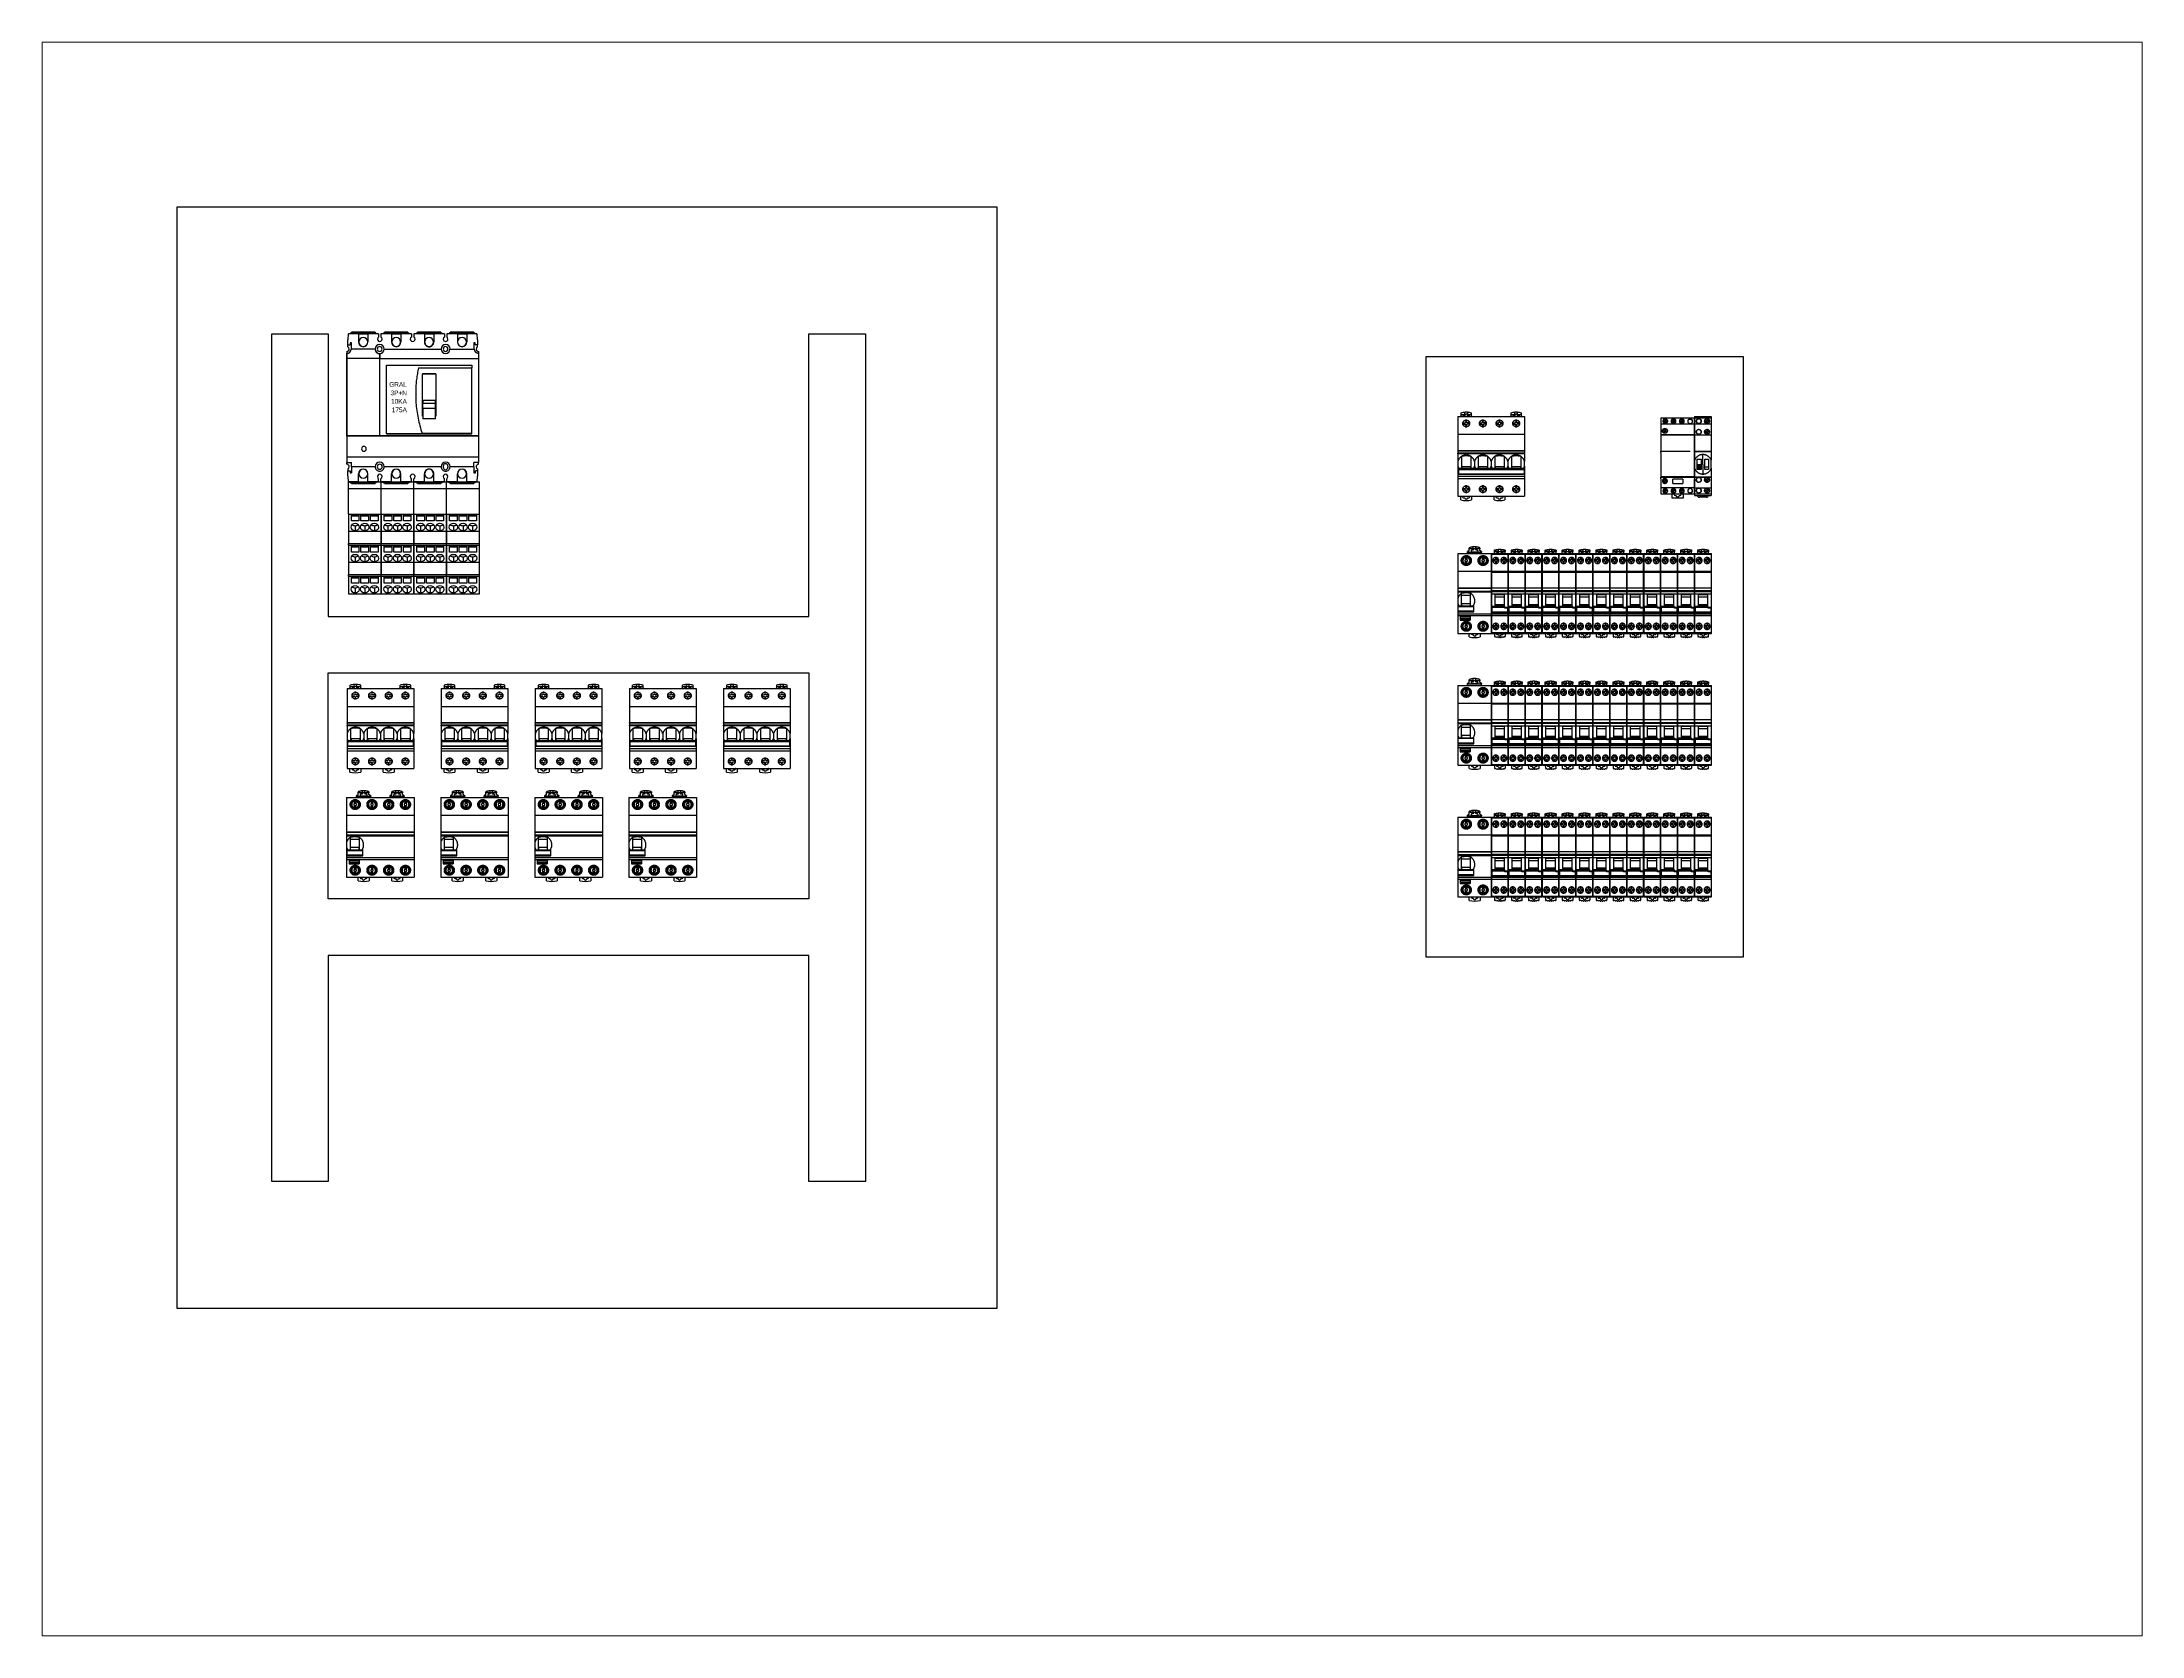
# Paper-space layout 'Layout1' of a CAD drawing. Header units: millimetres. Extents: x 26 to 231, y 20 to 176.
# The model-space entities are those that its viewports show. They can reach past a viewport. Long polylines and large blocks are cut down to what shows.
import ezdxf

# ---------------------------------------------------------------- set-up
doc = ezdxf.new("R2010")
doc.units = ezdxf.units.MM

# ---------------------------------------------------------------- blocks, each defined once
blk = doc.blocks.new('*U34')
for p, q in [((-3.23, 4.61), (-3.23, 4.45)), ((-2.78, 4.45), (-2.78, 4.69)), ((-2.72, 4.46), (-2.73, 4.46)), ((-2.71, 4.47), (-2.72, 4.46)), ((-2.7, 4.47), (-2.71, 4.47)), ((-2.69, 4.47), (-2.7, 4.47)), ((-2.68, 4.47), (-2.69, 4.47)), ((-2.67, 4.48), (-2.68, 4.48)), ((-2.68, 4.48), (-2.68, 4.47)), ((-2.66, 4.48), (-2.67, 4.48)), ((-2.65, 4.48), (-2.66, 4.48)), ((-2.64, 4.48), (-2.65, 4.48)), ((-2.63, 4.48), (-2.64, 4.48)), ((-2.63, 4.47), (-2.63, 4.48)), ((-2.62, 4.47), (-2.63, 4.47)), ((-2.61, 4.47), (-2.62, 4.47)), ((-2.6, 4.47), (-2.61, 4.47)), ((-2.59, 4.46), (-2.6, 4.47)), ((-2.58, 4.46), (-2.59, 4.46)), ((-2.53, 4.69), (-2.53, 4.45)), ((-2.09, 4.45), (-2.09, 4.61)), ((2.08, 4.61), (2.08, 4.45)), ((2.53, 4.45), (2.53, 4.69)), ((2.59, 4.46), (2.58, 4.46)), ((2.6, 4.47), (2.59, 4.46)), ((2.61, 4.47), (2.6, 4.47)), ((2.62, 4.47), (2.61, 4.47)), ((2.63, 4.47), (2.62, 4.47)), ((2.64, 4.48), (2.63, 4.48)), ((2.63, 4.48), (2.63, 4.47)), ((2.65, 4.48), (2.64, 4.48)), ((2.66, 4.48), (2.65, 4.48)), ((2.67, 4.48), (2.66, 4.48)), ((2.68, 4.48), (2.67, 4.48)), ((2.68, 4.47), (2.68, 4.48)), ((2.69, 4.47), (2.68, 4.47)), ((2.7, 4.47), (2.69, 4.47)), ((2.71, 4.47), (2.7, 4.47)), ((2.72, 4.46), (2.71, 4.47)), ((2.73, 4.46), (2.72, 4.46)), ((2.78, 4.69), (2.78, 4.45)), ((3.22, 4.45), (3.22, 4.61)), ((-3.54, 4.24), (-3.54, 2.35)), ((-3.54, 4.24), (3.54, 4.24)), ((-3.54, 2.35), (-3.54, 0.6)), ((-3.54, 2.35), (3.54, 2.35)), ((-3.24, 4.25), (-3.24, 4.26)), ((-3.24, 4.26), (-3.23, 4.26)), ((-3.24, 4.24), (-3.24, 4.25)), ((-3.23, 4.45), (-2.78, 4.45)), ((-3.23, 4.45), (-3.23, 4.3)), ((-3.23, 4.45), (-2.78, 4.45)), ((-3.23, 4.45), (-3.23, 4.45)), ((-3.23, 4.29), (-3.23, 4.3)), ((-3.23, 4.28), (-3.23, 4.29)), ((-3.23, 4.29), (-3.23, 4.29)), ((-3.23, 4.27), (-3.23, 4.28)), ((-3.23, 4.26), (-3.23, 4.27)), ((-3.23, 4.27), (-3.23, 4.27)), ((-3.02, 4.26), (-3.03, 4.25)), ((-3.03, 4.25), (-3.03, 4.24)), ((-3.01, 4.28), (-3.02, 4.27)), ((-3.02, 4.27), (-3.02, 4.27)), ((-3.02, 4.27), (-3.02, 4.26)), ((-3.02, 4.26), (-3.02, 4.26)), ((-3, 4.29), (-3.01, 4.28)), ((-3.01, 4.28), (-3.01, 4.28)), ((-3.01, 3.57), (-3, 3.59)), ((-3.01, 3.56), (-3.01, 3.57)), ((-3.01, 3.57), (-2.73, 3.57)), ((-3.01, 3.54), (-3.01, 3.56)), ((-3.01, 3.52), (-3.01, 3.54)), ((-3.01, 3.51), (-3.01, 3.52)), ((-3.01, 3.49), (-3.01, 3.51)), ((-3.01, 3.47), (-3.01, 3.49)), ((-3.01, 3.46), (-3.01, 3.47)), ((-3.01, 3.44), (-3.01, 3.46)), ((-3.01, 3.42), (-3.01, 3.44)), ((-3, 3.41), (-3.01, 3.42)), ((-3.01, 3.42), (-2.73, 3.42)), ((-2.99, 4.3), (-3, 4.3)), ((-3, 4.3), (-3, 4.29)), ((-3, 4.29), (-3, 4.29)), ((-3, 3.61), (-2.99, 3.62)), ((-3, 3.59), (-3, 3.61)), ((-3, 3.39), (-3, 3.41)), ((-2.99, 3.37), (-3, 3.39)), ((-2.98, 4.31), (-2.99, 4.3)), ((-2.99, 4.3), (-2.99, 4.3)), ((-2.99, 3.64), (-2.98, 3.65)), ((-2.99, 3.62), (-2.99, 3.64)), ((-2.99, 3.36), (-2.99, 3.37)), ((-2.98, 3.34), (-2.99, 3.36)), ((-2.97, 4.31), (-2.98, 4.31)), ((-2.98, 3.65), (-2.97, 3.67)), ((-2.97, 3.33), (-2.98, 3.34)), ((-2.96, 4.32), (-2.97, 4.31)), ((-2.97, 4.31), (-2.97, 4.31)), ((-2.97, 3.67), (-2.96, 3.68)), ((-2.96, 3.31), (-2.97, 3.33)), ((-2.95, 4.32), (-2.96, 4.32)), ((-2.96, 4.32), (-2.96, 4.32)), ((-2.96, 3.68), (-2.95, 3.7)), ((-2.96, 3.3), (-2.96, 3.31)), ((-2.94, 4.32), (-2.95, 4.32)), ((-2.95, 3.71), (-2.93, 3.72)), ((-2.95, 3.7), (-2.95, 3.71)), ((-2.95, 3.28), (-2.96, 3.3)), ((-2.94, 3.27), (-2.95, 3.28)), ((-2.93, 4.32), (-2.94, 4.32)), ((-2.93, 4.32), (-2.81, 4.32)), ((-2.93, 3.72), (-2.92, 3.74)), ((-2.92, 3.26), (-2.94, 3.27)), ((-2.92, 3.74), (-2.91, 3.75)), ((-2.91, 3.25), (-2.92, 3.26)), ((-2.91, 3.75), (-2.9, 3.76)), ((-2.9, 3.23), (-2.91, 3.25)), ((-2.9, 3.76), (-2.89, 3.77)), ((-2.89, 3.22), (-2.9, 3.23)), ((-2.89, 3.77), (-2.87, 3.78)), ((-2.87, 3.21), (-2.89, 3.22)), ((-2.87, 3.78), (-2.86, 3.79)), ((-2.86, 3.2), (-2.87, 3.21)), ((-2.86, 3.79), (-2.85, 3.8)), ((-2.85, 3.19), (-2.86, 3.2)), ((-2.85, 3.8), (-2.83, 3.81)), ((-2.83, 3.18), (-2.85, 3.19)), ((-2.83, 3.81), (-2.82, 3.82)), ((-2.82, 3.18), (-2.83, 3.18)), ((-2.82, 3.82), (-2.8, 3.83)), ((-2.8, 3.17), (-2.82, 3.18)), ((-2.8, 4.36), (-2.81, 4.35)), ((-2.81, 4.35), (-2.81, 4.35)), ((-2.81, 4.35), (-2.81, 4.34)), ((-2.81, 4.34), (-2.81, 4.33)), ((-2.81, 4.33), (-2.81, 4.32)), ((-2.79, 4.4), (-2.8, 4.39)), ((-2.8, 4.39), (-2.8, 4.38)), ((-2.8, 4.38), (-2.8, 4.37)), ((-2.8, 4.37), (-2.8, 4.36)), ((-2.8, 3.83), (-2.79, 3.83)), ((-2.79, 3.16), (-2.8, 3.17)), ((-2.78, 4.41), (-2.79, 4.4)), ((-2.79, 4.4), (-2.79, 4.4)), ((-2.79, 3.83), (-2.77, 3.84)), ((-2.77, 3.16), (-2.79, 3.16)), ((-2.78, 4.45), (-2.78, 4.45)), ((-2.77, 4.43), (-2.78, 4.42)), ((-2.78, 4.42), (-2.78, 4.41)), ((-2.76, 4.43), (-2.77, 4.43)), ((-2.77, 3.84), (-2.75, 3.84)), ((-2.75, 3.15), (-2.77, 3.16)), ((-2.75, 4.45), (-2.76, 4.44)), ((-2.76, 4.44), (-2.76, 4.43)), ((-2.74, 4.45), (-2.75, 4.45)), ((-2.75, 3.84), (-2.74, 3.85)), ((-2.74, 3.15), (-2.75, 3.15)), ((-2.73, 4.46), (-2.74, 4.45)), ((-2.74, 3.85), (-2.72, 3.85)), ((-2.72, 3.14), (-2.74, 3.15)), ((-2.73, 4.46), (-2.73, 4.46)), ((-2.73, 3.67), (-2.73, 3.57)), ((-2.59, 3.67), (-2.73, 3.67)), ((-2.73, 3.42), (-2.73, 3.32)), ((-2.73, 3.32), (-2.59, 3.32)), ((-2.72, 3.85), (-2.71, 3.85)), ((-2.71, 3.14), (-2.72, 3.14)), ((-2.71, 3.85), (-2.69, 3.86)), ((-2.69, 3.14), (-2.71, 3.14)), ((-2.69, 3.86), (-2.67, 3.86)), ((-2.67, 3.14), (-2.69, 3.14)), ((-2.67, 3.86), (-2.66, 3.86)), ((-2.66, 3.14), (-2.67, 3.14)), ((-2.66, 3.86), (-2.64, 3.86)), ((-2.64, 3.14), (-2.66, 3.14)), ((-2.64, 3.86), (-2.62, 3.86)), ((-2.62, 3.14), (-2.64, 3.14)), ((-2.62, 3.86), (-2.6, 3.85)), ((-2.6, 3.14), (-2.62, 3.14)), ((-2.6, 3.85), (-2.59, 3.85)), ((-2.59, 3.14), (-2.6, 3.14)), ((-2.59, 3.85), (-2.57, 3.85)), ((-2.59, 3.57), (-2.59, 3.67)), ((-2.3, 3.57), (-2.59, 3.57)), ((-2.3, 3.42), (-2.59, 3.42)), ((-2.59, 3.32), (-2.59, 3.42)), ((-2.57, 3.15), (-2.59, 3.14)), ((-2.57, 4.45), (-2.58, 4.46)), ((-2.58, 4.46), (-2.58, 4.46)), ((-2.56, 4.45), (-2.57, 4.45)), ((-2.57, 3.85), (-2.56, 3.84)), ((-2.56, 3.15), (-2.57, 3.15)), ((-2.55, 4.44), (-2.56, 4.45)), ((-2.56, 3.84), (-2.54, 3.84)), ((-2.54, 3.16), (-2.56, 3.15)), ((-2.55, 4.43), (-2.55, 4.44)), ((-2.54, 4.43), (-2.55, 4.43)), ((-2.53, 4.42), (-2.54, 4.43)), ((-2.54, 3.84), (-2.52, 3.83)), ((-2.52, 3.16), (-2.54, 3.16)), ((-2.53, 4.45), (-2.09, 4.45)), ((-2.53, 4.45), (-2.09, 4.45)), ((-2.53, 4.45), (-2.53, 4.45)), ((-2.53, 4.41), (-2.53, 4.42)), ((-2.52, 4.4), (-2.53, 4.41)), ((-2.51, 4.39), (-2.52, 4.4)), ((-2.52, 4.4), (-2.52, 4.4)), ((-2.52, 3.83), (-2.51, 3.83)), ((-2.51, 3.17), (-2.52, 3.16)), ((-2.51, 4.38), (-2.51, 4.39)), ((-2.51, 4.37), (-2.51, 4.38)), ((-2.51, 4.36), (-2.51, 4.37)), ((-2.5, 4.35), (-2.51, 4.36)), ((-2.51, 3.83), (-2.49, 3.82)), ((-2.49, 3.18), (-2.51, 3.17)), ((-2.5, 4.34), (-2.5, 4.35)), ((-2.5, 4.35), (-2.5, 4.35)), ((-2.5, 4.33), (-2.5, 4.34)), ((-2.5, 4.32), (-2.5, 4.33)), ((-2.5, 4.32), (-2.38, 4.32)), ((-2.49, 3.82), (-2.48, 3.81)), ((-2.48, 3.18), (-2.49, 3.18)), ((-2.48, 3.81), (-2.46, 3.8)), ((-2.46, 3.19), (-2.48, 3.18)), ((-2.46, 3.8), (-2.45, 3.79)), ((-2.45, 3.2), (-2.46, 3.19)), ((-2.45, 3.79), (-2.44, 3.78)), ((-2.44, 3.21), (-2.45, 3.2)), ((-2.44, 3.78), (-2.42, 3.77)), ((-2.42, 3.22), (-2.44, 3.21)), ((-2.42, 3.77), (-2.41, 3.76)), ((-2.41, 3.23), (-2.42, 3.22)), ((-2.41, 3.76), (-2.4, 3.75)), ((-2.4, 3.25), (-2.41, 3.23)), ((-2.4, 3.75), (-2.39, 3.74)), ((-2.39, 3.26), (-2.4, 3.25)), ((-2.39, 3.74), (-2.38, 3.72)), ((-2.38, 3.27), (-2.39, 3.26)), ((-2.37, 4.32), (-2.38, 4.32)), ((-2.38, 3.72), (-2.36, 3.71)), ((-2.36, 4.32), (-2.37, 4.32)), ((-2.36, 3.28), (-2.38, 3.27)), ((-2.36, 4.32), (-2.36, 4.32)), ((-2.36, 3.71), (-2.36, 3.7)), ((-2.36, 3.7), (-2.35, 3.68)), ((-2.36, 3.3), (-2.36, 3.28)), ((-2.34, 4.31), (-2.35, 4.32)), ((-2.35, 4.32), (-2.36, 4.32)), ((-2.35, 3.68), (-2.34, 3.67)), ((-2.34, 3.33), (-2.35, 3.31)), ((-2.35, 3.31), (-2.36, 3.3)), ((-2.33, 4.31), (-2.34, 4.31)), ((-2.34, 4.31), (-2.34, 4.31)), ((-2.34, 3.67), (-2.33, 3.65)), ((-2.33, 3.34), (-2.34, 3.33)), ((-2.32, 4.3), (-2.33, 4.31)), ((-2.33, 3.65), (-2.32, 3.64)), ((-2.32, 3.36), (-2.33, 3.34)), ((-2.31, 4.3), (-2.32, 4.3)), ((-2.32, 4.3), (-2.32, 4.3)), ((-2.32, 3.64), (-2.32, 3.62)), ((-2.32, 3.62), (-2.31, 3.61)), ((-2.31, 3.39), (-2.32, 3.37)), ((-2.32, 3.37), (-2.32, 3.36)), ((-2.31, 4.29), (-2.31, 4.3)), ((-2.3, 4.28), (-2.31, 4.29)), ((-2.31, 4.29), (-2.31, 4.29)), ((-2.31, 3.61), (-2.31, 3.59)), ((-2.31, 3.59), (-2.3, 3.57)), ((-2.3, 3.42), (-2.31, 3.41)), ((-2.31, 3.41), (-2.31, 3.39)), ((-2.29, 4.27), (-2.3, 4.28)), ((-2.3, 4.28), (-2.3, 4.28)), ((-2.3, 3.57), (-2.3, 3.56)), ((-2.3, 3.56), (-2.3, 3.54)), ((-2.3, 3.54), (-2.3, 3.52)), ((-2.3, 3.52), (-2.3, 3.51)), ((-2.3, 3.51), (-2.3, 3.49)), ((-2.3, 3.49), (-2.3, 3.47)), ((-2.3, 3.47), (-2.3, 3.46)), ((-2.3, 3.46), (-2.3, 3.44)), ((-2.3, 3.44), (-2.3, 3.42)), ((-2.29, 4.26), (-2.29, 4.27)), ((-2.29, 4.27), (-2.29, 4.27)), ((-2.28, 4.25), (-2.29, 4.26)), ((-2.29, 4.26), (-2.29, 4.26)), ((-2.28, 4.24), (-2.28, 4.25)), ((-2.09, 4.45), (-2.09, 4.45)), ((-2.09, 4.3), (-2.09, 4.45)), ((-2.09, 4.3), (-2.08, 4.29)), ((-2.08, 4.29), (-2.08, 4.29)), ((-2.08, 4.29), (-2.08, 4.28)), ((-2.08, 4.28), (-2.08, 4.27)), ((-2.08, 4.27), (-2.08, 4.27)), ((-2.08, 4.27), (-2.08, 4.26)), ((-2.08, 4.26), (-2.07, 4.26)), ((-2.07, 4.26), (-2.07, 4.25)), ((-2.07, 4.25), (-2.07, 4.24)), ((-1.24, 3.57), (-1.23, 3.59)), ((-1.24, 3.56), (-1.24, 3.57)), ((-1.24, 3.57), (-0.96, 3.57)), ((-1.24, 3.54), (-1.24, 3.56)), ((-1.24, 3.52), (-1.24, 3.54)), ((-1.24, 3.51), (-1.24, 3.52)), ((-1.24, 3.49), (-1.24, 3.51)), ((-1.24, 3.47), (-1.24, 3.49)), ((-1.24, 3.45), (-1.24, 3.47)), ((-1.24, 3.44), (-1.24, 3.45)), ((-1.24, 3.42), (-1.24, 3.44)), ((-1.23, 3.41), (-1.24, 3.42)), ((-1.24, 3.42), (-0.96, 3.42)), ((-1.23, 3.61), (-1.22, 3.62)), ((-1.23, 3.59), (-1.23, 3.61)), ((-1.23, 3.39), (-1.23, 3.41)), ((-1.22, 3.37), (-1.23, 3.39)), ((-1.22, 3.64), (-1.21, 3.65)), ((-1.22, 3.62), (-1.22, 3.64)), ((-1.22, 3.36), (-1.22, 3.37)), ((-1.21, 3.34), (-1.22, 3.36)), ((-1.21, 3.65), (-1.2, 3.67)), ((-1.2, 3.33), (-1.21, 3.34)), ((-1.2, 3.67), (-1.19, 3.68)), ((-1.19, 3.31), (-1.2, 3.33)), ((-1.19, 3.68), (-1.19, 3.7)), ((-1.19, 3.3), (-1.19, 3.31)), ((-1.18, 3.71), (-1.16, 3.72)), ((-1.19, 3.7), (-1.18, 3.71)), ((-1.18, 3.28), (-1.19, 3.3)), ((-1.16, 3.27), (-1.18, 3.28)), ((-1.16, 3.72), (-1.15, 3.74)), ((-1.15, 3.26), (-1.16, 3.27)), ((-1.15, 3.74), (-1.14, 3.75)), ((-1.14, 3.25), (-1.15, 3.26)), ((-1.14, 3.75), (-1.13, 3.76)), ((-1.13, 3.23), (-1.14, 3.25)), ((-1.13, 3.76), (-1.12, 3.77)), ((-1.12, 3.22), (-1.13, 3.23)), ((-1.12, 3.77), (-1.1, 3.78)), ((-1.1, 3.21), (-1.12, 3.22)), ((-1.1, 3.78), (-1.09, 3.79)), ((-1.09, 3.2), (-1.1, 3.21)), ((-1.09, 3.79), (-1.08, 3.8)), ((-1.08, 3.19), (-1.09, 3.2)), ((-1.08, 3.8), (-1.06, 3.81)), ((-1.06, 3.18), (-1.08, 3.19)), ((-1.06, 3.81), (-1.05, 3.82)), ((-1.05, 3.18), (-1.06, 3.18)), ((-1.05, 3.82), (-1.03, 3.83)), ((-1.03, 3.17), (-1.05, 3.18)), ((-1.03, 3.83), (-1.02, 3.83)), ((-1.02, 3.16), (-1.03, 3.17)), ((-1.02, 3.83), (-1, 3.84)), ((-1, 3.16), (-1.02, 3.16)), ((-1, 3.84), (-0.98, 3.84)), ((-0.98, 3.15), (-1, 3.16)), ((-0.98, 3.84), (-0.97, 3.85)), ((-0.97, 3.15), (-0.98, 3.15)), ((-0.97, 3.85), (-0.95, 3.85)), ((-0.95, 3.14), (-0.97, 3.15)), ((-0.96, 3.67), (-0.96, 3.57)), ((-0.82, 3.67), (-0.96, 3.67)), ((-0.96, 3.42), (-0.96, 3.32)), ((-0.96, 3.32), (-0.82, 3.32)), ((-0.95, 3.85), (-0.94, 3.85)), ((-0.94, 3.14), (-0.95, 3.14)), ((-0.94, 3.85), (-0.92, 3.86)), ((-0.92, 3.14), (-0.94, 3.14)), ((-0.92, 3.86), (-0.9, 3.86)), ((-0.9, 3.14), (-0.92, 3.14)), ((-0.9, 3.86), (-0.89, 3.86)), ((-0.89, 3.14), (-0.9, 3.14)), ((-0.89, 3.86), (-0.87, 3.86)), ((-0.87, 3.14), (-0.89, 3.14)), ((-0.87, 3.86), (-0.85, 3.86)), ((-0.85, 3.14), (-0.87, 3.14)), ((-0.85, 3.86), (-0.83, 3.85)), ((-0.83, 3.14), (-0.85, 3.14)), ((-0.83, 3.85), (-0.82, 3.85)), ((-0.82, 3.14), (-0.83, 3.14)), ((-0.82, 3.85), (-0.8, 3.85)), ((-0.82, 3.57), (-0.82, 3.67)), ((-0.53, 3.57), (-0.82, 3.57)), ((-0.53, 3.42), (-0.82, 3.42)), ((-0.82, 3.32), (-0.82, 3.42)), ((-0.8, 3.15), (-0.82, 3.14)), ((-0.8, 3.85), (-0.79, 3.84)), ((-0.79, 3.15), (-0.8, 3.15)), ((-0.79, 3.84), (-0.77, 3.84)), ((-0.77, 3.16), (-0.79, 3.15)), ((-0.77, 3.84), (-0.75, 3.83)), ((-0.75, 3.16), (-0.77, 3.16)), ((-0.75, 3.83), (-0.74, 3.83)), ((-0.74, 3.17), (-0.75, 3.16)), ((-0.74, 3.83), (-0.72, 3.82)), ((-0.72, 3.18), (-0.74, 3.17)), ((-0.72, 3.82), (-0.71, 3.81)), ((-0.71, 3.18), (-0.72, 3.18)), ((-0.71, 3.81), (-0.69, 3.8)), ((-0.69, 3.19), (-0.71, 3.18)), ((-0.69, 3.8), (-0.68, 3.79)), ((-0.68, 3.2), (-0.69, 3.19)), ((-0.68, 3.79), (-0.67, 3.78)), ((-0.67, 3.21), (-0.68, 3.2)), ((-0.67, 3.78), (-0.65, 3.77)), ((-0.65, 3.22), (-0.67, 3.21)), ((-0.65, 3.77), (-0.64, 3.76)), ((-0.64, 3.23), (-0.65, 3.22)), ((-0.64, 3.76), (-0.63, 3.75)), ((-0.63, 3.25), (-0.64, 3.23)), ((-0.63, 3.75), (-0.62, 3.74)), ((-0.62, 3.26), (-0.63, 3.25)), ((-0.62, 3.74), (-0.61, 3.72)), ((-0.61, 3.27), (-0.62, 3.26)), ((-0.61, 3.72), (-0.59, 3.71)), ((-0.59, 3.28), (-0.61, 3.27)), ((-0.59, 3.71), (-0.59, 3.7)), ((-0.59, 3.7), (-0.58, 3.68)), ((-0.59, 3.3), (-0.59, 3.28)), ((-0.58, 3.68), (-0.57, 3.67)), ((-0.57, 3.33), (-0.58, 3.31)), ((-0.58, 3.31), (-0.59, 3.3)), ((-0.57, 3.67), (-0.56, 3.65)), ((-0.56, 3.34), (-0.57, 3.33)), ((-0.56, 3.65), (-0.55, 3.64)), ((-0.55, 3.36), (-0.56, 3.34)), ((-0.55, 3.64), (-0.55, 3.62)), ((-0.55, 3.62), (-0.54, 3.61)), ((-0.54, 3.39), (-0.55, 3.37)), ((-0.55, 3.37), (-0.55, 3.36)), ((-0.54, 3.61), (-0.54, 3.59)), ((-0.54, 3.59), (-0.53, 3.57)), ((-0.53, 3.42), (-0.54, 3.41)), ((-0.54, 3.41), (-0.54, 3.39)), ((-0.53, 3.57), (-0.53, 3.56)), ((-0.53, 3.56), (-0.53, 3.54)), ((-0.53, 3.54), (-0.53, 3.52)), ((-0.53, 3.52), (-0.53, 3.51)), ((-0.53, 3.51), (-0.53, 3.49)), ((-0.53, 3.49), (-0.53, 3.47)), ((-0.53, 3.47), (-0.53, 3.46)), ((-0.53, 3.46), (-0.53, 3.44)), ((-0.53, 3.44), (-0.53, 3.42)), ((0.53, 3.57), (0.54, 3.59)), ((0.53, 3.56), (0.53, 3.57)), ((0.53, 3.57), (0.81, 3.57)), ((0.53, 3.54), (0.53, 3.56)), ((0.53, 3.52), (0.53, 3.54)), ((0.53, 3.51), (0.53, 3.52)), ((0.53, 3.49), (0.53, 3.51)), ((0.53, 3.47), (0.53, 3.49)), ((0.53, 3.45), (0.53, 3.47)), ((0.53, 3.44), (0.53, 3.45)), ((0.53, 3.42), (0.53, 3.44)), ((0.54, 3.41), (0.53, 3.42)), ((0.53, 3.42), (0.81, 3.42)), ((0.54, 3.61), (0.55, 3.62)), ((0.54, 3.59), (0.54, 3.61)), ((0.54, 3.39), (0.54, 3.41)), ((0.55, 3.37), (0.54, 3.39)), ((0.55, 3.64), (0.56, 3.65)), ((0.55, 3.62), (0.55, 3.64)), ((0.55, 3.36), (0.55, 3.37)), ((0.56, 3.34), (0.55, 3.36)), ((0.56, 3.65), (0.57, 3.67)), ((0.57, 3.33), (0.56, 3.34)), ((0.57, 3.67), (0.58, 3.68)), ((0.58, 3.31), (0.57, 3.33)), ((0.58, 3.68), (0.58, 3.7)), ((0.58, 3.3), (0.58, 3.31)), ((0.59, 3.71), (0.61, 3.72)), ((0.58, 3.7), (0.59, 3.71)), ((0.59, 3.28), (0.58, 3.3)), ((0.61, 3.27), (0.59, 3.28)), ((0.61, 3.72), (0.62, 3.74)), ((0.62, 3.26), (0.61, 3.27)), ((0.62, 3.74), (0.63, 3.75)), ((0.63, 3.25), (0.62, 3.26)), ((0.63, 3.75), (0.64, 3.76)), ((0.64, 3.23), (0.63, 3.25)), ((0.64, 3.76), (0.65, 3.77)), ((0.65, 3.22), (0.64, 3.23)), ((0.65, 3.77), (0.67, 3.78)), ((0.67, 3.21), (0.65, 3.22)), ((0.67, 3.78), (0.68, 3.79)), ((0.68, 3.2), (0.67, 3.21)), ((0.68, 3.79), (0.69, 3.8)), ((0.69, 3.19), (0.68, 3.2)), ((0.69, 3.8), (0.71, 3.81)), ((0.71, 3.18), (0.69, 3.19)), ((0.71, 3.81), (0.72, 3.82)), ((0.72, 3.18), (0.71, 3.18)), ((0.72, 3.82), (0.74, 3.83)), ((0.74, 3.17), (0.72, 3.18)), ((0.74, 3.83), (0.75, 3.83)), ((0.75, 3.16), (0.74, 3.17)), ((0.75, 3.83), (0.77, 3.84)), ((0.77, 3.16), (0.75, 3.16)), ((0.77, 3.84), (0.79, 3.84)), ((0.79, 3.15), (0.77, 3.16)), ((0.79, 3.84), (0.8, 3.85)), ((0.8, 3.15), (0.79, 3.15)), ((0.8, 3.85), (0.82, 3.85)), ((0.82, 3.14), (0.8, 3.15)), ((0.81, 3.67), (0.81, 3.57)), ((0.95, 3.67), (0.81, 3.67)), ((0.81, 3.42), (0.81, 3.32)), ((0.81, 3.32), (0.95, 3.32)), ((0.82, 3.85), (0.83, 3.85)), ((0.83, 3.14), (0.82, 3.14)), ((0.83, 3.85), (0.85, 3.86)), ((0.85, 3.14), (0.83, 3.14)), ((0.85, 3.86), (0.87, 3.86)), ((0.87, 3.14), (0.85, 3.14)), ((0.87, 3.86), (0.88, 3.86)), ((0.88, 3.14), (0.87, 3.14)), ((0.88, 3.86), (0.9, 3.86)), ((0.9, 3.14), (0.88, 3.14)), ((0.9, 3.86), (0.92, 3.86)), ((0.92, 3.14), (0.9, 3.14)), ((0.92, 3.86), (0.94, 3.85)), ((0.94, 3.14), (0.92, 3.14)), ((0.94, 3.85), (0.95, 3.85)), ((0.95, 3.14), (0.94, 3.14)), ((0.95, 3.85), (0.97, 3.85)), ((0.95, 3.57), (0.95, 3.67)), ((1.24, 3.57), (0.95, 3.57)), ((1.24, 3.42), (0.95, 3.42)), ((0.95, 3.32), (0.95, 3.42)), ((0.97, 3.15), (0.95, 3.14)), ((0.97, 3.85), (0.98, 3.84)), ((0.98, 3.15), (0.97, 3.15)), ((0.98, 3.84), (1, 3.84)), ((1, 3.16), (0.98, 3.15)), ((1, 3.84), (1.02, 3.83)), ((1.02, 3.16), (1, 3.16)), ((1.02, 3.83), (1.03, 3.83)), ((1.03, 3.17), (1.02, 3.16)), ((1.03, 3.83), (1.05, 3.82)), ((1.05, 3.18), (1.03, 3.17)), ((1.05, 3.82), (1.06, 3.81)), ((1.06, 3.18), (1.05, 3.18)), ((1.06, 3.81), (1.08, 3.8)), ((1.08, 3.19), (1.06, 3.18)), ((1.08, 3.8), (1.09, 3.79)), ((1.09, 3.2), (1.08, 3.19)), ((1.09, 3.79), (1.1, 3.78)), ((1.1, 3.21), (1.09, 3.2)), ((1.1, 3.78), (1.12, 3.77)), ((1.12, 3.22), (1.1, 3.21)), ((1.12, 3.77), (1.13, 3.76)), ((1.13, 3.23), (1.12, 3.22)), ((1.13, 3.76), (1.14, 3.75)), ((1.14, 3.25), (1.13, 3.23)), ((1.14, 3.75), (1.15, 3.74)), ((1.15, 3.26), (1.14, 3.25)), ((1.15, 3.74), (1.16, 3.72)), ((1.16, 3.27), (1.15, 3.26)), ((1.16, 3.72), (1.18, 3.71)), ((1.18, 3.28), (1.16, 3.27)), ((1.18, 3.71), (1.18, 3.7)), ((1.18, 3.7), (1.19, 3.68)), ((1.18, 3.3), (1.18, 3.28)), ((1.19, 3.68), (1.2, 3.67)), ((1.2, 3.33), (1.19, 3.31)), ((1.19, 3.31), (1.18, 3.3)), ((1.2, 3.67), (1.21, 3.65)), ((1.21, 3.34), (1.2, 3.33)), ((1.21, 3.65), (1.22, 3.64)), ((1.22, 3.36), (1.21, 3.34)), ((1.22, 3.64), (1.22, 3.62)), ((1.22, 3.62), (1.23, 3.61)), ((1.23, 3.39), (1.22, 3.37)), ((1.22, 3.37), (1.22, 3.36)), ((1.23, 3.61), (1.23, 3.59)), ((1.23, 3.59), (1.24, 3.57)), ((1.24, 3.42), (1.23, 3.41)), ((1.23, 3.41), (1.23, 3.39)), ((1.24, 3.57), (1.24, 3.56)), ((1.24, 3.56), (1.24, 3.54)), ((1.24, 3.54), (1.24, 3.52)), ((1.24, 3.52), (1.24, 3.51)), ((1.24, 3.51), (1.24, 3.49)), ((1.24, 3.49), (1.24, 3.47)), ((1.24, 3.47), (1.24, 3.46)), ((1.24, 3.46), (1.24, 3.44)), ((1.24, 3.44), (1.24, 3.42)), ((2.07, 4.25), (2.07, 4.26)), ((2.07, 4.26), (2.08, 4.26)), ((2.07, 4.24), (2.07, 4.25)), ((2.08, 4.45), (2.53, 4.45)), ((2.08, 4.45), (2.08, 4.3)), ((2.08, 4.45), (2.53, 4.45)), ((2.08, 4.45), (2.08, 4.45)), ((2.08, 4.29), (2.08, 4.3)), ((2.08, 4.28), (2.08, 4.29)), ((2.08, 4.29), (2.08, 4.29)), ((2.08, 4.27), (2.08, 4.28)), ((2.08, 4.26), (2.08, 4.27)), ((2.08, 4.27), (2.08, 4.27)), ((2.29, 4.26), (2.28, 4.25)), ((2.28, 4.25), (2.28, 4.24)), ((2.3, 4.28), (2.29, 4.27)), ((2.29, 4.27), (2.29, 4.27)), ((2.29, 4.27), (2.29, 4.26)), ((2.29, 4.26), (2.29, 4.26)), ((2.31, 4.29), (2.3, 4.28)), ((2.3, 4.28), (2.3, 4.28)), ((2.3, 3.57), (2.31, 3.59)), ((2.3, 3.56), (2.3, 3.57)), ((2.3, 3.57), (2.58, 3.57)), ((2.3, 3.54), (2.3, 3.56)), ((2.3, 3.52), (2.3, 3.54)), ((2.3, 3.51), (2.3, 3.52)), ((2.3, 3.49), (2.3, 3.51)), ((2.3, 3.47), (2.3, 3.49)), ((2.3, 3.45), (2.3, 3.47)), ((2.3, 3.44), (2.3, 3.45)), ((2.3, 3.42), (2.3, 3.44)), ((2.31, 3.41), (2.3, 3.42)), ((2.3, 3.42), (2.58, 3.42)), ((2.32, 4.3), (2.31, 4.3)), ((2.31, 4.3), (2.31, 4.29)), ((2.31, 4.29), (2.31, 4.29)), ((2.31, 3.61), (2.32, 3.62)), ((2.31, 3.59), (2.31, 3.61)), ((2.31, 3.39), (2.31, 3.41)), ((2.32, 3.37), (2.31, 3.39)), ((2.33, 4.31), (2.32, 4.3)), ((2.32, 4.3), (2.32, 4.3)), ((2.32, 3.64), (2.33, 3.65)), ((2.32, 3.62), (2.32, 3.64)), ((2.32, 3.36), (2.32, 3.37)), ((2.33, 3.34), (2.32, 3.36)), ((2.34, 4.31), (2.33, 4.31)), ((2.33, 3.65), (2.34, 3.67)), ((2.34, 3.33), (2.33, 3.34)), ((2.35, 4.32), (2.34, 4.31)), ((2.34, 4.31), (2.34, 4.31)), ((2.34, 3.67), (2.35, 3.68)), ((2.35, 3.31), (2.34, 3.33)), ((2.36, 4.32), (2.35, 4.32)), ((2.35, 4.32), (2.35, 4.32)), ((2.35, 3.68), (2.35, 3.7)), ((2.35, 3.3), (2.35, 3.31)), ((2.37, 4.32), (2.36, 4.32)), ((2.36, 3.71), (2.38, 3.72)), ((2.35, 3.7), (2.36, 3.71)), ((2.36, 3.28), (2.35, 3.3)), ((2.38, 3.27), (2.36, 3.28)), ((2.38, 4.32), (2.37, 4.32)), ((2.38, 4.32), (2.5, 4.32)), ((2.38, 3.72), (2.39, 3.74)), ((2.39, 3.26), (2.38, 3.27)), ((2.39, 3.74), (2.4, 3.75)), ((2.4, 3.25), (2.39, 3.26)), ((2.4, 3.75), (2.41, 3.76)), ((2.41, 3.23), (2.4, 3.25)), ((2.41, 3.76), (2.42, 3.77)), ((2.42, 3.22), (2.41, 3.23)), ((2.42, 3.77), (2.44, 3.78)), ((2.44, 3.21), (2.42, 3.22)), ((2.44, 3.78), (2.45, 3.79)), ((2.45, 3.2), (2.44, 3.21)), ((2.45, 3.79), (2.46, 3.8)), ((2.46, 3.19), (2.45, 3.2)), ((2.46, 3.8), (2.48, 3.81)), ((2.48, 3.18), (2.46, 3.19)), ((2.48, 3.81), (2.49, 3.82)), ((2.49, 3.18), (2.48, 3.18)), ((2.49, 3.82), (2.51, 3.83)), ((2.51, 3.17), (2.49, 3.18)), ((2.51, 4.36), (2.5, 4.35)), ((2.5, 4.35), (2.5, 4.35)), ((2.5, 4.35), (2.5, 4.34)), ((2.5, 4.34), (2.5, 4.33)), ((2.5, 4.33), (2.5, 4.32)), ((2.52, 4.4), (2.51, 4.39)), ((2.51, 4.39), (2.51, 4.38)), ((2.51, 4.38), (2.51, 4.37)), ((2.51, 4.37), (2.51, 4.36)), ((2.51, 3.83), (2.52, 3.83)), ((2.52, 3.16), (2.51, 3.17)), ((2.53, 4.41), (2.52, 4.4)), ((2.52, 4.4), (2.52, 4.4)), ((2.52, 3.83), (2.54, 3.84)), ((2.54, 3.16), (2.52, 3.16)), ((2.53, 4.45), (2.53, 4.45)), ((2.54, 4.43), (2.53, 4.42)), ((2.53, 4.42), (2.53, 4.41)), ((2.55, 4.43), (2.54, 4.43)), ((2.54, 3.84), (2.56, 3.84)), ((2.56, 3.15), (2.54, 3.16)), ((2.56, 4.45), (2.55, 4.44)), ((2.55, 4.44), (2.55, 4.43)), ((2.57, 4.45), (2.56, 4.45)), ((2.56, 3.84), (2.57, 3.85)), ((2.57, 3.15), (2.56, 3.15)), ((2.58, 4.46), (2.57, 4.45)), ((2.57, 3.85), (2.59, 3.85)), ((2.59, 3.14), (2.57, 3.15)), ((2.58, 4.46), (2.58, 4.46)), ((2.58, 3.67), (2.58, 3.57)), ((2.72, 3.67), (2.58, 3.67)), ((2.58, 3.42), (2.58, 3.32)), ((2.58, 3.32), (2.72, 3.32)), ((2.59, 3.85), (2.6, 3.85)), ((2.6, 3.14), (2.59, 3.14)), ((2.6, 3.85), (2.62, 3.86)), ((2.62, 3.14), (2.6, 3.14)), ((2.62, 3.86), (2.64, 3.86)), ((2.64, 3.14), (2.62, 3.14)), ((2.64, 3.86), (2.65, 3.86)), ((2.65, 3.14), (2.64, 3.14)), ((2.65, 3.86), (2.67, 3.86)), ((2.67, 3.14), (2.65, 3.14)), ((2.67, 3.86), (2.69, 3.86)), ((2.69, 3.14), (2.67, 3.14)), ((2.69, 3.86), (2.71, 3.85)), ((2.71, 3.14), (2.69, 3.14)), ((2.71, 3.85), (2.72, 3.85)), ((2.72, 3.14), (2.71, 3.14)), ((2.72, 3.85), (2.74, 3.85)), ((2.72, 3.57), (2.72, 3.67)), ((3.01, 3.57), (2.72, 3.57)), ((3.01, 3.42), (2.72, 3.42)), ((2.72, 3.32), (2.72, 3.42)), ((2.74, 3.15), (2.72, 3.14)), ((2.74, 4.45), (2.73, 4.46)), ((2.73, 4.46), (2.73, 4.46)), ((2.75, 4.45), (2.74, 4.45)), ((2.74, 3.85), (2.75, 3.84)), ((2.75, 3.15), (2.74, 3.15)), ((2.76, 4.44), (2.75, 4.45)), ((2.75, 3.84), (2.77, 3.84)), ((2.77, 3.16), (2.75, 3.15)), ((2.76, 4.43), (2.76, 4.44)), ((2.77, 4.43), (2.76, 4.43)), ((2.78, 4.42), (2.77, 4.43)), ((2.77, 3.84), (2.79, 3.83)), ((2.79, 3.16), (2.77, 3.16)), ((2.78, 4.45), (3.22, 4.45)), ((2.78, 4.45), (3.22, 4.45)), ((2.78, 4.45), (2.78, 4.45)), ((2.78, 4.41), (2.78, 4.42)), ((2.79, 4.4), (2.78, 4.41)), ((2.8, 4.39), (2.79, 4.4)), ((2.79, 4.4), (2.79, 4.4)), ((2.79, 3.83), (2.8, 3.83)), ((2.8, 3.17), (2.79, 3.16)), ((2.8, 4.38), (2.8, 4.39)), ((2.8, 4.37), (2.8, 4.38)), ((2.8, 4.36), (2.8, 4.37)), ((2.81, 4.35), (2.8, 4.36)), ((2.8, 3.83), (2.82, 3.82)), ((2.82, 3.18), (2.8, 3.17)), ((2.81, 4.34), (2.81, 4.35)), ((2.81, 4.35), (2.81, 4.35)), ((2.81, 4.33), (2.81, 4.34)), ((2.81, 4.32), (2.81, 4.33)), ((2.81, 4.32), (2.93, 4.32)), ((2.82, 3.82), (2.83, 3.81)), ((2.83, 3.18), (2.82, 3.18)), ((2.83, 3.81), (2.85, 3.8)), ((2.85, 3.19), (2.83, 3.18)), ((2.85, 3.8), (2.86, 3.79)), ((2.86, 3.2), (2.85, 3.19)), ((2.86, 3.79), (2.87, 3.78)), ((2.87, 3.21), (2.86, 3.2)), ((2.87, 3.78), (2.89, 3.77)), ((2.89, 3.22), (2.87, 3.21)), ((2.89, 3.77), (2.9, 3.76)), ((2.9, 3.23), (2.89, 3.22)), ((2.9, 3.76), (2.91, 3.75)), ((2.91, 3.25), (2.9, 3.23)), ((2.91, 3.75), (2.92, 3.74)), ((2.92, 3.26), (2.91, 3.25)), ((2.92, 3.74), (2.93, 3.72)), ((2.93, 3.27), (2.92, 3.26)), ((2.94, 4.32), (2.93, 4.32)), ((2.93, 3.72), (2.95, 3.71)), ((2.95, 3.28), (2.93, 3.27)), ((2.95, 4.32), (2.94, 4.32)), ((2.95, 4.32), (2.95, 4.32)), ((2.95, 3.71), (2.95, 3.7)), ((2.95, 3.7), (2.96, 3.68)), ((2.95, 3.3), (2.95, 3.28)), ((2.97, 4.31), (2.96, 4.32)), ((2.96, 4.32), (2.95, 4.32)), ((2.96, 3.68), (2.97, 3.67)), ((2.97, 3.33), (2.96, 3.31)), ((2.96, 3.31), (2.95, 3.3)), ((2.98, 4.31), (2.97, 4.31)), ((2.97, 4.31), (2.97, 4.31)), ((2.97, 3.67), (2.98, 3.65)), ((2.98, 3.34), (2.97, 3.33)), ((2.99, 4.3), (2.98, 4.31)), ((2.98, 3.65), (2.99, 3.64)), ((2.99, 3.36), (2.98, 3.34)), ((3, 4.3), (2.99, 4.3)), ((2.99, 4.3), (2.99, 4.3)), ((2.99, 3.64), (2.99, 3.62)), ((2.99, 3.62), (3, 3.61)), ((3, 3.39), (2.99, 3.37)), ((2.99, 3.37), (2.99, 3.36)), ((3, 4.29), (3, 4.3)), ((3.01, 4.28), (3, 4.29)), ((3, 4.29), (3, 4.29)), ((3, 3.61), (3, 3.59)), ((3, 3.59), (3.01, 3.57)), ((3.01, 3.42), (3, 3.41)), ((3, 3.41), (3, 3.39)), ((3.02, 4.27), (3.01, 4.28)), ((3.01, 4.28), (3.01, 4.28)), ((3.01, 3.57), (3.01, 3.56)), ((3.01, 3.56), (3.01, 3.54)), ((3.01, 3.54), (3.01, 3.52)), ((3.01, 3.52), (3.01, 3.51)), ((3.01, 3.51), (3.01, 3.49)), ((3.01, 3.49), (3.01, 3.47)), ((3.01, 3.47), (3.01, 3.46)), ((3.01, 3.46), (3.01, 3.44)), ((3.01, 3.44), (3.01, 3.42)), ((3.02, 4.26), (3.02, 4.27)), ((3.02, 4.27), (3.02, 4.27)), ((3.03, 4.25), (3.02, 4.26)), ((3.02, 4.26), (3.02, 4.26)), ((3.03, 4.24), (3.03, 4.25)), ((3.22, 4.45), (3.22, 4.45)), ((3.22, 4.3), (3.22, 4.45)), ((3.22, 4.3), (3.23, 4.29)), ((3.23, 4.29), (3.23, 4.29)), ((3.23, 4.29), (3.23, 4.28)), ((3.23, 4.28), (3.23, 4.27)), ((3.23, 4.27), (3.23, 4.27)), ((3.23, 4.27), (3.23, 4.26)), ((3.23, 4.26), (3.24, 4.26)), ((3.24, 4.26), (3.24, 4.25)), ((3.24, 4.25), (3.24, 4.24)), ((3.54, 4.24), (3.54, 2.35)), ((3.54, 2.35), (3.54, 0.6)), ((-3.54, 0.58), (-3.54, 0.6)), ((3.54, 0.6), (-3.54, 0.6)), ((-3.54, 0.58), (-3.54, 0.56)), ((3.54, 0.56), (-3.54, 0.56)), ((-3.54, 0.56), (-3.54, 0.52)), ((-3.54, 0.52), (-3.54, 0.35)), ((3.54, 0.35), (-3.54, 0.35)), ((-3.54, 0.28), (-3.54, 0.35)), ((-3.54, 0.28), (-3.54, -0.54)), ((3.54, 0.28), (-3.54, 0.28)), ((-3.14, 0), (-3.17, -0.01)), ((-3.11, 0.02), (-3.14, 0)), ((-3.08, 0.04), (-3.11, 0.02)), ((-3.05, 0.05), (-3.08, 0.04)), ((-3.02, 0.07), (-3.05, 0.05)), ((-2.99, 0.08), (-3.02, 0.07)), ((-2.96, 0.09), (-2.99, 0.08)), ((-2.92, 0.11), (-2.96, 0.09)), ((-2.89, 0.12), (-2.92, 0.11)), ((-2.85, 0.13), (-2.89, 0.12)), ((-2.81, 0.13), (-2.85, 0.13)), ((-2.78, 0.14), (-2.81, 0.13)), ((-2.74, 0.14), (-2.78, 0.14)), ((-2.7, 0.15), (-2.74, 0.14)), ((-2.66, 0.15), (-2.7, 0.15)), ((-2.61, 0.15), (-2.66, 0.15)), ((-2.66, 0.15), (-2.66, 0.05)), ((-2.58, 0.14), (-2.61, 0.15)), ((-2.54, 0.14), (-2.58, 0.14)), ((-2.5, 0.13), (-2.54, 0.14)), ((-2.46, 0.13), (-2.5, 0.13)), ((-2.43, 0.12), (-2.46, 0.13)), ((-2.39, 0.11), (-2.43, 0.12)), ((-2.36, 0.1), (-2.39, 0.11)), ((-2.33, 0.08), (-2.36, 0.1)), ((-2.29, 0.07), (-2.33, 0.08)), ((-2.26, 0.06), (-2.29, 0.07)), ((-2.23, 0.04), (-2.26, 0.06)), ((-2.2, 0.03), (-2.23, 0.04)), ((-2.17, 0.01), (-2.2, 0.03)), ((-2.15, -0.01), (-2.17, 0.01)), ((-1.37, 0.01), (-1.4, -0.01)), ((-1.34, 0.02), (-1.37, 0.01)), ((-1.31, 0.04), (-1.34, 0.02)), ((-1.28, 0.06), (-1.31, 0.04)), ((-1.25, 0.07), (-1.28, 0.06)), ((-1.22, 0.08), (-1.25, 0.07)), ((-1.19, 0.09), (-1.22, 0.08)), ((-1.15, 0.11), (-1.19, 0.09)), ((-1.12, 0.12), (-1.15, 0.11)), ((-1.09, 0.12), (-1.12, 0.12)), ((-1.06, 0.13), (-1.09, 0.12)), ((-1.02, 0.14), (-1.06, 0.13)), ((-0.99, 0.14), (-1.02, 0.14)), ((-0.95, 0.14), (-0.99, 0.14)), ((-0.92, 0.15), (-0.95, 0.14)), ((-0.89, 0.15), (-0.92, 0.15)), ((-0.84, 0.15), (-0.89, 0.15)), ((-0.89, 0.15), (-0.89, 0.05)), ((-0.81, 0.14), (-0.84, 0.15)), ((-0.77, 0.14), (-0.81, 0.14)), ((-0.73, 0.13), (-0.77, 0.14)), ((-0.69, 0.13), (-0.73, 0.13)), ((-0.66, 0.12), (-0.69, 0.13)), ((-0.62, 0.11), (-0.66, 0.12)), ((-0.59, 0.1), (-0.62, 0.11)), ((-0.55, 0.08), (-0.59, 0.1)), ((-0.52, 0.07), (-0.55, 0.08)), ((-0.49, 0.06), (-0.52, 0.07)), ((-0.46, 0.04), (-0.49, 0.06)), ((-0.43, 0.03), (-0.46, 0.04)), ((-0.4, 0.01), (-0.43, 0.03)), ((-0.38, -0.01), (-0.4, 0.01)), ((0.4, 0.01), (0.37, -0.01)), ((0.43, 0.02), (0.4, 0.01)), ((0.46, 0.04), (0.43, 0.02)), ((0.49, 0.06), (0.46, 0.04)), ((0.52, 0.07), (0.49, 0.06)), ((0.55, 0.08), (0.52, 0.07)), ((0.58, 0.09), (0.55, 0.08)), ((0.61, 0.11), (0.58, 0.09)), ((0.65, 0.12), (0.61, 0.11)), ((0.68, 0.12), (0.65, 0.12)), ((0.71, 0.13), (0.68, 0.12)), ((0.75, 0.14), (0.71, 0.13)), ((0.78, 0.14), (0.75, 0.14)), ((0.82, 0.14), (0.78, 0.14)), ((0.85, 0.15), (0.82, 0.14)), ((0.88, 0.15), (0.85, 0.15)), ((0.88, 0.15), (0.88, 0.05)), ((0.93, 0.15), (0.88, 0.15)), ((0.96, 0.14), (0.93, 0.15)), ((1, 0.14), (0.96, 0.14)), ((1.04, 0.13), (1, 0.14)), ((1.08, 0.13), (1.04, 0.13)), ((1.11, 0.12), (1.08, 0.13)), ((1.15, 0.11), (1.11, 0.12)), ((1.18, 0.1), (1.15, 0.11)), ((1.21, 0.08), (1.18, 0.1)), ((1.25, 0.07), (1.21, 0.08)), ((1.28, 0.06), (1.25, 0.07)), ((1.31, 0.04), (1.28, 0.06)), ((1.34, 0.03), (1.31, 0.04)), ((1.37, 0.01), (1.34, 0.03)), ((1.39, -0.01), (1.37, 0.01)), ((2.17, 0.01), (2.14, -0.01)), ((2.2, 0.02), (2.17, 0.01)), ((2.23, 0.04), (2.2, 0.02)), ((2.26, 0.06), (2.23, 0.04)), ((2.29, 0.07), (2.26, 0.06)), ((2.32, 0.08), (2.29, 0.07)), ((2.35, 0.09), (2.32, 0.08)), ((2.39, 0.11), (2.35, 0.09)), ((2.42, 0.12), (2.39, 0.11)), ((2.45, 0.12), (2.42, 0.12)), ((2.48, 0.13), (2.45, 0.12)), ((2.52, 0.14), (2.48, 0.13)), ((2.55, 0.14), (2.52, 0.14)), ((2.59, 0.14), (2.55, 0.14)), ((2.62, 0.15), (2.59, 0.14)), ((2.65, 0.15), (2.62, 0.15)), ((2.65, 0.15), (2.65, 0.05)), ((2.69, 0.15), (2.65, 0.15)), ((2.73, 0.14), (2.69, 0.15)), ((2.77, 0.14), (2.73, 0.14)), ((2.81, 0.13), (2.77, 0.14)), ((2.85, 0.13), (2.81, 0.13)), ((2.88, 0.12), (2.85, 0.13)), ((2.92, 0.11), (2.88, 0.12)), ((2.95, 0.1), (2.92, 0.11)), ((2.98, 0.09), (2.95, 0.1)), ((3.01, 0.07), (2.98, 0.09)), ((3.05, 0.06), (3.01, 0.07)), ((3.08, 0.04), (3.05, 0.06)), ((3.11, 0.03), (3.08, 0.04)), ((3.13, 0.01), (3.11, 0.03)), ((3.16, -0.01), (3.13, 0.01)), ((3.54, 0.58), (3.54, 0.6)), ((3.54, 0.58), (3.54, 0.56)), ((3.54, 0.56), (3.54, 0.52)), ((3.54, 0.52), (3.54, 0.35)), ((3.54, 0.28), (3.54, 0.35)), ((3.54, 0.28), (3.54, -0.54)), ((-3.53, -0.51), (-3.54, -0.54)), ((-3.54, -0.54), (-3.54, -1.04)), ((-3.54, -1.04), (-3.54, -2.14)), ((-3.54, -1.04), (-3.53, -1.08)), ((-3.54, -2.14), (-3.54, -2.35)), ((3.54, -2.14), (-3.54, -2.14)), ((-3.52, -0.47), (-3.53, -0.51)), ((-3.53, -1.08), (-3.52, -1.11)), ((-3.51, -0.44), (-3.52, -0.47)), ((-3.52, -1.11), (-3.5, -1.15)), ((-3.5, -0.41), (-3.51, -0.44)), ((-3.48, -0.38), (-3.5, -0.41)), ((-3.5, -1.15), (-3.48, -1.19)), ((-3.49, -1.29), (-3.49, -1.32)), ((3.48, -1.29), (-3.49, -1.29)), ((-3.49, -1.32), (-3.49, -1.38)), ((-3.49, -1.32), (3.48, -1.32)), ((-3.49, -1.38), (-3.49, -1.84)), ((-3.49, -1.38), (3.48, -1.38)), ((-3.49, -1.9), (-3.49, -1.84)), ((-3.49, -1.84), (3.48, -1.84)), ((-3.49, -1.9), (-3.49, -1.91)), ((3.48, -1.9), (-3.49, -1.9)), ((-3.49, -1.92), (-3.49, -1.91)), ((3.48, -1.92), (-3.49, -1.92)), ((-3.47, -0.36), (-3.48, -0.38)), ((-3.48, -1.19), (-3.47, -1.22)), ((-3.45, -0.33), (-3.47, -0.36)), ((-3.47, -1.22), (-3.45, -1.26)), ((-3.44, -0.3), (-3.45, -0.33)), ((-3.45, -1.26), (-3.43, -1.29)), ((-3.42, -0.27), (-3.44, -0.3)), ((-3.4, -0.24), (-3.42, -0.27)), ((-3.38, -0.22), (-3.4, -0.24)), ((-3.36, -0.19), (-3.38, -0.22)), ((-3.34, -0.17), (-3.36, -0.19)), ((-3.32, -0.14), (-3.34, -0.17)), ((-3.3, -0.12), (-3.32, -0.14)), ((-3.27, -0.1), (-3.3, -0.12)), ((-3.25, -0.07), (-3.27, -0.1)), ((-3.22, -0.05), (-3.25, -0.07)), ((-3.2, -0.03), (-3.22, -0.05)), ((-3.17, -0.01), (-3.2, -0.03)), ((-3.16, -0.03), (-3.16, -1.29)), ((-3.16, -1.07), (-3.12, -1.07)), ((-3.12, -1.07), (-3.12, -1.29)), ((-3.12, -1.07), (-2.19, -1.07)), ((-2.19, -1.07), (-2.16, -1.07)), ((-2.19, -1.07), (-2.19, -1.29)), ((-2.16, -0.03), (-2.16, -1.29)), ((-2.12, -0.03), (-2.15, -0.01)), ((-2.09, -0.05), (-2.12, -0.03)), ((-2.07, -0.07), (-2.09, -0.05)), ((-2.04, -0.09), (-2.07, -0.07)), ((-2.02, -0.11), (-2.04, -0.09)), ((-2, -0.14), (-2.02, -0.11)), ((-1.97, -0.16), (-2, -0.14)), ((-1.95, -0.19), (-1.97, -0.16)), ((-1.93, -0.21), (-1.95, -0.19)), ((-1.91, -0.24), (-1.93, -0.21)), ((-1.89, -0.27), (-1.91, -0.24)), ((-1.88, -0.29), (-1.89, -0.27)), ((-1.86, -0.32), (-1.88, -0.29)), ((-1.88, -1.29), (-1.86, -1.26)), ((-1.84, -0.35), (-1.86, -0.32)), ((-1.86, -1.26), (-1.84, -1.22)), ((-1.83, -0.38), (-1.84, -0.35)), ((-1.84, -1.22), (-1.83, -1.19)), ((-1.81, -0.41), (-1.83, -0.38)), ((-1.83, -1.19), (-1.81, -1.15)), ((-1.8, -0.44), (-1.81, -0.41)), ((-1.81, -1.15), (-1.79, -1.11)), ((-1.79, -0.47), (-1.8, -0.44)), ((-1.78, -0.51), (-1.79, -0.47)), ((-1.79, -1.11), (-1.78, -1.08)), ((-1.77, -0.54), (-1.78, -0.51)), ((-1.78, -1.08), (-1.77, -1.04)), ((-1.76, -0.5), (-1.77, -0.54)), ((-1.77, -0.54), (-1.77, -0.56)), ((-1.77, -0.56), (-1.77, -0.59)), ((-1.77, -0.59), (-1.77, -0.62)), ((-1.77, -0.62), (-1.77, -0.64)), ((-1.77, -0.64), (-1.77, -0.67)), ((-1.77, -0.67), (-1.77, -0.7)), ((-1.77, -0.7), (-1.77, -0.72)), ((-1.77, -0.72), (-1.77, -0.75)), ((-1.77, -0.75), (-1.77, -0.78)), ((-1.77, -0.78), (-1.77, -0.8)), ((-1.77, -0.8), (-1.77, -0.83)), ((-1.77, -0.83), (-1.77, -0.86)), ((-1.77, -0.86), (-1.77, -0.88)), ((-1.77, -0.88), (-1.77, -0.91)), ((-1.77, -0.91), (-1.77, -0.94)), ((-1.77, -0.94), (-1.77, -0.96)), ((-1.77, -0.96), (-1.77, -0.99)), ((-1.77, -0.99), (-1.77, -1.01)), ((-1.77, -1.01), (-1.77, -1.04)), ((-1.77, -1.04), (-1.76, -1.08)), ((-1.75, -0.47), (-1.76, -0.5)), ((-1.76, -1.08), (-1.75, -1.11)), ((-1.74, -0.44), (-1.75, -0.47)), ((-1.75, -1.11), (-1.73, -1.15)), ((-1.72, -0.41), (-1.74, -0.44)), ((-1.73, -1.15), (-1.71, -1.19)), ((-1.71, -0.38), (-1.72, -0.41)), ((-1.69, -0.34), (-1.71, -0.38)), ((-1.71, -1.19), (-1.7, -1.22)), ((-1.7, -1.22), (-1.68, -1.26)), ((-1.68, -0.31), (-1.69, -0.34)), ((-1.66, -0.28), (-1.68, -0.31)), ((-1.68, -1.26), (-1.66, -1.29)), ((-1.64, -0.26), (-1.66, -0.28)), ((-1.62, -0.23), (-1.64, -0.26)), ((-1.6, -0.2), (-1.62, -0.23)), ((-1.58, -0.17), (-1.6, -0.2)), ((-1.55, -0.15), (-1.58, -0.17)), ((-1.53, -0.12), (-1.55, -0.15)), ((-1.51, -0.1), (-1.53, -0.12)), ((-1.48, -0.08), (-1.51, -0.1)), ((-1.45, -0.05), (-1.48, -0.08)), ((-1.43, -0.03), (-1.45, -0.05)), ((-1.4, -0.01), (-1.43, -0.03)), ((-1.39, -0.03), (-1.39, -1.29)), ((-1.39, -1.07), (-1.35, -1.07)), ((-1.35, -1.07), (-0.42, -1.07)), ((-1.35, -1.07), (-1.35, -1.29)), ((-0.42, -1.07), (-0.39, -1.07)), ((-0.42, -1.07), (-0.42, -1.29)), ((-0.39, -0.03), (-0.39, -1.29)), ((-0.35, -0.03), (-0.38, -0.01)), ((-0.32, -0.05), (-0.35, -0.03)), ((-0.3, -0.07), (-0.32, -0.05)), ((-0.27, -0.09), (-0.3, -0.07)), ((-0.25, -0.11), (-0.27, -0.09)), ((-0.23, -0.14), (-0.25, -0.11)), ((-0.2, -0.16), (-0.23, -0.14)), ((-0.18, -0.19), (-0.2, -0.16)), ((-0.16, -0.21), (-0.18, -0.19)), ((-0.14, -0.24), (-0.16, -0.21)), ((-0.12, -0.27), (-0.14, -0.24)), ((-0.1, -0.29), (-0.12, -0.27)), ((-0.11, -1.29), (-0.09, -1.26)), ((-0.09, -0.32), (-0.1, -0.29)), ((-0.07, -0.35), (-0.09, -0.32)), ((-0.09, -1.26), (-0.07, -1.22)), ((-0.06, -0.38), (-0.07, -0.35)), ((-0.07, -1.22), (-0.06, -1.19)), ((-0.04, -0.41), (-0.06, -0.38)), ((-0.06, -1.19), (-0.04, -1.15)), ((-0.03, -0.44), (-0.04, -0.41)), ((-0.04, -1.15), (-0.02, -1.11)), ((-0.02, -0.47), (-0.03, -0.44)), ((-0.01, -0.51), (-0.02, -0.47)), ((-0.02, -1.11), (-0.01, -1.08)), ((0, -0.54), (-0.01, -0.51)), ((-0.01, -1.08), (0, -1.04)), ((0.01, -0.5), (0, -0.54)), ((0, -0.54), (0, -0.56)), ((0, -0.56), (0, -0.59)), ((0, -0.59), (0, -0.62)), ((0, -0.62), (0, -0.64)), ((0, -0.64), (0, -0.67)), ((0, -0.67), (0, -0.7)), ((0, -0.7), (0, -0.72)), ((0, -0.72), (0, -0.75)), ((0, -0.75), (0, -0.78)), ((0, -0.78), (0, -0.8)), ((0, -0.8), (0, -0.83)), ((0, -0.83), (0, -0.86)), ((0, -0.86), (0, -0.88)), ((0, -0.88), (0, -0.91)), ((0, -0.91), (0, -0.94)), ((0, -0.94), (0, -0.96)), ((0, -0.96), (0, -0.99)), ((0, -0.99), (0, -1.01)), ((0, -1.01), (0, -1.04)), ((0, -1.04), (0.01, -1.08)), ((0.02, -0.47), (0.01, -0.5)), ((0.01, -1.08), (0.02, -1.11)), ((0.03, -0.44), (0.02, -0.47)), ((0.02, -1.11), (0.04, -1.15)), ((0.05, -0.41), (0.03, -0.44)), ((0.04, -1.15), (0.06, -1.19)), ((0.06, -0.38), (0.05, -0.41)), ((0.08, -0.34), (0.06, -0.38)), ((0.06, -1.19), (0.07, -1.22)), ((0.07, -1.22), (0.09, -1.26)), ((0.09, -0.31), (0.08, -0.34)), ((0.11, -0.28), (0.09, -0.31)), ((0.09, -1.26), (0.11, -1.29)), ((0.13, -0.26), (0.11, -0.28)), ((0.15, -0.23), (0.13, -0.26)), ((0.17, -0.2), (0.15, -0.23)), ((0.19, -0.17), (0.17, -0.2)), ((0.22, -0.15), (0.19, -0.17)), ((0.24, -0.12), (0.22, -0.15)), ((0.26, -0.1), (0.24, -0.12)), ((0.29, -0.08), (0.26, -0.1)), ((0.32, -0.05), (0.29, -0.08)), ((0.34, -0.03), (0.32, -0.05)), ((0.37, -0.01), (0.34, -0.03)), ((0.38, -0.03), (0.38, -1.29)), ((0.38, -1.07), (0.42, -1.07)), ((0.42, -1.07), (1.35, -1.07)), ((0.42, -1.07), (0.42, -1.29)), ((1.35, -1.07), (1.38, -1.07)), ((1.35, -1.07), (1.35, -1.29)), ((1.38, -0.03), (1.38, -1.29)), ((1.42, -0.03), (1.39, -0.01)), ((1.45, -0.05), (1.42, -0.03)), ((1.47, -0.07), (1.45, -0.05)), ((1.5, -0.09), (1.47, -0.07)), ((1.52, -0.11), (1.5, -0.09)), ((1.54, -0.14), (1.52, -0.11)), ((1.57, -0.16), (1.54, -0.14)), ((1.59, -0.19), (1.57, -0.16)), ((1.61, -0.21), (1.59, -0.19)), ((1.63, -0.24), (1.61, -0.21)), ((1.65, -0.27), (1.63, -0.24)), ((1.67, -0.29), (1.65, -0.27)), ((1.66, -1.29), (1.68, -1.26)), ((1.68, -0.32), (1.67, -0.29)), ((1.7, -0.35), (1.68, -0.32)), ((1.68, -1.26), (1.7, -1.22)), ((1.71, -0.38), (1.7, -0.35)), ((1.7, -1.22), (1.71, -1.19)), ((1.73, -0.41), (1.71, -0.38)), ((1.71, -1.19), (1.73, -1.15)), ((1.74, -0.44), (1.73, -0.41)), ((1.73, -1.15), (1.75, -1.11)), ((1.75, -0.47), (1.74, -0.44)), ((1.76, -0.51), (1.75, -0.47)), ((1.75, -1.11), (1.76, -1.08)), ((1.77, -0.54), (1.76, -0.51)), ((1.76, -1.08), (1.77, -1.04)), ((1.78, -0.5), (1.77, -0.54)), ((1.77, -0.54), (1.77, -0.56)), ((1.77, -0.56), (1.77, -0.59)), ((1.77, -0.59), (1.77, -0.62)), ((1.77, -0.62), (1.77, -0.64)), ((1.77, -0.64), (1.77, -0.67)), ((1.77, -0.67), (1.77, -0.7)), ((1.77, -0.7), (1.77, -0.72)), ((1.77, -0.72), (1.77, -0.75)), ((1.77, -0.75), (1.77, -0.78)), ((1.77, -0.78), (1.77, -0.8)), ((1.77, -0.8), (1.77, -0.83)), ((1.77, -0.83), (1.77, -0.86)), ((1.77, -0.86), (1.77, -0.88)), ((1.77, -0.88), (1.77, -0.91)), ((1.77, -0.91), (1.77, -0.94)), ((1.77, -0.94), (1.77, -0.96)), ((1.77, -0.96), (1.77, -0.99)), ((1.77, -0.99), (1.77, -1.01)), ((1.77, -1.01), (1.77, -1.04)), ((1.77, -1.04), (1.78, -1.08)), ((1.79, -0.47), (1.78, -0.5)), ((1.78, -1.08), (1.79, -1.11)), ((1.8, -0.44), (1.79, -0.47)), ((1.79, -1.11), (1.81, -1.15)), ((1.82, -0.41), (1.8, -0.44)), ((1.81, -1.15), (1.83, -1.19)), ((1.83, -0.38), (1.82, -0.41)), ((1.85, -0.34), (1.83, -0.38)), ((1.83, -1.19), (1.84, -1.22)), ((1.84, -1.22), (1.86, -1.26)), ((1.86, -0.31), (1.85, -0.34)), ((1.88, -0.28), (1.86, -0.31)), ((1.86, -1.26), (1.88, -1.29)), ((1.9, -0.26), (1.88, -0.28)), ((1.92, -0.23), (1.9, -0.26)), ((1.94, -0.2), (1.92, -0.23)), ((1.96, -0.17), (1.94, -0.2)), ((1.99, -0.15), (1.96, -0.17)), ((2.01, -0.12), (1.99, -0.15)), ((2.03, -0.1), (2.01, -0.12)), ((2.06, -0.08), (2.03, -0.1)), ((2.09, -0.05), (2.06, -0.08)), ((2.11, -0.03), (2.09, -0.05)), ((2.14, -0.01), (2.11, -0.03)), ((2.15, -0.03), (2.15, -1.29)), ((2.15, -1.07), (2.19, -1.07)), ((2.19, -1.07), (3.12, -1.07)), ((2.19, -1.07), (2.19, -1.29)), ((3.12, -1.07), (3.15, -1.07)), ((3.12, -1.07), (3.12, -1.29)), ((3.15, -0.03), (3.15, -1.29)), ((3.19, -0.03), (3.16, -0.01)), ((3.22, -0.05), (3.19, -0.03)), ((3.24, -0.07), (3.22, -0.05)), ((3.27, -0.09), (3.24, -0.07)), ((3.29, -0.11), (3.27, -0.09)), ((3.31, -0.14), (3.29, -0.11)), ((3.34, -0.16), (3.31, -0.14)), ((3.36, -0.19), (3.34, -0.16)), ((3.38, -0.21), (3.36, -0.19)), ((3.4, -0.24), (3.38, -0.21)), ((3.42, -0.27), (3.4, -0.24)), ((3.43, -0.29), (3.42, -0.27)), ((3.45, -0.32), (3.43, -0.29)), ((3.43, -1.29), (3.45, -1.26)), ((3.47, -0.35), (3.45, -0.32)), ((3.45, -1.26), (3.47, -1.22)), ((3.48, -0.38), (3.47, -0.35)), ((3.47, -1.22), (3.48, -1.19)), ((3.5, -0.41), (3.48, -0.38)), ((3.48, -1.19), (3.5, -1.15)), ((3.48, -1.29), (3.48, -1.32)), ((3.48, -1.32), (3.48, -1.38)), ((3.48, -1.38), (3.48, -1.84)), ((3.48, -1.9), (3.48, -1.84)), ((3.48, -1.9), (3.48, -1.91)), ((3.48, -1.92), (3.48, -1.91)), ((3.51, -0.44), (3.5, -0.41)), ((3.5, -1.15), (3.52, -1.11)), ((3.52, -0.47), (3.51, -0.44)), ((3.53, -0.51), (3.52, -0.47)), ((3.52, -1.11), (3.53, -1.08)), ((3.54, -0.54), (3.53, -0.51)), ((3.53, -1.08), (3.54, -1.04)), ((3.54, -1.04), (3.54, -0.54)), ((3.54, -1.04), (3.54, -2.14)), ((3.54, -2.14), (3.54, -2.35)), ((-3.54, -2.35), (-3.54, -4.23)), ((-3.54, -2.35), (3.54, -2.35)), ((-3.54, -4.23), (3.54, -4.23)), ((-3.23, -4.62), (-3.23, -4.23)), ((-3.01, -3.41), (-3, -3.39)), ((-3.01, -3.43), (-3.01, -3.41)), ((-3.01, -3.41), (-2.73, -3.41)), ((-3.01, -3.44), (-3.01, -3.43)), ((-3.01, -3.46), (-3.01, -3.44)), ((-3.01, -3.48), (-3.01, -3.46)), ((-3.01, -3.49), (-3.01, -3.48)), ((-3.01, -3.51), (-3.01, -3.49)), ((-3.01, -3.53), (-3.01, -3.51)), ((-3.01, -3.54), (-3.01, -3.53)), ((-3.01, -3.56), (-3.01, -3.54)), ((-3, -3.58), (-3.01, -3.56)), ((-3.01, -3.56), (-2.73, -3.56)), ((-3, -3.38), (-2.99, -3.36)), ((-3, -3.39), (-3, -3.38)), ((-3, -3.59), (-3, -3.58)), ((-2.99, -3.61), (-3, -3.59)), ((-2.99, -3.35), (-2.98, -3.33)), ((-2.99, -3.36), (-2.99, -3.35)), ((-2.99, -3.63), (-2.99, -3.61)), ((-2.98, -3.64), (-2.99, -3.63)), ((-2.98, -3.33), (-2.97, -3.32)), ((-2.97, -3.66), (-2.98, -3.64)), ((-2.97, -3.32), (-2.96, -3.3)), ((-2.96, -3.67), (-2.97, -3.66)), ((-2.96, -3.29), (-2.95, -3.27)), ((-2.96, -3.3), (-2.96, -3.29)), ((-2.95, -3.68), (-2.96, -3.67)), ((-2.95, -3.27), (-2.94, -3.26)), ((-2.95, -3.7), (-2.95, -3.68)), ((-2.93, -3.71), (-2.95, -3.7)), ((-2.94, -3.26), (-2.92, -3.25)), ((-2.92, -3.72), (-2.93, -3.71)), ((-2.93, -4.38), (-2.82, -4.38)), ((-2.92, -3.25), (-2.91, -3.23)), ((-2.91, -3.74), (-2.92, -3.72)), ((-2.91, -3.23), (-2.9, -3.22)), ((-2.9, -3.75), (-2.91, -3.74)), ((-2.9, -3.22), (-2.89, -3.21)), ((-2.89, -3.76), (-2.9, -3.75)), ((-2.89, -3.21), (-2.87, -3.2)), ((-2.87, -3.77), (-2.89, -3.76)), ((-2.87, -3.2), (-2.86, -3.19)), ((-2.86, -3.78), (-2.87, -3.77)), ((-2.86, -3.19), (-2.85, -3.18)), ((-2.85, -3.79), (-2.86, -3.78)), ((-2.85, -3.18), (-2.83, -3.17)), ((-2.83, -3.8), (-2.85, -3.79)), ((-2.83, -3.17), (-2.82, -3.16)), ((-2.82, -3.81), (-2.83, -3.8)), ((-2.82, -3.16), (-2.8, -3.16)), ((-2.8, -3.81), (-2.82, -3.81)), ((-2.8, -3.16), (-2.79, -3.15)), ((-2.79, -3.82), (-2.8, -3.81)), ((-2.79, -3.15), (-2.77, -3.14)), ((-2.77, -3.83), (-2.79, -3.82)), ((-2.77, -3.14), (-2.75, -3.14)), ((-2.75, -3.83), (-2.77, -3.83)), ((-2.75, -3.14), (-2.74, -3.13)), ((-2.74, -3.84), (-2.75, -3.83)), ((-2.74, -3.13), (-2.72, -3.13)), ((-2.72, -3.84), (-2.74, -3.84)), ((-2.73, -3.31), (-2.73, -3.41)), ((-2.59, -3.31), (-2.73, -3.31)), ((-2.73, -3.56), (-2.73, -3.66)), ((-2.73, -3.66), (-2.59, -3.66)), ((-2.72, -3.13), (-2.71, -3.13)), ((-2.71, -3.84), (-2.72, -3.84)), ((-2.71, -3.13), (-2.69, -3.13)), ((-2.69, -3.84), (-2.71, -3.84)), ((-2.69, -3.13), (-2.67, -3.13)), ((-2.67, -3.84), (-2.69, -3.84)), ((-2.67, -3.13), (-2.66, -3.12)), ((-2.66, -3.84), (-2.67, -3.84)), ((-2.66, -3.12), (-2.64, -3.13)), ((-2.64, -3.84), (-2.66, -3.84)), ((-2.64, -3.13), (-2.62, -3.13)), ((-2.62, -3.84), (-2.64, -3.84)), ((-2.62, -3.13), (-2.6, -3.13)), ((-2.6, -3.84), (-2.62, -3.84)), ((-2.6, -3.13), (-2.59, -3.13)), ((-2.59, -3.84), (-2.6, -3.84)), ((-2.59, -3.13), (-2.57, -3.13)), ((-2.59, -3.41), (-2.59, -3.31)), ((-2.3, -3.41), (-2.59, -3.41)), ((-2.3, -3.56), (-2.59, -3.56)), ((-2.59, -3.66), (-2.59, -3.56)), ((-2.57, -3.84), (-2.59, -3.84)), ((-2.57, -3.13), (-2.56, -3.14)), ((-2.56, -3.83), (-2.57, -3.84)), ((-2.56, -3.14), (-2.54, -3.14)), ((-2.54, -3.83), (-2.56, -3.83)), ((-2.54, -3.14), (-2.52, -3.15)), ((-2.52, -3.82), (-2.54, -3.83)), ((-2.52, -3.15), (-2.51, -3.16)), ((-2.51, -3.81), (-2.52, -3.82)), ((-2.51, -3.16), (-2.49, -3.16)), ((-2.49, -3.81), (-2.51, -3.81)), ((-2.5, -4.38), (-2.38, -4.38)), ((-2.49, -3.16), (-2.48, -3.17)), ((-2.48, -3.8), (-2.49, -3.81)), ((-2.48, -3.17), (-2.46, -3.18)), ((-2.46, -3.79), (-2.48, -3.8)), ((-2.46, -3.18), (-2.45, -3.19)), ((-2.45, -3.78), (-2.46, -3.79)), ((-2.45, -3.19), (-2.44, -3.2)), ((-2.44, -3.77), (-2.45, -3.78)), ((-2.44, -3.2), (-2.42, -3.21)), ((-2.42, -3.76), (-2.44, -3.77)), ((-2.42, -3.21), (-2.41, -3.22)), ((-2.41, -3.75), (-2.42, -3.76)), ((-2.41, -3.22), (-2.4, -3.23)), ((-2.4, -3.74), (-2.41, -3.75)), ((-2.4, -3.23), (-2.39, -3.25)), ((-2.39, -3.72), (-2.4, -3.74)), ((-2.39, -3.25), (-2.38, -3.26)), ((-2.38, -3.71), (-2.39, -3.72)), ((-2.38, -3.26), (-2.36, -3.27)), ((-2.36, -3.7), (-2.38, -3.71)), ((-2.36, -3.27), (-2.36, -3.29)), ((-2.36, -3.29), (-2.35, -3.3)), ((-2.35, -3.67), (-2.36, -3.68)), ((-2.36, -3.68), (-2.36, -3.7)), ((-2.35, -3.3), (-2.34, -3.32)), ((-2.34, -3.66), (-2.35, -3.67)), ((-2.34, -3.32), (-2.33, -3.33)), ((-2.33, -3.64), (-2.34, -3.66)), ((-2.33, -3.33), (-2.32, -3.35)), ((-2.32, -3.62), (-2.33, -3.64)), ((-2.32, -3.35), (-2.32, -3.36)), ((-2.32, -3.36), (-2.31, -3.38)), ((-2.31, -3.59), (-2.32, -3.61)), ((-2.32, -3.61), (-2.32, -3.62)), ((-2.31, -3.38), (-2.31, -3.39)), ((-2.31, -3.39), (-2.3, -3.41)), ((-2.3, -3.56), (-2.31, -3.58)), ((-2.31, -3.58), (-2.31, -3.59)), ((-2.3, -3.41), (-2.3, -3.43)), ((-2.3, -3.43), (-2.3, -3.44)), ((-2.3, -3.44), (-2.3, -3.46)), ((-2.3, -3.46), (-2.3, -3.48)), ((-2.3, -3.48), (-2.3, -3.49)), ((-2.3, -3.49), (-2.3, -3.51)), ((-2.3, -3.51), (-2.3, -3.53)), ((-2.3, -3.53), (-2.3, -3.54)), ((-2.3, -3.54), (-2.3, -3.56)), ((-2.08, -4.23), (-2.08, -4.62)), ((-1.24, -3.41), (-1.23, -3.39)), ((-1.24, -3.43), (-1.24, -3.41)), ((-1.24, -3.41), (-0.96, -3.41)), ((-1.24, -3.44), (-1.24, -3.43)), ((-1.24, -3.46), (-1.24, -3.44)), ((-1.24, -3.48), (-1.24, -3.46)), ((-1.24, -3.49), (-1.24, -3.48)), ((-1.24, -3.51), (-1.24, -3.49)), ((-1.24, -3.53), (-1.24, -3.51)), ((-1.24, -3.54), (-1.24, -3.53)), ((-1.24, -3.56), (-1.24, -3.54)), ((-1.23, -3.58), (-1.24, -3.56)), ((-1.24, -3.56), (-0.96, -3.56)), ((-1.23, -3.38), (-1.22, -3.36)), ((-1.23, -3.39), (-1.23, -3.38)), ((-1.23, -3.59), (-1.23, -3.58)), ((-1.22, -3.61), (-1.23, -3.59)), ((-1.22, -3.35), (-1.21, -3.33)), ((-1.22, -3.36), (-1.22, -3.35)), ((-1.22, -3.62), (-1.22, -3.61)), ((-1.21, -3.64), (-1.22, -3.62)), ((-1.21, -3.33), (-1.2, -3.32)), ((-1.2, -3.66), (-1.21, -3.64)), ((-1.2, -3.32), (-1.19, -3.3)), ((-1.19, -3.67), (-1.2, -3.66)), ((-1.19, -3.29), (-1.18, -3.27)), ((-1.19, -3.3), (-1.19, -3.29)), ((-1.19, -3.68), (-1.19, -3.67)), ((-1.18, -3.27), (-1.16, -3.26)), ((-1.18, -3.7), (-1.19, -3.68)), ((-1.16, -3.71), (-1.18, -3.7)), ((-1.16, -3.26), (-1.15, -3.25)), ((-1.15, -3.72), (-1.16, -3.71)), ((-1.15, -3.25), (-1.14, -3.23)), ((-1.14, -3.74), (-1.15, -3.72)), ((-1.14, -3.23), (-1.13, -3.22)), ((-1.13, -3.75), (-1.14, -3.74)), ((-1.13, -3.22), (-1.12, -3.21)), ((-1.12, -3.76), (-1.13, -3.75)), ((-1.12, -3.21), (-1.1, -3.2)), ((-1.1, -3.77), (-1.12, -3.76)), ((-1.1, -3.2), (-1.09, -3.19)), ((-1.09, -3.78), (-1.1, -3.77)), ((-1.09, -3.19), (-1.08, -3.18)), ((-1.08, -3.79), (-1.09, -3.78)), ((-1.08, -3.18), (-1.06, -3.17)), ((-1.06, -3.8), (-1.08, -3.79)), ((-1.06, -3.17), (-1.05, -3.16)), ((-1.05, -3.81), (-1.06, -3.8)), ((-1.05, -3.16), (-1.03, -3.16)), ((-1.03, -3.81), (-1.05, -3.81)), ((-1.03, -3.16), (-1.02, -3.15)), ((-1.02, -3.82), (-1.03, -3.81)), ((-1.02, -3.15), (-1, -3.14)), ((-1, -3.83), (-1.02, -3.82)), ((-1, -3.14), (-0.98, -3.14)), ((-0.98, -3.83), (-1, -3.83)), ((-0.98, -3.14), (-0.97, -3.13)), ((-0.97, -3.84), (-0.98, -3.83)), ((-0.97, -3.13), (-0.95, -3.13)), ((-0.95, -3.84), (-0.97, -3.84)), ((-0.96, -3.31), (-0.96, -3.41)), ((-0.82, -3.31), (-0.96, -3.31)), ((-0.96, -3.56), (-0.96, -3.66)), ((-0.96, -3.66), (-0.82, -3.66)), ((-0.95, -3.13), (-0.94, -3.13)), ((-0.94, -3.84), (-0.95, -3.84)), ((-0.94, -3.13), (-0.92, -3.13)), ((-0.92, -3.84), (-0.94, -3.84)), ((-0.92, -3.13), (-0.9, -3.13)), ((-0.9, -3.84), (-0.92, -3.84)), ((-0.9, -3.13), (-0.89, -3.12)), ((-0.89, -3.84), (-0.9, -3.84)), ((-0.89, -3.12), (-0.87, -3.13)), ((-0.87, -3.84), (-0.89, -3.84)), ((-0.87, -3.13), (-0.85, -3.13)), ((-0.85, -3.84), (-0.87, -3.84)), ((-0.85, -3.13), (-0.83, -3.13)), ((-0.83, -3.84), (-0.85, -3.84)), ((-0.83, -3.13), (-0.82, -3.13)), ((-0.82, -3.84), (-0.83, -3.84)), ((-0.82, -3.13), (-0.8, -3.13)), ((-0.82, -3.41), (-0.82, -3.31)), ((-0.53, -3.41), (-0.82, -3.41)), ((-0.53, -3.56), (-0.82, -3.56)), ((-0.82, -3.66), (-0.82, -3.56)), ((-0.8, -3.84), (-0.82, -3.84)), ((-0.8, -3.13), (-0.79, -3.14)), ((-0.79, -3.83), (-0.8, -3.84)), ((-0.79, -3.14), (-0.77, -3.14)), ((-0.77, -3.83), (-0.79, -3.83)), ((-0.77, -3.14), (-0.75, -3.15)), ((-0.75, -3.82), (-0.77, -3.83)), ((-0.75, -3.15), (-0.74, -3.16)), ((-0.74, -3.81), (-0.75, -3.82)), ((-0.74, -3.16), (-0.72, -3.16)), ((-0.72, -3.81), (-0.74, -3.81)), ((-0.72, -3.16), (-0.71, -3.17)), ((-0.71, -3.8), (-0.72, -3.81)), ((-0.71, -3.17), (-0.69, -3.18)), ((-0.69, -3.79), (-0.71, -3.8)), ((-0.69, -3.18), (-0.68, -3.19)), ((-0.68, -3.78), (-0.69, -3.79)), ((-0.68, -3.19), (-0.67, -3.2)), ((-0.67, -3.77), (-0.68, -3.78)), ((-0.67, -3.2), (-0.65, -3.21)), ((-0.65, -3.76), (-0.67, -3.77)), ((-0.65, -3.21), (-0.64, -3.22)), ((-0.64, -3.75), (-0.65, -3.76)), ((-0.64, -3.22), (-0.63, -3.23)), ((-0.63, -3.74), (-0.64, -3.75)), ((-0.63, -3.23), (-0.62, -3.25)), ((-0.62, -3.72), (-0.63, -3.74)), ((-0.62, -3.25), (-0.61, -3.26)), ((-0.61, -3.71), (-0.62, -3.72)), ((-0.61, -3.26), (-0.59, -3.27)), ((-0.59, -3.7), (-0.61, -3.71)), ((-0.59, -3.27), (-0.59, -3.29)), ((-0.59, -3.29), (-0.58, -3.3)), ((-0.58, -3.67), (-0.59, -3.68)), ((-0.59, -3.68), (-0.59, -3.7)), ((-0.58, -3.3), (-0.57, -3.32)), ((-0.57, -3.66), (-0.58, -3.67)), ((-0.57, -3.32), (-0.56, -3.33)), ((-0.56, -3.64), (-0.57, -3.66)), ((-0.56, -3.33), (-0.55, -3.35)), ((-0.55, -3.62), (-0.56, -3.64)), ((-0.55, -3.35), (-0.55, -3.36)), ((-0.55, -3.36), (-0.54, -3.38)), ((-0.54, -3.59), (-0.55, -3.61)), ((-0.55, -3.61), (-0.55, -3.62)), ((-0.54, -3.38), (-0.54, -3.39)), ((-0.54, -3.39), (-0.53, -3.41)), ((-0.53, -3.56), (-0.54, -3.58)), ((-0.54, -3.58), (-0.54, -3.59)), ((-0.53, -3.41), (-0.53, -3.43)), ((-0.53, -3.43), (-0.53, -3.44)), ((-0.53, -3.44), (-0.53, -3.46)), ((-0.53, -3.46), (-0.53, -3.48)), ((-0.53, -3.48), (-0.53, -3.49)), ((-0.53, -3.49), (-0.53, -3.51)), ((-0.53, -3.51), (-0.53, -3.53)), ((-0.53, -3.53), (-0.53, -3.54)), ((-0.53, -3.54), (-0.53, -3.56)), ((0.31, -4.62), (0.31, -4.23)), ((0.53, -3.41), (0.54, -3.39)), ((0.53, -3.43), (0.53, -3.41)), ((0.53, -3.41), (0.81, -3.41)), ((0.53, -3.44), (0.53, -3.43)), ((0.53, -3.46), (0.53, -3.44)), ((0.53, -3.48), (0.53, -3.46)), ((0.53, -3.49), (0.53, -3.48)), ((0.53, -3.51), (0.53, -3.49)), ((0.53, -3.53), (0.53, -3.51)), ((0.53, -3.54), (0.53, -3.53)), ((0.53, -3.56), (0.53, -3.54)), ((0.54, -3.58), (0.53, -3.56)), ((0.53, -3.56), (0.81, -3.56)), ((0.54, -3.38), (0.55, -3.36)), ((0.54, -3.39), (0.54, -3.38)), ((0.54, -3.59), (0.54, -3.58)), ((0.55, -3.61), (0.54, -3.59)), ((0.55, -3.35), (0.56, -3.33)), ((0.55, -3.36), (0.55, -3.35)), ((0.55, -3.62), (0.55, -3.61)), ((0.56, -3.64), (0.55, -3.62)), ((0.56, -3.33), (0.57, -3.32)), ((0.57, -3.66), (0.56, -3.64)), ((0.57, -3.32), (0.58, -3.3)), ((0.58, -3.67), (0.57, -3.66)), ((0.58, -3.29), (0.59, -3.27)), ((0.58, -3.3), (0.58, -3.29)), ((0.58, -3.68), (0.58, -3.67)), ((0.59, -3.27), (0.61, -3.26)), ((0.59, -3.7), (0.58, -3.68)), ((0.61, -3.71), (0.59, -3.7)), ((0.61, -3.26), (0.62, -3.25)), ((0.62, -3.72), (0.61, -3.71)), ((0.61, -4.38), (0.72, -4.38)), ((0.62, -3.25), (0.63, -3.23)), ((0.63, -3.74), (0.62, -3.72)), ((0.63, -3.23), (0.64, -3.22)), ((0.64, -3.75), (0.63, -3.74)), ((0.64, -3.22), (0.65, -3.21)), ((0.65, -3.76), (0.64, -3.75)), ((0.65, -3.21), (0.67, -3.2)), ((0.67, -3.77), (0.65, -3.76)), ((0.67, -3.2), (0.68, -3.19)), ((0.68, -3.78), (0.67, -3.77)), ((0.68, -3.19), (0.69, -3.18)), ((0.69, -3.79), (0.68, -3.78)), ((0.69, -3.18), (0.71, -3.17)), ((0.71, -3.8), (0.69, -3.79)), ((0.71, -3.17), (0.72, -3.16)), ((0.72, -3.81), (0.71, -3.8)), ((0.72, -3.16), (0.74, -3.16)), ((0.74, -3.81), (0.72, -3.81)), ((0.74, -3.16), (0.75, -3.15)), ((0.75, -3.82), (0.74, -3.81)), ((0.75, -3.15), (0.77, -3.14)), ((0.77, -3.83), (0.75, -3.82)), ((0.77, -3.14), (0.79, -3.14)), ((0.79, -3.83), (0.77, -3.83)), ((0.79, -3.14), (0.8, -3.13)), ((0.8, -3.84), (0.79, -3.83)), ((0.8, -3.13), (0.82, -3.13)), ((0.82, -3.84), (0.8, -3.84)), ((0.81, -3.31), (0.81, -3.41)), ((0.95, -3.31), (0.81, -3.31)), ((0.81, -3.56), (0.81, -3.66)), ((0.81, -3.66), (0.95, -3.66)), ((0.82, -3.13), (0.83, -3.13)), ((0.83, -3.84), (0.82, -3.84)), ((0.83, -3.13), (0.85, -3.13)), ((0.85, -3.84), (0.83, -3.84)), ((0.85, -3.13), (0.87, -3.13)), ((0.87, -3.84), (0.85, -3.84)), ((0.87, -3.13), (0.88, -3.12)), ((0.88, -3.84), (0.87, -3.84)), ((0.88, -3.12), (0.9, -3.13)), ((0.9, -3.84), (0.88, -3.84)), ((0.9, -3.13), (0.92, -3.13)), ((0.92, -3.84), (0.9, -3.84)), ((0.92, -3.13), (0.94, -3.13)), ((0.94, -3.84), (0.92, -3.84)), ((0.94, -3.13), (0.95, -3.13)), ((0.95, -3.84), (0.94, -3.84)), ((0.95, -3.13), (0.97, -3.13)), ((0.95, -3.41), (0.95, -3.31)), ((1.24, -3.41), (0.95, -3.41)), ((1.24, -3.56), (0.95, -3.56)), ((0.95, -3.66), (0.95, -3.56)), ((0.97, -3.84), (0.95, -3.84)), ((0.97, -3.13), (0.98, -3.14)), ((0.98, -3.83), (0.97, -3.84)), ((0.98, -3.14), (1, -3.14)), ((1, -3.83), (0.98, -3.83)), ((1, -3.14), (1.02, -3.15)), ((1.02, -3.82), (1, -3.83)), ((1.02, -3.15), (1.03, -3.16)), ((1.03, -3.81), (1.02, -3.82)), ((1.03, -3.16), (1.05, -3.16)), ((1.05, -3.81), (1.03, -3.81)), ((1.04, -4.38), (1.16, -4.38)), ((1.05, -3.16), (1.06, -3.17)), ((1.06, -3.8), (1.05, -3.81)), ((1.06, -3.17), (1.08, -3.18)), ((1.08, -3.79), (1.06, -3.8)), ((1.08, -3.18), (1.09, -3.19)), ((1.09, -3.78), (1.08, -3.79)), ((1.09, -3.19), (1.1, -3.2)), ((1.1, -3.77), (1.09, -3.78)), ((1.1, -3.2), (1.12, -3.21)), ((1.12, -3.76), (1.1, -3.77)), ((1.12, -3.21), (1.13, -3.22)), ((1.13, -3.75), (1.12, -3.76)), ((1.13, -3.22), (1.14, -3.23)), ((1.14, -3.74), (1.13, -3.75)), ((1.14, -3.23), (1.15, -3.25)), ((1.15, -3.72), (1.14, -3.74)), ((1.15, -3.25), (1.16, -3.26)), ((1.16, -3.71), (1.15, -3.72)), ((1.16, -3.26), (1.18, -3.27)), ((1.18, -3.7), (1.16, -3.71)), ((1.18, -3.27), (1.18, -3.29)), ((1.18, -3.29), (1.19, -3.3)), ((1.19, -3.67), (1.18, -3.68)), ((1.18, -3.68), (1.18, -3.7)), ((1.19, -3.3), (1.2, -3.32)), ((1.2, -3.66), (1.19, -3.67)), ((1.2, -3.32), (1.21, -3.33)), ((1.21, -3.64), (1.2, -3.66)), ((1.21, -3.33), (1.22, -3.35)), ((1.22, -3.62), (1.21, -3.64)), ((1.22, -3.35), (1.22, -3.36)), ((1.22, -3.36), (1.23, -3.38)), ((1.23, -3.59), (1.22, -3.61)), ((1.22, -3.61), (1.22, -3.62)), ((1.23, -3.38), (1.23, -3.39)), ((1.23, -3.39), (1.24, -3.41)), ((1.24, -3.56), (1.23, -3.58)), ((1.23, -3.58), (1.23, -3.59)), ((1.24, -3.41), (1.24, -3.43)), ((1.24, -3.43), (1.24, -3.44)), ((1.24, -3.44), (1.24, -3.46)), ((1.24, -3.46), (1.24, -3.48)), ((1.24, -3.48), (1.24, -3.49)), ((1.24, -3.49), (1.24, -3.51)), ((1.24, -3.51), (1.24, -3.53)), ((1.24, -3.53), (1.24, -3.54)), ((1.24, -3.54), (1.24, -3.56)), ((1.46, -4.23), (1.46, -4.62)), ((2.3, -3.41), (2.31, -3.39)), ((2.3, -3.43), (2.3, -3.41)), ((2.3, -3.41), (2.58, -3.41)), ((2.3, -3.44), (2.3, -3.43)), ((2.3, -3.46), (2.3, -3.44)), ((2.3, -3.48), (2.3, -3.46)), ((2.3, -3.49), (2.3, -3.48)), ((2.3, -3.51), (2.3, -3.49)), ((2.3, -3.53), (2.3, -3.51)), ((2.3, -3.54), (2.3, -3.53)), ((2.3, -3.56), (2.3, -3.54)), ((2.31, -3.58), (2.3, -3.56)), ((2.3, -3.56), (2.58, -3.56)), ((2.31, -3.38), (2.32, -3.36)), ((2.31, -3.39), (2.31, -3.38)), ((2.31, -3.59), (2.31, -3.58)), ((2.32, -3.61), (2.31, -3.59)), ((2.32, -3.35), (2.33, -3.33)), ((2.32, -3.36), (2.32, -3.35)), ((2.32, -3.62), (2.32, -3.61)), ((2.33, -3.64), (2.32, -3.62)), ((2.33, -3.33), (2.34, -3.32)), ((2.34, -3.66), (2.33, -3.64)), ((2.34, -3.32), (2.35, -3.3)), ((2.35, -3.67), (2.34, -3.66)), ((2.35, -3.29), (2.36, -3.27)), ((2.35, -3.3), (2.35, -3.29)), ((2.35, -3.68), (2.35, -3.67)), ((2.36, -3.27), (2.38, -3.26)), ((2.36, -3.7), (2.35, -3.68)), ((2.38, -3.71), (2.36, -3.7)), ((2.38, -3.26), (2.39, -3.25)), ((2.39, -3.72), (2.38, -3.71)), ((2.39, -3.25), (2.4, -3.23)), ((2.4, -3.74), (2.39, -3.72)), ((2.4, -3.23), (2.41, -3.22)), ((2.41, -3.75), (2.4, -3.74)), ((2.41, -3.22), (2.42, -3.21)), ((2.42, -3.76), (2.41, -3.75)), ((2.42, -3.21), (2.44, -3.2)), ((2.44, -3.77), (2.42, -3.76)), ((2.44, -3.2), (2.45, -3.19)), ((2.45, -3.78), (2.44, -3.77)), ((2.45, -3.19), (2.46, -3.18)), ((2.46, -3.79), (2.45, -3.78)), ((2.46, -3.18), (2.48, -3.17)), ((2.48, -3.8), (2.46, -3.79)), ((2.48, -3.17), (2.49, -3.16)), ((2.49, -3.81), (2.48, -3.8)), ((2.49, -3.16), (2.51, -3.16)), ((2.51, -3.81), (2.49, -3.81)), ((2.51, -3.16), (2.52, -3.15)), ((2.52, -3.82), (2.51, -3.81)), ((2.52, -3.15), (2.54, -3.14)), ((2.54, -3.83), (2.52, -3.82)), ((2.54, -3.14), (2.56, -3.14)), ((2.56, -3.83), (2.54, -3.83)), ((2.56, -3.14), (2.57, -3.13)), ((2.57, -3.84), (2.56, -3.83)), ((2.57, -3.13), (2.59, -3.13)), ((2.59, -3.84), (2.57, -3.84)), ((2.58, -3.31), (2.58, -3.41)), ((2.72, -3.31), (2.58, -3.31)), ((2.58, -3.56), (2.58, -3.66)), ((2.58, -3.66), (2.72, -3.66)), ((2.59, -3.13), (2.6, -3.13)), ((2.6, -3.84), (2.59, -3.84)), ((2.6, -3.13), (2.62, -3.13)), ((2.62, -3.84), (2.6, -3.84)), ((2.62, -3.13), (2.64, -3.13)), ((2.64, -3.84), (2.62, -3.84)), ((2.64, -3.13), (2.65, -3.12)), ((2.65, -3.84), (2.64, -3.84)), ((2.65, -3.12), (2.67, -3.13)), ((2.67, -3.84), (2.65, -3.84)), ((2.67, -3.13), (2.69, -3.13)), ((2.69, -3.84), (2.67, -3.84)), ((2.69, -3.13), (2.71, -3.13)), ((2.71, -3.84), (2.69, -3.84)), ((2.71, -3.13), (2.72, -3.13)), ((2.72, -3.84), (2.71, -3.84)), ((2.72, -3.13), (2.74, -3.13)), ((2.72, -3.41), (2.72, -3.31)), ((3.01, -3.41), (2.72, -3.41)), ((3.01, -3.56), (2.72, -3.56)), ((2.72, -3.66), (2.72, -3.56)), ((2.74, -3.84), (2.72, -3.84)), ((2.74, -3.13), (2.75, -3.14)), ((2.75, -3.83), (2.74, -3.84)), ((2.75, -3.14), (2.77, -3.14)), ((2.77, -3.83), (2.75, -3.83)), ((2.77, -3.14), (2.79, -3.15)), ((2.79, -3.82), (2.77, -3.83)), ((2.79, -3.15), (2.8, -3.16)), ((2.8, -3.81), (2.79, -3.82)), ((2.8, -3.16), (2.82, -3.16)), ((2.82, -3.81), (2.8, -3.81)), ((2.82, -3.16), (2.83, -3.17)), ((2.83, -3.8), (2.82, -3.81)), ((2.83, -3.17), (2.85, -3.18)), ((2.85, -3.79), (2.83, -3.8)), ((2.85, -3.18), (2.86, -3.19)), ((2.86, -3.78), (2.85, -3.79)), ((2.86, -3.19), (2.87, -3.2)), ((2.87, -3.77), (2.86, -3.78)), ((2.87, -3.2), (2.89, -3.21)), ((2.89, -3.76), (2.87, -3.77)), ((2.89, -3.21), (2.9, -3.22)), ((2.9, -3.75), (2.89, -3.76)), ((2.9, -3.22), (2.91, -3.23)), ((2.91, -3.74), (2.9, -3.75)), ((2.91, -3.23), (2.92, -3.25)), ((2.92, -3.72), (2.91, -3.74)), ((2.92, -3.25), (2.93, -3.26)), ((2.93, -3.71), (2.92, -3.72)), ((2.93, -3.26), (2.95, -3.27)), ((2.95, -3.7), (2.93, -3.71)), ((2.95, -3.27), (2.95, -3.29)), ((2.95, -3.29), (2.96, -3.3)), ((2.96, -3.67), (2.95, -3.68)), ((2.95, -3.68), (2.95, -3.7)), ((2.96, -3.3), (2.97, -3.32)), ((2.97, -3.66), (2.96, -3.67)), ((2.97, -3.32), (2.98, -3.33)), ((2.98, -3.64), (2.97, -3.66)), ((2.98, -3.33), (2.99, -3.35)), ((2.99, -3.62), (2.98, -3.64)), ((2.99, -3.35), (2.99, -3.36)), ((2.99, -3.36), (3, -3.38)), ((3, -3.59), (2.99, -3.61)), ((2.99, -3.61), (2.99, -3.62)), ((3, -3.38), (3, -3.39)), ((3, -3.39), (3.01, -3.41)), ((3.01, -3.56), (3, -3.58)), ((3, -3.58), (3, -3.59)), ((3.01, -3.41), (3.01, -3.43)), ((3.01, -3.43), (3.01, -3.44)), ((3.01, -3.44), (3.01, -3.46)), ((3.01, -3.46), (3.01, -3.48)), ((3.01, -3.48), (3.01, -3.49)), ((3.01, -3.49), (3.01, -3.51)), ((3.01, -3.51), (3.01, -3.53)), ((3.01, -3.53), (3.01, -3.54)), ((3.01, -3.54), (3.01, -3.56)), ((3.54, -2.35), (3.54, -4.23))]:
    blk.add_line(p, q)
for centre, radius, start, end in [((-2.66, 3.5), 0.36, 173.9765, 180), ((-2.66, 3.5), 0.36, 180, 185.9535), ((-2.66, 3.5), 0.36, 125.9801, 137.956), ((-2.66, 3.5), 0.36, 221.9765, 233.9927), ((-2.66, 3.5), 0.36, 78.0278, 101.9798), ((-2.66, 3.5), 0.36, 258.0219, 281.9848), ((-2.66, 3.5), 0.36, 45.0562, 54.0288), ((-2.66, 3.5), 0.36, 306.0176, 318.0119), ((-2.66, 3.5), 0.36, 0, 6.0448), ((-2.66, 3.5), 0.36, 354.0674, 0), ((-0.89, 3.5), 0.36, 174.0099, 180), ((-0.89, 3.5), 0.36, 180, 185.9818), ((-0.89, 3.5), 0.36, 126.0209, 138.0021), ((-0.89, 3.5), 0.36, 225.0047, 233.99), ((-0.89, 3.5), 0.36, 78.0159, 101.9902), ((-0.89, 3.5), 0.36, 258.0222, 281.9839), ((-0.89, 3.5), 0.36, 41.9891, 53.9845), ((-0.89, 3.5), 0.36, 306.0184, 318.011), ((-0.89, 3.5), 0.36, 0, 6.0268), ((-0.89, 3.5), 0.36, 354.0547, 0), ((0.88, 3.5), 0.36, 174.0126, 180), ((0.88, 3.5), 0.36, 180, 185.9849), ((0.88, 3.5), 0.36, 126.0181, 137.9996), ((0.88, 3.5), 0.36, 225.0067, 233.9911), ((0.88, 3.5), 0.36, 78.0179, 101.9887), ((0.88, 3.5), 0.36, 258.0231, 281.9817), ((0.88, 3.5), 0.36, 41.9939, 53.9888), ((0.88, 3.5), 0.36, 306.0114, 318.0051), ((0.88, 3.5), 0.36, 0, 6.0386), ((0.88, 3.5), 0.36, 354.065, 0), ((2.65, 3.5), 0.36, 174.0123, 180), ((2.65, 3.5), 0.36, 180, 185.9848), ((2.65, 3.5), 0.36, 126.0165, 137.9983), ((2.65, 3.5), 0.36, 225.0071, 233.9899), ((2.65, 3.5), 0.36, 78.0183, 101.9872), ((2.65, 3.5), 0.36, 258.0234, 281.9803), ((2.65, 3.5), 0.36, 41.992, 53.9873), ((2.65, 3.5), 0.36, 306.0101, 318.0041), ((2.65, 3.5), 0.36, 0, 6.0391), ((2.65, 3.5), 0.36, 354.0653, 0), ((-2.93, -4.28), 0.1, 150.0001, 180), ((-2.93, -4.28), 0.1, 180, 270), ((-2.66, -3.49), 0.36, 174.0673, 180), ((-2.66, -3.49), 0.36, 180, 186.0447), ((-2.66, -3.49), 0.36, 222.0298, 234.0288), ((-2.66, -3.49), 0.36, 126.0188, 135.0077), ((-2.66, -4.38), 0.16, 180, 0), ((-2.66, -3.49), 0.36, 78.022, 101.9869), ((-2.66, -3.49), 0.36, 258.0278, 281.9798), ((-2.66, -3.49), 0.36, 45.005, 53.9928), ((-2.66, -3.49), 0.36, 305.98, 317.956), ((-2.38, -4.28), 0.1, 270, 0), ((-2.66, -3.49), 0.36, 0, 5.9536), ((-2.66, -3.49), 0.36, 353.9766, 0), ((-2.38, -4.28), 0.1, 0, 30), ((-0.89, -3.49), 0.36, 174.0547, 180), ((-0.89, -3.49), 0.36, 180, 186.0268), ((-0.89, -3.49), 0.36, 126.0183, 138.0109), ((-0.89, -3.49), 0.36, 225.0088, 233.9847), ((-0.89, -3.49), 0.36, 78.0223, 101.9839), ((-0.89, -3.49), 0.36, 258.016, 281.9901), ((-0.89, -3.49), 0.36, 41.9792, 53.9902), ((-0.89, -3.49), 0.36, 306.0208, 318.002), ((-0.89, -3.49), 0.36, 0, 5.9818), ((-0.89, -3.49), 0.36, 354.01, 0), ((0.61, -4.28), 0.1, 150.0001, 180), ((0.61, -4.28), 0.1, 180, 270), ((0.88, -3.49), 0.36, 174.0649, 180), ((0.88, -3.49), 0.36, 180, 186.0386), ((0.88, -3.49), 0.36, 126.0113, 138.005), ((0.88, -3.49), 0.36, 225.0151, 233.9889), ((0.88, -4.38), 0.16, 180, 0), ((0.88, -3.49), 0.36, 78.0231, 101.9816), ((0.88, -3.49), 0.36, 258.018, 281.9886), ((0.88, -3.49), 0.36, 41.9791, 53.9911), ((0.88, -3.49), 0.36, 306.018, 317.9996), ((1.16, -4.28), 0.1, 270, 0), ((0.88, -3.49), 0.36, 0, 5.9849), ((0.88, -3.49), 0.36, 354.0125, 0), ((1.16, -4.28), 0.1, 0, 30), ((2.65, -3.49), 0.36, 174.0652, 180), ((2.65, -3.49), 0.36, 180, 186.039), ((2.65, -3.49), 0.36, 126.01, 138.004), ((2.65, -3.49), 0.36, 225.0159, 233.9874), ((2.65, -3.49), 0.36, 78.0234, 101.9803), ((2.65, -3.49), 0.36, 258.0184, 281.9872), ((2.65, -3.49), 0.36, 41.9764, 53.99), ((2.65, -3.49), 0.36, 306.0164, 317.9982), ((2.65, -3.49), 0.36, 0, 5.9848), ((2.65, -3.49), 0.36, 354.0123, 0), ((-2.66, -2.5), 2.2, 254.849, 285.151), ((0.88, -2.5), 2.2, 254.849, 285.151)]:
    blk.add_arc(centre, radius, start, end)
for centre, major_axis, ratio, start_param, end_param in [((-2.65, 2.76), (1.93, 0), 0.999999, 1.63654, 1.870954), ((-2.65, 2.76), (-1.93, 0), 0.999999, -1.570796, -1.505053), ((-2.65, 2.76), (-1.93, 0), 0.999999, -1.634342, -1.570796), ((-2.65, 2.76), (1.93, 0), 0.999999, 1.272933, 1.50725), ((2.66, 2.76), (1.93, 0), 0.999999, 1.63654, 1.870954), ((2.66, 2.76), (-1.93, 0), 0.999999, -1.570796, -1.505053), ((2.66, 2.76), (-1.93, 0), 0.999999, -1.634342, -1.570796), ((2.66, 2.76), (1.93, 0), 0.999999, 1.272933, 1.50725), ((-3.33, 4.32), (0.1, 0), 0.99757, -0.916798, 0), ((-1.99, 4.32), (0.1, 0), 0.99757, 3.141593, 4.058391), ((1.98, 4.32), (0.1, 0), 0.99757, -0.916798, 0), ((3.32, 4.32), (0.1, 0), 0.99757, 3.141593, 4.058391), ((-2.66, -0.61), (1.07, 0), 0.617722, 1.570796, 2.058304), ((-2.66, -0.61), (1.07, 0), 0.617722, 1.083289, 1.570796), ((-0.89, -0.61), (1.07, 0), 0.617722, 1.570796, 2.058304), ((-0.89, -0.61), (1.07, 0), 0.617722, 1.083289, 1.570796), ((0.88, -0.61), (1.07, 0), 0.617722, 1.570796, 2.058304), ((0.88, -0.61), (1.07, 0), 0.617722, 1.083289, 1.570796), ((2.65, -0.61), (1.07, 0), 0.617722, 1.570796, 2.058304), ((2.65, -0.61), (1.07, 0), 0.617722, 1.083289, 1.570796)]:
    blk.add_ellipse(centre, major_axis=major_axis, ratio=ratio, start_param=start_param, end_param=end_param)
blk = doc.blocks.new('*U35')
at = {"color": 0, "linetype": 'ByBlock', "lineweight": -2, "transparency": 16777216}
for p in [(0, 0), (10, 0), (20, 0), (30, 0), (40, 0)]:
    blk.add_blockref('*U34', p, dxfattribs=at)
blk = doc.blocks.new('*U37')
for p, q in [((-2.33, 4.71), (-2.35, 4.7)), ((-2.35, 4.59), (-2.35, 4.7)), ((-2.35, 4.43), (-2.35, 4.59)), ((-2.33, 4.59), (-2.35, 4.59)), ((-2.31, 4.72), (-2.33, 4.71)), ((-2.31, 4.59), (-2.33, 4.59)), ((-2.28, 4.72), (-2.31, 4.72)), ((-2.29, 4.59), (-2.31, 4.59)), ((-2.27, 4.59), (-2.29, 4.59)), ((-2.26, 4.73), (-2.28, 4.72)), ((-2.25, 4.59), (-2.27, 4.59)), ((-2.23, 4.74), (-2.26, 4.73)), ((-2.23, 4.59), (-2.25, 4.59)), ((-2.21, 4.75), (-2.23, 4.74)), ((-2.2, 4.59), (-2.23, 4.59)), ((-2.18, 4.76), (-2.21, 4.75)), ((-2.18, 4.59), (-2.2, 4.59)), ((-2.16, 4.77), (-2.18, 4.76)), ((-2.16, 4.59), (-2.18, 4.59)), ((-2.13, 4.77), (-2.16, 4.77)), ((-2.14, 4.59), (-2.16, 4.59)), ((-2.11, 4.59), (-2.14, 4.59)), ((-2.11, 4.78), (-2.13, 4.77)), ((-2.08, 4.78), (-2.11, 4.78)), ((-2.09, 4.59), (-2.11, 4.59)), ((-2.06, 4.59), (-2.09, 4.59)), ((-2.05, 4.79), (-2.08, 4.78)), ((-2.04, 4.59), (-2.06, 4.59)), ((-2.03, 4.79), (-2.05, 4.79)), ((-2.02, 4.59), (-2.04, 4.59)), ((-2, 4.8), (-2.03, 4.79)), ((-1.99, 4.59), (-2.02, 4.59)), ((-1.97, 4.8), (-2, 4.8)), ((-1.97, 4.59), (-1.99, 4.59)), ((-1.94, 4.81), (-1.97, 4.8)), ((-1.94, 4.59), (-1.97, 4.59)), ((-1.91, 4.81), (-1.94, 4.81)), ((-1.91, 4.59), (-1.94, 4.59)), ((-1.92, 4.51), (-1.93, 4.5)), ((-1.93, 4.5), (-1.93, 4.49)), ((-1.93, 4.49), (-1.93, 4.48)), ((-1.93, 4.48), (-1.93, 4.47)), ((-1.93, 4.47), (-1.93, 4.46)), ((-1.91, 4.53), (-1.92, 4.52)), ((-1.92, 4.52), (-1.92, 4.51)), ((-1.87, 4.81), (-1.91, 4.81)), ((-1.91, 4.81), (-1.91, 4.81)), ((-1.91, 4.59), (-1.91, 4.81)), ((-1.91, 4.59), (-1.85, 4.59)), ((-1.9, 4.54), (-1.91, 4.53)), ((-1.91, 4.53), (-1.91, 4.53)), ((-1.89, 4.55), (-1.9, 4.55)), ((-1.9, 4.55), (-1.9, 4.54)), ((-1.88, 4.56), (-1.89, 4.56)), ((-1.89, 4.56), (-1.89, 4.55)), ((-1.87, 4.57), (-1.88, 4.57)), ((-1.88, 4.57), (-1.88, 4.56)), ((-1.82, 4.82), (-1.87, 4.81)), ((-1.86, 4.58), (-1.87, 4.57)), ((-1.85, 4.59), (-1.86, 4.58)), ((-1.86, 4.58), (-1.86, 4.58)), ((-1.78, 4.82), (-1.82, 4.82)), ((-1.74, 4.82), (-1.78, 4.82)), ((-1.69, 4.81), (-1.74, 4.82)), ((-1.7, 4.58), (-1.71, 4.59)), ((-1.71, 4.59), (-1.65, 4.59)), ((-1.69, 4.57), (-1.7, 4.58)), ((-1.7, 4.58), (-1.7, 4.58)), ((-1.65, 4.81), (-1.69, 4.81)), ((-1.68, 4.57), (-1.69, 4.57)), ((-1.68, 4.56), (-1.68, 4.57)), ((-1.67, 4.56), (-1.68, 4.56)), ((-1.67, 4.55), (-1.67, 4.56)), ((-1.66, 4.55), (-1.67, 4.55)), ((-1.66, 4.54), (-1.66, 4.55)), ((-1.65, 4.53), (-1.66, 4.54)), ((-1.62, 4.81), (-1.65, 4.81)), ((-1.65, 4.81), (-1.65, 4.81)), ((-1.65, 4.59), (-1.65, 4.81)), ((-1.62, 4.59), (-1.65, 4.59)), ((-1.64, 4.52), (-1.65, 4.53)), ((-1.65, 4.53), (-1.65, 4.53)), ((-1.64, 4.51), (-1.64, 4.52)), ((-1.63, 4.5), (-1.64, 4.51)), ((-1.63, 4.49), (-1.63, 4.5)), ((-1.63, 4.48), (-1.63, 4.49)), ((-1.63, 4.47), (-1.63, 4.48)), ((-1.63, 4.46), (-1.63, 4.47)), ((-1.59, 4.8), (-1.62, 4.81)), ((-1.59, 4.59), (-1.62, 4.59)), ((-1.56, 4.8), (-1.59, 4.8)), ((-1.57, 4.59), (-1.59, 4.59)), ((-1.54, 4.59), (-1.57, 4.59)), ((-1.54, 4.79), (-1.56, 4.8)), ((-1.51, 4.79), (-1.54, 4.79)), ((-1.52, 4.59), (-1.54, 4.59)), ((-1.5, 4.59), (-1.52, 4.59)), ((-1.48, 4.78), (-1.51, 4.79)), ((-1.47, 4.59), (-1.5, 4.59)), ((-1.45, 4.78), (-1.48, 4.78)), ((-1.45, 4.59), (-1.47, 4.59)), ((-1.43, 4.77), (-1.45, 4.78)), ((-1.42, 4.59), (-1.45, 4.59)), ((-1.4, 4.77), (-1.43, 4.77)), ((-1.4, 4.59), (-1.42, 4.59)), ((-1.38, 4.76), (-1.4, 4.77)), ((-1.38, 4.59), (-1.4, 4.59)), ((-1.35, 4.75), (-1.38, 4.76)), ((-1.36, 4.59), (-1.38, 4.59)), ((-1.33, 4.59), (-1.36, 4.59)), ((-1.33, 4.74), (-1.35, 4.75)), ((-1.3, 4.73), (-1.33, 4.74)), ((-1.31, 4.59), (-1.33, 4.59)), ((-1.29, 4.59), (-1.31, 4.59)), ((-1.28, 4.72), (-1.3, 4.73)), ((-1.27, 4.59), (-1.29, 4.59)), ((-1.25, 4.72), (-1.28, 4.72)), ((-1.25, 4.59), (-1.27, 4.59)), ((-1.23, 4.71), (-1.25, 4.72)), ((-1.23, 4.59), (-1.25, 4.59)), ((-1.21, 4.7), (-1.23, 4.71)), ((-1.21, 4.59), (-1.23, 4.59)), ((-1.21, 4.7), (-1.21, 4.59)), ((-1.21, 4.43), (-1.21, 4.59)), ((1.23, 4.71), (1.21, 4.7)), ((1.21, 4.59), (1.21, 4.7)), ((1.21, 4.43), (1.21, 4.59)), ((1.23, 4.59), (1.21, 4.59)), ((1.25, 4.72), (1.23, 4.71)), ((1.25, 4.59), (1.23, 4.59)), ((1.28, 4.72), (1.25, 4.72)), ((1.27, 4.59), (1.25, 4.59)), ((1.29, 4.59), (1.27, 4.59)), ((1.3, 4.73), (1.28, 4.72)), ((1.31, 4.59), (1.29, 4.59)), ((1.33, 4.74), (1.3, 4.73)), ((1.33, 4.59), (1.31, 4.59)), ((1.35, 4.75), (1.33, 4.74)), ((1.36, 4.59), (1.33, 4.59)), ((1.38, 4.76), (1.35, 4.75)), ((1.38, 4.59), (1.36, 4.59)), ((1.4, 4.77), (1.38, 4.76)), ((1.4, 4.59), (1.38, 4.59)), ((1.43, 4.77), (1.4, 4.77)), ((1.42, 4.59), (1.4, 4.59)), ((1.45, 4.59), (1.42, 4.59)), ((1.45, 4.78), (1.43, 4.77)), ((1.48, 4.78), (1.45, 4.78)), ((1.47, 4.59), (1.45, 4.59)), ((1.5, 4.59), (1.47, 4.59)), ((1.51, 4.79), (1.48, 4.78)), ((1.52, 4.59), (1.5, 4.59)), ((1.53, 4.79), (1.51, 4.79)), ((1.54, 4.59), (1.52, 4.59)), ((1.56, 4.8), (1.53, 4.79)), ((1.57, 4.59), (1.54, 4.59)), ((1.59, 4.8), (1.56, 4.8)), ((1.59, 4.59), (1.57, 4.59)), ((1.62, 4.81), (1.59, 4.8)), ((1.62, 4.59), (1.59, 4.59)), ((1.65, 4.81), (1.62, 4.81)), ((1.65, 4.59), (1.62, 4.59)), ((1.64, 4.51), (1.63, 4.5)), ((1.63, 4.5), (1.63, 4.49)), ((1.63, 4.49), (1.63, 4.48)), ((1.63, 4.48), (1.63, 4.47)), ((1.63, 4.47), (1.63, 4.46)), ((1.65, 4.53), (1.64, 4.52)), ((1.64, 4.52), (1.64, 4.51)), ((1.69, 4.81), (1.65, 4.81)), ((1.65, 4.81), (1.65, 4.81)), ((1.65, 4.59), (1.65, 4.81)), ((1.65, 4.59), (1.71, 4.59)), ((1.66, 4.54), (1.65, 4.53)), ((1.65, 4.53), (1.65, 4.53)), ((1.67, 4.55), (1.66, 4.55)), ((1.66, 4.55), (1.66, 4.54)), ((1.68, 4.56), (1.67, 4.56)), ((1.67, 4.56), (1.67, 4.55)), ((1.69, 4.57), (1.68, 4.57)), ((1.68, 4.57), (1.68, 4.56)), ((1.74, 4.82), (1.69, 4.81)), ((1.7, 4.58), (1.69, 4.57)), ((1.71, 4.59), (1.7, 4.58)), ((1.7, 4.58), (1.7, 4.58)), ((1.78, 4.82), (1.74, 4.82)), ((1.82, 4.82), (1.78, 4.82)), ((1.87, 4.81), (1.82, 4.82)), ((1.86, 4.58), (1.85, 4.59)), ((1.85, 4.59), (1.91, 4.59)), ((1.87, 4.57), (1.86, 4.58)), ((1.86, 4.58), (1.86, 4.58)), ((1.91, 4.81), (1.87, 4.81)), ((1.88, 4.57), (1.87, 4.57)), ((1.88, 4.56), (1.88, 4.57)), ((1.89, 4.56), (1.88, 4.56)), ((1.89, 4.55), (1.89, 4.56)), ((1.9, 4.55), (1.89, 4.55)), ((1.9, 4.54), (1.9, 4.55)), ((1.91, 4.53), (1.9, 4.54)), ((1.94, 4.81), (1.91, 4.81)), ((1.91, 4.81), (1.91, 4.81)), ((1.91, 4.59), (1.91, 4.81)), ((1.94, 4.59), (1.91, 4.59)), ((1.92, 4.52), (1.91, 4.53)), ((1.91, 4.53), (1.91, 4.53)), ((1.92, 4.51), (1.92, 4.52)), ((1.93, 4.5), (1.92, 4.51)), ((1.93, 4.49), (1.93, 4.5)), ((1.93, 4.48), (1.93, 4.49)), ((1.93, 4.47), (1.93, 4.48)), ((1.93, 4.46), (1.93, 4.47)), ((1.97, 4.8), (1.94, 4.81)), ((1.97, 4.59), (1.94, 4.59)), ((2, 4.8), (1.97, 4.8)), ((1.99, 4.59), (1.97, 4.59)), ((2.02, 4.59), (1.99, 4.59)), ((2.02, 4.79), (2, 4.8)), ((2.05, 4.79), (2.02, 4.79)), ((2.04, 4.59), (2.02, 4.59)), ((2.06, 4.59), (2.04, 4.59)), ((2.08, 4.78), (2.05, 4.79)), ((2.09, 4.59), (2.06, 4.59)), ((2.11, 4.78), (2.08, 4.78)), ((2.11, 4.59), (2.09, 4.59)), ((2.13, 4.77), (2.11, 4.78)), ((2.14, 4.59), (2.11, 4.59)), ((2.16, 4.77), (2.13, 4.77)), ((2.16, 4.59), (2.14, 4.59)), ((2.18, 4.76), (2.16, 4.77)), ((2.18, 4.59), (2.16, 4.59)), ((2.21, 4.75), (2.18, 4.76)), ((2.2, 4.59), (2.18, 4.59)), ((2.23, 4.59), (2.2, 4.59)), ((2.23, 4.74), (2.21, 4.75)), ((2.26, 4.73), (2.23, 4.74)), ((2.25, 4.59), (2.23, 4.59)), ((2.27, 4.59), (2.25, 4.59)), ((2.28, 4.72), (2.26, 4.73)), ((2.29, 4.59), (2.27, 4.59)), ((2.31, 4.72), (2.28, 4.72)), ((2.31, 4.59), (2.29, 4.59)), ((2.33, 4.71), (2.31, 4.72)), ((2.33, 4.59), (2.31, 4.59)), ((2.35, 4.7), (2.33, 4.71)), ((2.35, 4.59), (2.33, 4.59)), ((2.35, 4.7), (2.35, 4.59)), ((2.35, 4.43), (2.35, 4.59)), ((-3.59, 4.1), (-3.59, 2.21)), ((-3.59, 4.1), (3.59, 4.1)), ((-3.21, 3.35), (-3.2, 3.38)), ((-3.21, 3.35), (-3.13, 3.36)), ((-3.2, 3.33), (-3.21, 3.35)), ((-3.2, 3.45), (-3.19, 3.48)), ((-3.2, 3.43), (-3.2, 3.45)), ((-3.2, 3.4), (-3.2, 3.43)), ((-3.2, 3.38), (-3.2, 3.4)), ((-3.2, 3.3), (-3.2, 3.33)), ((-3.2, 3.28), (-3.2, 3.3)), ((-3.2, 3.25), (-3.2, 3.28)), ((-3.19, 3.23), (-3.2, 3.25)), ((-3.19, 3.48), (-3.18, 3.5)), ((-3.18, 3.21), (-3.19, 3.23)), ((-3.18, 3.52), (-3.17, 3.55)), ((-3.18, 3.5), (-3.18, 3.52)), ((-3.18, 3.18), (-3.18, 3.21)), ((-3.17, 3.16), (-3.18, 3.18)), ((-3.17, 3.55), (-3.16, 3.57)), ((-3.16, 3.14), (-3.17, 3.16)), ((-3.16, 3.57), (-3.15, 3.59)), ((-3.15, 3.11), (-3.16, 3.14)), ((-3.15, 3.59), (-3.14, 3.61)), ((-3.14, 3.09), (-3.15, 3.11)), ((-3.14, 3.61), (-3.12, 3.64)), ((-3.12, 3.07), (-3.14, 3.09)), ((-3.13, 3.4), (-3.12, 3.42)), ((-3.13, 3.38), (-3.13, 3.4)), ((-3.13, 3.36), (-3.13, 3.38)), ((-3.13, 3.34), (-3.13, 3.36)), ((-3.13, 3.32), (-3.13, 3.34)), ((-3.12, 3.29), (-3.13, 3.32)), ((-3.12, 3.64), (-3.11, 3.66)), ((-3.12, 3.44), (-3.12, 3.46)), ((-3.12, 3.42), (-3.12, 3.44)), ((-3.12, 3.36), (-3.11, 3.38)), ((-3.12, 3.27), (-3.12, 3.29)), ((-3.12, 3.25), (-3.12, 3.27)), ((-3.11, 3.05), (-3.12, 3.07)), ((-3.11, 3.66), (-3.09, 3.68)), ((-3.11, 3.48), (-3.1, 3.5)), ((-3.12, 3.46), (-3.11, 3.48)), ((-3.11, 3.44), (-3.1, 3.46)), ((-3.11, 3.42), (-3.11, 3.44)), ((-3.11, 3.4), (-3.11, 3.42)), ((-3.11, 3.38), (-3.11, 3.4)), ((-3.11, 3.34), (-3.12, 3.36)), ((-3.12, 3.36), (-3.03, 3.35)), ((-3.11, 3.32), (-3.11, 3.34)), ((-3.11, 3.3), (-3.11, 3.32)), ((-3.11, 3.28), (-3.11, 3.3)), ((-3.1, 3.26), (-3.11, 3.28)), ((-3.11, 3.23), (-3.12, 3.25)), ((-3.1, 3.21), (-3.11, 3.23)), ((-3.09, 3.03), (-3.11, 3.05)), ((-3.1, 3.52), (-3.09, 3.54)), ((-3.1, 3.5), (-3.1, 3.52)), ((-3.1, 3.48), (-3.09, 3.5)), ((-3.1, 3.46), (-3.1, 3.48)), ((-3.1, 3.24), (-3.1, 3.26)), ((-3.09, 3.22), (-3.1, 3.24)), ((-3.1, 3.19), (-3.1, 3.21)), ((-3.09, 3.17), (-3.1, 3.19)), ((-3.09, 3.68), (-3.08, 3.7)), ((-3.09, 3.54), (-3.08, 3.56)), ((-3.09, 3.5), (-3.08, 3.52)), ((-3.08, 3.2), (-3.09, 3.22)), ((-3.08, 3.15), (-3.09, 3.17)), ((-3.08, 3.01), (-3.09, 3.03)), ((-3.08, 3.7), (-3.06, 3.71)), ((-3.08, 3.56), (-3.07, 3.58)), ((-3.08, 3.54), (-3.07, 3.56)), ((-3.08, 3.52), (-3.08, 3.54)), ((-3.08, 3.18), (-3.08, 3.2)), ((-3.07, 3.16), (-3.08, 3.18)), ((-3.07, 3.13), (-3.08, 3.15)), ((-3.06, 2.99), (-3.08, 3.01)), ((-3.07, 3.58), (-3.06, 3.6)), ((-3.07, 3.56), (-3.06, 3.58)), ((-3.06, 3.14), (-3.07, 3.16)), ((-3.06, 3.11), (-3.07, 3.13)), ((-3.06, 3.71), (-3.04, 3.73)), ((-3.06, 3.6), (-3.05, 3.62)), ((-3.06, 3.58), (-3.04, 3.6)), ((-3.05, 3.12), (-3.06, 3.14)), ((-3.05, 3.1), (-3.06, 3.11)), ((-3.05, 2.97), (-3.06, 2.99)), ((-3.05, 3.62), (-3.03, 3.64)), ((-3.03, 3.1), (-3.05, 3.12)), ((-3.03, 3.08), (-3.05, 3.1)), ((-3.03, 2.96), (-3.05, 2.97)), ((-3.04, 3.73), (-3.03, 3.75)), ((-3.04, 3.6), (-3.03, 3.62)), ((-3.03, 3.75), (-3.01, 3.77)), ((-3.03, 3.64), (-3.02, 3.65)), ((-3.03, 3.62), (-3.02, 3.63)), ((-3.03, 3.44), (-3.02, 3.45)), ((-3.03, 3.42), (-3.03, 3.44)), ((-3.03, 3.4), (-3.03, 3.42)), ((-3.03, 3.39), (-3.03, 3.4)), ((-3.03, 3.37), (-3.03, 3.39)), ((-3.03, 3.35), (-3.03, 3.37)), ((-3.03, 3.34), (-3.03, 3.35)), ((-3.03, 3.32), (-3.03, 3.34)), ((-3.03, 3.3), (-3.03, 3.32)), ((-3.03, 3.29), (-3.03, 3.3)), ((-3.03, 3.27), (-3.03, 3.29)), ((-3.02, 3.25), (-3.03, 3.27)), ((-3.02, 3.09), (-3.03, 3.1)), ((-3.02, 3.06), (-3.03, 3.08)), ((-3.01, 2.94), (-3.03, 2.96)), ((-3.02, 3.65), (-3.01, 3.67)), ((-3.02, 3.63), (-3.01, 3.65)), ((-3.02, 3.47), (-3.01, 3.49)), ((-3.02, 3.45), (-3.02, 3.47)), ((-3.02, 3.24), (-3.02, 3.25)), ((-3.01, 3.22), (-3.02, 3.24)), ((-3.01, 3.07), (-3.02, 3.09)), ((-3.01, 3.05), (-3.02, 3.06)), ((-3.01, 3.77), (-2.99, 3.78)), ((-3.01, 3.67), (-2.99, 3.68)), ((-3.01, 3.65), (-2.99, 3.67)), ((-3.01, 3.49), (-3, 3.5)), ((-3, 3.2), (-3.01, 3.22)), ((-2.99, 3.05), (-3.01, 3.07)), ((-2.99, 3.03), (-3.01, 3.05)), ((-2.99, 2.92), (-3.01, 2.94)), ((-3, 3.52), (-2.99, 3.53)), ((-3, 3.5), (-3, 3.52)), ((-3, 3.19), (-3, 3.2)), ((-2.99, 3.17), (-3, 3.19)), ((-2.99, 3.78), (-2.97, 3.79)), ((-2.99, 3.68), (-2.97, 3.7)), ((-2.99, 3.67), (-2.98, 3.68)), ((-2.99, 3.53), (-2.98, 3.55)), ((-2.98, 3.16), (-2.99, 3.17)), ((-2.98, 3.04), (-2.99, 3.05)), ((-2.98, 3.02), (-2.99, 3.03)), ((-2.97, 2.91), (-2.99, 2.92)), ((-2.98, 3.68), (-2.96, 3.7)), ((-2.98, 3.55), (-2.97, 3.56)), ((-2.97, 3.14), (-2.98, 3.16)), ((-2.96, 3.02), (-2.98, 3.04)), ((-2.96, 3), (-2.98, 3.02)), ((-2.97, 3.79), (-2.95, 3.81)), ((-2.97, 3.7), (-2.96, 3.71)), ((-2.97, 3.56), (-2.96, 3.58)), ((-2.96, 3.13), (-2.97, 3.14)), ((-2.95, 2.9), (-2.97, 2.91)), ((-2.96, 3.71), (-2.94, 3.72)), ((-2.96, 3.7), (-2.95, 3.71)), ((-2.96, 3.58), (-2.95, 3.59)), ((-2.95, 3.12), (-2.96, 3.13)), ((-2.95, 3.01), (-2.96, 3.02)), ((-2.94, 2.99), (-2.96, 3)), ((-2.95, 3.81), (-2.92, 3.82)), ((-2.95, 3.71), (-2.93, 3.72)), ((-2.95, 3.59), (-2.93, 3.6)), ((-2.94, 3.1), (-2.95, 3.12)), ((-2.93, 3), (-2.95, 3.01)), ((-2.93, 2.89), (-2.95, 2.9)), ((-2.94, 3.72), (-2.92, 3.74)), ((-2.92, 3.09), (-2.94, 3.1)), ((-2.92, 2.98), (-2.94, 2.99)), ((-2.93, 3.72), (-2.91, 3.73)), ((-2.93, 3.6), (-2.92, 3.61)), ((-2.91, 2.99), (-2.93, 3)), ((-2.9, 2.87), (-2.93, 2.89)), ((-2.92, 3.82), (-2.9, 3.83)), ((-2.92, 3.74), (-2.91, 3.75)), ((-2.92, 3.61), (-2.91, 3.63)), ((-2.91, 3.08), (-2.92, 3.09)), ((-2.91, 2.97), (-2.92, 2.98)), ((-2.91, 3.75), (-2.89, 3.76)), ((-2.91, 3.73), (-2.89, 3.74)), ((-2.91, 3.63), (-2.9, 3.64)), ((-2.9, 3.07), (-2.91, 3.08)), ((-2.89, 2.98), (-2.91, 2.99)), ((-2.89, 2.96), (-2.91, 2.97)), ((-2.9, 3.83), (-2.88, 3.84)), ((-2.9, 3.64), (-2.88, 3.65)), ((-2.88, 3.06), (-2.9, 3.07)), ((-2.88, 2.86), (-2.9, 2.87)), ((-2.89, 3.76), (-2.87, 3.77)), ((-2.89, 3.74), (-2.87, 3.75)), ((-2.88, 2.97), (-2.89, 2.98)), ((-2.87, 2.95), (-2.89, 2.96)), ((-2.88, 3.84), (-2.86, 3.85)), ((-2.88, 3.65), (-2.87, 3.66)), ((-2.87, 3.05), (-2.88, 3.06)), ((-2.86, 2.96), (-2.88, 2.97)), ((-2.86, 2.85), (-2.88, 2.86)), ((-2.87, 3.77), (-2.85, 3.78)), ((-2.87, 3.75), (-2.86, 3.76)), ((-2.87, 3.66), (-2.85, 3.66)), ((-2.85, 3.04), (-2.87, 3.05)), ((-2.85, 2.94), (-2.87, 2.95)), ((-2.86, 3.85), (-2.83, 3.86)), ((-2.86, 3.76), (-2.84, 3.77)), ((-2.84, 2.95), (-2.86, 2.96)), ((-2.83, 2.85), (-2.86, 2.85)), ((-2.85, 3.78), (-2.83, 3.78)), ((-2.85, 3.66), (-2.84, 3.67)), ((-2.84, 3.03), (-2.85, 3.04)), ((-2.83, 2.93), (-2.85, 2.94)), ((-2.84, 3.77), (-2.82, 3.78)), ((-2.84, 3.67), (-2.82, 3.68)), ((-2.82, 3.02), (-2.84, 3.03)), ((-2.82, 2.94), (-2.84, 2.95)), ((-2.83, 3.86), (-2.81, 3.87)), ((-2.83, 3.78), (-2.81, 3.79)), ((-2.81, 2.92), (-2.83, 2.93)), ((-2.81, 2.84), (-2.83, 2.85)), ((-2.82, 3.78), (-2.8, 3.78)), ((-2.82, 3.68), (-2.81, 3.69)), ((-2.82, 3.41), (-2.82, 3.29)), ((-2.75, 3.41), (-2.82, 3.41)), ((-2.82, 3.29), (-2.75, 3.29)), ((-2.81, 3.02), (-2.82, 3.02)), ((-2.8, 2.93), (-2.82, 2.94)), ((-2.81, 3.87), (-2.79, 3.87)), ((-2.81, 3.79), (-2.79, 3.8)), ((-2.81, 3.69), (-2.79, 3.69)), ((-2.79, 3.01), (-2.81, 3.02)), ((-2.79, 2.92), (-2.81, 2.92)), ((-2.79, 2.83), (-2.81, 2.84)), ((-2.8, 3.78), (-2.78, 3.79)), ((-2.78, 2.93), (-2.8, 2.93)), ((-2.79, 3.87), (-2.76, 3.88)), ((-2.79, 3.8), (-2.77, 3.8)), ((-2.79, 3.69), (-2.78, 3.7)), ((-2.78, 3.01), (-2.79, 3.01)), ((-2.77, 2.91), (-2.79, 2.92)), ((-2.76, 2.83), (-2.79, 2.83)), ((-2.78, 3.79), (-2.76, 3.79)), ((-2.78, 3.7), (-2.76, 3.7)), ((-2.76, 3), (-2.78, 3.01)), ((-2.76, 2.92), (-2.78, 2.93)), ((-2.77, 3.8), (-2.75, 3.81)), ((-2.75, 2.91), (-2.77, 2.91)), ((-2.76, 3.88), (-2.74, 3.88)), ((-2.76, 3.79), (-2.74, 3.8)), ((-2.76, 3.7), (-2.74, 3.71)), ((-2.74, 3), (-2.76, 3)), ((-2.74, 2.92), (-2.76, 2.92)), ((-2.74, 2.83), (-2.76, 2.83)), ((-2.75, 3.81), (-2.73, 3.81)), ((-2.75, 3.71), (-2.75, 3.41)), ((-2.75, 3), (-2.75, 3.29)), ((-2.73, 2.91), (-2.75, 2.91)), ((-2.74, 3.88), (-2.71, 3.88)), ((-2.74, 3.8), (-2.72, 3.8)), ((-2.74, 3.71), (-2.73, 3.71)), ((-2.73, 3), (-2.74, 3)), ((-2.72, 2.92), (-2.74, 2.92)), ((-2.71, 2.82), (-2.74, 2.83)), ((-2.73, 3.81), (-2.71, 3.81)), ((-2.73, 3.71), (-2.71, 3.71)), ((-2.71, 2.99), (-2.73, 3)), ((-2.71, 2.9), (-2.73, 2.91)), ((-2.72, 3.8), (-2.7, 3.8)), ((-2.7, 2.92), (-2.72, 2.92)), ((-2.71, 3.88), (-2.69, 3.88)), ((-2.71, 3.81), (-2.69, 3.81)), ((-2.71, 3.71), (-2.69, 3.71)), ((-2.69, 2.99), (-2.71, 2.99)), ((-2.69, 2.9), (-2.71, 2.9)), ((-2.69, 2.82), (-2.71, 2.82)), ((-2.7, 3.8), (-2.67, 3.8)), ((-2.68, 2.92), (-2.7, 2.92)), ((-2.69, 3.88), (-2.66, 3.88)), ((-2.69, 3.81), (-2.66, 3.81)), ((-2.69, 3.71), (-2.67, 3.71)), ((-2.68, 2.99), (-2.69, 2.99)), ((-2.66, 2.9), (-2.69, 2.9)), ((-2.66, 2.82), (-2.69, 2.82)), ((-2.66, 2.99), (-2.68, 2.99)), ((-2.65, 2.92), (-2.68, 2.92)), ((-2.67, 3.8), (-2.65, 3.8)), ((-2.67, 3.71), (-2.66, 3.71)), ((-2.66, 3.88), (-2.64, 3.88)), ((-2.66, 3.81), (-2.64, 3.81)), ((-2.66, 3.71), (-2.64, 3.71)), ((-2.64, 2.99), (-2.66, 2.99)), ((-2.64, 2.9), (-2.66, 2.9)), ((-2.64, 2.82), (-2.66, 2.82)), ((-2.65, 3.8), (-2.63, 3.8)), ((-2.63, 2.92), (-2.65, 2.92)), ((-2.64, 3.88), (-2.61, 3.88)), ((-2.64, 3.81), (-2.62, 3.81)), ((-2.64, 3.71), (-2.62, 3.71)), ((-2.62, 3), (-2.64, 2.99)), ((-2.62, 2.91), (-2.64, 2.9)), ((-2.61, 2.83), (-2.64, 2.82)), ((-2.63, 3.8), (-2.61, 3.8)), ((-2.61, 2.92), (-2.63, 2.92)), ((-2.62, 3.81), (-2.6, 3.81)), ((-2.62, 3.71), (-2.61, 3.71)), ((-2.61, 3), (-2.62, 3)), ((-2.6, 2.91), (-2.62, 2.91)), ((-2.61, 3.88), (-2.59, 3.88)), ((-2.61, 3.8), (-2.59, 3.79)), ((-2.61, 3.71), (-2.59, 3.7)), ((-2.61, 3.71), (-2.61, 3.41)), ((-2.54, 3.41), (-2.61, 3.41)), ((-2.61, 3), (-2.61, 3.29)), ((-2.61, 3.29), (-2.54, 3.29)), ((-2.59, 3), (-2.61, 3)), ((-2.59, 2.92), (-2.61, 2.92)), ((-2.59, 2.83), (-2.61, 2.83)), ((-2.6, 3.81), (-2.58, 3.8)), ((-2.58, 2.91), (-2.6, 2.91)), ((-2.59, 3.88), (-2.56, 3.87)), ((-2.59, 3.79), (-2.57, 3.79)), ((-2.59, 3.7), (-2.57, 3.7)), ((-2.57, 3.01), (-2.59, 3)), ((-2.57, 2.93), (-2.59, 2.92)), ((-2.56, 2.83), (-2.59, 2.83)), ((-2.58, 3.8), (-2.56, 3.8)), ((-2.56, 2.92), (-2.58, 2.91)), ((-2.57, 3.79), (-2.55, 3.78)), ((-2.57, 3.7), (-2.56, 3.69)), ((-2.56, 3.01), (-2.57, 3.01)), ((-2.55, 2.93), (-2.57, 2.93)), ((-2.56, 3.87), (-2.54, 3.87)), ((-2.56, 3.8), (-2.54, 3.79)), ((-2.56, 3.69), (-2.54, 3.69)), ((-2.54, 3.02), (-2.56, 3.01)), ((-2.54, 2.92), (-2.56, 2.92)), ((-2.54, 2.84), (-2.56, 2.83)), ((-2.55, 3.78), (-2.53, 3.78)), ((-2.53, 2.94), (-2.55, 2.93)), ((-2.54, 3.87), (-2.52, 3.86)), ((-2.54, 3.79), (-2.52, 3.78)), ((-2.54, 3.69), (-2.53, 3.68)), ((-2.54, 3.29), (-2.54, 3.41)), ((-2.53, 3.02), (-2.54, 3.02)), ((-2.52, 2.93), (-2.54, 2.92)), ((-2.52, 2.85), (-2.54, 2.84)), ((-2.53, 4.27), (-2.52, 4.28)), ((-2.53, 4.26), (-2.53, 4.27)), ((-2.53, 4.27), (-2.53, 4.27)), ((-2.53, 4.27), (-2.53, 4.27)), ((-2.53, 4.25), (-2.53, 4.27)), ((-2.53, 4.25), (-2.53, 4.26)), ((-2.53, 4.26), (-2.53, 4.26)), ((-2.53, 4.26), (-2.53, 4.26)), ((-2.53, 4.25), (-2.53, 4.25)), ((-2.53, 4.25), (-1.03, 4.25)), ((-2.53, 4.25), (-2.53, 4.25)), ((-2.53, 4.1), (-2.53, 4.25)), ((-2.53, 3.78), (-2.51, 3.77)), ((-2.53, 3.68), (-2.51, 3.67)), ((-2.51, 3.03), (-2.53, 3.02)), ((-2.51, 2.95), (-2.53, 2.94)), ((-2.52, 4.29), (-2.51, 4.3)), ((-2.52, 4.28), (-2.52, 4.29)), ((-2.52, 4.29), (-2.52, 4.29)), ((-2.52, 4.29), (-2.52, 4.29)), ((-2.52, 4.28), (-2.52, 4.28)), ((-2.52, 4.28), (-2.52, 4.28)), ((-2.52, 3.86), (-2.49, 3.85)), ((-2.52, 3.78), (-2.5, 3.78)), ((-2.5, 2.94), (-2.52, 2.93)), ((-2.49, 2.85), (-2.52, 2.85)), ((-2.51, 4.3), (-2.51, 4.31)), ((-2.51, 4.31), (-2.5, 4.31)), ((-2.51, 4.3), (-2.51, 4.3)), ((-2.51, 4.3), (-2.51, 4.3)), ((-2.51, 4.3), (-2.51, 4.3)), ((-2.51, 3.77), (-2.49, 3.76)), ((-2.51, 3.67), (-2.5, 3.66)), ((-2.5, 3.04), (-2.51, 3.03)), ((-2.49, 2.96), (-2.51, 2.95)), ((-2.5, 4.31), (-2.5, 4.31)), ((-2.5, 4.31), (-2.5, 4.31)), ((-2.5, 4.31), (-2.49, 4.31)), ((-2.5, 3.78), (-2.48, 3.77)), ((-2.5, 3.66), (-2.48, 3.66)), ((-2.48, 3.05), (-2.5, 3.04)), ((-2.48, 2.95), (-2.5, 2.94)), ((-2.49, 4.31), (-2.49, 4.32)), ((-2.49, 4.32), (-2.49, 4.32)), ((-2.49, 4.32), (-2.48, 4.32)), ((-2.49, 3.85), (-2.47, 3.84)), ((-2.49, 3.76), (-2.47, 3.75)), ((-2.47, 2.97), (-2.49, 2.96)), ((-2.47, 2.86), (-2.49, 2.85)), ((-2.48, 4.32), (-2.48, 4.32)), ((-2.48, 4.32), (-2.48, 4.32)), ((-2.48, 4.32), (-2.47, 4.32)), ((-2.48, 3.77), (-2.46, 3.76)), ((-2.48, 3.66), (-2.47, 3.65)), ((-2.47, 3.06), (-2.48, 3.05)), ((-2.46, 2.96), (-2.48, 2.95)), ((-2.47, 4.32), (-2.47, 4.33)), ((-2.47, 4.33), (-2.47, 4.33)), ((-2.47, 4.33), (-2.46, 4.33)), ((-2.47, 3.84), (-2.45, 3.83)), ((-2.47, 3.75), (-2.46, 3.74)), ((-2.47, 3.65), (-2.45, 3.64)), ((-2.45, 3.07), (-2.47, 3.06)), ((-2.46, 2.98), (-2.47, 2.97)), ((-2.45, 2.87), (-2.47, 2.86)), ((-2.46, 4.33), (-2.46, 4.33)), ((-2.46, 4.33), (-2.46, 4.33)), ((-2.46, 4.33), (-2.45, 4.33)), ((-2.46, 3.76), (-2.44, 3.75)), ((-2.46, 3.74), (-2.44, 3.73)), ((-2.44, 2.99), (-2.46, 2.98)), ((-2.44, 2.97), (-2.46, 2.96)), ((-2.45, 4.33), (-2.45, 4.35)), ((-2.45, 4.33), (-2.45, 4.33)), ((-2.45, 4.33), (-2.44, 4.33)), ((-2.45, 4.33), (-2.45, 4.33)), ((-2.45, 3.83), (-2.43, 3.82)), ((-2.45, 3.64), (-2.44, 3.62)), ((-2.44, 3.08), (-2.45, 3.07)), ((-2.42, 2.89), (-2.45, 2.87)), ((-2.44, 4.33), (-2.44, 4.33)), ((-2.44, 4.33), (-2.43, 4.33)), ((-2.44, 3.75), (-2.43, 3.74)), ((-2.44, 3.73), (-2.42, 3.72)), ((-2.44, 3.62), (-2.43, 3.61)), ((-2.43, 3.09), (-2.44, 3.08)), ((-2.42, 3), (-2.44, 2.99)), ((-2.43, 2.98), (-2.44, 2.97)), ((-2.43, 4.33), (-2.43, 4.33)), ((-2.43, 4.33), (-2.42, 4.33)), ((-2.43, 3.82), (-2.4, 3.81)), ((-2.43, 3.74), (-2.41, 3.72)), ((-2.43, 3.61), (-2.41, 3.6)), ((-2.42, 3.1), (-2.43, 3.09)), ((-2.41, 2.99), (-2.43, 2.98)), ((-2.42, 4.33), (-2.42, 4.33)), ((-2.42, 4.33), (-2.41, 4.33)), ((-2.42, 3.72), (-2.4, 3.71)), ((-2.4, 3.12), (-2.42, 3.1)), ((-2.4, 3.01), (-2.42, 3)), ((-2.4, 2.9), (-2.42, 2.89)), ((-2.41, 4.33), (-2.41, 4.34)), ((-2.41, 4.34), (-2.41, 4.34)), ((-2.41, 4.34), (-2.4, 4.34)), ((-2.41, 3.72), (-2.39, 3.71)), ((-2.41, 3.6), (-2.4, 3.59)), ((-2.39, 3), (-2.41, 2.99)), ((-2.4, 4.34), (-2.4, 4.34)), ((-2.4, 4.34), (-2.39, 4.34)), ((-2.4, 3.81), (-2.38, 3.79)), ((-2.4, 3.71), (-2.39, 3.69)), ((-2.4, 3.59), (-2.39, 3.57)), ((-2.39, 3.13), (-2.4, 3.12)), ((-2.39, 3.02), (-2.4, 3.01)), ((-2.38, 2.91), (-2.4, 2.9)), ((-2.39, 4.34), (-2.39, 4.35)), ((-2.39, 4.35), (-2.39, 4.35)), ((-2.39, 4.35), (-2.38, 4.35)), ((-2.39, 3.71), (-2.38, 3.7)), ((-2.39, 3.69), (-2.37, 3.68)), ((-2.39, 3.57), (-2.38, 3.56)), ((-2.38, 3.14), (-2.39, 3.13)), ((-2.37, 3.04), (-2.39, 3.02)), ((-2.37, 3.02), (-2.39, 3)), ((-2.38, 4.35), (-2.38, 4.36)), ((-2.38, 4.36), (-2.38, 4.36)), ((-2.38, 4.36), (-2.37, 4.36)), ((-2.38, 3.79), (-2.36, 3.78)), ((-2.38, 3.7), (-2.36, 3.68)), ((-2.38, 3.56), (-2.37, 3.55)), ((-2.37, 3.16), (-2.38, 3.14)), ((-2.36, 2.92), (-2.38, 2.91)), ((-2.37, 4.37), (-2.36, 4.38)), ((-2.37, 4.36), (-2.37, 4.37)), ((-2.37, 4.37), (-2.37, 4.37)), ((-2.37, 4.37), (-2.37, 4.37)), ((-2.37, 3.68), (-2.36, 3.66)), ((-2.37, 3.55), (-2.36, 3.53)), ((-2.36, 3.17), (-2.37, 3.16)), ((-2.36, 3.05), (-2.37, 3.04)), ((-2.36, 3.03), (-2.37, 3.02)), ((-2.36, 4.39), (-2.36, 4.4)), ((-2.36, 4.38), (-2.36, 4.39)), ((-2.36, 4.39), (-2.36, 4.39)), ((-2.36, 4.38), (-2.36, 4.38)), ((-2.36, 4.38), (-2.36, 4.38)), ((-2.36, 3.78), (-2.34, 3.77)), ((-2.36, 3.68), (-2.34, 3.67)), ((-2.36, 3.66), (-2.34, 3.65)), ((-2.36, 3.53), (-2.35, 3.52)), ((-2.35, 3.19), (-2.36, 3.17)), ((-2.34, 3.07), (-2.36, 3.05)), ((-2.34, 3.05), (-2.36, 3.03)), ((-2.34, 2.94), (-2.36, 2.92)), ((-2.35, 4.42), (-2.35, 4.43)), ((-2.35, 4.41), (-2.35, 4.42)), ((-2.35, 4.42), (-2.35, 4.42)), ((-2.35, 4.4), (-2.35, 4.41)), ((-2.35, 4.41), (-2.35, 4.41)), ((-2.35, 4.41), (-2.35, 4.41)), ((-2.36, 4.4), (-2.35, 4.4)), ((-2.35, 3.52), (-2.35, 3.5)), ((-2.35, 3.5), (-2.34, 3.48)), ((-2.34, 3.22), (-2.35, 3.2)), ((-2.35, 3.2), (-2.35, 3.19)), ((-2.34, 3.77), (-2.32, 3.75)), ((-2.34, 3.67), (-2.33, 3.65)), ((-2.34, 3.65), (-2.33, 3.63)), ((-2.34, 3.48), (-2.33, 3.47)), ((-2.33, 3.24), (-2.34, 3.22)), ((-2.33, 3.08), (-2.34, 3.07)), ((-2.33, 3.06), (-2.34, 3.05)), ((-2.32, 2.96), (-2.34, 2.94)), ((-2.33, 3.65), (-2.32, 3.64)), ((-2.33, 3.63), (-2.32, 3.62)), ((-2.33, 3.47), (-2.33, 3.45)), ((-2.33, 3.45), (-2.32, 3.44)), ((-2.32, 3.27), (-2.33, 3.25)), ((-2.33, 3.25), (-2.33, 3.24)), ((-2.32, 3.1), (-2.33, 3.08)), ((-2.32, 3.08), (-2.33, 3.06)), ((-2.32, 3.75), (-2.31, 3.73)), ((-2.32, 3.64), (-2.3, 3.62)), ((-2.32, 3.62), (-2.3, 3.6)), ((-2.32, 3.44), (-2.32, 3.42)), ((-2.32, 3.42), (-2.32, 3.4)), ((-2.32, 3.4), (-2.32, 3.39)), ((-2.32, 3.39), (-2.32, 3.37)), ((-2.32, 3.37), (-2.32, 3.35)), ((-2.24, 3.36), (-2.32, 3.35)), ((-2.32, 3.35), (-2.32, 3.34)), ((-2.32, 3.34), (-2.32, 3.32)), ((-2.32, 3.32), (-2.32, 3.3)), ((-2.32, 3.3), (-2.32, 3.29)), ((-2.32, 3.29), (-2.32, 3.27)), ((-2.31, 3.12), (-2.32, 3.1)), ((-2.3, 3.1), (-2.32, 3.08)), ((-2.31, 2.97), (-2.32, 2.96)), ((-2.31, 3.73), (-2.29, 3.71)), ((-2.29, 2.99), (-2.31, 2.97)), ((-2.3, 3.62), (-2.29, 3.6)), ((-2.3, 3.6), (-2.29, 3.58)), ((-2.29, 3.14), (-2.31, 3.12)), ((-2.29, 3.11), (-2.3, 3.1)), ((-2.29, 3.71), (-2.27, 3.7)), ((-2.29, 3.6), (-2.28, 3.58)), ((-2.29, 3.58), (-2.28, 3.56)), ((-2.28, 3.16), (-2.29, 3.14)), ((-2.28, 3.13), (-2.29, 3.11)), ((-2.27, 3.01), (-2.29, 2.99)), ((-2.28, 3.58), (-2.27, 3.56)), ((-2.28, 3.56), (-2.27, 3.54)), ((-2.27, 3.18), (-2.28, 3.16)), ((-2.27, 3.15), (-2.28, 3.13)), ((-2.27, 3.7), (-2.26, 3.68)), ((-2.27, 3.56), (-2.26, 3.54)), ((-2.27, 3.54), (-2.27, 3.52)), ((-2.27, 3.52), (-2.26, 3.5)), ((-2.26, 3.22), (-2.27, 3.2)), ((-2.27, 3.2), (-2.27, 3.18)), ((-2.26, 3.17), (-2.27, 3.15)), ((-2.26, 3.03), (-2.27, 3.01)), ((-2.26, 3.68), (-2.24, 3.66)), ((-2.26, 3.54), (-2.25, 3.52)), ((-2.26, 3.5), (-2.25, 3.48)), ((-2.25, 3.24), (-2.26, 3.22)), ((-2.25, 3.19), (-2.26, 3.17)), ((-2.24, 3.05), (-2.26, 3.03)), ((-2.25, 3.52), (-2.25, 3.5)), ((-2.25, 3.5), (-2.24, 3.48)), ((-2.25, 3.48), (-2.25, 3.46)), ((-2.25, 3.46), (-2.24, 3.44)), ((-2.24, 3.28), (-2.25, 3.26)), ((-2.25, 3.26), (-2.25, 3.24)), ((-2.24, 3.23), (-2.25, 3.21)), ((-2.25, 3.21), (-2.25, 3.19)), ((-2.24, 3.66), (-2.23, 3.64)), ((-2.24, 3.48), (-2.24, 3.46)), ((-2.24, 3.46), (-2.23, 3.44)), ((-2.24, 3.44), (-2.24, 3.42)), ((-2.24, 3.42), (-2.24, 3.4)), ((-2.24, 3.4), (-2.24, 3.38)), ((-2.24, 3.38), (-2.24, 3.36)), ((-2.24, 3.36), (-2.24, 3.34)), ((-2.24, 3.34), (-2.24, 3.32)), ((-2.24, 3.32), (-2.24, 3.3)), ((-2.24, 3.3), (-2.24, 3.28)), ((-2.23, 3.27), (-2.24, 3.25)), ((-2.24, 3.25), (-2.24, 3.23)), ((-2.23, 3.07), (-2.24, 3.05)), ((-2.23, 3.64), (-2.21, 3.61)), ((-2.23, 3.44), (-2.23, 3.42)), ((-2.23, 3.42), (-2.22, 3.4)), ((-2.22, 3.32), (-2.23, 3.29)), ((-2.23, 3.29), (-2.23, 3.27)), ((-2.21, 3.09), (-2.23, 3.07)), ((-2.22, 3.4), (-2.22, 3.38)), ((-2.22, 3.38), (-2.22, 3.36)), ((-2.22, 3.36), (-2.22, 3.34)), ((-2.14, 3.35), (-2.22, 3.36)), ((-2.22, 3.34), (-2.22, 3.32)), ((-2.21, 3.61), (-2.2, 3.59)), ((-2.2, 3.11), (-2.21, 3.09)), ((-2.2, 3.59), (-2.19, 3.57)), ((-2.19, 3.14), (-2.2, 3.11)), ((-2.19, 3.57), (-2.18, 3.55)), ((-2.18, 3.16), (-2.19, 3.14)), ((-2.18, 3.55), (-2.17, 3.52)), ((-2.17, 3.18), (-2.18, 3.16)), ((-2.17, 3.52), (-2.17, 3.5)), ((-2.17, 3.5), (-2.16, 3.48)), ((-2.16, 3.23), (-2.17, 3.21)), ((-2.17, 3.21), (-2.17, 3.18)), ((-2.16, 3.48), (-2.15, 3.45)), ((-2.15, 3.25), (-2.16, 3.23)), ((-2.14, 4.39), (-2.15, 4.39)), ((-2.15, 4.39), (-2.15, 4.39)), ((-2.15, 4.39), (-2.15, 4.38)), ((-2.15, 4.38), (-2.15, 4.38)), ((-2.15, 4.38), (-2.15, 4.37)), ((-2.15, 4.37), (-2.15, 4.37)), ((-2.15, 4.37), (-2.15, 4.36)), ((-2.15, 4.36), (-2.15, 4.36)), ((-2.15, 4.36), (-2.15, 4.35)), ((-2.15, 4.35), (-2.15, 4.34)), ((-2.15, 4.35), (-2.15, 4.35)), ((-2.15, 4.34), (-2.15, 4.34)), ((-2.15, 4.34), (-2.15, 4.33)), ((-2.15, 4.33), (-2.15, 4.33)), ((-2.15, 4.33), (-2.15, 4.33)), ((-2.15, 4.33), (-2.15, 4.32)), ((-2.15, 4.32), (-2.15, 4.32)), ((-2.15, 4.32), (-2.15, 4.31)), ((-2.15, 4.31), (-2.15, 4.31)), ((-2.15, 4.31), (-2.14, 4.3)), ((-2.15, 3.45), (-2.15, 3.43)), ((-2.15, 3.43), (-2.15, 3.4)), ((-2.15, 3.4), (-2.15, 3.38)), ((-2.15, 3.38), (-2.14, 3.35)), ((-2.14, 3.35), (-2.15, 3.33)), ((-2.15, 3.33), (-2.15, 3.3)), ((-2.15, 3.3), (-2.15, 3.28)), ((-2.15, 3.28), (-2.15, 3.25)), ((-2.13, 4.41), (-2.14, 4.41)), ((-2.14, 4.41), (-2.14, 4.4)), ((-2.14, 4.4), (-2.14, 4.4)), ((-2.14, 4.4), (-2.14, 4.39)), ((-2.14, 4.3), (-2.14, 4.3)), ((-2.14, 4.3), (-2.14, 4.3)), ((-2.14, 4.3), (-2.14, 4.29)), ((-2.14, 4.29), (-2.13, 4.29)), ((-2.12, 4.42), (-2.13, 4.42)), ((-2.13, 4.42), (-2.13, 4.41)), ((-2.13, 4.41), (-2.13, 4.41)), ((-2.13, 4.29), (-2.13, 4.28)), ((-2.13, 4.28), (-2.13, 4.28)), ((-2.13, 4.28), (-2.13, 4.28)), ((-2.13, 4.28), (-2.12, 4.27)), ((-2.11, 4.43), (-2.12, 4.43)), ((-2.12, 4.43), (-2.12, 4.42)), ((-2.12, 4.42), (-2.12, 4.42)), ((-2.12, 4.27), (-2.12, 4.27)), ((-2.12, 4.27), (-2.12, 4.27)), ((-2.12, 4.27), (-2.11, 4.27)), ((-2.1, 4.44), (-2.11, 4.43)), ((-2.11, 4.43), (-2.11, 4.43)), ((-2.11, 4.43), (-2.11, 4.43)), ((-2.11, 4.27), (-2.11, 4.26)), ((-2.11, 4.26), (-2.1, 4.26)), ((-2.09, 4.44), (-2.1, 4.44)), ((-2.1, 4.44), (-2.1, 4.44)), ((-2.1, 4.26), (-2.1, 4.26)), ((-2.1, 4.26), (-2.1, 4.26)), ((-2.1, 4.26), (-2.09, 4.25)), ((-2.08, 4.44), (-2.09, 4.44)), ((-2.09, 4.44), (-2.09, 4.44)), ((-2.09, 4.25), (-2.09, 4.25)), ((-2.09, 4.25), (-2.08, 4.25)), ((-2.07, 4.45), (-2.08, 4.45)), ((-2.08, 4.45), (-2.08, 4.44)), ((-2.08, 4.25), (-2.08, 4.25)), ((-2.08, 4.25), (-2.07, 4.25)), ((-2.06, 4.45), (-2.07, 4.45)), ((-2.07, 4.45), (-2.07, 4.45)), ((-2.07, 4.25), (-2.07, 4.25)), ((-2.07, 4.25), (-2.06, 4.25)), ((-2.06, 4.45), (-2.06, 4.45)), ((-2.06, 4.45), (-2.06, 4.45)), ((-2.06, 4.25), (-2.06, 4.25)), ((-2.06, 4.25), (-2.06, 4.25)), ((-1.93, 4.45), (-2.06, 4.45)), ((-2.06, 4.25), (-2.06, 4.27)), ((-2.06, 4.27), (-1.51, 4.27)), ((-1.51, 4.25), (-2.06, 4.25)), ((-1.93, 4.46), (-1.93, 4.45)), ((-1.62, 4.45), (-1.63, 4.46)), ((-1.51, 4.45), (-1.62, 4.45)), ((-1.5, 4.45), (-1.51, 4.45)), ((-1.51, 4.25), (-1.5, 4.25)), ((-1.49, 4.45), (-1.5, 4.45)), ((-1.5, 4.45), (-1.5, 4.45)), ((-1.51, 4.25), (-1.51, 4.27)), ((-1.5, 4.25), (-1.5, 4.25)), ((-1.5, 4.25), (-1.49, 4.25)), ((-1.48, 4.45), (-1.49, 4.45)), ((-1.49, 4.45), (-1.49, 4.45)), ((-1.49, 4.25), (-1.49, 4.25)), ((-1.49, 4.25), (-1.48, 4.25)), ((-1.48, 4.44), (-1.48, 4.45)), ((-1.47, 4.44), (-1.48, 4.44)), ((-1.48, 4.25), (-1.48, 4.25)), ((-1.48, 4.25), (-1.47, 4.25)), ((-1.46, 4.44), (-1.47, 4.44)), ((-1.47, 4.44), (-1.47, 4.44)), ((-1.47, 4.25), (-1.46, 4.26)), ((-1.47, 4.25), (-1.47, 4.25)), ((-1.45, 4.43), (-1.46, 4.44)), ((-1.46, 4.44), (-1.46, 4.44)), ((-1.46, 4.26), (-1.46, 4.26)), ((-1.46, 4.26), (-1.46, 4.26)), ((-1.46, 4.26), (-1.45, 4.26)), ((-1.44, 4.43), (-1.45, 4.43)), ((-1.45, 4.43), (-1.45, 4.43)), ((-1.45, 4.43), (-1.45, 4.43)), ((-1.45, 4.26), (-1.45, 4.27)), ((-1.45, 4.27), (-1.44, 4.27)), ((-1.44, 4.42), (-1.44, 4.43)), ((-1.43, 4.42), (-1.44, 4.42)), ((-1.44, 4.42), (-1.44, 4.42)), ((-1.44, 4.27), (-1.43, 4.28)), ((-1.44, 4.27), (-1.44, 4.27)), ((-1.44, 4.27), (-1.44, 4.27)), ((-1.43, 4.41), (-1.43, 4.42)), ((-1.42, 4.41), (-1.43, 4.41)), ((-1.43, 4.41), (-1.43, 4.41)), ((-1.43, 4.28), (-1.43, 4.29)), ((-1.43, 4.29), (-1.42, 4.29)), ((-1.43, 4.28), (-1.43, 4.28)), ((-1.43, 4.28), (-1.43, 4.28)), ((-1.43, 3.35), (-1.42, 3.38)), ((-1.43, 3.35), (-1.35, 3.36)), ((-1.42, 3.33), (-1.43, 3.35)), ((-1.42, 4.4), (-1.42, 4.41)), ((-1.42, 4.39), (-1.42, 4.4)), ((-1.42, 4.4), (-1.42, 4.4)), ((-1.41, 4.39), (-1.42, 4.39)), ((-1.42, 4.3), (-1.41, 4.31)), ((-1.42, 4.29), (-1.42, 4.3)), ((-1.42, 4.3), (-1.42, 4.3)), ((-1.42, 4.3), (-1.42, 4.3)), ((-1.42, 3.45), (-1.41, 3.48)), ((-1.42, 3.43), (-1.42, 3.45)), ((-1.42, 3.4), (-1.42, 3.43)), ((-1.42, 3.38), (-1.42, 3.4)), ((-1.42, 3.3), (-1.42, 3.33)), ((-1.42, 3.28), (-1.42, 3.3)), ((-1.42, 3.25), (-1.42, 3.28)), ((-1.41, 3.23), (-1.42, 3.25)), ((-1.41, 4.38), (-1.41, 4.39)), ((-1.41, 4.39), (-1.41, 4.39)), ((-1.41, 4.37), (-1.41, 4.38)), ((-1.41, 4.38), (-1.41, 4.38)), ((-1.41, 4.36), (-1.41, 4.37)), ((-1.41, 4.37), (-1.41, 4.37)), ((-1.41, 4.35), (-1.41, 4.36)), ((-1.41, 4.36), (-1.41, 4.36)), ((-1.41, 4.34), (-1.41, 4.35)), ((-1.41, 4.35), (-1.41, 4.35)), ((-1.41, 4.33), (-1.41, 4.34)), ((-1.41, 4.34), (-1.41, 4.34)), ((-1.41, 4.32), (-1.41, 4.33)), ((-1.41, 4.33), (-1.41, 4.33)), ((-1.41, 4.33), (-1.41, 4.33)), ((-1.41, 4.31), (-1.41, 4.32)), ((-1.41, 4.32), (-1.41, 4.32)), ((-1.41, 4.31), (-1.41, 4.31)), ((-1.41, 3.48), (-1.4, 3.5)), ((-1.4, 3.21), (-1.41, 3.23)), ((-1.4, 3.52), (-1.39, 3.55)), ((-1.4, 3.5), (-1.4, 3.52)), ((-1.4, 3.18), (-1.4, 3.21)), ((-1.39, 3.16), (-1.4, 3.18)), ((-1.39, 3.55), (-1.38, 3.57)), ((-1.38, 3.14), (-1.39, 3.16)), ((-1.38, 3.57), (-1.37, 3.59)), ((-1.37, 3.11), (-1.38, 3.14)), ((-1.37, 3.59), (-1.36, 3.61)), ((-1.36, 3.09), (-1.37, 3.11)), ((-1.36, 3.61), (-1.34, 3.64)), ((-1.34, 3.07), (-1.36, 3.09)), ((-1.35, 3.4), (-1.34, 3.42)), ((-1.35, 3.38), (-1.35, 3.4)), ((-1.35, 3.36), (-1.35, 3.38)), ((-1.35, 3.34), (-1.35, 3.36)), ((-1.35, 3.32), (-1.35, 3.34)), ((-1.34, 3.29), (-1.35, 3.32)), ((-1.34, 3.64), (-1.33, 3.66)), ((-1.34, 3.44), (-1.34, 3.46)), ((-1.34, 3.42), (-1.34, 3.44)), ((-1.34, 3.36), (-1.33, 3.38)), ((-1.34, 3.27), (-1.34, 3.29)), ((-1.34, 3.25), (-1.34, 3.27)), ((-1.33, 3.05), (-1.34, 3.07)), ((-1.33, 3.66), (-1.31, 3.68)), ((-1.33, 3.48), (-1.32, 3.5)), ((-1.34, 3.46), (-1.33, 3.48)), ((-1.33, 3.44), (-1.32, 3.46)), ((-1.33, 3.42), (-1.33, 3.44)), ((-1.33, 3.4), (-1.33, 3.42)), ((-1.33, 3.38), (-1.33, 3.4)), ((-1.33, 3.34), (-1.34, 3.36)), ((-1.34, 3.36), (-1.26, 3.35)), ((-1.33, 3.32), (-1.33, 3.34)), ((-1.33, 3.3), (-1.33, 3.32)), ((-1.33, 3.28), (-1.33, 3.3)), ((-1.32, 3.26), (-1.33, 3.28)), ((-1.33, 3.23), (-1.34, 3.25)), ((-1.32, 3.21), (-1.33, 3.23)), ((-1.31, 3.03), (-1.33, 3.05)), ((-1.32, 3.52), (-1.31, 3.54)), ((-1.32, 3.5), (-1.32, 3.52)), ((-1.32, 3.48), (-1.31, 3.5)), ((-1.32, 3.46), (-1.32, 3.48)), ((-1.32, 3.24), (-1.32, 3.26)), ((-1.31, 3.22), (-1.32, 3.24)), ((-1.32, 3.19), (-1.32, 3.21)), ((-1.31, 3.17), (-1.32, 3.19)), ((-1.31, 3.68), (-1.3, 3.7)), ((-1.31, 3.54), (-1.3, 3.56)), ((-1.31, 3.5), (-1.3, 3.52)), ((-1.3, 3.2), (-1.31, 3.22)), ((-1.3, 3.15), (-1.31, 3.17)), ((-1.3, 3.01), (-1.31, 3.03)), ((-1.3, 3.7), (-1.28, 3.71)), ((-1.3, 3.56), (-1.29, 3.58)), ((-1.3, 3.54), (-1.29, 3.56)), ((-1.3, 3.52), (-1.3, 3.54)), ((-1.3, 3.18), (-1.3, 3.2)), ((-1.29, 3.16), (-1.3, 3.18)), ((-1.29, 3.13), (-1.3, 3.15)), ((-1.28, 2.99), (-1.3, 3.01)), ((-1.29, 3.58), (-1.28, 3.6)), ((-1.29, 3.56), (-1.28, 3.58)), ((-1.28, 3.14), (-1.29, 3.16)), ((-1.28, 3.11), (-1.29, 3.13)), ((-1.28, 3.71), (-1.26, 3.73)), ((-1.28, 3.6), (-1.27, 3.62)), ((-1.28, 3.58), (-1.26, 3.6)), ((-1.27, 3.12), (-1.28, 3.14)), ((-1.27, 3.1), (-1.28, 3.11)), ((-1.27, 2.97), (-1.28, 2.99)), ((-1.27, 3.62), (-1.25, 3.64)), ((-1.25, 3.1), (-1.27, 3.12)), ((-1.25, 3.08), (-1.27, 3.1)), ((-1.25, 2.96), (-1.27, 2.97)), ((-1.26, 3.73), (-1.25, 3.75)), ((-1.26, 3.6), (-1.25, 3.62)), ((-1.26, 3.35), (-1.25, 3.37)), ((-1.25, 3.34), (-1.26, 3.35)), ((-1.25, 3.75), (-1.23, 3.77)), ((-1.25, 3.64), (-1.24, 3.65)), ((-1.25, 3.62), (-1.24, 3.63)), ((-1.25, 3.44), (-1.24, 3.45)), ((-1.25, 3.42), (-1.25, 3.44)), ((-1.25, 3.4), (-1.25, 3.42)), ((-1.25, 3.39), (-1.25, 3.4)), ((-1.25, 3.37), (-1.25, 3.39)), ((-1.25, 3.32), (-1.25, 3.34)), ((-1.25, 3.3), (-1.25, 3.32)), ((-1.25, 3.29), (-1.25, 3.3)), ((-1.25, 3.27), (-1.25, 3.29)), ((-1.24, 3.25), (-1.25, 3.27)), ((-1.24, 3.09), (-1.25, 3.1)), ((-1.24, 3.06), (-1.25, 3.08)), ((-1.23, 2.94), (-1.25, 2.96)), ((-1.24, 3.65), (-1.23, 3.67)), ((-1.24, 3.63), (-1.23, 3.65)), ((-1.24, 3.47), (-1.23, 3.49)), ((-1.24, 3.45), (-1.24, 3.47)), ((-1.24, 3.24), (-1.24, 3.25)), ((-1.23, 3.22), (-1.24, 3.24)), ((-1.23, 3.07), (-1.24, 3.09)), ((-1.23, 3.05), (-1.24, 3.06)), ((-1.23, 3.77), (-1.21, 3.78)), ((-1.23, 3.67), (-1.21, 3.68)), ((-1.23, 3.65), (-1.21, 3.67)), ((-1.23, 3.49), (-1.22, 3.5)), ((-1.22, 3.2), (-1.23, 3.22)), ((-1.21, 3.05), (-1.23, 3.07)), ((-1.21, 3.03), (-1.23, 3.05)), ((-1.21, 2.92), (-1.23, 2.94)), ((-1.22, 3.52), (-1.21, 3.53)), ((-1.22, 3.5), (-1.22, 3.52)), ((-1.22, 3.19), (-1.22, 3.2)), ((-1.21, 3.17), (-1.22, 3.19)), ((-1.21, 4.43), (-1.21, 4.42)), ((-1.21, 4.42), (-1.21, 4.42)), ((-1.21, 4.42), (-1.21, 4.41)), ((-1.21, 4.41), (-1.21, 4.41)), ((-1.21, 4.41), (-1.21, 4.41)), ((-1.21, 4.41), (-1.21, 4.4)), ((-1.21, 4.4), (-1.21, 4.4)), ((-1.21, 4.4), (-1.2, 4.39)), ((-1.21, 3.78), (-1.19, 3.79)), ((-1.21, 3.68), (-1.19, 3.7)), ((-1.21, 3.67), (-1.2, 3.68)), ((-1.21, 3.53), (-1.2, 3.55)), ((-1.2, 3.16), (-1.21, 3.17)), ((-1.2, 3.04), (-1.21, 3.05)), ((-1.2, 3.02), (-1.21, 3.03)), ((-1.19, 2.91), (-1.21, 2.92)), ((-1.2, 4.39), (-1.2, 4.39)), ((-1.2, 4.39), (-1.2, 4.38)), ((-1.2, 4.38), (-1.2, 4.38)), ((-1.2, 4.38), (-1.2, 4.38)), ((-1.2, 4.38), (-1.19, 4.37)), ((-1.2, 3.68), (-1.18, 3.7)), ((-1.2, 3.55), (-1.19, 3.56)), ((-1.19, 3.14), (-1.2, 3.16)), ((-1.18, 3.02), (-1.2, 3.04)), ((-1.18, 3), (-1.2, 3.02)), ((-1.19, 4.37), (-1.19, 4.37)), ((-1.19, 4.37), (-1.19, 4.37)), ((-1.19, 4.37), (-1.19, 4.36)), ((-1.19, 4.36), (-1.18, 4.36)), ((-1.19, 3.79), (-1.17, 3.81)), ((-1.19, 3.7), (-1.18, 3.71)), ((-1.19, 3.56), (-1.18, 3.58)), ((-1.18, 3.13), (-1.19, 3.14)), ((-1.17, 2.9), (-1.19, 2.91)), ((-1.18, 4.36), (-1.18, 4.36)), ((-1.18, 4.36), (-1.18, 4.35)), ((-1.18, 4.35), (-1.17, 4.35)), ((-1.18, 3.71), (-1.16, 3.72)), ((-1.18, 3.7), (-1.17, 3.71)), ((-1.18, 3.58), (-1.17, 3.59)), ((-1.17, 3.12), (-1.18, 3.13)), ((-1.17, 3.01), (-1.18, 3.02)), ((-1.16, 2.99), (-1.18, 3)), ((-1.17, 4.35), (-1.17, 4.35)), ((-1.17, 4.35), (-1.17, 4.34)), ((-1.17, 4.34), (-1.16, 4.34)), ((-1.17, 3.81), (-1.14, 3.82)), ((-1.17, 3.71), (-1.15, 3.72)), ((-1.17, 3.59), (-1.15, 3.6)), ((-1.16, 3.1), (-1.17, 3.12)), ((-1.15, 3), (-1.17, 3.01)), ((-1.15, 2.89), (-1.17, 2.9)), ((-1.16, 4.34), (-1.16, 4.34)), ((-1.16, 4.34), (-1.15, 4.34)), ((-1.16, 3.72), (-1.14, 3.74)), ((-1.14, 3.09), (-1.16, 3.1)), ((-1.14, 2.98), (-1.16, 2.99)), ((-1.15, 4.34), (-1.15, 4.34)), ((-1.15, 4.34), (-1.15, 4.33)), ((-1.15, 4.33), (-1.14, 4.33)), ((-1.15, 3.72), (-1.13, 3.73)), ((-1.15, 3.6), (-1.14, 3.61)), ((-1.13, 2.99), (-1.15, 3)), ((-1.12, 2.87), (-1.15, 2.89)), ((-1.14, 4.33), (-1.14, 4.33)), ((-1.14, 4.33), (-1.13, 4.33)), ((-1.14, 3.82), (-1.12, 3.83)), ((-1.14, 3.74), (-1.13, 3.75)), ((-1.14, 3.61), (-1.13, 3.63)), ((-1.13, 3.08), (-1.14, 3.09)), ((-1.13, 2.97), (-1.14, 2.98)), ((-1.13, 4.33), (-1.13, 4.33)), ((-1.13, 4.33), (-1.12, 4.33)), ((-1.13, 3.75), (-1.11, 3.76)), ((-1.13, 3.73), (-1.11, 3.74)), ((-1.13, 3.63), (-1.12, 3.64)), ((-1.12, 3.07), (-1.13, 3.08)), ((-1.11, 2.98), (-1.13, 2.99)), ((-1.11, 2.96), (-1.13, 2.97)), ((-1.12, 4.33), (-1.12, 4.33)), ((-1.12, 4.33), (-1.11, 4.33)), ((-1.12, 3.83), (-1.1, 3.84)), ((-1.12, 3.64), (-1.1, 3.65)), ((-1.1, 3.06), (-1.12, 3.07)), ((-1.1, 2.86), (-1.12, 2.87)), ((-1.11, 4.33), (-1.11, 4.35)), ((-1.11, 4.33), (-1.11, 4.33)), ((-1.11, 4.33), (-1.11, 4.33)), ((-1.11, 4.33), (-1.1, 4.33)), ((-1.11, 3.76), (-1.09, 3.77)), ((-1.11, 3.74), (-1.09, 3.75)), ((-1.1, 2.97), (-1.11, 2.98)), ((-1.09, 2.95), (-1.11, 2.96)), ((-1.1, 4.33), (-1.1, 4.33)), ((-1.1, 4.33), (-1.1, 4.33)), ((-1.1, 4.33), (-1.09, 4.33)), ((-1.1, 3.84), (-1.08, 3.85)), ((-1.1, 3.65), (-1.09, 3.66)), ((-1.09, 3.05), (-1.1, 3.06)), ((-1.08, 2.96), (-1.1, 2.97)), ((-1.08, 2.85), (-1.1, 2.86)), ((-1.09, 4.33), (-1.09, 4.33)), ((-1.09, 4.33), (-1.09, 4.32)), ((-1.09, 4.32), (-1.08, 4.32)), ((-1.09, 3.77), (-1.07, 3.78)), ((-1.09, 3.75), (-1.08, 3.76)), ((-1.09, 3.66), (-1.07, 3.66)), ((-1.07, 3.04), (-1.09, 3.05)), ((-1.07, 2.94), (-1.09, 2.95)), ((-1.08, 4.32), (-1.08, 4.32)), ((-1.08, 4.32), (-1.08, 4.32)), ((-1.08, 4.32), (-1.07, 4.32)), ((-1.08, 3.85), (-1.05, 3.86)), ((-1.08, 3.76), (-1.06, 3.77)), ((-1.06, 2.95), (-1.08, 2.96)), ((-1.05, 2.85), (-1.08, 2.85)), ((-1.07, 4.32), (-1.07, 4.32)), ((-1.07, 4.32), (-1.07, 4.31)), ((-1.07, 4.31), (-1.06, 4.31)), ((-1.07, 3.78), (-1.05, 3.78)), ((-1.07, 3.66), (-1.06, 3.67)), ((-1.06, 3.03), (-1.07, 3.04)), ((-1.05, 2.93), (-1.07, 2.94)), ((-1.06, 4.31), (-1.06, 4.31)), ((-1.06, 4.31), (-1.06, 4.31)), ((-1.06, 4.31), (-1.05, 4.31)), ((-1.06, 3.77), (-1.04, 3.78)), ((-1.06, 3.67), (-1.04, 3.68)), ((-1.04, 3.02), (-1.06, 3.03)), ((-1.04, 2.94), (-1.06, 2.95)), ((-1.05, 4.31), (-1.05, 4.3)), ((-1.05, 4.3), (-1.05, 4.3)), ((-1.05, 4.3), (-1.05, 4.3)), ((-1.05, 4.3), (-1.05, 4.3)), ((-1.05, 4.3), (-1.04, 4.29)), ((-1.05, 3.86), (-1.03, 3.87)), ((-1.05, 3.78), (-1.03, 3.79)), ((-1.03, 2.92), (-1.05, 2.93)), ((-1.03, 2.84), (-1.05, 2.85)), ((-1.04, 4.29), (-1.04, 4.29)), ((-1.04, 4.29), (-1.04, 4.29)), ((-1.04, 4.29), (-1.04, 4.28)), ((-1.04, 4.28), (-1.04, 4.28)), ((-1.04, 4.28), (-1.04, 4.28)), ((-1.04, 4.28), (-1.03, 4.27)), ((-1.04, 3.78), (-1.02, 3.78)), ((-1.04, 3.68), (-1.03, 3.69)), ((-1.03, 3.02), (-1.04, 3.02)), ((-1.02, 2.93), (-1.04, 2.94)), ((-1.03, 4.27), (-1.03, 4.27)), ((-1.03, 4.27), (-1.03, 4.27)), ((-1.03, 4.27), (-1.03, 4.26)), ((-1.03, 4.25), (-1.03, 4.27)), ((-1.03, 4.26), (-1.03, 4.26)), ((-1.03, 4.26), (-1.03, 4.26)), ((-1.03, 4.26), (-1.03, 4.25)), ((-1.03, 4.25), (-1.03, 4.25)), ((-1.03, 4.25), (-1.03, 4.25)), ((-1.03, 4.1), (-1.03, 4.25)), ((-1.03, 3.87), (-1.01, 3.87)), ((-1.03, 3.79), (-1.01, 3.8)), ((-1.03, 3.69), (-1.01, 3.69)), ((-1.03, 3.41), (-1.03, 3.29)), ((-0.96, 3.41), (-1.03, 3.41)), ((-1.03, 3.29), (-0.96, 3.29)), ((-1.01, 3.01), (-1.03, 3.02)), ((-1.01, 2.92), (-1.03, 2.92)), ((-1.01, 2.83), (-1.03, 2.84)), ((-1.02, 3.78), (-1, 3.79)), ((-1, 2.93), (-1.02, 2.93)), ((-1.01, 3.87), (-0.98, 3.88)), ((-1.01, 3.8), (-0.99, 3.8)), ((-1.01, 3.69), (-1, 3.7)), ((-1, 3.01), (-1.01, 3.01)), ((-0.99, 2.91), (-1.01, 2.92)), ((-0.98, 2.83), (-1.01, 2.83)), ((-1, 3.79), (-0.98, 3.79)), ((-1, 3.7), (-0.98, 3.7)), ((-0.98, 3), (-1, 3.01)), ((-0.98, 2.92), (-1, 2.93)), ((-0.99, 3.8), (-0.97, 3.81)), ((-0.97, 2.91), (-0.99, 2.91)), ((-0.98, 3.88), (-0.96, 3.88)), ((-0.98, 3.79), (-0.96, 3.8)), ((-0.98, 3.7), (-0.96, 3.71)), ((-0.96, 3), (-0.98, 3)), ((-0.96, 2.92), (-0.98, 2.92)), ((-0.96, 2.83), (-0.98, 2.83)), ((-0.97, 3.81), (-0.95, 3.81)), ((-0.95, 2.91), (-0.97, 2.91)), ((-0.96, 3.88), (-0.93, 3.88)), ((-0.96, 3.8), (-0.94, 3.8)), ((-0.96, 3.71), (-0.95, 3.71)), ((-0.96, 3.71), (-0.96, 3.41)), ((-0.96, 3), (-0.96, 3.29)), ((-0.95, 3), (-0.96, 3)), ((-0.94, 2.92), (-0.96, 2.92)), ((-0.93, 2.82), (-0.96, 2.83)), ((-0.95, 3.81), (-0.93, 3.81)), ((-0.95, 3.71), (-0.93, 3.71)), ((-0.93, 2.99), (-0.95, 3)), ((-0.93, 2.9), (-0.95, 2.91)), ((-0.94, 3.8), (-0.92, 3.8)), ((-0.92, 2.92), (-0.94, 2.92)), ((-0.93, 3.88), (-0.91, 3.88)), ((-0.93, 3.81), (-0.91, 3.81)), ((-0.93, 3.71), (-0.91, 3.71)), ((-0.91, 2.99), (-0.93, 2.99)), ((-0.91, 2.9), (-0.93, 2.9)), ((-0.91, 2.82), (-0.93, 2.82)), ((-0.92, 3.8), (-0.89, 3.8)), ((-0.9, 2.92), (-0.92, 2.92)), ((-0.91, 3.88), (-0.88, 3.88)), ((-0.91, 3.81), (-0.88, 3.81)), ((-0.91, 3.71), (-0.89, 3.71)), ((-0.9, 2.99), (-0.91, 2.99)), ((-0.88, 2.9), (-0.91, 2.9)), ((-0.88, 2.82), (-0.91, 2.82)), ((-0.88, 2.99), (-0.9, 2.99)), ((-0.87, 2.92), (-0.9, 2.92)), ((-0.89, 3.8), (-0.87, 3.8)), ((-0.89, 3.71), (-0.88, 3.71)), ((-0.88, 3.88), (-0.86, 3.88)), ((-0.88, 3.81), (-0.86, 3.81)), ((-0.88, 3.71), (-0.86, 3.71)), ((-0.86, 2.99), (-0.88, 2.99)), ((-0.86, 2.9), (-0.88, 2.9)), ((-0.86, 2.82), (-0.88, 2.82)), ((-0.87, 3.8), (-0.85, 3.8)), ((-0.85, 2.92), (-0.87, 2.92)), ((-0.86, 3.88), (-0.83, 3.88)), ((-0.86, 3.81), (-0.84, 3.81)), ((-0.86, 3.71), (-0.84, 3.71)), ((-0.84, 3), (-0.86, 2.99)), ((-0.84, 2.91), (-0.86, 2.9)), ((-0.83, 2.83), (-0.86, 2.82)), ((-0.85, 3.8), (-0.83, 3.8)), ((-0.83, 2.92), (-0.85, 2.92)), ((-0.84, 3.81), (-0.82, 3.81)), ((-0.84, 3.71), (-0.83, 3.71)), ((-0.83, 3), (-0.84, 3)), ((-0.82, 2.91), (-0.84, 2.91)), ((-0.83, 3.88), (-0.81, 3.88)), ((-0.83, 3.8), (-0.81, 3.79)), ((-0.83, 3.71), (-0.81, 3.7)), ((-0.83, 3.71), (-0.83, 3.41)), ((-0.75, 3.41), (-0.83, 3.41)), ((-0.83, 3), (-0.83, 3.29)), ((-0.83, 3.29), (-0.75, 3.29)), ((-0.81, 3), (-0.83, 3)), ((-0.81, 2.92), (-0.83, 2.92)), ((-0.81, 2.83), (-0.83, 2.83)), ((-0.82, 3.81), (-0.8, 3.8)), ((-0.8, 2.91), (-0.82, 2.91)), ((-0.81, 3.88), (-0.78, 3.87)), ((-0.81, 3.79), (-0.79, 3.79)), ((-0.81, 3.7), (-0.79, 3.7)), ((-0.79, 3.01), (-0.81, 3)), ((-0.79, 2.93), (-0.81, 2.92)), ((-0.78, 2.83), (-0.81, 2.83)), ((-0.8, 3.8), (-0.78, 3.8)), ((-0.78, 2.92), (-0.8, 2.91)), ((-0.79, 3.79), (-0.77, 3.78)), ((-0.79, 3.7), (-0.78, 3.69)), ((-0.78, 3.01), (-0.79, 3.01)), ((-0.77, 2.93), (-0.79, 2.93)), ((-0.78, 3.87), (-0.76, 3.87)), ((-0.78, 3.8), (-0.76, 3.79)), ((-0.78, 3.69), (-0.76, 3.69)), ((-0.76, 3.02), (-0.78, 3.01)), ((-0.76, 2.92), (-0.78, 2.92)), ((-0.76, 2.84), (-0.78, 2.83)), ((-0.77, 3.78), (-0.75, 3.78)), ((-0.75, 2.94), (-0.77, 2.93)), ((-0.76, 3.87), (-0.74, 3.86)), ((-0.76, 3.79), (-0.74, 3.78)), ((-0.76, 3.69), (-0.75, 3.68)), ((-0.75, 3.02), (-0.76, 3.02)), ((-0.74, 2.93), (-0.76, 2.92)), ((-0.74, 2.85), (-0.76, 2.84)), ((-0.75, 3.78), (-0.73, 3.77)), ((-0.75, 3.68), (-0.73, 3.67)), ((-0.75, 3.29), (-0.75, 3.41)), ((-0.73, 3.03), (-0.75, 3.02)), ((-0.73, 2.95), (-0.75, 2.94)), ((-0.74, 3.86), (-0.71, 3.85)), ((-0.74, 3.78), (-0.72, 3.78)), ((-0.72, 2.94), (-0.74, 2.93)), ((-0.71, 2.85), (-0.74, 2.85)), ((-0.73, 3.77), (-0.71, 3.76)), ((-0.73, 3.67), (-0.72, 3.66)), ((-0.72, 3.04), (-0.73, 3.03)), ((-0.71, 2.96), (-0.73, 2.95)), ((-0.72, 3.78), (-0.7, 3.77)), ((-0.72, 3.66), (-0.7, 3.66)), ((-0.7, 3.05), (-0.72, 3.04)), ((-0.7, 2.95), (-0.72, 2.94)), ((-0.71, 3.85), (-0.69, 3.84)), ((-0.71, 3.76), (-0.69, 3.75)), ((-0.69, 2.97), (-0.71, 2.96)), ((-0.69, 2.86), (-0.71, 2.85)), ((-0.7, 3.77), (-0.68, 3.76)), ((-0.7, 3.66), (-0.69, 3.65)), ((-0.69, 3.06), (-0.7, 3.05)), ((-0.68, 2.96), (-0.7, 2.95)), ((-0.69, 3.84), (-0.67, 3.83)), ((-0.69, 3.75), (-0.68, 3.74)), ((-0.69, 3.65), (-0.67, 3.64)), ((-0.67, 3.07), (-0.69, 3.06)), ((-0.68, 2.98), (-0.69, 2.97)), ((-0.67, 2.87), (-0.69, 2.86)), ((-0.68, 3.76), (-0.66, 3.75)), ((-0.68, 3.74), (-0.66, 3.73)), ((-0.66, 2.99), (-0.68, 2.98)), ((-0.66, 2.97), (-0.68, 2.96)), ((-0.67, 3.83), (-0.65, 3.82)), ((-0.67, 3.64), (-0.66, 3.62)), ((-0.66, 3.08), (-0.67, 3.07)), ((-0.64, 2.89), (-0.67, 2.87)), ((-0.66, 3.75), (-0.65, 3.74)), ((-0.66, 3.73), (-0.64, 3.72)), ((-0.66, 3.62), (-0.65, 3.61)), ((-0.65, 3.09), (-0.66, 3.08)), ((-0.64, 3), (-0.66, 2.99)), ((-0.65, 2.98), (-0.66, 2.97)), ((-0.65, 3.82), (-0.62, 3.81)), ((-0.65, 3.74), (-0.63, 3.72)), ((-0.65, 3.61), (-0.63, 3.6)), ((-0.64, 3.1), (-0.65, 3.09)), ((-0.63, 2.99), (-0.65, 2.98)), ((-0.64, 3.72), (-0.62, 3.71)), ((-0.62, 3.12), (-0.64, 3.1)), ((-0.62, 3.01), (-0.64, 3)), ((-0.62, 2.9), (-0.64, 2.89)), ((-0.63, 3.72), (-0.61, 3.71)), ((-0.63, 3.6), (-0.62, 3.59)), ((-0.61, 3), (-0.63, 2.99)), ((-0.62, 3.81), (-0.6, 3.79)), ((-0.62, 3.71), (-0.61, 3.69)), ((-0.62, 3.59), (-0.61, 3.57)), ((-0.61, 3.13), (-0.62, 3.12)), ((-0.61, 3.02), (-0.62, 3.01)), ((-0.6, 2.91), (-0.62, 2.9)), ((-0.61, 3.71), (-0.6, 3.7)), ((-0.61, 3.69), (-0.59, 3.68)), ((-0.61, 3.57), (-0.6, 3.56)), ((-0.6, 3.14), (-0.61, 3.13)), ((-0.59, 3.04), (-0.61, 3.02)), ((-0.59, 3.02), (-0.61, 3)), ((-0.6, 3.79), (-0.58, 3.78)), ((-0.6, 3.7), (-0.58, 3.68)), ((-0.6, 3.56), (-0.59, 3.55)), ((-0.59, 3.16), (-0.6, 3.14)), ((-0.58, 2.92), (-0.6, 2.91)), ((-0.59, 3.68), (-0.58, 3.66)), ((-0.59, 3.55), (-0.58, 3.53)), ((-0.58, 3.17), (-0.59, 3.16)), ((-0.58, 3.05), (-0.59, 3.04)), ((-0.58, 3.03), (-0.59, 3.02)), ((-0.58, 3.78), (-0.56, 3.77)), ((-0.58, 3.68), (-0.56, 3.67)), ((-0.58, 3.66), (-0.56, 3.65)), ((-0.58, 3.53), (-0.57, 3.52)), ((-0.57, 3.19), (-0.58, 3.17)), ((-0.56, 3.07), (-0.58, 3.05)), ((-0.56, 3.05), (-0.58, 3.03)), ((-0.56, 2.94), (-0.58, 2.92)), ((-0.57, 3.52), (-0.57, 3.5)), ((-0.57, 3.5), (-0.56, 3.48)), ((-0.56, 3.22), (-0.57, 3.2)), ((-0.57, 3.2), (-0.57, 3.19)), ((-0.56, 3.77), (-0.54, 3.75)), ((-0.56, 3.67), (-0.55, 3.65)), ((-0.56, 3.65), (-0.55, 3.63)), ((-0.56, 3.48), (-0.55, 3.47)), ((-0.55, 3.24), (-0.56, 3.22)), ((-0.55, 3.08), (-0.56, 3.07)), ((-0.55, 3.06), (-0.56, 3.05)), ((-0.54, 2.96), (-0.56, 2.94)), ((-0.55, 3.65), (-0.54, 3.64)), ((-0.55, 3.63), (-0.54, 3.62)), ((-0.55, 3.47), (-0.55, 3.45)), ((-0.55, 3.45), (-0.54, 3.44)), ((-0.54, 3.27), (-0.55, 3.25)), ((-0.55, 3.25), (-0.55, 3.24)), ((-0.54, 3.1), (-0.55, 3.08)), ((-0.54, 3.08), (-0.55, 3.06)), ((-0.54, 3.75), (-0.53, 3.73)), ((-0.54, 3.64), (-0.52, 3.62)), ((-0.54, 3.62), (-0.52, 3.6)), ((-0.54, 3.44), (-0.54, 3.42)), ((-0.54, 3.42), (-0.54, 3.4)), ((-0.54, 3.4), (-0.54, 3.39)), ((-0.54, 3.39), (-0.54, 3.37)), ((-0.54, 3.37), (-0.54, 3.35)), ((-0.46, 3.36), (-0.54, 3.35)), ((-0.54, 3.35), (-0.54, 3.34)), ((-0.54, 3.34), (-0.54, 3.32)), ((-0.54, 3.32), (-0.54, 3.3)), ((-0.54, 3.3), (-0.54, 3.29)), ((-0.54, 3.29), (-0.54, 3.27)), ((-0.53, 3.12), (-0.54, 3.1)), ((-0.52, 3.1), (-0.54, 3.08)), ((-0.53, 2.97), (-0.54, 2.96)), ((-0.53, 3.73), (-0.51, 3.71)), ((-0.51, 2.99), (-0.53, 2.97)), ((-0.52, 3.62), (-0.51, 3.6)), ((-0.52, 3.6), (-0.51, 3.58)), ((-0.51, 3.14), (-0.53, 3.12)), ((-0.51, 3.11), (-0.52, 3.1)), ((-0.51, 3.71), (-0.49, 3.7)), ((-0.51, 3.6), (-0.5, 3.58)), ((-0.51, 3.58), (-0.5, 3.56)), ((-0.5, 3.16), (-0.51, 3.14)), ((-0.5, 3.13), (-0.51, 3.11)), ((-0.49, 3.01), (-0.51, 2.99)), ((-0.5, 3.58), (-0.49, 3.56)), ((-0.5, 3.56), (-0.49, 3.54)), ((-0.49, 3.18), (-0.5, 3.16)), ((-0.49, 3.15), (-0.5, 3.13)), ((-0.49, 3.7), (-0.48, 3.68)), ((-0.49, 3.56), (-0.48, 3.54)), ((-0.49, 3.54), (-0.49, 3.52)), ((-0.49, 3.52), (-0.48, 3.5)), ((-0.48, 3.22), (-0.49, 3.2)), ((-0.49, 3.2), (-0.49, 3.18)), ((-0.48, 3.17), (-0.49, 3.15)), ((-0.48, 3.03), (-0.49, 3.01)), ((-0.48, 3.68), (-0.46, 3.66)), ((-0.48, 3.54), (-0.47, 3.52)), ((-0.48, 3.5), (-0.47, 3.48)), ((-0.47, 3.24), (-0.48, 3.22)), ((-0.47, 3.19), (-0.48, 3.17)), ((-0.46, 3.05), (-0.48, 3.03)), ((-0.47, 3.52), (-0.47, 3.5)), ((-0.47, 3.5), (-0.46, 3.48)), ((-0.47, 3.48), (-0.47, 3.46)), ((-0.47, 3.46), (-0.46, 3.44)), ((-0.46, 3.28), (-0.47, 3.26)), ((-0.47, 3.26), (-0.47, 3.24)), ((-0.46, 3.23), (-0.47, 3.21)), ((-0.47, 3.21), (-0.47, 3.19)), ((-0.46, 3.66), (-0.45, 3.64)), ((-0.46, 3.48), (-0.46, 3.46)), ((-0.46, 3.46), (-0.45, 3.44)), ((-0.46, 3.44), (-0.46, 3.42)), ((-0.46, 3.42), (-0.46, 3.4)), ((-0.46, 3.4), (-0.46, 3.38)), ((-0.46, 3.38), (-0.46, 3.36)), ((-0.46, 3.36), (-0.46, 3.34)), ((-0.46, 3.34), (-0.46, 3.32)), ((-0.46, 3.32), (-0.46, 3.3)), ((-0.46, 3.3), (-0.46, 3.28)), ((-0.45, 3.27), (-0.46, 3.25)), ((-0.46, 3.25), (-0.46, 3.23)), ((-0.45, 3.07), (-0.46, 3.05)), ((-0.45, 3.64), (-0.43, 3.61)), ((-0.45, 3.44), (-0.45, 3.42)), ((-0.45, 3.42), (-0.44, 3.4)), ((-0.44, 3.32), (-0.45, 3.29)), ((-0.45, 3.29), (-0.45, 3.27)), ((-0.43, 3.09), (-0.45, 3.07)), ((-0.44, 3.4), (-0.44, 3.38)), ((-0.44, 3.38), (-0.44, 3.36)), ((-0.44, 3.36), (-0.44, 3.34)), ((-0.36, 3.35), (-0.44, 3.36)), ((-0.44, 3.34), (-0.44, 3.32)), ((-0.43, 3.61), (-0.42, 3.59)), ((-0.42, 3.11), (-0.43, 3.09)), ((-0.42, 3.59), (-0.41, 3.57)), ((-0.41, 3.14), (-0.42, 3.11)), ((-0.41, 3.57), (-0.4, 3.55)), ((-0.4, 3.16), (-0.41, 3.14)), ((-0.4, 3.55), (-0.39, 3.52)), ((-0.39, 3.18), (-0.4, 3.16)), ((-0.39, 3.52), (-0.39, 3.5)), ((-0.39, 3.5), (-0.38, 3.48)), ((-0.38, 3.23), (-0.39, 3.21)), ((-0.39, 3.21), (-0.39, 3.18)), ((-0.38, 3.48), (-0.37, 3.45)), ((-0.37, 3.25), (-0.38, 3.23)), ((-0.37, 3.45), (-0.37, 3.43)), ((-0.37, 3.43), (-0.37, 3.4)), ((-0.37, 3.4), (-0.37, 3.38)), ((-0.37, 3.38), (-0.36, 3.35)), ((-0.36, 3.35), (-0.37, 3.33)), ((-0.37, 3.33), (-0.37, 3.3)), ((-0.37, 3.3), (-0.37, 3.28)), ((-0.37, 3.28), (-0.37, 3.25)), ((0.35, 3.35), (0.36, 3.38)), ((0.35, 3.35), (0.43, 3.36)), ((0.36, 3.33), (0.35, 3.35)), ((0.36, 3.45), (0.37, 3.48)), ((0.36, 3.43), (0.36, 3.45)), ((0.36, 3.4), (0.36, 3.43)), ((0.36, 3.38), (0.36, 3.4)), ((0.36, 3.3), (0.36, 3.33)), ((0.36, 3.28), (0.36, 3.3)), ((0.36, 3.25), (0.36, 3.28)), ((0.37, 3.23), (0.36, 3.25)), ((0.37, 3.48), (0.38, 3.5)), ((0.38, 3.21), (0.37, 3.23)), ((0.38, 3.52), (0.39, 3.55)), ((0.38, 3.5), (0.38, 3.52)), ((0.38, 3.18), (0.38, 3.21)), ((0.39, 3.16), (0.38, 3.18)), ((0.39, 3.55), (0.4, 3.57)), ((0.4, 3.14), (0.39, 3.16)), ((0.4, 3.57), (0.41, 3.59)), ((0.41, 3.11), (0.4, 3.14)), ((0.41, 3.59), (0.42, 3.61)), ((0.42, 3.09), (0.41, 3.11)), ((0.42, 3.61), (0.44, 3.64)), ((0.44, 3.07), (0.42, 3.09)), ((0.43, 3.4), (0.44, 3.42)), ((0.43, 3.38), (0.43, 3.4)), ((0.43, 3.36), (0.43, 3.38)), ((0.43, 3.34), (0.43, 3.36)), ((0.43, 3.32), (0.43, 3.34)), ((0.44, 3.29), (0.43, 3.32)), ((0.44, 3.64), (0.45, 3.66)), ((0.44, 3.44), (0.44, 3.46)), ((0.44, 3.42), (0.44, 3.44)), ((0.44, 3.36), (0.45, 3.38)), ((0.44, 3.27), (0.44, 3.29)), ((0.44, 3.25), (0.44, 3.27)), ((0.45, 3.05), (0.44, 3.07)), ((0.45, 3.66), (0.47, 3.68)), ((0.45, 3.48), (0.46, 3.5)), ((0.44, 3.46), (0.45, 3.48)), ((0.45, 3.44), (0.46, 3.46)), ((0.45, 3.42), (0.45, 3.44)), ((0.45, 3.4), (0.45, 3.42)), ((0.45, 3.38), (0.45, 3.4)), ((0.45, 3.34), (0.44, 3.36)), ((0.44, 3.36), (0.53, 3.35)), ((0.45, 3.32), (0.45, 3.34)), ((0.45, 3.3), (0.45, 3.32)), ((0.45, 3.28), (0.45, 3.3)), ((0.46, 3.26), (0.45, 3.28)), ((0.45, 3.23), (0.44, 3.25)), ((0.46, 3.21), (0.45, 3.23)), ((0.47, 3.03), (0.45, 3.05)), ((0.46, 3.52), (0.47, 3.54)), ((0.46, 3.5), (0.46, 3.52)), ((0.46, 3.48), (0.47, 3.5)), ((0.46, 3.46), (0.46, 3.48)), ((0.46, 3.24), (0.46, 3.26)), ((0.47, 3.22), (0.46, 3.24)), ((0.46, 3.19), (0.46, 3.21)), ((0.47, 3.17), (0.46, 3.19)), ((0.47, 3.68), (0.48, 3.7)), ((0.47, 3.54), (0.48, 3.56)), ((0.47, 3.5), (0.48, 3.52)), ((0.48, 3.2), (0.47, 3.22)), ((0.48, 3.15), (0.47, 3.17)), ((0.48, 3.01), (0.47, 3.03)), ((0.48, 3.7), (0.5, 3.71)), ((0.48, 3.56), (0.49, 3.58)), ((0.48, 3.54), (0.49, 3.56)), ((0.48, 3.52), (0.48, 3.54)), ((0.48, 3.18), (0.48, 3.2)), ((0.49, 3.16), (0.48, 3.18)), ((0.49, 3.13), (0.48, 3.15)), ((0.5, 2.99), (0.48, 3.01)), ((0.49, 3.58), (0.5, 3.6)), ((0.49, 3.56), (0.5, 3.58)), ((0.5, 3.14), (0.49, 3.16)), ((0.5, 3.11), (0.49, 3.13)), ((0.5, 3.71), (0.52, 3.73)), ((0.5, 3.6), (0.51, 3.62)), ((0.5, 3.58), (0.52, 3.6)), ((0.51, 3.12), (0.5, 3.14)), ((0.51, 3.1), (0.5, 3.11)), ((0.51, 2.97), (0.5, 2.99)), ((0.51, 3.62), (0.53, 3.64)), ((0.53, 3.1), (0.51, 3.12)), ((0.53, 3.08), (0.51, 3.1)), ((0.53, 2.96), (0.51, 2.97)), ((0.52, 3.73), (0.53, 3.75)), ((0.52, 3.6), (0.53, 3.62)), ((0.53, 3.75), (0.55, 3.77)), ((0.53, 3.64), (0.54, 3.65)), ((0.53, 3.62), (0.54, 3.63)), ((0.53, 3.44), (0.54, 3.45)), ((0.53, 3.42), (0.53, 3.44)), ((0.53, 3.4), (0.53, 3.42)), ((0.53, 3.39), (0.53, 3.4)), ((0.53, 3.37), (0.53, 3.39)), ((0.53, 3.35), (0.53, 3.37)), ((0.53, 3.34), (0.53, 3.35)), ((0.53, 3.32), (0.53, 3.34)), ((0.53, 3.3), (0.53, 3.32)), ((0.53, 3.29), (0.53, 3.3)), ((0.53, 3.27), (0.53, 3.29)), ((0.54, 3.25), (0.53, 3.27)), ((0.54, 3.09), (0.53, 3.1)), ((0.54, 3.06), (0.53, 3.08)), ((0.55, 2.94), (0.53, 2.96)), ((0.54, 3.65), (0.55, 3.67)), ((0.54, 3.63), (0.55, 3.65)), ((0.54, 3.47), (0.55, 3.49)), ((0.54, 3.45), (0.54, 3.47)), ((0.54, 3.24), (0.54, 3.25)), ((0.55, 3.22), (0.54, 3.24)), ((0.55, 3.07), (0.54, 3.09)), ((0.55, 3.05), (0.54, 3.06)), ((0.55, 3.77), (0.57, 3.78)), ((0.55, 3.67), (0.57, 3.68)), ((0.55, 3.65), (0.57, 3.67)), ((0.55, 3.49), (0.56, 3.5)), ((0.56, 3.2), (0.55, 3.22)), ((0.57, 3.05), (0.55, 3.07)), ((0.57, 3.03), (0.55, 3.05)), ((0.57, 2.92), (0.55, 2.94)), ((0.56, 3.52), (0.57, 3.53)), ((0.56, 3.5), (0.56, 3.52)), ((0.56, 3.19), (0.56, 3.2)), ((0.57, 3.17), (0.56, 3.19)), ((0.57, 3.78), (0.59, 3.79)), ((0.57, 3.68), (0.59, 3.7)), ((0.57, 3.67), (0.58, 3.68)), ((0.57, 3.53), (0.58, 3.55)), ((0.58, 3.16), (0.57, 3.17)), ((0.58, 3.04), (0.57, 3.05)), ((0.58, 3.02), (0.57, 3.03)), ((0.59, 2.91), (0.57, 2.92)), ((0.58, 3.68), (0.6, 3.7)), ((0.58, 3.55), (0.59, 3.56)), ((0.59, 3.14), (0.58, 3.16)), ((0.6, 3.02), (0.58, 3.04)), ((0.6, 3), (0.58, 3.02)), ((0.59, 3.79), (0.61, 3.81)), ((0.59, 3.7), (0.6, 3.71)), ((0.59, 3.56), (0.6, 3.58)), ((0.6, 3.13), (0.59, 3.14)), ((0.61, 2.9), (0.59, 2.91)), ((0.6, 3.71), (0.62, 3.72)), ((0.6, 3.7), (0.61, 3.71)), ((0.6, 3.58), (0.61, 3.59)), ((0.61, 3.12), (0.6, 3.13)), ((0.61, 3.01), (0.6, 3.02)), ((0.62, 2.99), (0.6, 3)), ((0.61, 3.81), (0.64, 3.82)), ((0.61, 3.71), (0.63, 3.72)), ((0.61, 3.59), (0.63, 3.6)), ((0.62, 3.1), (0.61, 3.12)), ((0.63, 3), (0.61, 3.01)), ((0.63, 2.89), (0.61, 2.9)), ((0.62, 3.72), (0.64, 3.74)), ((0.64, 3.09), (0.62, 3.1)), ((0.64, 2.98), (0.62, 2.99)), ((0.63, 3.72), (0.65, 3.73)), ((0.63, 3.6), (0.64, 3.61)), ((0.65, 2.99), (0.63, 3)), ((0.66, 2.87), (0.63, 2.89)), ((0.64, 3.82), (0.66, 3.83)), ((0.64, 3.74), (0.65, 3.75)), ((0.64, 3.61), (0.65, 3.63)), ((0.65, 3.08), (0.64, 3.09)), ((0.65, 2.97), (0.64, 2.98)), ((0.65, 3.75), (0.67, 3.76)), ((0.65, 3.73), (0.67, 3.74)), ((0.65, 3.63), (0.66, 3.64)), ((0.66, 3.07), (0.65, 3.08)), ((0.67, 2.98), (0.65, 2.99)), ((0.67, 2.96), (0.65, 2.97)), ((0.66, 3.83), (0.68, 3.84)), ((0.66, 3.64), (0.68, 3.65)), ((0.68, 3.06), (0.66, 3.07)), ((0.68, 2.86), (0.66, 2.87)), ((0.67, 3.76), (0.69, 3.77)), ((0.67, 3.74), (0.69, 3.75)), ((0.68, 2.97), (0.67, 2.98)), ((0.69, 2.95), (0.67, 2.96)), ((0.68, 3.84), (0.7, 3.85)), ((0.68, 3.65), (0.69, 3.66)), ((0.69, 3.05), (0.68, 3.06)), ((0.7, 2.96), (0.68, 2.97)), ((0.7, 2.85), (0.68, 2.86)), ((0.69, 3.77), (0.71, 3.78)), ((0.69, 3.75), (0.7, 3.76)), ((0.69, 3.66), (0.71, 3.66)), ((0.71, 3.04), (0.69, 3.05)), ((0.71, 2.94), (0.69, 2.95)), ((0.7, 3.85), (0.73, 3.86)), ((0.7, 3.76), (0.72, 3.77)), ((0.72, 2.95), (0.7, 2.96)), ((0.73, 2.85), (0.7, 2.85)), ((0.71, 3.78), (0.73, 3.78)), ((0.71, 3.66), (0.72, 3.67)), ((0.72, 3.03), (0.71, 3.04)), ((0.73, 2.93), (0.71, 2.94)), ((0.72, 3.77), (0.74, 3.78)), ((0.72, 3.67), (0.74, 3.68)), ((0.74, 3.02), (0.72, 3.03)), ((0.74, 2.94), (0.72, 2.95)), ((0.73, 3.86), (0.75, 3.87)), ((0.73, 3.78), (0.75, 3.79)), ((0.75, 2.92), (0.73, 2.93)), ((0.75, 2.84), (0.73, 2.85)), ((0.74, 3.78), (0.76, 3.78)), ((0.74, 3.68), (0.75, 3.69)), ((0.75, 3.02), (0.74, 3.02)), ((0.76, 2.93), (0.74, 2.94)), ((0.75, 3.87), (0.77, 3.87)), ((0.75, 3.79), (0.77, 3.8)), ((0.75, 3.69), (0.77, 3.69)), ((0.75, 3.41), (0.75, 3.29)), ((0.82, 3.41), (0.75, 3.41)), ((0.75, 3.29), (0.82, 3.29)), ((0.77, 3.01), (0.75, 3.02)), ((0.77, 2.92), (0.75, 2.92)), ((0.77, 2.83), (0.75, 2.84)), ((0.76, 3.78), (0.78, 3.79)), ((0.78, 2.93), (0.76, 2.93)), ((0.77, 3.87), (0.8, 3.88)), ((0.77, 3.8), (0.79, 3.8)), ((0.77, 3.69), (0.78, 3.7)), ((0.78, 3.01), (0.77, 3.01)), ((0.79, 2.91), (0.77, 2.92)), ((0.8, 2.83), (0.77, 2.83)), ((0.78, 3.79), (0.8, 3.79)), ((0.78, 3.7), (0.8, 3.7)), ((0.8, 3), (0.78, 3.01)), ((0.8, 2.92), (0.78, 2.93)), ((0.79, 3.8), (0.81, 3.81)), ((0.81, 2.91), (0.79, 2.91)), ((0.8, 3.88), (0.82, 3.88)), ((0.8, 3.79), (0.82, 3.8)), ((0.8, 3.7), (0.82, 3.71)), ((0.82, 3), (0.8, 3)), ((0.82, 2.92), (0.8, 2.92)), ((0.82, 2.83), (0.8, 2.83)), ((0.81, 3.81), (0.83, 3.81)), ((0.83, 2.91), (0.81, 2.91)), ((0.82, 3.88), (0.85, 3.88)), ((0.82, 3.8), (0.84, 3.8)), ((0.82, 3.71), (0.83, 3.71)), ((0.82, 3.71), (0.82, 3.41)), ((0.82, 3), (0.82, 3.29)), ((0.83, 3), (0.82, 3)), ((0.84, 2.92), (0.82, 2.92)), ((0.85, 2.82), (0.82, 2.83)), ((0.83, 3.81), (0.85, 3.81)), ((0.83, 3.71), (0.85, 3.71)), ((0.85, 2.99), (0.83, 3)), ((0.85, 2.9), (0.83, 2.91)), ((0.84, 3.8), (0.86, 3.8)), ((0.86, 2.92), (0.84, 2.92)), ((0.85, 3.88), (0.87, 3.88)), ((0.85, 3.81), (0.87, 3.81)), ((0.85, 3.71), (0.87, 3.71)), ((0.87, 2.99), (0.85, 2.99)), ((0.87, 2.9), (0.85, 2.9)), ((0.87, 2.82), (0.85, 2.82)), ((0.86, 3.8), (0.89, 3.8)), ((0.88, 2.92), (0.86, 2.92)), ((0.87, 3.88), (0.9, 3.88)), ((0.87, 3.81), (0.9, 3.81)), ((0.87, 3.71), (0.89, 3.71)), ((0.88, 2.99), (0.87, 2.99)), ((0.9, 2.9), (0.87, 2.9)), ((0.9, 2.82), (0.87, 2.82)), ((0.9, 2.99), (0.88, 2.99)), ((0.91, 2.92), (0.88, 2.92)), ((0.89, 3.8), (0.91, 3.8)), ((0.89, 3.71), (0.9, 3.71)), ((0.9, 3.88), (0.92, 3.88)), ((0.9, 3.81), (0.92, 3.81)), ((0.9, 3.71), (0.92, 3.71)), ((0.92, 2.99), (0.9, 2.99)), ((0.92, 2.9), (0.9, 2.9)), ((0.92, 2.82), (0.9, 2.82)), ((0.91, 3.8), (0.93, 3.8)), ((0.93, 2.92), (0.91, 2.92)), ((0.92, 3.88), (0.95, 3.88)), ((0.92, 3.81), (0.94, 3.81)), ((0.92, 3.71), (0.94, 3.71)), ((0.94, 3), (0.92, 2.99)), ((0.94, 2.91), (0.92, 2.9)), ((0.95, 2.83), (0.92, 2.82)), ((0.93, 3.8), (0.95, 3.8)), ((0.95, 2.92), (0.93, 2.92)), ((0.94, 3.81), (0.96, 3.81)), ((0.94, 3.71), (0.95, 3.71)), ((0.95, 3), (0.94, 3)), ((0.96, 2.91), (0.94, 2.91)), ((0.95, 3.88), (0.97, 3.88)), ((0.95, 3.8), (0.97, 3.79)), ((0.95, 3.71), (0.97, 3.7)), ((0.97, 3), (0.95, 3)), ((0.97, 2.92), (0.95, 2.92)), ((0.97, 2.83), (0.95, 2.83)), ((0.96, 3.81), (0.98, 3.8)), ((0.96, 3.71), (0.96, 3.41)), ((1.03, 3.41), (0.96, 3.41)), ((0.96, 3), (0.96, 3.29)), ((0.96, 3.29), (1.03, 3.29)), ((0.98, 2.91), (0.96, 2.91)), ((0.97, 3.88), (1, 3.87)), ((0.97, 3.79), (0.99, 3.79)), ((0.97, 3.7), (0.99, 3.7)), ((0.99, 3.01), (0.97, 3)), ((0.99, 2.93), (0.97, 2.92)), ((1, 2.83), (0.97, 2.83)), ((0.98, 3.8), (1, 3.8)), ((1, 2.92), (0.98, 2.91)), ((0.99, 3.79), (1.01, 3.78)), ((0.99, 3.7), (1, 3.69)), ((1, 3.01), (0.99, 3.01)), ((1.01, 2.93), (0.99, 2.93)), ((1, 3.87), (1.02, 3.87)), ((1, 3.8), (1.02, 3.79)), ((1, 3.69), (1.02, 3.69)), ((1.02, 3.02), (1, 3.01)), ((1.02, 2.92), (1, 2.92)), ((1.02, 2.84), (1, 2.83)), ((1.01, 3.78), (1.03, 3.78)), ((1.03, 2.94), (1.01, 2.93)), ((1.02, 3.87), (1.04, 3.86)), ((1.02, 3.79), (1.04, 3.78)), ((1.02, 3.69), (1.03, 3.68)), ((1.03, 3.02), (1.02, 3.02)), ((1.04, 2.93), (1.02, 2.92)), ((1.04, 2.85), (1.02, 2.84)), ((1.03, 4.27), (1.04, 4.28)), ((1.03, 4.26), (1.03, 4.27)), ((1.03, 4.27), (1.03, 4.27)), ((1.03, 4.27), (1.03, 4.27)), ((1.03, 4.25), (1.03, 4.27)), ((1.03, 4.25), (1.03, 4.26)), ((1.03, 4.26), (1.03, 4.26)), ((1.03, 4.26), (1.03, 4.26)), ((1.03, 4.25), (1.03, 4.25)), ((1.03, 4.25), (2.53, 4.25)), ((1.03, 4.25), (1.03, 4.25)), ((1.03, 4.1), (1.03, 4.25)), ((1.03, 3.78), (1.05, 3.77)), ((1.03, 3.68), (1.05, 3.67)), ((1.03, 3.29), (1.03, 3.41)), ((1.05, 3.03), (1.03, 3.02)), ((1.05, 2.95), (1.03, 2.94)), ((1.04, 4.29), (1.05, 4.3)), ((1.04, 4.28), (1.04, 4.29)), ((1.04, 4.29), (1.04, 4.29)), ((1.04, 4.29), (1.04, 4.29)), ((1.04, 4.28), (1.04, 4.28)), ((1.04, 4.28), (1.04, 4.28)), ((1.04, 3.86), (1.07, 3.85)), ((1.04, 3.78), (1.06, 3.78)), ((1.06, 2.94), (1.04, 2.93)), ((1.07, 2.85), (1.04, 2.85)), ((1.05, 4.3), (1.05, 4.31)), ((1.05, 4.31), (1.06, 4.31)), ((1.05, 4.3), (1.05, 4.3)), ((1.05, 4.3), (1.05, 4.3)), ((1.05, 4.3), (1.05, 4.3)), ((1.05, 3.77), (1.07, 3.76)), ((1.05, 3.67), (1.06, 3.66)), ((1.06, 3.04), (1.05, 3.03)), ((1.07, 2.96), (1.05, 2.95)), ((1.06, 4.31), (1.06, 4.31)), ((1.06, 4.31), (1.06, 4.31)), ((1.06, 4.31), (1.07, 4.31)), ((1.06, 3.78), (1.08, 3.77)), ((1.06, 3.66), (1.08, 3.66)), ((1.08, 3.05), (1.06, 3.04)), ((1.08, 2.95), (1.06, 2.94)), ((1.07, 4.31), (1.07, 4.32)), ((1.07, 4.32), (1.07, 4.32)), ((1.07, 4.32), (1.08, 4.32)), ((1.07, 3.85), (1.09, 3.84)), ((1.07, 3.76), (1.09, 3.75)), ((1.09, 2.97), (1.07, 2.96)), ((1.09, 2.86), (1.07, 2.85)), ((1.08, 4.32), (1.08, 4.32)), ((1.08, 4.32), (1.08, 4.32)), ((1.08, 4.32), (1.09, 4.32)), ((1.08, 3.77), (1.1, 3.76)), ((1.08, 3.66), (1.09, 3.65)), ((1.09, 3.06), (1.08, 3.05)), ((1.1, 2.96), (1.08, 2.95)), ((1.09, 4.32), (1.09, 4.33)), ((1.09, 4.33), (1.09, 4.33)), ((1.09, 4.33), (1.1, 4.33)), ((1.09, 3.84), (1.11, 3.83)), ((1.09, 3.75), (1.1, 3.74)), ((1.09, 3.65), (1.11, 3.64)), ((1.11, 3.07), (1.09, 3.06)), ((1.1, 2.98), (1.09, 2.97)), ((1.11, 2.87), (1.09, 2.86)), ((1.1, 4.33), (1.1, 4.33)), ((1.1, 4.33), (1.1, 4.33)), ((1.1, 4.33), (1.11, 4.33)), ((1.1, 3.76), (1.12, 3.75)), ((1.1, 3.74), (1.12, 3.73)), ((1.12, 2.99), (1.1, 2.98)), ((1.12, 2.97), (1.1, 2.96)), ((1.11, 4.33), (1.11, 4.35)), ((1.11, 4.33), (1.11, 4.33)), ((1.11, 4.33), (1.12, 4.33)), ((1.11, 4.33), (1.11, 4.33)), ((1.11, 3.83), (1.13, 3.82)), ((1.11, 3.64), (1.12, 3.62)), ((1.12, 3.08), (1.11, 3.07)), ((1.14, 2.89), (1.11, 2.87)), ((1.12, 4.33), (1.12, 4.33)), ((1.12, 4.33), (1.13, 4.33)), ((1.12, 3.75), (1.13, 3.74)), ((1.12, 3.73), (1.14, 3.72)), ((1.12, 3.62), (1.13, 3.61)), ((1.13, 3.09), (1.12, 3.08)), ((1.14, 3), (1.12, 2.99)), ((1.13, 2.98), (1.12, 2.97)), ((1.13, 4.33), (1.13, 4.33)), ((1.13, 4.33), (1.14, 4.33)), ((1.13, 3.82), (1.16, 3.81)), ((1.13, 3.74), (1.15, 3.72)), ((1.13, 3.61), (1.15, 3.6)), ((1.14, 3.1), (1.13, 3.09)), ((1.15, 2.99), (1.13, 2.98)), ((1.14, 4.33), (1.14, 4.33)), ((1.14, 4.33), (1.15, 4.33)), ((1.14, 3.72), (1.16, 3.71)), ((1.16, 3.12), (1.14, 3.1)), ((1.16, 3.01), (1.14, 3)), ((1.16, 2.9), (1.14, 2.89)), ((1.15, 4.33), (1.15, 4.34)), ((1.15, 4.34), (1.15, 4.34)), ((1.15, 4.34), (1.16, 4.34)), ((1.15, 3.72), (1.17, 3.71)), ((1.15, 3.6), (1.16, 3.59)), ((1.17, 3), (1.15, 2.99)), ((1.16, 4.34), (1.16, 4.34)), ((1.16, 4.34), (1.17, 4.34)), ((1.16, 3.81), (1.18, 3.79)), ((1.16, 3.71), (1.17, 3.69)), ((1.16, 3.59), (1.17, 3.57)), ((1.17, 3.13), (1.16, 3.12)), ((1.17, 3.02), (1.16, 3.01)), ((1.18, 2.91), (1.16, 2.9)), ((1.17, 4.34), (1.17, 4.35)), ((1.17, 4.35), (1.17, 4.35)), ((1.17, 4.35), (1.18, 4.35)), ((1.17, 3.71), (1.18, 3.7)), ((1.17, 3.69), (1.19, 3.68)), ((1.17, 3.57), (1.18, 3.56)), ((1.18, 3.14), (1.17, 3.13)), ((1.19, 3.04), (1.17, 3.02)), ((1.19, 3.02), (1.17, 3)), ((1.18, 4.35), (1.18, 4.36)), ((1.18, 4.36), (1.18, 4.36)), ((1.18, 4.36), (1.19, 4.36)), ((1.18, 3.79), (1.2, 3.78)), ((1.18, 3.7), (1.2, 3.68)), ((1.18, 3.56), (1.19, 3.55)), ((1.19, 3.16), (1.18, 3.14)), ((1.2, 2.92), (1.18, 2.91)), ((1.19, 4.37), (1.2, 4.38)), ((1.19, 4.36), (1.19, 4.37)), ((1.19, 4.37), (1.19, 4.37)), ((1.19, 4.37), (1.19, 4.37)), ((1.19, 3.68), (1.2, 3.66)), ((1.19, 3.55), (1.2, 3.53)), ((1.2, 3.17), (1.19, 3.16)), ((1.2, 3.05), (1.19, 3.04)), ((1.2, 3.03), (1.19, 3.02)), ((1.2, 4.39), (1.21, 4.4)), ((1.2, 4.38), (1.2, 4.39)), ((1.2, 4.39), (1.2, 4.39)), ((1.2, 4.38), (1.2, 4.38)), ((1.2, 4.38), (1.2, 4.38)), ((1.2, 3.78), (1.22, 3.77)), ((1.2, 3.68), (1.22, 3.67)), ((1.2, 3.66), (1.22, 3.65)), ((1.2, 3.53), (1.21, 3.52)), ((1.21, 3.19), (1.2, 3.17)), ((1.22, 3.07), (1.2, 3.05)), ((1.22, 3.05), (1.2, 3.03)), ((1.22, 2.94), (1.2, 2.92)), ((1.21, 4.42), (1.21, 4.43)), ((1.21, 4.41), (1.21, 4.42)), ((1.21, 4.42), (1.21, 4.42)), ((1.21, 4.4), (1.21, 4.41)), ((1.21, 4.41), (1.21, 4.41)), ((1.21, 4.41), (1.21, 4.41)), ((1.21, 4.4), (1.21, 4.4)), ((1.21, 3.52), (1.21, 3.5)), ((1.21, 3.5), (1.22, 3.48)), ((1.22, 3.22), (1.21, 3.2)), ((1.21, 3.2), (1.21, 3.19)), ((1.22, 3.77), (1.24, 3.75)), ((1.22, 3.67), (1.23, 3.65)), ((1.22, 3.65), (1.23, 3.63)), ((1.22, 3.48), (1.23, 3.47)), ((1.23, 3.24), (1.22, 3.22)), ((1.23, 3.08), (1.22, 3.07)), ((1.23, 3.06), (1.22, 3.05)), ((1.24, 2.96), (1.22, 2.94)), ((1.23, 3.65), (1.24, 3.64)), ((1.23, 3.63), (1.24, 3.62)), ((1.23, 3.47), (1.23, 3.45)), ((1.23, 3.45), (1.24, 3.44)), ((1.24, 3.27), (1.23, 3.25)), ((1.23, 3.25), (1.23, 3.24)), ((1.24, 3.1), (1.23, 3.08)), ((1.24, 3.08), (1.23, 3.06)), ((1.24, 3.75), (1.25, 3.73)), ((1.24, 3.64), (1.26, 3.62)), ((1.24, 3.62), (1.26, 3.6)), ((1.24, 3.44), (1.24, 3.42)), ((1.24, 3.42), (1.24, 3.4)), ((1.24, 3.4), (1.24, 3.39)), ((1.24, 3.39), (1.24, 3.37)), ((1.24, 3.37), (1.24, 3.35)), ((1.32, 3.36), (1.24, 3.35)), ((1.24, 3.35), (1.24, 3.34)), ((1.24, 3.34), (1.24, 3.32)), ((1.24, 3.32), (1.24, 3.3)), ((1.24, 3.3), (1.24, 3.29)), ((1.24, 3.29), (1.24, 3.27)), ((1.25, 3.12), (1.24, 3.1)), ((1.26, 3.1), (1.24, 3.08)), ((1.25, 2.97), (1.24, 2.96)), ((1.25, 3.73), (1.27, 3.71)), ((1.27, 2.99), (1.25, 2.97)), ((1.26, 3.62), (1.27, 3.6)), ((1.26, 3.6), (1.27, 3.58)), ((1.27, 3.14), (1.25, 3.12)), ((1.27, 3.11), (1.26, 3.1)), ((1.27, 3.71), (1.29, 3.7)), ((1.27, 3.6), (1.28, 3.58)), ((1.27, 3.58), (1.28, 3.56)), ((1.28, 3.16), (1.27, 3.14)), ((1.28, 3.13), (1.27, 3.11)), ((1.29, 3.01), (1.27, 2.99)), ((1.28, 3.58), (1.29, 3.56)), ((1.28, 3.56), (1.29, 3.54)), ((1.29, 3.18), (1.28, 3.16)), ((1.29, 3.15), (1.28, 3.13)), ((1.29, 3.7), (1.3, 3.68)), ((1.29, 3.56), (1.3, 3.54)), ((1.29, 3.54), (1.29, 3.52)), ((1.29, 3.52), (1.3, 3.5)), ((1.3, 3.22), (1.29, 3.2)), ((1.29, 3.2), (1.29, 3.18)), ((1.3, 3.17), (1.29, 3.15)), ((1.3, 3.03), (1.29, 3.01)), ((1.3, 3.68), (1.32, 3.66)), ((1.3, 3.54), (1.31, 3.52)), ((1.3, 3.5), (1.31, 3.48)), ((1.31, 3.24), (1.3, 3.22)), ((1.31, 3.19), (1.3, 3.17)), ((1.32, 3.05), (1.3, 3.03)), ((1.31, 3.52), (1.31, 3.5)), ((1.31, 3.5), (1.32, 3.48)), ((1.31, 3.48), (1.31, 3.46)), ((1.31, 3.46), (1.32, 3.44)), ((1.32, 3.28), (1.31, 3.26)), ((1.31, 3.26), (1.31, 3.24)), ((1.32, 3.23), (1.31, 3.21)), ((1.31, 3.21), (1.31, 3.19)), ((1.32, 3.66), (1.33, 3.64)), ((1.32, 3.48), (1.32, 3.46)), ((1.32, 3.46), (1.33, 3.44)), ((1.32, 3.44), (1.32, 3.42)), ((1.32, 3.42), (1.32, 3.4)), ((1.32, 3.4), (1.32, 3.38)), ((1.32, 3.38), (1.32, 3.36)), ((1.32, 3.36), (1.32, 3.34)), ((1.32, 3.34), (1.32, 3.32)), ((1.32, 3.32), (1.32, 3.3)), ((1.32, 3.3), (1.32, 3.28)), ((1.33, 3.27), (1.32, 3.25)), ((1.32, 3.25), (1.32, 3.23)), ((1.33, 3.07), (1.32, 3.05)), ((1.33, 3.64), (1.35, 3.61)), ((1.33, 3.44), (1.33, 3.42)), ((1.33, 3.42), (1.34, 3.4)), ((1.34, 3.32), (1.33, 3.29)), ((1.33, 3.29), (1.33, 3.27)), ((1.35, 3.09), (1.33, 3.07)), ((1.34, 3.4), (1.34, 3.38)), ((1.34, 3.38), (1.34, 3.36)), ((1.34, 3.36), (1.34, 3.34)), ((1.42, 3.35), (1.34, 3.36)), ((1.34, 3.34), (1.34, 3.32)), ((1.35, 3.61), (1.36, 3.59)), ((1.36, 3.11), (1.35, 3.09)), ((1.36, 3.59), (1.37, 3.57)), ((1.37, 3.14), (1.36, 3.11)), ((1.37, 3.57), (1.38, 3.55)), ((1.38, 3.16), (1.37, 3.14)), ((1.38, 3.55), (1.39, 3.52)), ((1.39, 3.18), (1.38, 3.16)), ((1.39, 3.52), (1.39, 3.5)), ((1.39, 3.5), (1.4, 3.48)), ((1.4, 3.23), (1.39, 3.21)), ((1.39, 3.21), (1.39, 3.18)), ((1.4, 4.35), (1.41, 4.34)), ((1.41, 4.35), (1.4, 4.35)), ((1.4, 3.48), (1.41, 3.45)), ((1.41, 3.25), (1.4, 3.23)), ((1.42, 4.39), (1.41, 4.39)), ((1.41, 4.39), (1.41, 4.39)), ((1.41, 4.39), (1.41, 4.38)), ((1.41, 4.38), (1.41, 4.38)), ((1.41, 4.38), (1.41, 4.37)), ((1.41, 4.37), (1.41, 4.37)), ((1.41, 4.37), (1.41, 4.36)), ((1.41, 4.36), (1.41, 4.36)), ((1.41, 4.36), (1.41, 4.35)), ((1.41, 4.34), (1.41, 4.34)), ((1.41, 4.34), (1.41, 4.33)), ((1.41, 4.33), (1.41, 4.33)), ((1.41, 4.33), (1.41, 4.33)), ((1.41, 4.33), (1.41, 4.32)), ((1.41, 4.32), (1.41, 4.32)), ((1.41, 4.32), (1.41, 4.31)), ((1.41, 4.31), (1.41, 4.31)), ((1.41, 4.31), (1.42, 4.3)), ((1.41, 3.45), (1.41, 3.43)), ((1.41, 3.43), (1.41, 3.4)), ((1.41, 3.4), (1.41, 3.38)), ((1.41, 3.38), (1.42, 3.35)), ((1.42, 3.35), (1.41, 3.33)), ((1.41, 3.33), (1.41, 3.3)), ((1.41, 3.3), (1.41, 3.28)), ((1.41, 3.28), (1.41, 3.25)), ((1.43, 4.41), (1.42, 4.41)), ((1.42, 4.41), (1.42, 4.4)), ((1.42, 4.4), (1.42, 4.4)), ((1.42, 4.4), (1.42, 4.39)), ((1.42, 4.3), (1.42, 4.3)), ((1.42, 4.3), (1.42, 4.3)), ((1.42, 4.3), (1.42, 4.29)), ((1.42, 4.29), (1.43, 4.29)), ((1.44, 4.42), (1.43, 4.42)), ((1.43, 4.42), (1.43, 4.41)), ((1.43, 4.41), (1.43, 4.41)), ((1.43, 4.29), (1.43, 4.28)), ((1.43, 4.28), (1.43, 4.28)), ((1.43, 4.28), (1.43, 4.28)), ((1.43, 4.28), (1.44, 4.27)), ((1.45, 4.43), (1.44, 4.43)), ((1.44, 4.43), (1.44, 4.42)), ((1.44, 4.42), (1.44, 4.42)), ((1.44, 4.27), (1.44, 4.27)), ((1.44, 4.27), (1.44, 4.27)), ((1.44, 4.27), (1.45, 4.27)), ((1.46, 4.44), (1.45, 4.43)), ((1.45, 4.43), (1.45, 4.43)), ((1.45, 4.43), (1.45, 4.43)), ((1.45, 4.27), (1.45, 4.26)), ((1.45, 4.26), (1.46, 4.26)), ((1.47, 4.44), (1.46, 4.44)), ((1.46, 4.44), (1.46, 4.44)), ((1.46, 4.26), (1.46, 4.26)), ((1.46, 4.26), (1.46, 4.26)), ((1.46, 4.26), (1.47, 4.25)), ((1.48, 4.44), (1.47, 4.44)), ((1.47, 4.44), (1.47, 4.44)), ((1.47, 4.25), (1.47, 4.25)), ((1.47, 4.25), (1.48, 4.25)), ((1.49, 4.45), (1.48, 4.45)), ((1.48, 4.45), (1.48, 4.44)), ((1.48, 4.25), (1.48, 4.25)), ((1.48, 4.25), (1.49, 4.25)), ((1.5, 4.45), (1.49, 4.45)), ((1.49, 4.45), (1.49, 4.45)), ((1.49, 4.25), (1.49, 4.25)), ((1.49, 4.25), (1.5, 4.25)), ((1.5, 4.45), (1.5, 4.45)), ((1.5, 4.45), (1.5, 4.45)), ((1.5, 4.25), (1.5, 4.25)), ((1.5, 4.25), (1.5, 4.25)), ((1.62, 4.45), (1.5, 4.45)), ((1.5, 4.25), (1.5, 4.27)), ((1.5, 4.27), (2.05, 4.27)), ((2.05, 4.25), (1.5, 4.25)), ((1.63, 4.46), (1.62, 4.45)), ((1.93, 4.45), (1.93, 4.46)), ((2.05, 4.45), (1.93, 4.45)), ((2.06, 4.45), (2.05, 4.45)), ((2.05, 4.25), (2.06, 4.25)), ((2.07, 4.45), (2.06, 4.45)), ((2.06, 4.45), (2.06, 4.45)), ((2.05, 4.25), (2.05, 4.27)), ((2.06, 4.25), (2.06, 4.25)), ((2.06, 4.25), (2.07, 4.25)), ((2.08, 4.45), (2.07, 4.45)), ((2.07, 4.45), (2.07, 4.45)), ((2.07, 4.25), (2.07, 4.25)), ((2.07, 4.25), (2.08, 4.25)), ((2.08, 4.44), (2.08, 4.45)), ((2.09, 4.44), (2.08, 4.44)), ((2.08, 4.25), (2.08, 4.25)), ((2.08, 4.25), (2.09, 4.25)), ((2.1, 4.44), (2.09, 4.44)), ((2.09, 4.44), (2.09, 4.44)), ((2.09, 4.25), (2.1, 4.26)), ((2.09, 4.25), (2.09, 4.25)), ((2.11, 4.43), (2.1, 4.44)), ((2.1, 4.44), (2.1, 4.44)), ((2.1, 4.26), (2.1, 4.26)), ((2.1, 4.26), (2.1, 4.26)), ((2.1, 4.26), (2.11, 4.26)), ((2.12, 4.43), (2.11, 4.43)), ((2.11, 4.43), (2.11, 4.43)), ((2.11, 4.43), (2.11, 4.43)), ((2.11, 4.26), (2.11, 4.27)), ((2.11, 4.27), (2.12, 4.27)), ((2.12, 4.42), (2.12, 4.43)), ((2.13, 4.42), (2.12, 4.42)), ((2.12, 4.42), (2.12, 4.42)), ((2.12, 4.27), (2.13, 4.28)), ((2.12, 4.27), (2.12, 4.27)), ((2.12, 4.27), (2.12, 4.27)), ((2.13, 4.41), (2.13, 4.42)), ((2.14, 4.41), (2.13, 4.41)), ((2.13, 4.41), (2.13, 4.41)), ((2.13, 4.28), (2.13, 4.29)), ((2.13, 4.29), (2.14, 4.29)), ((2.13, 4.28), (2.13, 4.28)), ((2.13, 4.28), (2.13, 4.28)), ((2.13, 3.35), (2.14, 3.38)), ((2.13, 3.35), (2.21, 3.36)), ((2.14, 3.33), (2.13, 3.35)), ((2.14, 4.4), (2.14, 4.41)), ((2.14, 4.39), (2.14, 4.4)), ((2.14, 4.4), (2.14, 4.4)), ((2.15, 4.39), (2.14, 4.39)), ((2.14, 4.3), (2.15, 4.31)), ((2.14, 4.29), (2.14, 4.3)), ((2.14, 4.3), (2.14, 4.3)), ((2.14, 4.3), (2.14, 4.3)), ((2.14, 3.45), (2.15, 3.48)), ((2.14, 3.43), (2.14, 3.45)), ((2.14, 3.4), (2.14, 3.43)), ((2.14, 3.38), (2.14, 3.4)), ((2.14, 3.3), (2.14, 3.33)), ((2.14, 3.28), (2.14, 3.3)), ((2.14, 3.25), (2.14, 3.28)), ((2.15, 3.23), (2.14, 3.25)), ((2.15, 4.38), (2.15, 4.39)), ((2.15, 4.39), (2.15, 4.39)), ((2.15, 4.37), (2.15, 4.38)), ((2.15, 4.38), (2.15, 4.38)), ((2.15, 4.36), (2.15, 4.37)), ((2.15, 4.37), (2.15, 4.37)), ((2.15, 4.35), (2.15, 4.36)), ((2.15, 4.36), (2.15, 4.36)), ((2.15, 4.34), (2.15, 4.35)), ((2.15, 4.35), (2.15, 4.35)), ((2.15, 4.33), (2.15, 4.34)), ((2.15, 4.34), (2.15, 4.34)), ((2.15, 4.32), (2.15, 4.33)), ((2.15, 4.33), (2.15, 4.33)), ((2.15, 4.33), (2.15, 4.33)), ((2.15, 4.31), (2.15, 4.32)), ((2.15, 4.32), (2.15, 4.32)), ((2.15, 4.31), (2.15, 4.31)), ((2.15, 3.48), (2.16, 3.5)), ((2.16, 3.21), (2.15, 3.23)), ((2.16, 3.52), (2.17, 3.55)), ((2.16, 3.5), (2.16, 3.52)), ((2.16, 3.18), (2.16, 3.21)), ((2.17, 3.16), (2.16, 3.18)), ((2.17, 3.55), (2.18, 3.57)), ((2.18, 3.14), (2.17, 3.16)), ((2.18, 3.57), (2.19, 3.59)), ((2.19, 3.11), (2.18, 3.14)), ((2.19, 3.59), (2.2, 3.61)), ((2.2, 3.09), (2.19, 3.11)), ((2.2, 3.61), (2.22, 3.64)), ((2.22, 3.07), (2.2, 3.09)), ((2.21, 3.4), (2.22, 3.42)), ((2.21, 3.38), (2.21, 3.4)), ((2.21, 3.36), (2.21, 3.38)), ((2.21, 3.34), (2.21, 3.36)), ((2.21, 3.32), (2.21, 3.34)), ((2.22, 3.29), (2.21, 3.32)), ((2.22, 3.64), (2.23, 3.66)), ((2.22, 3.44), (2.22, 3.46)), ((2.22, 3.42), (2.22, 3.44)), ((2.22, 3.36), (2.23, 3.38)), ((2.22, 3.27), (2.22, 3.29)), ((2.22, 3.25), (2.22, 3.27)), ((2.23, 3.05), (2.22, 3.07)), ((2.23, 3.66), (2.25, 3.68)), ((2.23, 3.48), (2.24, 3.5)), ((2.22, 3.46), (2.23, 3.48)), ((2.23, 3.44), (2.24, 3.46)), ((2.23, 3.42), (2.23, 3.44)), ((2.23, 3.4), (2.23, 3.42)), ((2.23, 3.38), (2.23, 3.4)), ((2.23, 3.34), (2.22, 3.36)), ((2.22, 3.36), (2.3, 3.35)), ((2.23, 3.32), (2.23, 3.34)), ((2.23, 3.3), (2.23, 3.32)), ((2.23, 3.28), (2.23, 3.3)), ((2.24, 3.26), (2.23, 3.28)), ((2.23, 3.23), (2.22, 3.25)), ((2.24, 3.21), (2.23, 3.23)), ((2.25, 3.03), (2.23, 3.05)), ((2.24, 3.52), (2.25, 3.54)), ((2.24, 3.5), (2.24, 3.52)), ((2.24, 3.48), (2.25, 3.5)), ((2.24, 3.46), (2.24, 3.48)), ((2.24, 3.24), (2.24, 3.26)), ((2.25, 3.22), (2.24, 3.24)), ((2.24, 3.19), (2.24, 3.21)), ((2.25, 3.17), (2.24, 3.19)), ((2.25, 3.68), (2.26, 3.7)), ((2.25, 3.54), (2.26, 3.56)), ((2.25, 3.5), (2.26, 3.52)), ((2.26, 3.2), (2.25, 3.22)), ((2.26, 3.15), (2.25, 3.17)), ((2.26, 3.01), (2.25, 3.03)), ((2.26, 3.7), (2.28, 3.71)), ((2.26, 3.56), (2.27, 3.58)), ((2.26, 3.54), (2.27, 3.56)), ((2.26, 3.52), (2.26, 3.54)), ((2.26, 3.18), (2.26, 3.2)), ((2.27, 3.16), (2.26, 3.18)), ((2.27, 3.13), (2.26, 3.15)), ((2.28, 2.99), (2.26, 3.01)), ((2.27, 3.58), (2.28, 3.6)), ((2.27, 3.56), (2.28, 3.58)), ((2.28, 3.14), (2.27, 3.16)), ((2.28, 3.11), (2.27, 3.13)), ((2.28, 3.71), (2.3, 3.73)), ((2.28, 3.6), (2.29, 3.62)), ((2.28, 3.58), (2.3, 3.6)), ((2.29, 3.12), (2.28, 3.14)), ((2.29, 3.1), (2.28, 3.11)), ((2.29, 2.97), (2.28, 2.99)), ((2.29, 3.62), (2.31, 3.64)), ((2.31, 3.1), (2.29, 3.12)), ((2.31, 3.08), (2.29, 3.1)), ((2.31, 2.96), (2.29, 2.97)), ((2.3, 3.73), (2.31, 3.75)), ((2.3, 3.6), (2.31, 3.62)), ((2.3, 3.35), (2.31, 3.37)), ((2.31, 3.34), (2.3, 3.35)), ((2.31, 3.75), (2.33, 3.77)), ((2.31, 3.64), (2.32, 3.65)), ((2.31, 3.62), (2.32, 3.63)), ((2.31, 3.44), (2.32, 3.45)), ((2.31, 3.42), (2.31, 3.44)), ((2.31, 3.4), (2.31, 3.42)), ((2.31, 3.39), (2.31, 3.4)), ((2.31, 3.37), (2.31, 3.39)), ((2.31, 3.32), (2.31, 3.34)), ((2.31, 3.3), (2.31, 3.32)), ((2.31, 3.29), (2.31, 3.3)), ((2.31, 3.27), (2.31, 3.29)), ((2.32, 3.25), (2.31, 3.27)), ((2.32, 3.09), (2.31, 3.1)), ((2.32, 3.06), (2.31, 3.08)), ((2.33, 2.94), (2.31, 2.96)), ((2.32, 3.65), (2.33, 3.67)), ((2.32, 3.63), (2.33, 3.65)), ((2.32, 3.47), (2.33, 3.49)), ((2.32, 3.45), (2.32, 3.47)), ((2.32, 3.24), (2.32, 3.25)), ((2.33, 3.22), (2.32, 3.24)), ((2.33, 3.07), (2.32, 3.09)), ((2.33, 3.05), (2.32, 3.06)), ((2.33, 3.77), (2.35, 3.78)), ((2.33, 3.67), (2.35, 3.68)), ((2.33, 3.65), (2.35, 3.67)), ((2.33, 3.49), (2.34, 3.5)), ((2.34, 3.2), (2.33, 3.22)), ((2.35, 3.05), (2.33, 3.07)), ((2.35, 3.03), (2.33, 3.05)), ((2.35, 2.92), (2.33, 2.94)), ((2.34, 3.52), (2.35, 3.53)), ((2.34, 3.5), (2.34, 3.52)), ((2.34, 3.19), (2.34, 3.2)), ((2.35, 3.17), (2.34, 3.19)), ((2.35, 4.43), (2.35, 4.42)), ((2.35, 4.42), (2.35, 4.42)), ((2.35, 4.42), (2.35, 4.41)), ((2.35, 4.41), (2.35, 4.41)), ((2.35, 4.41), (2.35, 4.41)), ((2.35, 4.41), (2.35, 4.4)), ((2.35, 4.4), (2.35, 4.4)), ((2.35, 4.4), (2.36, 4.39)), ((2.35, 3.78), (2.37, 3.79)), ((2.35, 3.68), (2.37, 3.7)), ((2.35, 3.67), (2.36, 3.68)), ((2.35, 3.53), (2.36, 3.55)), ((2.36, 3.16), (2.35, 3.17)), ((2.36, 3.04), (2.35, 3.05)), ((2.36, 3.02), (2.35, 3.03)), ((2.37, 2.91), (2.35, 2.92)), ((2.36, 4.39), (2.36, 4.39)), ((2.36, 4.39), (2.36, 4.38)), ((2.36, 4.38), (2.36, 4.38)), ((2.36, 4.38), (2.36, 4.38)), ((2.36, 4.38), (2.37, 4.37)), ((2.36, 3.68), (2.38, 3.7)), ((2.36, 3.55), (2.37, 3.56)), ((2.37, 3.14), (2.36, 3.16)), ((2.38, 3.02), (2.36, 3.04)), ((2.38, 3), (2.36, 3.02)), ((2.37, 4.37), (2.37, 4.37)), ((2.37, 4.37), (2.37, 4.37)), ((2.37, 4.37), (2.37, 4.36)), ((2.37, 4.36), (2.38, 4.36)), ((2.37, 3.79), (2.39, 3.81)), ((2.37, 3.7), (2.38, 3.71)), ((2.37, 3.56), (2.38, 3.58)), ((2.38, 3.13), (2.37, 3.14)), ((2.39, 2.9), (2.37, 2.91)), ((2.38, 4.36), (2.38, 4.36)), ((2.38, 4.36), (2.38, 4.35)), ((2.38, 4.35), (2.39, 4.35)), ((2.38, 3.71), (2.4, 3.72)), ((2.38, 3.7), (2.39, 3.71)), ((2.38, 3.58), (2.39, 3.59)), ((2.39, 3.12), (2.38, 3.13)), ((2.39, 3.01), (2.38, 3.02)), ((2.4, 2.99), (2.38, 3)), ((2.39, 4.35), (2.39, 4.35)), ((2.39, 4.35), (2.39, 4.34)), ((2.39, 4.34), (2.4, 4.34)), ((2.39, 3.81), (2.42, 3.82)), ((2.39, 3.71), (2.41, 3.72)), ((2.39, 3.59), (2.41, 3.6)), ((2.4, 3.1), (2.39, 3.12)), ((2.41, 3), (2.39, 3.01)), ((2.41, 2.89), (2.39, 2.9)), ((2.4, 4.34), (2.4, 4.34)), ((2.4, 4.34), (2.41, 4.34)), ((2.4, 3.72), (2.42, 3.74)), ((2.42, 3.09), (2.4, 3.1)), ((2.42, 2.98), (2.4, 2.99)), ((2.41, 4.34), (2.41, 4.34)), ((2.41, 4.34), (2.41, 4.33)), ((2.41, 4.33), (2.42, 4.33)), ((2.41, 3.72), (2.43, 3.73)), ((2.41, 3.6), (2.42, 3.61)), ((2.43, 2.99), (2.41, 3)), ((2.44, 2.87), (2.41, 2.89)), ((2.42, 4.33), (2.42, 4.33)), ((2.42, 4.33), (2.43, 4.33)), ((2.42, 3.82), (2.44, 3.83)), ((2.42, 3.74), (2.43, 3.75)), ((2.42, 3.61), (2.43, 3.63)), ((2.43, 3.08), (2.42, 3.09)), ((2.43, 2.97), (2.42, 2.98)), ((2.43, 4.33), (2.43, 4.33)), ((2.43, 4.33), (2.44, 4.33)), ((2.43, 3.75), (2.45, 3.76)), ((2.43, 3.73), (2.45, 3.74)), ((2.43, 3.63), (2.44, 3.64)), ((2.44, 3.07), (2.43, 3.08)), ((2.45, 2.98), (2.43, 2.99)), ((2.45, 2.96), (2.43, 2.97)), ((2.44, 4.33), (2.44, 4.33)), ((2.44, 4.33), (2.45, 4.33)), ((2.44, 3.83), (2.46, 3.84)), ((2.44, 3.64), (2.46, 3.65)), ((2.46, 3.06), (2.44, 3.07)), ((2.46, 2.86), (2.44, 2.87)), ((2.45, 4.33), (2.45, 4.35)), ((2.45, 4.33), (2.45, 4.33)), ((2.45, 4.33), (2.45, 4.33)), ((2.45, 4.33), (2.46, 4.33)), ((2.45, 3.76), (2.47, 3.77)), ((2.45, 3.74), (2.47, 3.75)), ((2.46, 2.97), (2.45, 2.98)), ((2.47, 2.95), (2.45, 2.96)), ((2.46, 4.33), (2.46, 4.33)), ((2.46, 4.33), (2.46, 4.33)), ((2.46, 4.33), (2.47, 4.33)), ((2.46, 3.84), (2.48, 3.85)), ((2.46, 3.65), (2.47, 3.66)), ((2.47, 3.05), (2.46, 3.06)), ((2.48, 2.96), (2.46, 2.97)), ((2.48, 2.85), (2.46, 2.86)), ((2.47, 4.33), (2.47, 4.33)), ((2.47, 4.33), (2.47, 4.32)), ((2.47, 4.32), (2.48, 4.32)), ((2.47, 3.77), (2.49, 3.78)), ((2.47, 3.75), (2.48, 3.76)), ((2.47, 3.66), (2.49, 3.66)), ((2.49, 3.04), (2.47, 3.05)), ((2.49, 2.94), (2.47, 2.95)), ((2.48, 4.32), (2.48, 4.32)), ((2.48, 4.32), (2.48, 4.32)), ((2.48, 4.32), (2.49, 4.32)), ((2.48, 3.85), (2.51, 3.86)), ((2.48, 3.76), (2.5, 3.77)), ((2.5, 2.95), (2.48, 2.96)), ((2.51, 2.85), (2.48, 2.85)), ((2.49, 4.32), (2.49, 4.32)), ((2.49, 4.32), (2.49, 4.31)), ((2.49, 4.31), (2.5, 4.31)), ((2.49, 3.78), (2.51, 3.78)), ((2.49, 3.66), (2.5, 3.67)), ((2.5, 3.03), (2.49, 3.04)), ((2.51, 2.93), (2.49, 2.94)), ((2.5, 4.31), (2.5, 4.31)), ((2.5, 4.31), (2.5, 4.31)), ((2.5, 4.31), (2.51, 4.31)), ((2.5, 3.77), (2.52, 3.78)), ((2.5, 3.67), (2.52, 3.68)), ((2.52, 3.02), (2.5, 3.03)), ((2.52, 2.94), (2.5, 2.95)), ((2.51, 4.31), (2.51, 4.3)), ((2.51, 4.3), (2.51, 4.3)), ((2.51, 4.3), (2.51, 4.3)), ((2.51, 4.3), (2.51, 4.3)), ((2.51, 4.3), (2.52, 4.29)), ((2.51, 3.86), (2.53, 3.87)), ((2.51, 3.78), (2.53, 3.79)), ((2.53, 2.92), (2.51, 2.93)), ((2.53, 2.84), (2.51, 2.85)), ((2.52, 4.29), (2.52, 4.29)), ((2.52, 4.29), (2.52, 4.29)), ((2.52, 4.29), (2.52, 4.28)), ((2.52, 4.28), (2.52, 4.28)), ((2.52, 4.28), (2.52, 4.28)), ((2.52, 4.28), (2.53, 4.27)), ((2.52, 3.78), (2.54, 3.78)), ((2.52, 3.68), (2.53, 3.69)), ((2.53, 3.02), (2.52, 3.02)), ((2.54, 2.93), (2.52, 2.94)), ((2.53, 4.27), (2.53, 4.27)), ((2.53, 4.27), (2.53, 4.27)), ((2.53, 4.27), (2.53, 4.26)), ((2.53, 4.25), (2.53, 4.27)), ((2.53, 4.26), (2.53, 4.26)), ((2.53, 4.26), (2.53, 4.26)), ((2.53, 4.26), (2.53, 4.25)), ((2.53, 4.25), (2.53, 4.25)), ((2.53, 4.25), (2.53, 4.25)), ((2.53, 4.1), (2.53, 4.25)), ((2.53, 3.87), (2.55, 3.87)), ((2.53, 3.79), (2.55, 3.8)), ((2.53, 3.69), (2.55, 3.69)), ((2.53, 3.41), (2.53, 3.29)), ((2.6, 3.41), (2.53, 3.41)), ((2.53, 3.29), (2.6, 3.29)), ((2.55, 3.01), (2.53, 3.02)), ((2.55, 2.92), (2.53, 2.92)), ((2.55, 2.83), (2.53, 2.84)), ((2.54, 3.78), (2.56, 3.79)), ((2.56, 2.93), (2.54, 2.93)), ((2.55, 3.87), (2.58, 3.88)), ((2.55, 3.8), (2.57, 3.8)), ((2.55, 3.69), (2.56, 3.7)), ((2.56, 3.01), (2.55, 3.01)), ((2.57, 2.91), (2.55, 2.92)), ((2.58, 2.83), (2.55, 2.83)), ((2.56, 3.79), (2.58, 3.79)), ((2.56, 3.7), (2.58, 3.7)), ((2.58, 3), (2.56, 3.01)), ((2.58, 2.92), (2.56, 2.93)), ((2.57, 3.8), (2.59, 3.81)), ((2.59, 2.91), (2.57, 2.91)), ((2.58, 3.88), (2.6, 3.88)), ((2.58, 3.79), (2.6, 3.8)), ((2.58, 3.7), (2.6, 3.71)), ((2.6, 3), (2.58, 3)), ((2.6, 2.92), (2.58, 2.92)), ((2.6, 2.83), (2.58, 2.83)), ((2.59, 3.81), (2.61, 3.81)), ((2.61, 2.91), (2.59, 2.91)), ((2.6, 3.88), (2.63, 3.88)), ((2.6, 3.8), (2.62, 3.8)), ((2.6, 3.71), (2.61, 3.71)), ((2.6, 3.71), (2.6, 3.41)), ((2.6, 3), (2.6, 3.29)), ((2.61, 3), (2.6, 3)), ((2.62, 2.92), (2.6, 2.92)), ((2.63, 2.82), (2.6, 2.83)), ((2.61, 3.81), (2.63, 3.81)), ((2.61, 3.71), (2.63, 3.71)), ((2.63, 2.99), (2.61, 3)), ((2.63, 2.9), (2.61, 2.91)), ((2.62, 3.8), (2.64, 3.8)), ((2.64, 2.92), (2.62, 2.92)), ((2.63, 3.88), (2.65, 3.88)), ((2.63, 3.81), (2.65, 3.81)), ((2.63, 3.71), (2.65, 3.71)), ((2.65, 2.99), (2.63, 2.99)), ((2.65, 2.9), (2.63, 2.9)), ((2.65, 2.82), (2.63, 2.82)), ((2.64, 3.8), (2.67, 3.8)), ((2.66, 2.92), (2.64, 2.92)), ((2.65, 3.88), (2.68, 3.88)), ((2.65, 3.81), (2.68, 3.81)), ((2.65, 3.71), (2.67, 3.71)), ((2.66, 2.99), (2.65, 2.99)), ((2.68, 2.9), (2.65, 2.9)), ((2.68, 2.82), (2.65, 2.82)), ((2.68, 2.99), (2.66, 2.99)), ((2.69, 2.92), (2.66, 2.92)), ((2.67, 3.8), (2.69, 3.8)), ((2.67, 3.71), (2.68, 3.71)), ((2.68, 3.88), (2.7, 3.88)), ((2.68, 3.81), (2.7, 3.81)), ((2.68, 3.71), (2.7, 3.71)), ((2.7, 2.99), (2.68, 2.99)), ((2.7, 2.9), (2.68, 2.9)), ((2.7, 2.82), (2.68, 2.82)), ((2.69, 3.8), (2.71, 3.8)), ((2.71, 2.92), (2.69, 2.92)), ((2.7, 3.88), (2.73, 3.88)), ((2.7, 3.81), (2.72, 3.81)), ((2.7, 3.71), (2.72, 3.71)), ((2.72, 3), (2.7, 2.99)), ((2.72, 2.91), (2.7, 2.9)), ((2.73, 2.83), (2.7, 2.82)), ((2.71, 3.8), (2.73, 3.8)), ((2.73, 2.92), (2.71, 2.92)), ((2.72, 3.81), (2.74, 3.81)), ((2.72, 3.71), (2.73, 3.71)), ((2.73, 3), (2.72, 3)), ((2.74, 2.91), (2.72, 2.91)), ((2.73, 3.88), (2.75, 3.88)), ((2.73, 3.8), (2.75, 3.79)), ((2.73, 3.71), (2.75, 3.7)), ((2.75, 3), (2.73, 3)), ((2.75, 2.92), (2.73, 2.92)), ((2.75, 2.83), (2.73, 2.83)), ((2.74, 3.81), (2.76, 3.8)), ((2.74, 3.71), (2.74, 3.41)), ((2.81, 3.41), (2.74, 3.41)), ((2.74, 3), (2.74, 3.29)), ((2.74, 3.29), (2.81, 3.29)), ((2.76, 2.91), (2.74, 2.91)), ((2.75, 3.88), (2.78, 3.87)), ((2.75, 3.79), (2.77, 3.79)), ((2.75, 3.7), (2.77, 3.7)), ((2.77, 3.01), (2.75, 3)), ((2.77, 2.93), (2.75, 2.92)), ((2.78, 2.83), (2.75, 2.83)), ((2.76, 3.8), (2.78, 3.8)), ((2.78, 2.92), (2.76, 2.91)), ((2.77, 3.79), (2.79, 3.78)), ((2.77, 3.7), (2.78, 3.69)), ((2.78, 3.01), (2.77, 3.01)), ((2.79, 2.93), (2.77, 2.93)), ((2.78, 3.87), (2.8, 3.87)), ((2.78, 3.8), (2.8, 3.79)), ((2.78, 3.69), (2.8, 3.69)), ((2.8, 3.02), (2.78, 3.01)), ((2.8, 2.92), (2.78, 2.92)), ((2.8, 2.84), (2.78, 2.83)), ((2.79, 3.78), (2.81, 3.78)), ((2.81, 2.94), (2.79, 2.93)), ((2.8, 3.87), (2.82, 3.86)), ((2.8, 3.79), (2.82, 3.78)), ((2.8, 3.69), (2.81, 3.68)), ((2.81, 3.02), (2.8, 3.02)), ((2.82, 2.93), (2.8, 2.92)), ((2.82, 2.85), (2.8, 2.84)), ((2.81, 3.78), (2.83, 3.77)), ((2.81, 3.68), (2.83, 3.67)), ((2.81, 3.29), (2.81, 3.41)), ((2.83, 3.03), (2.81, 3.02)), ((2.83, 2.95), (2.81, 2.94)), ((2.82, 3.86), (2.85, 3.85)), ((2.82, 3.78), (2.84, 3.78)), ((2.84, 2.94), (2.82, 2.93)), ((2.85, 2.85), (2.82, 2.85)), ((2.83, 3.77), (2.85, 3.76)), ((2.83, 3.67), (2.84, 3.66)), ((2.84, 3.04), (2.83, 3.03)), ((2.85, 2.96), (2.83, 2.95)), ((2.84, 3.78), (2.86, 3.77)), ((2.84, 3.66), (2.86, 3.66)), ((2.86, 3.05), (2.84, 3.04)), ((2.86, 2.95), (2.84, 2.94)), ((2.85, 3.85), (2.87, 3.84)), ((2.85, 3.76), (2.87, 3.75)), ((2.87, 2.97), (2.85, 2.96)), ((2.87, 2.86), (2.85, 2.85)), ((2.86, 3.77), (2.88, 3.76)), ((2.86, 3.66), (2.87, 3.65)), ((2.87, 3.06), (2.86, 3.05)), ((2.88, 2.96), (2.86, 2.95)), ((2.87, 3.84), (2.89, 3.83)), ((2.87, 3.75), (2.88, 3.74)), ((2.87, 3.65), (2.89, 3.64)), ((2.89, 3.07), (2.87, 3.06)), ((2.88, 2.98), (2.87, 2.97)), ((2.89, 2.87), (2.87, 2.86)), ((2.88, 3.76), (2.9, 3.75)), ((2.88, 3.74), (2.9, 3.73)), ((2.9, 2.99), (2.88, 2.98)), ((2.9, 2.97), (2.88, 2.96)), ((2.89, 3.83), (2.91, 3.82)), ((2.89, 3.64), (2.9, 3.62)), ((2.9, 3.08), (2.89, 3.07)), ((2.92, 2.89), (2.89, 2.87)), ((2.9, 3.75), (2.91, 3.74)), ((2.9, 3.73), (2.92, 3.72)), ((2.9, 3.62), (2.91, 3.61)), ((2.91, 3.09), (2.9, 3.08)), ((2.92, 3), (2.9, 2.99)), ((2.91, 2.98), (2.9, 2.97)), ((2.91, 3.82), (2.94, 3.81)), ((2.91, 3.74), (2.93, 3.72)), ((2.91, 3.61), (2.93, 3.6)), ((2.92, 3.1), (2.91, 3.09)), ((2.93, 2.99), (2.91, 2.98)), ((2.92, 3.72), (2.94, 3.71)), ((2.94, 3.12), (2.92, 3.1)), ((2.94, 3.01), (2.92, 3)), ((2.94, 2.9), (2.92, 2.89)), ((2.93, 3.72), (2.95, 3.71)), ((2.93, 3.6), (2.94, 3.59)), ((2.95, 3), (2.93, 2.99)), ((2.94, 3.81), (2.96, 3.79)), ((2.94, 3.71), (2.95, 3.69)), ((2.94, 3.59), (2.95, 3.57)), ((2.95, 3.13), (2.94, 3.12)), ((2.95, 3.02), (2.94, 3.01)), ((2.96, 2.91), (2.94, 2.9)), ((2.95, 3.71), (2.96, 3.7)), ((2.95, 3.69), (2.97, 3.68)), ((2.95, 3.57), (2.96, 3.56)), ((2.96, 3.14), (2.95, 3.13)), ((2.97, 3.04), (2.95, 3.02)), ((2.97, 3.02), (2.95, 3)), ((2.96, 3.79), (2.98, 3.78)), ((2.96, 3.7), (2.98, 3.68)), ((2.96, 3.56), (2.97, 3.55)), ((2.97, 3.16), (2.96, 3.14)), ((2.98, 2.92), (2.96, 2.91)), ((2.97, 3.68), (2.98, 3.66)), ((2.97, 3.55), (2.98, 3.53)), ((2.98, 3.17), (2.97, 3.16)), ((2.98, 3.05), (2.97, 3.04)), ((2.98, 3.03), (2.97, 3.02)), ((2.98, 3.78), (3, 3.77)), ((2.98, 3.68), (3, 3.67)), ((2.98, 3.66), (3, 3.65)), ((2.98, 3.53), (2.99, 3.52)), ((2.99, 3.19), (2.98, 3.17)), ((3, 3.07), (2.98, 3.05)), ((3, 3.05), (2.98, 3.03)), ((3, 2.94), (2.98, 2.92)), ((2.99, 3.52), (2.99, 3.5)), ((2.99, 3.5), (3, 3.48)), ((3, 3.22), (2.99, 3.2)), ((2.99, 3.2), (2.99, 3.19)), ((3, 3.77), (3.02, 3.75)), ((3, 3.67), (3.01, 3.65)), ((3, 3.65), (3.01, 3.63)), ((3, 3.48), (3.01, 3.47)), ((3.01, 3.24), (3, 3.22)), ((3.01, 3.08), (3, 3.07)), ((3.01, 3.06), (3, 3.05)), ((3.02, 2.96), (3, 2.94)), ((3.01, 3.65), (3.02, 3.64)), ((3.01, 3.63), (3.02, 3.62)), ((3.01, 3.47), (3.01, 3.45)), ((3.01, 3.45), (3.02, 3.44)), ((3.02, 3.27), (3.01, 3.25)), ((3.01, 3.25), (3.01, 3.24)), ((3.02, 3.1), (3.01, 3.08)), ((3.02, 3.08), (3.01, 3.06)), ((3.02, 3.75), (3.03, 3.73)), ((3.02, 3.64), (3.04, 3.62)), ((3.02, 3.62), (3.04, 3.6)), ((3.02, 3.44), (3.02, 3.42)), ((3.02, 3.42), (3.02, 3.4)), ((3.02, 3.4), (3.02, 3.39)), ((3.02, 3.39), (3.02, 3.37)), ((3.02, 3.37), (3.02, 3.35)), ((3.1, 3.36), (3.02, 3.35)), ((3.02, 3.35), (3.02, 3.34)), ((3.02, 3.34), (3.02, 3.32)), ((3.02, 3.32), (3.02, 3.3)), ((3.02, 3.3), (3.02, 3.29)), ((3.02, 3.29), (3.02, 3.27)), ((3.03, 3.12), (3.02, 3.1)), ((3.04, 3.1), (3.02, 3.08)), ((3.03, 2.97), (3.02, 2.96)), ((3.03, 3.73), (3.05, 3.71)), ((3.05, 2.99), (3.03, 2.97)), ((3.04, 3.62), (3.05, 3.6)), ((3.04, 3.6), (3.05, 3.58)), ((3.05, 3.14), (3.03, 3.12)), ((3.05, 3.11), (3.04, 3.1)), ((3.05, 3.71), (3.07, 3.7)), ((3.05, 3.6), (3.06, 3.58)), ((3.05, 3.58), (3.06, 3.56)), ((3.06, 3.16), (3.05, 3.14)), ((3.06, 3.13), (3.05, 3.11)), ((3.07, 3.01), (3.05, 2.99)), ((3.06, 3.58), (3.07, 3.56)), ((3.06, 3.56), (3.07, 3.54)), ((3.07, 3.18), (3.06, 3.16)), ((3.07, 3.15), (3.06, 3.13)), ((3.07, 3.7), (3.08, 3.68)), ((3.07, 3.56), (3.08, 3.54)), ((3.07, 3.54), (3.07, 3.52)), ((3.07, 3.52), (3.08, 3.5)), ((3.08, 3.22), (3.07, 3.2)), ((3.07, 3.2), (3.07, 3.18)), ((3.08, 3.17), (3.07, 3.15)), ((3.08, 3.03), (3.07, 3.01)), ((3.08, 3.68), (3.1, 3.66)), ((3.08, 3.54), (3.09, 3.52)), ((3.08, 3.5), (3.09, 3.48)), ((3.09, 3.24), (3.08, 3.22)), ((3.09, 3.19), (3.08, 3.17)), ((3.1, 3.05), (3.08, 3.03)), ((3.09, 3.52), (3.09, 3.5)), ((3.09, 3.5), (3.1, 3.48)), ((3.09, 3.48), (3.09, 3.46)), ((3.09, 3.46), (3.1, 3.44)), ((3.1, 3.28), (3.09, 3.26)), ((3.09, 3.26), (3.09, 3.24)), ((3.1, 3.23), (3.09, 3.21)), ((3.09, 3.21), (3.09, 3.19)), ((3.1, 3.66), (3.11, 3.64)), ((3.1, 3.48), (3.1, 3.46)), ((3.1, 3.46), (3.11, 3.44)), ((3.1, 3.44), (3.1, 3.42)), ((3.1, 3.42), (3.1, 3.4)), ((3.1, 3.4), (3.1, 3.38)), ((3.1, 3.38), (3.1, 3.36)), ((3.1, 3.36), (3.1, 3.34)), ((3.1, 3.34), (3.1, 3.32)), ((3.1, 3.32), (3.1, 3.3)), ((3.1, 3.3), (3.1, 3.28)), ((3.11, 3.27), (3.1, 3.25)), ((3.1, 3.25), (3.1, 3.23)), ((3.11, 3.07), (3.1, 3.05)), ((3.11, 3.64), (3.13, 3.61)), ((3.11, 3.44), (3.11, 3.42)), ((3.11, 3.42), (3.12, 3.4)), ((3.12, 3.32), (3.11, 3.29)), ((3.11, 3.29), (3.11, 3.27)), ((3.13, 3.09), (3.11, 3.07)), ((3.12, 3.4), (3.12, 3.38)), ((3.12, 3.38), (3.12, 3.36)), ((3.2, 3.35), (3.12, 3.36)), ((3.12, 3.36), (3.12, 3.34)), ((3.12, 3.34), (3.12, 3.32)), ((3.13, 3.61), (3.14, 3.59)), ((3.14, 3.11), (3.13, 3.09)), ((3.14, 3.59), (3.15, 3.57)), ((3.15, 3.14), (3.14, 3.11)), ((3.15, 3.57), (3.16, 3.55)), ((3.16, 3.16), (3.15, 3.14)), ((3.16, 3.55), (3.17, 3.52)), ((3.17, 3.18), (3.16, 3.16)), ((3.17, 3.52), (3.17, 3.5)), ((3.17, 3.5), (3.18, 3.48)), ((3.18, 3.23), (3.17, 3.21)), ((3.17, 3.21), (3.17, 3.18)), ((3.18, 3.48), (3.19, 3.45)), ((3.19, 3.25), (3.18, 3.23)), ((3.19, 3.45), (3.19, 3.43)), ((3.19, 3.43), (3.19, 3.4)), ((3.19, 3.4), (3.19, 3.38)), ((3.19, 3.38), (3.2, 3.35)), ((3.2, 3.35), (3.19, 3.33)), ((3.19, 3.33), (3.19, 3.3)), ((3.19, 3.3), (3.19, 3.28)), ((3.19, 3.28), (3.19, 3.25)), ((3.59, 4.1), (3.59, 2.21)), ((-3.59, 2.21), (-3.59, 0.46)), ((-3.59, 2.21), (3.59, 2.21)), ((-3.59, 0.46), (-3.59, 0.44)), ((-3.59, 0.46), (3.59, 0.46)), ((-3.59, 0.44), (-3.59, 0.42)), ((-3.59, 0.42), (3.59, 0.42)), ((-3.59, 0.42), (-3.59, 0.38)), ((-3.59, 0.38), (-3.59, 0.12)), ((-3.59, 0.12), (3.59, 0.12)), ((-3.59, 0.12), (-3.59, 0.04)), ((-3.59, 0.04), (-3.59, -0.65)), ((-3.59, 0.04), (3.59, 0.04)), ((-2.77, 0), (-2.81, 0)), ((-2.74, 0.01), (-2.77, 0)), ((-2.7, 0.01), (-2.74, 0.01)), ((-2.66, 0), (-2.7, 0.01)), ((-2.7, -0.08), (-2.7, 0.01)), ((-2.62, 0), (-2.66, 0)), ((-2.57, 0), (-2.62, 0)), ((3.59, 2.21), (3.59, 0.46)), ((3.59, 0.44), (3.59, 0.46)), ((3.59, 0.42), (3.59, 0.44)), ((3.59, 0.42), (3.59, 0.38)), ((3.59, 0.38), (3.59, 0.12)), ((3.59, 0.12), (3.59, 0.04)), ((3.59, 0.04), (3.59, -2.29)), ((-3.59, -0.65), (-3.59, -1.21)), ((-3.59, -1.21), (-3.59, -2.29)), ((-3.57, -0.62), (-3.59, -0.65)), ((-3.59, -1.21), (-3.57, -1.25)), ((-3.56, -0.59), (-3.57, -0.62)), ((-3.57, -1.25), (-3.56, -1.29)), ((-3.55, -0.55), (-3.56, -0.59)), ((-3.56, -1.29), (-3.54, -1.32)), ((-3.53, -0.52), (-3.55, -0.55)), ((-3.54, -1.32), (-3.53, -1.36)), ((-3.54, -1.49), (-3.54, -1.46)), ((-3.54, -1.46), (-1.88, -1.46)), ((-3.54, -1.55), (-3.54, -1.49)), ((-1.88, -1.49), (-3.54, -1.49)), ((-3.54, -2.02), (-3.54, -1.55)), ((-1.88, -1.55), (-3.54, -1.55)), ((-3.54, -2.08), (-3.54, -2.02)), ((-1.88, -2.02), (-3.54, -2.02)), ((-3.54, -2.09), (-3.54, -2.08)), ((-1.88, -2.08), (-3.54, -2.08)), ((-3.54, -2.09), (-3.54, -2.09)), ((-3.54, -2.09), (-1.88, -2.09)), ((-3.52, -0.49), (-3.53, -0.52)), ((-3.53, -1.36), (-3.51, -1.39)), ((-3.5, -0.46), (-3.52, -0.49)), ((-3.51, -1.39), (-3.49, -1.43)), ((-3.48, -0.43), (-3.5, -0.46)), ((-3.49, -1.43), (-3.47, -1.46)), ((-3.46, -0.4), (-3.48, -0.43)), ((-3.44, -0.37), (-3.46, -0.4)), ((-3.42, -0.34), (-3.44, -0.37)), ((-3.4, -0.32), (-3.42, -0.34)), ((-3.38, -0.29), (-3.4, -0.32)), ((-3.35, -0.27), (-3.38, -0.29)), ((-3.33, -0.24), (-3.35, -0.27)), ((-3.3, -0.22), (-3.33, -0.24)), ((-3.28, -0.2), (-3.3, -0.22)), ((-3.25, -0.17), (-3.28, -0.2)), ((-3.22, -0.15), (-3.25, -0.17)), ((-3.19, -0.14), (-3.22, -0.15)), ((-3.16, -0.12), (-3.19, -0.14)), ((-3.19, -1.22), (-3.17, -1.22)), ((-3.19, -1.46), (-3.19, -0.16)), ((-3.19, -0.33), (-2.23, -0.33)), ((-2.24, -1.22), (-3.17, -1.22)), ((-3.17, -1.46), (-3.17, -1.22)), ((-3.13, -0.1), (-3.16, -0.12)), ((-3.1, -0.09), (-3.13, -0.1)), ((-3.07, -0.07), (-3.1, -0.09)), ((-3.04, -0.06), (-3.07, -0.07)), ((-3.01, -0.05), (-3.04, -0.06)), ((-2.97, -0.04), (-3.01, -0.05)), ((-2.94, -0.03), (-2.97, -0.04)), ((-2.91, -0.02), (-2.94, -0.03)), ((-2.87, -0.01), (-2.91, -0.02)), ((-2.84, 0), (-2.87, -0.01)), ((-2.81, 0), (-2.84, 0)), ((-2.53, -0.01), (-2.57, 0)), ((-2.49, -0.02), (-2.53, -0.01)), ((-2.44, -0.03), (-2.49, -0.02)), ((-2.4, -0.05), (-2.44, -0.03)), ((-2.36, -0.06), (-2.4, -0.05)), ((-2.32, -0.08), (-2.36, -0.06)), ((-2.28, -0.1), (-2.32, -0.08)), ((-2.24, -0.12), (-2.28, -0.1)), ((-2.21, -0.14), (-2.24, -0.12)), ((-2.24, -1.22), (-2.23, -1.22)), ((-2.24, -1.46), (-2.24, -1.22)), ((-2.23, -1.46), (-2.23, -0.16)), ((-2.17, -0.17), (-2.21, -0.14)), ((-2.13, -0.2), (-2.17, -0.17)), ((-2.1, -0.23), (-2.13, -0.2)), ((-2.07, -0.26), (-2.1, -0.23)), ((-2.04, -0.29), (-2.07, -0.26)), ((-2.01, -0.32), (-2.04, -0.29)), ((-1.98, -0.36), (-2.01, -0.32)), ((-1.95, -0.39), (-1.98, -0.36)), ((-1.93, -0.43), (-1.95, -0.39)), ((-1.94, -1.46), (-1.92, -1.42)), ((-1.9, -0.47), (-1.93, -0.43)), ((-1.92, -1.42), (-1.9, -1.38)), ((-1.88, -0.51), (-1.9, -0.47)), ((-1.9, -1.38), (-1.88, -1.34)), ((-1.86, -0.55), (-1.88, -0.51)), ((-1.88, -1.34), (-1.86, -1.3)), ((-1.88, -1.49), (-1.88, -1.46)), ((-1.88, -1.55), (-1.88, -1.49)), ((-1.88, -2.02), (-1.88, -1.55)), ((-1.88, -2.08), (-1.88, -2.02)), ((-1.88, -2.09), (-1.88, -2.08)), ((-1.88, -2.09), (-1.88, -2.09)), ((-1.85, -0.59), (-1.86, -0.55)), ((-1.86, -1.3), (-1.84, -1.26)), ((-1.83, -0.63), (-1.85, -0.59)), ((-1.84, -1.26), (-1.83, -1.22)), ((-1.82, -0.68), (-1.83, -0.63)), ((-1.83, -1.22), (-1.81, -1.17)), ((-1.81, -0.72), (-1.82, -0.68)), ((-1.8, -0.77), (-1.81, -0.72)), ((-1.81, -1.17), (-1.8, -1.13)), ((-1.79, -0.81), (-1.8, -0.77)), ((-1.8, -1.08), (-1.79, -1.04)), ((-1.8, -1.13), (-1.8, -1.08)), ((-1.79, -0.86), (-1.79, -0.81)), ((-1.78, -0.9), (-1.79, -0.86)), ((-1.79, -1.04), (-1.78, -0.99)), ((-1.78, -0.95), (-1.78, -0.9)), ((-1.78, -0.99), (-1.78, -0.95)), ((-3.59, -2.29), (-3.59, -2.49)), ((-3.59, -2.29), (3.59, -2.29)), ((-3.59, -2.49), (-3.59, -4.38)), ((-3.59, -2.49), (3.59, -2.49)), ((-3.59, -4.38), (3.59, -4.38)), ((-3.33, -2.5), (-3.33, -2.73)), ((-3.33, -2.5), (-2.27, -2.5)), ((-3.33, -2.61), (-2.27, -2.61)), ((-3.33, -2.64), (-2.27, -2.64)), ((-3.33, -2.73), (-3.33, -2.96)), ((-3.33, -2.81), (-2.27, -2.81)), ((-3.33, -2.84), (-2.27, -2.84)), ((-3.33, -2.96), (-2.27, -2.96)), ((-3.21, -3.63), (-3.2, -3.6)), ((-3.2, -3.65), (-3.21, -3.63)), ((-3.21, -3.63), (-3.13, -3.63)), ((-3.2, -3.53), (-3.19, -3.5)), ((-3.2, -3.55), (-3.2, -3.53)), ((-3.2, -3.58), (-3.2, -3.55)), ((-3.2, -3.6), (-3.2, -3.58)), ((-3.2, -3.68), (-3.2, -3.65)), ((-3.2, -3.7), (-3.2, -3.68)), ((-3.2, -3.73), (-3.2, -3.7)), ((-3.19, -3.75), (-3.2, -3.73)), ((-3.19, -3.5), (-3.18, -3.48)), ((-3.18, -3.77), (-3.19, -3.75)), ((-3.18, -3.46), (-3.17, -3.43)), ((-3.18, -3.48), (-3.18, -3.46)), ((-3.18, -3.8), (-3.18, -3.77)), ((-3.17, -3.82), (-3.18, -3.8)), ((-3.17, -3.43), (-3.16, -3.41)), ((-3.16, -3.85), (-3.17, -3.82)), ((-3.16, -3.41), (-3.15, -3.39)), ((-3.15, -3.87), (-3.16, -3.85)), ((-3.15, -3.39), (-3.14, -3.37)), ((-3.14, -3.89), (-3.15, -3.87)), ((-3.14, -3.37), (-3.12, -3.34)), ((-3.12, -3.91), (-3.14, -3.89)), ((-3.13, -3.59), (-3.12, -3.57)), ((-3.13, -3.61), (-3.13, -3.59)), ((-3.13, -3.63), (-3.13, -3.61)), ((-3.13, -3.65), (-3.13, -3.63)), ((-3.13, -3.68), (-3.13, -3.65)), ((-3.12, -3.7), (-3.13, -3.68)), ((-3.12, -3.34), (-3.11, -3.32)), ((-3.12, -3.55), (-3.12, -3.53)), ((-3.12, -3.57), (-3.12, -3.55)), ((-3.12, -3.63), (-3.11, -3.61)), ((-3.12, -3.72), (-3.12, -3.7)), ((-3.12, -3.74), (-3.12, -3.72)), ((-3.11, -3.93), (-3.12, -3.91)), ((-3.11, -3.32), (-3.09, -3.3)), ((-3.11, -3.51), (-3.1, -3.49)), ((-3.12, -3.53), (-3.11, -3.51)), ((-3.11, -3.55), (-3.1, -3.53)), ((-3.11, -3.57), (-3.11, -3.55)), ((-3.11, -3.59), (-3.11, -3.57)), ((-3.11, -3.61), (-3.11, -3.59)), ((-3.11, -3.65), (-3.12, -3.63)), ((-3.12, -3.63), (-3.03, -3.63)), ((-3.11, -3.68), (-3.11, -3.65)), ((-3.11, -3.7), (-3.11, -3.68)), ((-3.11, -3.72), (-3.11, -3.7)), ((-3.1, -3.74), (-3.11, -3.72)), ((-3.11, -3.76), (-3.12, -3.74)), ((-3.1, -3.78), (-3.11, -3.76)), ((-3.09, -3.95), (-3.11, -3.93)), ((-3.1, -3.47), (-3.09, -3.45)), ((-3.1, -3.49), (-3.1, -3.47)), ((-3.1, -3.51), (-3.09, -3.49)), ((-3.1, -3.53), (-3.1, -3.51)), ((-3.1, -3.76), (-3.1, -3.74)), ((-3.09, -3.78), (-3.1, -3.76)), ((-3.1, -3.8), (-3.1, -3.78)), ((-3.09, -3.82), (-3.1, -3.8)), ((-3.09, -3.3), (-3.08, -3.28)), ((-3.09, -3.45), (-3.08, -3.43)), ((-3.09, -3.49), (-3.08, -3.47)), ((-3.08, -3.8), (-3.09, -3.78)), ((-3.08, -3.84), (-3.09, -3.82)), ((-3.08, -3.97), (-3.09, -3.95)), ((-3.08, -3.28), (-3.06, -3.27)), ((-3.08, -3.43), (-3.07, -3.41)), ((-3.08, -3.45), (-3.07, -3.43)), ((-3.08, -3.47), (-3.08, -3.45)), ((-3.08, -3.82), (-3.08, -3.8)), ((-3.07, -3.84), (-3.08, -3.82)), ((-3.07, -3.86), (-3.08, -3.84)), ((-3.06, -3.99), (-3.08, -3.97)), ((-3.07, -3.41), (-3.06, -3.39)), ((-3.07, -3.43), (-3.06, -3.41)), ((-3.06, -3.85), (-3.07, -3.84)), ((-3.06, -3.88), (-3.07, -3.86)), ((-3.06, -3.27), (-3.05, -3.25)), ((-3.06, -3.39), (-3.05, -3.37)), ((-3.06, -3.41), (-3.05, -3.4)), ((-3.05, -3.87), (-3.06, -3.85)), ((-3.05, -3.89), (-3.06, -3.88)), ((-3.04, -4.01), (-3.06, -3.99)), ((-3.05, -3.25), (-3.03, -3.23)), ((-3.05, -3.37), (-3.03, -3.36)), ((-3.05, -3.4), (-3.03, -3.38)), ((-3.03, -3.89), (-3.05, -3.87)), ((-3.03, -3.91), (-3.05, -3.89)), ((-3.03, -4.02), (-3.04, -4.01)), ((-3.03, -3.23), (-3.01, -3.22)), ((-3.03, -3.36), (-3.02, -3.34)), ((-3.03, -3.38), (-3.02, -3.36)), ((-3.03, -3.54), (-3.02, -3.53)), ((-3.03, -3.56), (-3.03, -3.54)), ((-3.03, -3.58), (-3.03, -3.56)), ((-3.03, -3.59), (-3.03, -3.58)), ((-3.03, -3.61), (-3.03, -3.59)), ((-3.03, -3.63), (-3.03, -3.61)), ((-3.03, -3.64), (-3.03, -3.63)), ((-3.03, -3.66), (-3.03, -3.64)), ((-3.03, -3.68), (-3.03, -3.66)), ((-3.03, -3.69), (-3.03, -3.68)), ((-3.03, -3.71), (-3.03, -3.69)), ((-3.02, -3.73), (-3.03, -3.71)), ((-3.02, -3.91), (-3.03, -3.89)), ((-3.02, -3.93), (-3.03, -3.91)), ((-3.01, -4.04), (-3.03, -4.02)), ((-3.02, -3.34), (-3.01, -3.32)), ((-3.02, -3.36), (-3.01, -3.34)), ((-3.02, -3.51), (-3.01, -3.49)), ((-3.02, -3.53), (-3.02, -3.51)), ((-3.02, -3.74), (-3.02, -3.73)), ((-3.01, -3.76), (-3.02, -3.74)), ((-3.01, -3.92), (-3.02, -3.91)), ((-3.01, -3.94), (-3.02, -3.93)), ((-3.01, -3.22), (-2.99, -3.2)), ((-3.01, -3.32), (-2.99, -3.31)), ((-3.01, -3.34), (-2.99, -3.33)), ((-3.01, -3.49), (-3, -3.48)), ((-3, -3.78), (-3.01, -3.76)), ((-2.99, -3.94), (-3.01, -3.92)), ((-2.99, -3.96), (-3.01, -3.94)), ((-2.99, -4.06), (-3.01, -4.04)), ((-3, -3.46), (-2.99, -3.45)), ((-3, -3.48), (-3, -3.46)), ((-3, -3.79), (-3, -3.78)), ((-2.99, -3.81), (-3, -3.79)), ((-2.99, -3.2), (-2.97, -3.19)), ((-2.99, -3.31), (-2.98, -3.29)), ((-2.99, -3.33), (-2.98, -3.31)), ((-2.99, -3.45), (-2.98, -3.43)), ((-2.98, -3.82), (-2.99, -3.81)), ((-2.98, -3.96), (-2.99, -3.94)), ((-2.97, -3.97), (-2.99, -3.96)), ((-2.97, -4.07), (-2.99, -4.06)), ((-2.98, -3.29), (-2.96, -3.28)), ((-2.98, -3.31), (-2.96, -3.3)), ((-2.98, -3.43), (-2.97, -3.42)), ((-2.97, -3.84), (-2.98, -3.82)), ((-2.96, -3.97), (-2.98, -3.96)), ((-2.97, -3.19), (-2.95, -3.17)), ((-2.97, -3.42), (-2.96, -3.4)), ((-2.96, -3.85), (-2.97, -3.84)), ((-2.96, -3.99), (-2.97, -3.97)), ((-2.95, -4.08), (-2.97, -4.07)), ((-2.96, -3.28), (-2.94, -3.27)), ((-2.96, -3.3), (-2.95, -3.29)), ((-2.96, -3.4), (-2.95, -3.39)), ((-2.95, -3.86), (-2.96, -3.85)), ((-2.95, -3.98), (-2.96, -3.97)), ((-2.94, -4), (-2.96, -3.99)), ((-2.95, -3.17), (-2.93, -3.16)), ((-2.95, -3.29), (-2.93, -3.27)), ((-2.95, -3.39), (-2.93, -3.38)), ((-2.94, -3.88), (-2.95, -3.86)), ((-2.93, -4), (-2.95, -3.98)), ((-2.92, -4.1), (-2.95, -4.08)), ((-2.94, -3.27), (-2.92, -3.25)), ((-2.92, -3.89), (-2.94, -3.88)), ((-2.92, -4.01), (-2.94, -4)), ((-2.93, -3.16), (-2.9, -3.15)), ((-2.93, -3.27), (-2.91, -3.26)), ((-2.93, -3.38), (-2.92, -3.37)), ((-2.91, -4.01), (-2.93, -4)), ((-2.92, -3.25), (-2.91, -3.24)), ((-2.92, -3.37), (-2.91, -3.35)), ((-2.91, -3.9), (-2.92, -3.89)), ((-2.91, -4.02), (-2.92, -4.01)), ((-2.9, -4.11), (-2.92, -4.1)), ((-2.91, -3.24), (-2.89, -3.23)), ((-2.91, -3.26), (-2.89, -3.25)), ((-2.91, -3.35), (-2.9, -3.34)), ((-2.9, -3.91), (-2.91, -3.9)), ((-2.89, -4.02), (-2.91, -4.01)), ((-2.89, -4.03), (-2.91, -4.02)), ((-2.9, -3.15), (-2.88, -3.14)), ((-2.9, -3.34), (-2.88, -3.33)), ((-2.88, -3.92), (-2.9, -3.91)), ((-2.88, -4.12), (-2.9, -4.11)), ((-2.89, -3.23), (-2.87, -3.22)), ((-2.89, -3.25), (-2.88, -3.24)), ((-2.88, -4.03), (-2.89, -4.02)), ((-2.87, -4.04), (-2.89, -4.03)), ((-2.88, -3.14), (-2.86, -3.13)), ((-2.88, -3.24), (-2.86, -3.23)), ((-2.88, -3.33), (-2.87, -3.32)), ((-2.87, -3.93), (-2.88, -3.92)), ((-2.86, -4.04), (-2.88, -4.03)), ((-2.86, -4.13), (-2.88, -4.12)), ((-2.87, -3.22), (-2.85, -3.21)), ((-2.87, -3.32), (-2.85, -3.32)), ((-2.85, -3.94), (-2.87, -3.93)), ((-2.85, -4.05), (-2.87, -4.04)), ((-2.86, -3.13), (-2.83, -3.12)), ((-2.86, -3.23), (-2.84, -3.22)), ((-2.84, -4.05), (-2.86, -4.04)), ((-2.83, -4.13), (-2.86, -4.13)), ((-2.85, -3.21), (-2.83, -3.21)), ((-2.85, -3.32), (-2.84, -3.31)), ((-2.84, -3.95), (-2.85, -3.94)), ((-2.83, -4.06), (-2.85, -4.05)), ((-2.84, -3.22), (-2.82, -3.22)), ((-2.84, -3.31), (-2.82, -3.3)), ((-2.82, -3.96), (-2.84, -3.95)), ((-2.82, -4.05), (-2.84, -4.05)), ((-2.83, -3.12), (-2.81, -3.12)), ((-2.83, -3.21), (-2.81, -3.2)), ((-2.81, -4.07), (-2.83, -4.06)), ((-2.81, -4.14), (-2.83, -4.13)), ((-2.82, -3.22), (-2.8, -3.21)), ((-2.82, -3.3), (-2.81, -3.29)), ((-2.82, -3.57), (-2.82, -3.69)), ((-2.75, -3.57), (-2.82, -3.57)), ((-2.82, -3.69), (-2.75, -3.69)), ((-2.81, -3.96), (-2.82, -3.96)), ((-2.8, -4.06), (-2.82, -4.05)), ((-2.81, -3.12), (-2.79, -3.11)), ((-2.81, -3.2), (-2.79, -3.19)), ((-2.81, -3.29), (-2.79, -3.29)), ((-2.79, -3.97), (-2.81, -3.96)), ((-2.79, -4.07), (-2.81, -4.07)), ((-2.79, -4.15), (-2.81, -4.14)), ((-2.8, -3.21), (-2.78, -3.2)), ((-2.78, -4.06), (-2.8, -4.06)), ((-2.79, -3.11), (-2.76, -3.1)), ((-2.79, -3.19), (-2.77, -3.19)), ((-2.79, -3.29), (-2.78, -3.28)), ((-2.78, -3.97), (-2.79, -3.97)), ((-2.77, -4.08), (-2.79, -4.07)), ((-2.76, -4.15), (-2.79, -4.15)), ((-2.78, -3.2), (-2.76, -3.2)), ((-2.78, -3.28), (-2.76, -3.28)), ((-2.76, -3.98), (-2.78, -3.97)), ((-2.76, -4.07), (-2.78, -4.06)), ((-2.77, -3.19), (-2.75, -3.18)), ((-2.75, -4.08), (-2.77, -4.08)), ((-2.76, -3.1), (-2.74, -3.1)), ((-2.76, -3.2), (-2.74, -3.2)), ((-2.76, -3.28), (-2.74, -3.27)), ((-2.74, -3.98), (-2.76, -3.98)), ((-2.74, -4.07), (-2.76, -4.07)), ((-2.74, -4.15), (-2.76, -4.15)), ((-2.75, -3.18), (-2.73, -3.18)), ((-2.75, -3.27), (-2.75, -3.57)), ((-2.75, -3.98), (-2.75, -3.69)), ((-2.73, -4.08), (-2.75, -4.08)), ((-2.74, -3.1), (-2.71, -3.1)), ((-2.74, -3.2), (-2.72, -3.19)), ((-2.74, -3.27), (-2.73, -3.27)), ((-2.73, -3.98), (-2.74, -3.98)), ((-2.72, -4.07), (-2.74, -4.07)), ((-2.71, -4.16), (-2.74, -4.15)), ((-2.73, -3.18), (-2.71, -3.18)), ((-2.73, -3.27), (-2.71, -3.27)), ((-2.71, -3.99), (-2.73, -3.98)), ((-2.71, -4.09), (-2.73, -4.08)), ((-2.72, -3.19), (-2.7, -3.19)), ((-2.7, -4.08), (-2.72, -4.07)), ((-2.71, -3.1), (-2.69, -3.1)), ((-2.71, -3.18), (-2.69, -3.18)), ((-2.71, -3.27), (-2.69, -3.27)), ((-2.69, -3.99), (-2.71, -3.99)), ((-2.69, -4.09), (-2.71, -4.09)), ((-2.69, -4.16), (-2.71, -4.16)), ((-2.7, -3.19), (-2.67, -3.19)), ((-2.68, -4.08), (-2.7, -4.08)), ((-2.69, -3.1), (-2.66, -3.1)), ((-2.69, -3.18), (-2.66, -3.18)), ((-2.69, -3.27), (-2.67, -3.27)), ((-2.68, -3.99), (-2.69, -3.99)), ((-2.66, -4.09), (-2.69, -4.09)), ((-2.66, -4.16), (-2.69, -4.16)), ((-2.66, -3.99), (-2.68, -3.99)), ((-2.65, -4.08), (-2.68, -4.08)), ((-2.67, -3.19), (-2.65, -3.19)), ((-2.67, -3.27), (-2.66, -3.27)), ((-2.66, -3.1), (-2.64, -3.1)), ((-2.66, -3.18), (-2.64, -3.18)), ((-2.66, -3.27), (-2.64, -3.27)), ((-2.64, -3.99), (-2.66, -3.99)), ((-2.64, -4.09), (-2.66, -4.09)), ((-2.64, -4.16), (-2.66, -4.16)), ((-2.65, -3.19), (-2.63, -3.19)), ((-2.63, -4.08), (-2.65, -4.08)), ((-2.64, -3.1), (-2.61, -3.1)), ((-2.64, -3.18), (-2.62, -3.18)), ((-2.64, -3.27), (-2.62, -3.27)), ((-2.62, -3.98), (-2.64, -3.99)), ((-2.62, -4.08), (-2.64, -4.09)), ((-2.61, -4.15), (-2.64, -4.16)), ((-2.63, -3.19), (-2.61, -3.2)), ((-2.61, -4.07), (-2.63, -4.08)), ((-2.62, -3.18), (-2.6, -3.18)), ((-2.62, -3.27), (-2.61, -3.27)), ((-2.61, -3.98), (-2.62, -3.98)), ((-2.6, -4.08), (-2.62, -4.08)), ((-2.61, -3.1), (-2.59, -3.1)), ((-2.61, -3.2), (-2.59, -3.2)), ((-2.61, -3.27), (-2.59, -3.28)), ((-2.61, -3.27), (-2.61, -3.57)), ((-2.54, -3.57), (-2.61, -3.57)), ((-2.61, -3.98), (-2.61, -3.69)), ((-2.61, -3.69), (-2.54, -3.69)), ((-2.59, -3.98), (-2.61, -3.98)), ((-2.59, -4.07), (-2.61, -4.07)), ((-2.59, -4.15), (-2.61, -4.15)), ((-2.6, -3.18), (-2.58, -3.19)), ((-2.58, -4.08), (-2.6, -4.08)), ((-2.59, -3.1), (-2.56, -3.11)), ((-2.59, -3.2), (-2.57, -3.2)), ((-2.59, -3.28), (-2.57, -3.28)), ((-2.57, -3.97), (-2.59, -3.98)), ((-2.57, -4.06), (-2.59, -4.07)), ((-2.56, -4.15), (-2.59, -4.15)), ((-2.58, -3.19), (-2.56, -3.19)), ((-2.56, -4.07), (-2.58, -4.08)), ((-2.57, -3.2), (-2.55, -3.21)), ((-2.57, -3.28), (-2.56, -3.29)), ((-2.56, -3.97), (-2.57, -3.97)), ((-2.55, -4.06), (-2.57, -4.06)), ((-2.56, -3.11), (-2.54, -3.12)), ((-2.56, -3.19), (-2.54, -3.2)), ((-2.56, -3.29), (-2.54, -3.29)), ((-2.54, -3.96), (-2.56, -3.97)), ((-2.54, -4.07), (-2.56, -4.07)), ((-2.54, -4.14), (-2.56, -4.15)), ((-2.55, -3.21), (-2.53, -3.22)), ((-2.53, -4.05), (-2.55, -4.06)), ((-2.54, -3.12), (-2.52, -3.12)), ((-2.54, -3.2), (-2.52, -3.21)), ((-2.54, -3.29), (-2.53, -3.3)), ((-2.54, -3.69), (-2.54, -3.57)), ((-2.53, -3.96), (-2.54, -3.96)), ((-2.52, -4.06), (-2.54, -4.07)), ((-2.52, -4.13), (-2.54, -4.14)), ((-2.53, -3.22), (-2.51, -3.22)), ((-2.53, -3.3), (-2.51, -3.31)), ((-2.51, -3.95), (-2.53, -3.96)), ((-2.51, -4.05), (-2.53, -4.05)), ((-2.52, -3.12), (-2.49, -3.13)), ((-2.52, -3.21), (-2.5, -3.21)), ((-2.5, -4.05), (-2.52, -4.06)), ((-2.49, -4.13), (-2.52, -4.13)), ((-2.51, -3.22), (-2.49, -3.23)), ((-2.51, -3.31), (-2.5, -3.32)), ((-2.5, -3.94), (-2.51, -3.95)), ((-2.49, -4.04), (-2.51, -4.05)), ((-2.5, -3.21), (-2.48, -3.22)), ((-2.5, -3.32), (-2.48, -3.32)), ((-2.48, -3.93), (-2.5, -3.94)), ((-2.48, -4.04), (-2.5, -4.05)), ((-2.49, -3.13), (-2.47, -3.14)), ((-2.49, -3.23), (-2.47, -3.24)), ((-2.48, -4.03), (-2.49, -4.04)), ((-2.47, -4.12), (-2.49, -4.13)), ((-2.48, -3.22), (-2.46, -3.23)), ((-2.48, -3.32), (-2.47, -3.33)), ((-2.47, -3.92), (-2.48, -3.93)), ((-2.46, -4.02), (-2.48, -4.03)), ((-2.46, -4.03), (-2.48, -4.04)), ((-2.47, -3.14), (-2.45, -3.15)), ((-2.47, -3.24), (-2.46, -3.25)), ((-2.47, -3.33), (-2.45, -3.34)), ((-2.45, -3.91), (-2.47, -3.92)), ((-2.45, -4.11), (-2.47, -4.12)), ((-2.46, -3.23), (-2.44, -3.24)), ((-2.46, -3.25), (-2.44, -3.26)), ((-2.44, -4.01), (-2.46, -4.02)), ((-2.44, -4.02), (-2.46, -4.03)), ((-2.45, -3.15), (-2.42, -3.16)), ((-2.45, -3.34), (-2.44, -3.36)), ((-2.44, -3.9), (-2.45, -3.91)), ((-2.43, -4.1), (-2.45, -4.11)), ((-2.44, -3.24), (-2.43, -3.25)), ((-2.44, -3.26), (-2.42, -3.27)), ((-2.44, -3.36), (-2.43, -3.37)), ((-2.43, -3.89), (-2.44, -3.9)), ((-2.42, -4), (-2.44, -4.01)), ((-2.43, -4.01), (-2.44, -4.02)), ((-2.43, -3.25), (-2.41, -3.27)), ((-2.43, -3.37), (-2.41, -3.38)), ((-2.42, -3.88), (-2.43, -3.89)), ((-2.41, -4), (-2.43, -4.01)), ((-2.4, -4.08), (-2.43, -4.1)), ((-2.42, -3.16), (-2.4, -3.17)), ((-2.42, -3.27), (-2.4, -3.29)), ((-2.4, -3.86), (-2.42, -3.88)), ((-2.4, -3.98), (-2.42, -4)), ((-2.41, -3.27), (-2.39, -3.28)), ((-2.41, -3.38), (-2.4, -3.39)), ((-2.39, -3.99), (-2.41, -4)), ((-2.4, -3.17), (-2.38, -3.19)), ((-2.4, -3.29), (-2.39, -3.3)), ((-2.4, -3.39), (-2.39, -3.41)), ((-2.39, -3.85), (-2.4, -3.86)), ((-2.39, -3.97), (-2.4, -3.98)), ((-2.38, -4.07), (-2.4, -4.08)), ((-2.39, -3.28), (-2.37, -3.29)), ((-2.39, -3.3), (-2.37, -3.31)), ((-2.39, -3.41), (-2.38, -3.42)), ((-2.38, -3.84), (-2.39, -3.85)), ((-2.37, -3.96), (-2.39, -3.97)), ((-2.38, -3.97), (-2.39, -3.99)), ((-2.38, -3.19), (-2.36, -3.2)), ((-2.38, -3.42), (-2.37, -3.43)), ((-2.37, -3.82), (-2.38, -3.84)), ((-2.36, -3.96), (-2.38, -3.97)), ((-2.36, -4.06), (-2.38, -4.07)), ((-2.37, -3.29), (-2.36, -3.31)), ((-2.37, -3.31), (-2.36, -3.33)), ((-2.37, -3.43), (-2.36, -3.45)), ((-2.36, -3.81), (-2.37, -3.82)), ((-2.36, -3.94), (-2.37, -3.96)), ((-2.36, -3.2), (-2.34, -3.22)), ((-2.36, -3.31), (-2.34, -3.32)), ((-2.36, -3.33), (-2.34, -3.35)), ((-2.36, -3.45), (-2.35, -3.46)), ((-2.36, -3.79), (-2.36, -3.81)), ((-2.34, -3.93), (-2.36, -3.94)), ((-2.34, -3.94), (-2.36, -3.96)), ((-2.34, -4.04), (-2.36, -4.06)), ((-2.36, -4.74), (-2.36, -4.38)), ((-2.35, -3.46), (-2.35, -3.48)), ((-2.35, -3.48), (-2.34, -3.5)), ((-2.34, -3.76), (-2.35, -3.78)), ((-2.35, -3.78), (-2.36, -3.79)), ((-2.34, -3.22), (-2.32, -3.23)), ((-2.34, -3.32), (-2.33, -3.34)), ((-2.34, -3.35), (-2.33, -3.36)), ((-2.34, -3.5), (-2.33, -3.51)), ((-2.33, -3.74), (-2.34, -3.76)), ((-2.33, -3.91), (-2.34, -3.93)), ((-2.33, -3.93), (-2.34, -3.94)), ((-2.32, -4.02), (-2.34, -4.04)), ((-2.33, -3.34), (-2.32, -3.36)), ((-2.33, -3.36), (-2.32, -3.38)), ((-2.33, -3.51), (-2.33, -3.53)), ((-2.33, -3.53), (-2.32, -3.55)), ((-2.32, -3.71), (-2.33, -3.73)), ((-2.33, -3.73), (-2.33, -3.74)), ((-2.32, -3.89), (-2.33, -3.91)), ((-2.32, -3.91), (-2.33, -3.93)), ((-2.32, -3.23), (-2.31, -3.25)), ((-2.32, -3.36), (-2.3, -3.37)), ((-2.32, -3.38), (-2.3, -3.4)), ((-2.32, -3.55), (-2.32, -3.56)), ((-2.32, -3.56), (-2.32, -3.58)), ((-2.32, -3.58), (-2.32, -3.59)), ((-2.32, -3.59), (-2.32, -3.61)), ((-2.32, -3.61), (-2.32, -3.63)), ((-2.32, -3.63), (-2.32, -3.64)), ((-2.24, -3.63), (-2.32, -3.63)), ((-2.32, -3.64), (-2.32, -3.66)), ((-2.32, -3.66), (-2.32, -3.68)), ((-2.32, -3.68), (-2.32, -3.69)), ((-2.32, -3.69), (-2.32, -3.71)), ((-2.31, -3.87), (-2.32, -3.89)), ((-2.3, -3.89), (-2.32, -3.91)), ((-2.31, -4.01), (-2.32, -4.02)), ((-2.29, -3.86), (-2.31, -3.87)), ((-2.29, -3.99), (-2.31, -4.01)), ((-2.31, -3.25), (-2.29, -3.27)), ((-2.3, -3.37), (-2.29, -3.39)), ((-2.3, -3.4), (-2.29, -3.41)), ((-2.29, -3.88), (-2.3, -3.89)), ((-2.29, -3.27), (-2.27, -3.28)), ((-2.29, -3.39), (-2.28, -3.41)), ((-2.29, -3.41), (-2.28, -3.43)), ((-2.28, -3.84), (-2.29, -3.86)), ((-2.28, -3.86), (-2.29, -3.88)), ((-2.27, -3.97), (-2.29, -3.99)), ((-2.28, -3.41), (-2.27, -3.43)), ((-2.28, -3.43), (-2.27, -3.45)), ((-2.27, -3.82), (-2.28, -3.84)), ((-2.27, -3.84), (-2.28, -3.86)), ((-2.27, -2.5), (-2.27, -2.73)), ((-2.27, -2.73), (-2.27, -2.96)), ((-2.27, -3.28), (-2.26, -3.3)), ((-2.27, -3.43), (-2.26, -3.45)), ((-2.27, -3.45), (-2.27, -3.47)), ((-2.27, -3.47), (-2.26, -3.49)), ((-2.26, -3.78), (-2.27, -3.8)), ((-2.27, -3.8), (-2.27, -3.82)), ((-2.26, -3.82), (-2.27, -3.84)), ((-2.26, -3.95), (-2.27, -3.97)), ((-2.26, -3.3), (-2.24, -3.32)), ((-2.26, -3.45), (-2.25, -3.47)), ((-2.26, -3.49), (-2.25, -3.51)), ((-2.25, -3.76), (-2.26, -3.78)), ((-2.25, -3.8), (-2.26, -3.82)), ((-2.24, -3.93), (-2.26, -3.95)), ((-2.25, -3.47), (-2.25, -3.49)), ((-2.25, -3.49), (-2.24, -3.51)), ((-2.25, -3.51), (-2.25, -3.53)), ((-2.25, -3.53), (-2.24, -3.55)), ((-2.24, -3.72), (-2.25, -3.74)), ((-2.25, -3.74), (-2.25, -3.76)), ((-2.24, -3.76), (-2.25, -3.78)), ((-2.25, -3.78), (-2.25, -3.8)), ((-2.24, -3.32), (-2.23, -3.34)), ((-2.24, -3.51), (-2.24, -3.53)), ((-2.24, -3.53), (-2.23, -3.55)), ((-2.24, -3.55), (-2.24, -3.57)), ((-2.24, -3.57), (-2.24, -3.59)), ((-2.24, -3.59), (-2.24, -3.61)), ((-2.24, -3.61), (-2.24, -3.63)), ((-2.24, -3.63), (-2.24, -3.65)), ((-2.24, -3.65), (-2.24, -3.68)), ((-2.24, -3.68), (-2.24, -3.7)), ((-2.24, -3.7), (-2.24, -3.72)), ((-2.23, -3.72), (-2.24, -3.74)), ((-2.24, -3.74), (-2.24, -3.76)), ((-2.23, -3.91), (-2.24, -3.93)), ((-2.23, -3.34), (-2.21, -3.37)), ((-2.23, -3.55), (-2.23, -3.57)), ((-2.23, -3.57), (-2.22, -3.59)), ((-2.22, -3.68), (-2.23, -3.7)), ((-2.23, -3.7), (-2.23, -3.72)), ((-2.21, -3.89), (-2.23, -3.91)), ((-2.22, -3.59), (-2.22, -3.61)), ((-2.22, -3.61), (-2.22, -3.63)), ((-2.22, -3.63), (-2.22, -3.65)), ((-2.14, -3.63), (-2.22, -3.63)), ((-2.22, -3.65), (-2.22, -3.68)), ((-2.21, -3.37), (-2.2, -3.39)), ((-2.2, -3.87), (-2.21, -3.89)), ((-2.2, -3.39), (-2.19, -3.41)), ((-2.19, -3.85), (-2.2, -3.87)), ((-2.19, -3.41), (-2.18, -3.43)), ((-2.18, -3.82), (-2.19, -3.85)), ((-2.18, -3.43), (-2.17, -3.46)), ((-2.17, -3.8), (-2.18, -3.82)), ((-2.17, -3.46), (-2.17, -3.48)), ((-2.17, -3.48), (-2.16, -3.5)), ((-2.16, -3.75), (-2.17, -3.77)), ((-2.17, -3.77), (-2.17, -3.8)), ((-2.16, -3.5), (-2.15, -3.53)), ((-2.15, -3.73), (-2.16, -3.75)), ((-2.15, -3.53), (-2.15, -3.55)), ((-2.15, -3.55), (-2.15, -3.58)), ((-2.15, -3.58), (-2.15, -3.6)), ((-2.15, -3.6), (-2.14, -3.63)), ((-2.14, -3.63), (-2.15, -3.65)), ((-2.15, -3.65), (-2.15, -3.68)), ((-2.15, -3.68), (-2.15, -3.7)), ((-2.15, -3.7), (-2.15, -3.73)), ((-1.43, -3.63), (-1.42, -3.6)), ((-1.42, -3.65), (-1.43, -3.63)), ((-1.43, -3.63), (-1.35, -3.63)), ((-1.42, -3.53), (-1.41, -3.5)), ((-1.42, -3.55), (-1.42, -3.53)), ((-1.42, -3.58), (-1.42, -3.55)), ((-1.42, -3.6), (-1.42, -3.58)), ((-1.42, -3.68), (-1.42, -3.65)), ((-1.42, -3.7), (-1.42, -3.68)), ((-1.42, -3.73), (-1.42, -3.7)), ((-1.41, -3.75), (-1.42, -3.73)), ((-1.41, -3.5), (-1.4, -3.48)), ((-1.4, -3.77), (-1.41, -3.75)), ((-1.4, -3.46), (-1.39, -3.43)), ((-1.4, -3.48), (-1.4, -3.46)), ((-1.4, -3.8), (-1.4, -3.77)), ((-1.39, -3.82), (-1.4, -3.8)), ((-1.39, -3.43), (-1.38, -3.41)), ((-1.38, -3.85), (-1.39, -3.82)), ((-1.38, -3.41), (-1.37, -3.39)), ((-1.37, -3.87), (-1.38, -3.85)), ((-1.37, -3.39), (-1.36, -3.37)), ((-1.36, -3.89), (-1.37, -3.87)), ((-1.36, -3.37), (-1.34, -3.34)), ((-1.34, -3.91), (-1.36, -3.89)), ((-1.35, -3.59), (-1.34, -3.57)), ((-1.35, -3.61), (-1.35, -3.59)), ((-1.35, -3.63), (-1.35, -3.61)), ((-1.35, -3.65), (-1.35, -3.63)), ((-1.35, -3.68), (-1.35, -3.65)), ((-1.34, -3.7), (-1.35, -3.68)), ((-1.34, -3.34), (-1.33, -3.32)), ((-1.34, -3.55), (-1.34, -3.53)), ((-1.34, -3.57), (-1.34, -3.55)), ((-1.34, -3.63), (-1.33, -3.61)), ((-1.34, -3.72), (-1.34, -3.7)), ((-1.34, -3.74), (-1.34, -3.72)), ((-1.33, -3.93), (-1.34, -3.91)), ((-1.33, -3.32), (-1.31, -3.3)), ((-1.33, -3.51), (-1.32, -3.49)), ((-1.34, -3.53), (-1.33, -3.51)), ((-1.33, -3.55), (-1.32, -3.53)), ((-1.33, -3.57), (-1.33, -3.55)), ((-1.33, -3.59), (-1.33, -3.57)), ((-1.33, -3.61), (-1.33, -3.59)), ((-1.33, -3.65), (-1.34, -3.63)), ((-1.34, -3.63), (-1.26, -3.63)), ((-1.33, -3.68), (-1.33, -3.65)), ((-1.33, -3.7), (-1.33, -3.68)), ((-1.33, -3.72), (-1.33, -3.7)), ((-1.32, -3.74), (-1.33, -3.72)), ((-1.33, -3.76), (-1.34, -3.74)), ((-1.32, -3.78), (-1.33, -3.76)), ((-1.31, -3.95), (-1.33, -3.93)), ((-1.32, -3.47), (-1.31, -3.45)), ((-1.32, -3.49), (-1.32, -3.47)), ((-1.32, -3.51), (-1.31, -3.49)), ((-1.32, -3.53), (-1.32, -3.51)), ((-1.32, -3.76), (-1.32, -3.74)), ((-1.31, -3.78), (-1.32, -3.76)), ((-1.32, -3.8), (-1.32, -3.78)), ((-1.31, -3.82), (-1.32, -3.8)), ((-1.31, -3.3), (-1.3, -3.28)), ((-1.31, -3.45), (-1.3, -3.43)), ((-1.31, -3.49), (-1.3, -3.47)), ((-1.3, -3.8), (-1.31, -3.78)), ((-1.3, -3.84), (-1.31, -3.82)), ((-1.3, -3.97), (-1.31, -3.95)), ((-1.3, -3.28), (-1.28, -3.27)), ((-1.3, -3.43), (-1.29, -3.41)), ((-1.3, -3.45), (-1.29, -3.43)), ((-1.3, -3.47), (-1.3, -3.45)), ((-1.3, -3.82), (-1.3, -3.8)), ((-1.29, -3.84), (-1.3, -3.82)), ((-1.29, -3.86), (-1.3, -3.84)), ((-1.28, -3.99), (-1.3, -3.97)), ((-1.29, -3.41), (-1.28, -3.39)), ((-1.29, -3.43), (-1.28, -3.41)), ((-1.28, -3.85), (-1.29, -3.84)), ((-1.28, -3.88), (-1.29, -3.86)), ((-1.28, -3.27), (-1.27, -3.25)), ((-1.28, -3.39), (-1.27, -3.37)), ((-1.28, -3.41), (-1.27, -3.4)), ((-1.27, -3.87), (-1.28, -3.85)), ((-1.27, -3.89), (-1.28, -3.88)), ((-1.26, -4.01), (-1.28, -3.99)), ((-1.27, -3.25), (-1.25, -3.23)), ((-1.27, -3.37), (-1.25, -3.36)), ((-1.27, -3.4), (-1.25, -3.38)), ((-1.25, -3.89), (-1.27, -3.87)), ((-1.25, -3.91), (-1.27, -3.89)), ((-1.26, -3.63), (-1.25, -3.61)), ((-1.25, -3.64), (-1.26, -3.63)), ((-1.25, -4.02), (-1.26, -4.01)), ((-1.25, -3.23), (-1.23, -3.22)), ((-1.25, -3.36), (-1.24, -3.34)), ((-1.25, -3.38), (-1.24, -3.36)), ((-1.25, -3.54), (-1.24, -3.53)), ((-1.25, -3.56), (-1.25, -3.54)), ((-1.25, -3.58), (-1.25, -3.56)), ((-1.25, -3.59), (-1.25, -3.58)), ((-1.25, -3.61), (-1.25, -3.59)), ((-1.25, -3.66), (-1.25, -3.64)), ((-1.25, -3.68), (-1.25, -3.66)), ((-1.25, -3.69), (-1.25, -3.68)), ((-1.25, -3.71), (-1.25, -3.69)), ((-1.24, -3.73), (-1.25, -3.71)), ((-1.24, -3.91), (-1.25, -3.89)), ((-1.24, -3.93), (-1.25, -3.91)), ((-1.23, -4.04), (-1.25, -4.02)), ((-1.24, -3.34), (-1.23, -3.32)), ((-1.24, -3.36), (-1.23, -3.34)), ((-1.24, -3.51), (-1.23, -3.49)), ((-1.24, -3.53), (-1.24, -3.51)), ((-1.24, -3.74), (-1.24, -3.73)), ((-1.23, -3.76), (-1.24, -3.74)), ((-1.23, -3.92), (-1.24, -3.91)), ((-1.23, -3.94), (-1.24, -3.93)), ((-1.23, -3.22), (-1.21, -3.2)), ((-1.23, -3.32), (-1.21, -3.31)), ((-1.23, -3.34), (-1.21, -3.33)), ((-1.23, -3.49), (-1.22, -3.48)), ((-1.22, -3.78), (-1.23, -3.76)), ((-1.21, -3.94), (-1.23, -3.92)), ((-1.21, -3.96), (-1.23, -3.94)), ((-1.21, -4.06), (-1.23, -4.04)), ((-1.22, -3.46), (-1.21, -3.45)), ((-1.22, -3.48), (-1.22, -3.46)), ((-1.22, -3.79), (-1.22, -3.78)), ((-1.21, -3.81), (-1.22, -3.79)), ((-1.21, -3.2), (-1.19, -3.19)), ((-1.21, -3.31), (-1.2, -3.29)), ((-1.21, -3.33), (-1.2, -3.31)), ((-1.21, -3.45), (-1.2, -3.43)), ((-1.2, -3.82), (-1.21, -3.81)), ((-1.2, -3.96), (-1.21, -3.94)), ((-1.19, -3.97), (-1.21, -3.96)), ((-1.19, -4.07), (-1.21, -4.06)), ((-1.2, -3.29), (-1.18, -3.28)), ((-1.2, -3.31), (-1.18, -3.3)), ((-1.2, -3.43), (-1.19, -3.42)), ((-1.19, -3.84), (-1.2, -3.82)), ((-1.18, -3.97), (-1.2, -3.96)), ((-1.2, -4.38), (-1.2, -4.74)), ((-1.19, -3.19), (-1.17, -3.17)), ((-1.19, -3.42), (-1.18, -3.4)), ((-1.18, -3.85), (-1.19, -3.84)), ((-1.18, -3.99), (-1.19, -3.97)), ((-1.17, -4.08), (-1.19, -4.07)), ((-1.18, -3.28), (-1.16, -3.27)), ((-1.18, -3.3), (-1.17, -3.29)), ((-1.18, -3.4), (-1.17, -3.39)), ((-1.17, -3.86), (-1.18, -3.85)), ((-1.17, -3.98), (-1.18, -3.97)), ((-1.16, -4), (-1.18, -3.99)), ((-1.17, -3.17), (-1.15, -3.16)), ((-1.17, -3.29), (-1.15, -3.27)), ((-1.17, -3.39), (-1.15, -3.38)), ((-1.16, -3.88), (-1.17, -3.86)), ((-1.15, -4), (-1.17, -3.98)), ((-1.14, -4.1), (-1.17, -4.08)), ((-1.16, -3.27), (-1.14, -3.25)), ((-1.14, -3.89), (-1.16, -3.88)), ((-1.14, -4.01), (-1.16, -4)), ((-1.15, -3.16), (-1.12, -3.15)), ((-1.15, -3.27), (-1.13, -3.26)), ((-1.15, -3.38), (-1.14, -3.37)), ((-1.13, -4.01), (-1.15, -4)), ((-1.14, -3.25), (-1.13, -3.24)), ((-1.14, -3.37), (-1.13, -3.35)), ((-1.13, -3.9), (-1.14, -3.89)), ((-1.13, -4.02), (-1.14, -4.01)), ((-1.12, -4.11), (-1.14, -4.1)), ((-1.13, -3.24), (-1.11, -3.23)), ((-1.13, -3.26), (-1.11, -3.25)), ((-1.13, -3.35), (-1.12, -3.34)), ((-1.12, -3.91), (-1.13, -3.9)), ((-1.11, -4.02), (-1.13, -4.01)), ((-1.11, -4.03), (-1.13, -4.02)), ((-1.12, -3.15), (-1.1, -3.14)), ((-1.12, -3.34), (-1.1, -3.33)), ((-1.1, -3.92), (-1.12, -3.91)), ((-1.1, -4.12), (-1.12, -4.11)), ((-1.11, -3.23), (-1.09, -3.22)), ((-1.11, -3.25), (-1.1, -3.24)), ((-1.1, -4.03), (-1.11, -4.02)), ((-1.09, -4.04), (-1.11, -4.03)), ((-1.1, -3.14), (-1.08, -3.13)), ((-1.1, -3.24), (-1.08, -3.23)), ((-1.1, -3.33), (-1.09, -3.32)), ((-1.09, -3.93), (-1.1, -3.92)), ((-1.08, -4.04), (-1.1, -4.03)), ((-1.08, -4.13), (-1.1, -4.12)), ((-1.09, -3.22), (-1.07, -3.21)), ((-1.09, -3.32), (-1.07, -3.32)), ((-1.07, -3.94), (-1.09, -3.93)), ((-1.07, -4.05), (-1.09, -4.04)), ((-1.08, -3.13), (-1.05, -3.12)), ((-1.08, -3.23), (-1.06, -3.22)), ((-1.06, -4.05), (-1.08, -4.04)), ((-1.05, -4.13), (-1.08, -4.13)), ((-1.07, -3.21), (-1.05, -3.21)), ((-1.07, -3.32), (-1.06, -3.31)), ((-1.06, -3.95), (-1.07, -3.94)), ((-1.05, -4.06), (-1.07, -4.05)), ((-1.06, -3.22), (-1.04, -3.22)), ((-1.06, -3.31), (-1.04, -3.3)), ((-1.04, -3.96), (-1.06, -3.95)), ((-1.04, -4.05), (-1.06, -4.05)), ((-1.05, -3.12), (-1.03, -3.12)), ((-1.05, -3.21), (-1.03, -3.2)), ((-1.03, -4.07), (-1.05, -4.06)), ((-1.03, -4.14), (-1.05, -4.13)), ((-1.04, -3.22), (-1.02, -3.21)), ((-1.04, -3.3), (-1.03, -3.29)), ((-1.03, -3.96), (-1.04, -3.96)), ((-1.02, -4.06), (-1.04, -4.05)), ((-1.03, -3.12), (-1.01, -3.11)), ((-1.03, -3.2), (-1.01, -3.19)), ((-1.03, -3.29), (-1.01, -3.29)), ((-1.03, -3.57), (-1.03, -3.69)), ((-0.96, -3.57), (-1.03, -3.57)), ((-1.03, -3.69), (-0.96, -3.69)), ((-1.01, -3.97), (-1.03, -3.96)), ((-1.01, -4.07), (-1.03, -4.07)), ((-1.01, -4.15), (-1.03, -4.14)), ((-1.02, -3.21), (-1, -3.2)), ((-1, -4.06), (-1.02, -4.06)), ((-1.01, -3.11), (-0.98, -3.1)), ((-1.01, -3.19), (-0.99, -3.19)), ((-1.01, -3.29), (-1, -3.28)), ((-1, -3.97), (-1.01, -3.97)), ((-0.99, -4.08), (-1.01, -4.07)), ((-0.98, -4.15), (-1.01, -4.15)), ((-1, -3.2), (-0.98, -3.2)), ((-1, -3.28), (-0.98, -3.28)), ((-0.98, -3.98), (-1, -3.97)), ((-0.98, -4.07), (-1, -4.06)), ((-0.99, -3.19), (-0.97, -3.18)), ((-0.97, -4.08), (-0.99, -4.08)), ((-0.98, -3.1), (-0.96, -3.1)), ((-0.98, -3.2), (-0.96, -3.2)), ((-0.98, -3.28), (-0.96, -3.27)), ((-0.96, -3.98), (-0.98, -3.98)), ((-0.96, -4.07), (-0.98, -4.07)), ((-0.96, -4.15), (-0.98, -4.15)), ((-0.97, -3.18), (-0.95, -3.18)), ((-0.95, -4.08), (-0.97, -4.08)), ((-0.96, -3.1), (-0.93, -3.1)), ((-0.96, -3.2), (-0.94, -3.19)), ((-0.96, -3.27), (-0.95, -3.27)), ((-0.96, -3.27), (-0.96, -3.57)), ((-0.96, -3.98), (-0.96, -3.69)), ((-0.95, -3.98), (-0.96, -3.98)), ((-0.94, -4.07), (-0.96, -4.07)), ((-0.93, -4.16), (-0.96, -4.15)), ((-0.95, -3.18), (-0.93, -3.18)), ((-0.95, -3.27), (-0.93, -3.27)), ((-0.93, -3.99), (-0.95, -3.98)), ((-0.93, -4.09), (-0.95, -4.08)), ((-0.94, -3.19), (-0.92, -3.19)), ((-0.92, -4.08), (-0.94, -4.07)), ((-0.93, -3.1), (-0.91, -3.1)), ((-0.93, -3.18), (-0.91, -3.18)), ((-0.93, -3.27), (-0.91, -3.27)), ((-0.91, -3.99), (-0.93, -3.99)), ((-0.91, -4.09), (-0.93, -4.09)), ((-0.91, -4.16), (-0.93, -4.16)), ((-0.92, -3.19), (-0.89, -3.19)), ((-0.9, -4.08), (-0.92, -4.08)), ((-0.91, -3.1), (-0.88, -3.1)), ((-0.91, -3.18), (-0.88, -3.18)), ((-0.91, -3.27), (-0.89, -3.27)), ((-0.9, -3.99), (-0.91, -3.99)), ((-0.88, -4.09), (-0.91, -4.09)), ((-0.88, -4.16), (-0.91, -4.16)), ((-0.88, -3.99), (-0.9, -3.99)), ((-0.87, -4.08), (-0.9, -4.08)), ((-0.89, -3.19), (-0.87, -3.19)), ((-0.89, -3.27), (-0.88, -3.27)), ((-0.88, -3.1), (-0.86, -3.1)), ((-0.88, -3.18), (-0.86, -3.18)), ((-0.88, -3.27), (-0.86, -3.27)), ((-0.86, -3.99), (-0.88, -3.99)), ((-0.86, -4.09), (-0.88, -4.09)), ((-0.86, -4.16), (-0.88, -4.16)), ((-0.87, -3.19), (-0.85, -3.19)), ((-0.85, -4.08), (-0.87, -4.08)), ((-0.86, -3.1), (-0.83, -3.1)), ((-0.86, -3.18), (-0.84, -3.18)), ((-0.86, -3.27), (-0.84, -3.27)), ((-0.84, -3.98), (-0.86, -3.99)), ((-0.84, -4.08), (-0.86, -4.09)), ((-0.83, -4.15), (-0.86, -4.16)), ((-0.85, -3.19), (-0.83, -3.2)), ((-0.83, -4.07), (-0.85, -4.08)), ((-0.84, -3.18), (-0.82, -3.18)), ((-0.84, -3.27), (-0.83, -3.27)), ((-0.83, -3.98), (-0.84, -3.98)), ((-0.82, -4.08), (-0.84, -4.08)), ((-0.83, -3.1), (-0.81, -3.1)), ((-0.83, -3.2), (-0.81, -3.2)), ((-0.83, -3.27), (-0.81, -3.28)), ((-0.83, -3.27), (-0.83, -3.57)), ((-0.75, -3.57), (-0.83, -3.57)), ((-0.83, -3.98), (-0.83, -3.69)), ((-0.83, -3.69), (-0.75, -3.69)), ((-0.81, -3.98), (-0.83, -3.98)), ((-0.81, -4.07), (-0.83, -4.07)), ((-0.81, -4.15), (-0.83, -4.15)), ((-0.82, -3.18), (-0.8, -3.19)), ((-0.8, -4.08), (-0.82, -4.08)), ((-0.81, -3.1), (-0.78, -3.11)), ((-0.81, -3.2), (-0.79, -3.2)), ((-0.81, -3.28), (-0.79, -3.28)), ((-0.79, -3.97), (-0.81, -3.98)), ((-0.79, -4.06), (-0.81, -4.07)), ((-0.78, -4.15), (-0.81, -4.15)), ((-0.8, -3.19), (-0.78, -3.19)), ((-0.78, -4.07), (-0.8, -4.08)), ((-0.79, -3.2), (-0.77, -3.21)), ((-0.79, -3.28), (-0.78, -3.29)), ((-0.78, -3.97), (-0.79, -3.97)), ((-0.77, -4.06), (-0.79, -4.06)), ((-0.78, -3.11), (-0.76, -3.12)), ((-0.78, -3.19), (-0.76, -3.2)), ((-0.78, -3.29), (-0.76, -3.29)), ((-0.76, -3.96), (-0.78, -3.97)), ((-0.76, -4.07), (-0.78, -4.07)), ((-0.76, -4.14), (-0.78, -4.15)), ((-0.77, -3.21), (-0.75, -3.22)), ((-0.75, -4.05), (-0.77, -4.06)), ((-0.76, -3.12), (-0.74, -3.12)), ((-0.76, -3.2), (-0.74, -3.21)), ((-0.76, -3.29), (-0.75, -3.3)), ((-0.75, -3.96), (-0.76, -3.96)), ((-0.74, -4.06), (-0.76, -4.07)), ((-0.74, -4.13), (-0.76, -4.14)), ((-0.75, -3.22), (-0.73, -3.22)), ((-0.75, -3.3), (-0.73, -3.31)), ((-0.75, -3.69), (-0.75, -3.57)), ((-0.73, -3.95), (-0.75, -3.96)), ((-0.73, -4.05), (-0.75, -4.05)), ((-0.74, -3.12), (-0.71, -3.13)), ((-0.74, -3.21), (-0.72, -3.21)), ((-0.72, -4.05), (-0.74, -4.06)), ((-0.71, -4.13), (-0.74, -4.13)), ((-0.73, -3.22), (-0.71, -3.23)), ((-0.73, -3.31), (-0.72, -3.32)), ((-0.72, -3.94), (-0.73, -3.95)), ((-0.71, -4.04), (-0.73, -4.05)), ((-0.72, -3.21), (-0.7, -3.22)), ((-0.72, -3.32), (-0.7, -3.32)), ((-0.7, -3.93), (-0.72, -3.94)), ((-0.7, -4.04), (-0.72, -4.05)), ((-0.71, -3.13), (-0.69, -3.14)), ((-0.71, -3.23), (-0.69, -3.24)), ((-0.7, -4.03), (-0.71, -4.04)), ((-0.69, -4.12), (-0.71, -4.13)), ((-0.7, -3.22), (-0.68, -3.23)), ((-0.7, -3.32), (-0.69, -3.33)), ((-0.69, -3.92), (-0.7, -3.93)), ((-0.68, -4.02), (-0.7, -4.03)), ((-0.68, -4.03), (-0.7, -4.04)), ((-0.69, -3.14), (-0.67, -3.15)), ((-0.69, -3.24), (-0.68, -3.25)), ((-0.69, -3.33), (-0.67, -3.34)), ((-0.67, -3.91), (-0.69, -3.92)), ((-0.67, -4.11), (-0.69, -4.12)), ((-0.68, -3.23), (-0.66, -3.24)), ((-0.68, -3.25), (-0.66, -3.26)), ((-0.66, -4.01), (-0.68, -4.02)), ((-0.66, -4.02), (-0.68, -4.03)), ((-0.67, -3.15), (-0.64, -3.16)), ((-0.67, -3.34), (-0.66, -3.36)), ((-0.66, -3.9), (-0.67, -3.91)), ((-0.65, -4.1), (-0.67, -4.11)), ((-0.66, -3.24), (-0.65, -3.25)), ((-0.66, -3.26), (-0.64, -3.27)), ((-0.66, -3.36), (-0.65, -3.37)), ((-0.65, -3.89), (-0.66, -3.9)), ((-0.64, -4), (-0.66, -4.01)), ((-0.65, -4.01), (-0.66, -4.02)), ((-0.65, -3.25), (-0.63, -3.27)), ((-0.65, -3.37), (-0.63, -3.38)), ((-0.64, -3.88), (-0.65, -3.89)), ((-0.63, -4), (-0.65, -4.01)), ((-0.62, -4.08), (-0.65, -4.1)), ((-0.64, -3.16), (-0.62, -3.17)), ((-0.64, -3.27), (-0.62, -3.29)), ((-0.62, -3.86), (-0.64, -3.88)), ((-0.62, -3.98), (-0.64, -4)), ((-0.63, -3.27), (-0.61, -3.28)), ((-0.63, -3.38), (-0.62, -3.39)), ((-0.61, -3.99), (-0.63, -4)), ((-0.62, -3.17), (-0.6, -3.19)), ((-0.62, -3.29), (-0.61, -3.3)), ((-0.62, -3.39), (-0.61, -3.41)), ((-0.61, -3.85), (-0.62, -3.86)), ((-0.61, -3.97), (-0.62, -3.98)), ((-0.6, -4.07), (-0.62, -4.08)), ((-0.61, -3.28), (-0.59, -3.29)), ((-0.61, -3.3), (-0.59, -3.31)), ((-0.61, -3.41), (-0.6, -3.42)), ((-0.6, -3.84), (-0.61, -3.85)), ((-0.59, -3.96), (-0.61, -3.97)), ((-0.6, -3.97), (-0.61, -3.99)), ((-0.6, -3.19), (-0.58, -3.2)), ((-0.6, -3.42), (-0.59, -3.43)), ((-0.59, -3.82), (-0.6, -3.84)), ((-0.58, -3.96), (-0.6, -3.97)), ((-0.58, -4.06), (-0.6, -4.07)), ((-0.59, -3.29), (-0.58, -3.31)), ((-0.59, -3.31), (-0.58, -3.33)), ((-0.59, -3.43), (-0.58, -3.45)), ((-0.58, -3.81), (-0.59, -3.82)), ((-0.58, -3.94), (-0.59, -3.96)), ((-0.58, -3.2), (-0.56, -3.22)), ((-0.58, -3.31), (-0.56, -3.32)), ((-0.58, -3.33), (-0.56, -3.35)), ((-0.58, -3.45), (-0.57, -3.46)), ((-0.57, -3.79), (-0.58, -3.81)), ((-0.56, -3.93), (-0.58, -3.94)), ((-0.56, -3.94), (-0.58, -3.96)), ((-0.56, -4.04), (-0.58, -4.06)), ((-0.57, -3.46), (-0.57, -3.48)), ((-0.57, -3.48), (-0.56, -3.5)), ((-0.56, -3.76), (-0.57, -3.78)), ((-0.57, -3.78), (-0.57, -3.79)), ((-0.56, -3.22), (-0.54, -3.23)), ((-0.56, -3.32), (-0.55, -3.34)), ((-0.56, -3.35), (-0.55, -3.36)), ((-0.56, -3.5), (-0.55, -3.51)), ((-0.55, -3.74), (-0.56, -3.76)), ((-0.55, -3.91), (-0.56, -3.93)), ((-0.55, -3.93), (-0.56, -3.94)), ((-0.54, -4.02), (-0.56, -4.04)), ((-0.55, -3.34), (-0.54, -3.36)), ((-0.55, -3.36), (-0.54, -3.38)), ((-0.55, -3.51), (-0.55, -3.53)), ((-0.55, -3.53), (-0.54, -3.55)), ((-0.54, -3.71), (-0.55, -3.73)), ((-0.55, -3.73), (-0.55, -3.74)), ((-0.54, -3.89), (-0.55, -3.91)), ((-0.54, -3.91), (-0.55, -3.93)), ((-0.54, -3.23), (-0.53, -3.25)), ((-0.54, -3.36), (-0.52, -3.37)), ((-0.54, -3.38), (-0.52, -3.4)), ((-0.54, -3.55), (-0.54, -3.56)), ((-0.54, -3.56), (-0.54, -3.58)), ((-0.54, -3.58), (-0.54, -3.59)), ((-0.54, -3.59), (-0.54, -3.61)), ((-0.54, -3.61), (-0.54, -3.63)), ((-0.46, -3.63), (-0.54, -3.63)), ((-0.54, -3.63), (-0.54, -3.64)), ((-0.54, -3.64), (-0.54, -3.66)), ((-0.54, -3.66), (-0.54, -3.68)), ((-0.54, -3.68), (-0.54, -3.69)), ((-0.54, -3.69), (-0.54, -3.71)), ((-0.53, -3.87), (-0.54, -3.89)), ((-0.52, -3.89), (-0.54, -3.91)), ((-0.53, -4.01), (-0.54, -4.02)), ((-0.51, -3.86), (-0.53, -3.87)), ((-0.51, -3.99), (-0.53, -4.01)), ((-0.53, -3.25), (-0.51, -3.27)), ((-0.52, -3.37), (-0.51, -3.39)), ((-0.52, -3.4), (-0.51, -3.41)), ((-0.51, -3.88), (-0.52, -3.89)), ((-0.51, -3.27), (-0.49, -3.28)), ((-0.51, -3.39), (-0.5, -3.41)), ((-0.51, -3.41), (-0.5, -3.43)), ((-0.5, -3.84), (-0.51, -3.86)), ((-0.5, -3.86), (-0.51, -3.88)), ((-0.49, -3.97), (-0.51, -3.99)), ((-0.5, -3.41), (-0.49, -3.43)), ((-0.5, -3.43), (-0.49, -3.45)), ((-0.49, -3.82), (-0.5, -3.84)), ((-0.49, -3.84), (-0.5, -3.86)), ((-0.49, -3.28), (-0.48, -3.3)), ((-0.49, -3.43), (-0.48, -3.45)), ((-0.49, -3.45), (-0.49, -3.47)), ((-0.49, -3.47), (-0.48, -3.49)), ((-0.48, -3.78), (-0.49, -3.8)), ((-0.49, -3.8), (-0.49, -3.82)), ((-0.48, -3.82), (-0.49, -3.84)), ((-0.48, -3.95), (-0.49, -3.97)), ((-0.48, -3.3), (-0.46, -3.32)), ((-0.48, -3.45), (-0.47, -3.47)), ((-0.48, -3.49), (-0.47, -3.51)), ((-0.47, -3.76), (-0.48, -3.78)), ((-0.47, -3.8), (-0.48, -3.82)), ((-0.46, -3.93), (-0.48, -3.95)), ((-0.47, -3.47), (-0.47, -3.49)), ((-0.47, -3.49), (-0.46, -3.51)), ((-0.47, -3.51), (-0.47, -3.53)), ((-0.47, -3.53), (-0.46, -3.55)), ((-0.46, -3.72), (-0.47, -3.74)), ((-0.47, -3.74), (-0.47, -3.76)), ((-0.46, -3.76), (-0.47, -3.78)), ((-0.47, -3.78), (-0.47, -3.8)), ((-0.46, -3.32), (-0.45, -3.34)), ((-0.46, -3.51), (-0.46, -3.53)), ((-0.46, -3.53), (-0.45, -3.55)), ((-0.46, -3.55), (-0.46, -3.57)), ((-0.46, -3.57), (-0.46, -3.59)), ((-0.46, -3.59), (-0.46, -3.61)), ((-0.46, -3.61), (-0.46, -3.63)), ((-0.46, -3.63), (-0.46, -3.65)), ((-0.46, -3.65), (-0.46, -3.68)), ((-0.46, -3.68), (-0.46, -3.7)), ((-0.46, -3.7), (-0.46, -3.72)), ((-0.45, -3.72), (-0.46, -3.74)), ((-0.46, -3.74), (-0.46, -3.76)), ((-0.45, -3.91), (-0.46, -3.93)), ((-0.45, -3.34), (-0.43, -3.37)), ((-0.45, -3.55), (-0.45, -3.57)), ((-0.45, -3.57), (-0.44, -3.59)), ((-0.44, -3.68), (-0.45, -3.7)), ((-0.45, -3.7), (-0.45, -3.72)), ((-0.43, -3.89), (-0.45, -3.91)), ((-0.44, -3.59), (-0.44, -3.61)), ((-0.44, -3.61), (-0.44, -3.63)), ((-0.44, -3.63), (-0.44, -3.65)), ((-0.36, -3.63), (-0.44, -3.63)), ((-0.44, -3.65), (-0.44, -3.68)), ((-0.43, -3.37), (-0.42, -3.39)), ((-0.42, -3.87), (-0.43, -3.89)), ((-0.42, -3.39), (-0.41, -3.41)), ((-0.41, -3.85), (-0.42, -3.87)), ((-0.41, -3.41), (-0.4, -3.43)), ((-0.4, -3.82), (-0.41, -3.85)), ((-0.4, -3.43), (-0.39, -3.46)), ((-0.39, -3.8), (-0.4, -3.82)), ((-0.39, -3.46), (-0.39, -3.48)), ((-0.39, -3.48), (-0.38, -3.5)), ((-0.38, -3.75), (-0.39, -3.77)), ((-0.39, -3.77), (-0.39, -3.8)), ((-0.38, -3.5), (-0.37, -3.53)), ((-0.37, -3.73), (-0.38, -3.75)), ((-0.37, -3.53), (-0.37, -3.55)), ((-0.37, -3.55), (-0.37, -3.58)), ((-0.37, -3.58), (-0.37, -3.6)), ((-0.37, -3.6), (-0.36, -3.63)), ((-0.36, -3.63), (-0.37, -3.65)), ((-0.37, -3.65), (-0.37, -3.68)), ((-0.37, -3.68), (-0.37, -3.7)), ((-0.37, -3.7), (-0.37, -3.73)), ((0.35, -3.63), (0.36, -3.6)), ((0.36, -3.65), (0.35, -3.63)), ((0.35, -3.63), (0.43, -3.63)), ((0.36, -3.53), (0.37, -3.5)), ((0.36, -3.55), (0.36, -3.53)), ((0.36, -3.58), (0.36, -3.55)), ((0.36, -3.6), (0.36, -3.58)), ((0.36, -3.68), (0.36, -3.65)), ((0.36, -3.7), (0.36, -3.68)), ((0.36, -3.73), (0.36, -3.7)), ((0.37, -3.75), (0.36, -3.73)), ((0.37, -3.5), (0.38, -3.48)), ((0.38, -3.77), (0.37, -3.75)), ((0.38, -3.46), (0.39, -3.43)), ((0.38, -3.48), (0.38, -3.46)), ((0.38, -3.8), (0.38, -3.77)), ((0.39, -3.82), (0.38, -3.8)), ((0.39, -3.43), (0.4, -3.41)), ((0.4, -3.85), (0.39, -3.82)), ((0.4, -3.41), (0.41, -3.39)), ((0.41, -3.87), (0.4, -3.85)), ((0.41, -3.39), (0.42, -3.37)), ((0.42, -3.89), (0.41, -3.87)), ((0.42, -3.37), (0.44, -3.34)), ((0.44, -3.91), (0.42, -3.89)), ((0.43, -3.59), (0.44, -3.57)), ((0.43, -3.61), (0.43, -3.59)), ((0.43, -3.63), (0.43, -3.61)), ((0.43, -3.65), (0.43, -3.63)), ((0.43, -3.68), (0.43, -3.65)), ((0.44, -3.7), (0.43, -3.68)), ((0.44, -3.34), (0.45, -3.32)), ((0.44, -3.55), (0.44, -3.53)), ((0.44, -3.57), (0.44, -3.55)), ((0.44, -3.63), (0.45, -3.61)), ((0.44, -3.72), (0.44, -3.7)), ((0.44, -3.74), (0.44, -3.72)), ((0.45, -3.93), (0.44, -3.91)), ((0.45, -3.32), (0.47, -3.3)), ((0.45, -3.51), (0.46, -3.49)), ((0.44, -3.53), (0.45, -3.51)), ((0.45, -3.55), (0.46, -3.53)), ((0.45, -3.57), (0.45, -3.55)), ((0.45, -3.59), (0.45, -3.57)), ((0.45, -3.61), (0.45, -3.59)), ((0.45, -3.65), (0.44, -3.63)), ((0.44, -3.63), (0.53, -3.63)), ((0.45, -3.68), (0.45, -3.65)), ((0.45, -3.7), (0.45, -3.68)), ((0.45, -3.72), (0.45, -3.7)), ((0.46, -3.74), (0.45, -3.72)), ((0.45, -3.76), (0.44, -3.74)), ((0.46, -3.78), (0.45, -3.76)), ((0.47, -3.95), (0.45, -3.93)), ((0.46, -3.47), (0.47, -3.45)), ((0.46, -3.49), (0.46, -3.47)), ((0.46, -3.51), (0.47, -3.49)), ((0.46, -3.53), (0.46, -3.51)), ((0.46, -3.76), (0.46, -3.74)), ((0.47, -3.78), (0.46, -3.76)), ((0.46, -3.8), (0.46, -3.78)), ((0.47, -3.82), (0.46, -3.8)), ((0.47, -3.3), (0.48, -3.28)), ((0.47, -3.45), (0.48, -3.43)), ((0.47, -3.49), (0.48, -3.47)), ((0.48, -3.8), (0.47, -3.78)), ((0.48, -3.84), (0.47, -3.82)), ((0.48, -3.97), (0.47, -3.95)), ((0.48, -3.28), (0.5, -3.27)), ((0.48, -3.43), (0.49, -3.41)), ((0.48, -3.45), (0.49, -3.43)), ((0.48, -3.47), (0.48, -3.45)), ((0.48, -3.82), (0.48, -3.8)), ((0.49, -3.84), (0.48, -3.82)), ((0.49, -3.86), (0.48, -3.84)), ((0.5, -3.99), (0.48, -3.97)), ((0.49, -3.41), (0.5, -3.39)), ((0.49, -3.43), (0.5, -3.41)), ((0.5, -3.85), (0.49, -3.84)), ((0.5, -3.88), (0.49, -3.86)), ((0.5, -3.27), (0.51, -3.25)), ((0.5, -3.39), (0.51, -3.37)), ((0.5, -3.41), (0.51, -3.4)), ((0.51, -3.87), (0.5, -3.85)), ((0.51, -3.89), (0.5, -3.88)), ((0.52, -4.01), (0.5, -3.99)), ((0.51, -3.25), (0.53, -3.23)), ((0.51, -3.37), (0.53, -3.36)), ((0.51, -3.4), (0.53, -3.38)), ((0.53, -3.89), (0.51, -3.87)), ((0.53, -3.91), (0.51, -3.89)), ((0.53, -4.02), (0.52, -4.01)), ((0.53, -3.23), (0.55, -3.22)), ((0.53, -3.36), (0.54, -3.34)), ((0.53, -3.38), (0.54, -3.36)), ((0.53, -3.54), (0.54, -3.53)), ((0.53, -3.56), (0.53, -3.54)), ((0.53, -3.58), (0.53, -3.56)), ((0.53, -3.59), (0.53, -3.58)), ((0.53, -3.61), (0.53, -3.59)), ((0.53, -3.63), (0.53, -3.61)), ((0.53, -3.64), (0.53, -3.63)), ((0.53, -3.66), (0.53, -3.64)), ((0.53, -3.68), (0.53, -3.66)), ((0.53, -3.69), (0.53, -3.68)), ((0.53, -3.71), (0.53, -3.69)), ((0.54, -3.73), (0.53, -3.71)), ((0.54, -3.91), (0.53, -3.89)), ((0.54, -3.93), (0.53, -3.91)), ((0.55, -4.04), (0.53, -4.02)), ((0.54, -3.34), (0.55, -3.32)), ((0.54, -3.36), (0.55, -3.34)), ((0.54, -3.51), (0.55, -3.49)), ((0.54, -3.53), (0.54, -3.51)), ((0.54, -3.74), (0.54, -3.73)), ((0.55, -3.76), (0.54, -3.74)), ((0.55, -3.92), (0.54, -3.91)), ((0.55, -3.94), (0.54, -3.93)), ((0.55, -3.22), (0.57, -3.2)), ((0.55, -3.32), (0.57, -3.31)), ((0.55, -3.34), (0.57, -3.33)), ((0.55, -3.49), (0.56, -3.48)), ((0.56, -3.78), (0.55, -3.76)), ((0.57, -3.94), (0.55, -3.92)), ((0.57, -3.96), (0.55, -3.94)), ((0.57, -4.06), (0.55, -4.04)), ((0.56, -3.46), (0.57, -3.45)), ((0.56, -3.48), (0.56, -3.46)), ((0.56, -3.79), (0.56, -3.78)), ((0.57, -3.81), (0.56, -3.79)), ((0.57, -3.2), (0.59, -3.19)), ((0.57, -3.31), (0.58, -3.29)), ((0.57, -3.33), (0.58, -3.31)), ((0.57, -3.45), (0.58, -3.43)), ((0.58, -3.82), (0.57, -3.81)), ((0.58, -3.96), (0.57, -3.94)), ((0.59, -3.97), (0.57, -3.96)), ((0.59, -4.07), (0.57, -4.06)), ((0.58, -3.29), (0.6, -3.28)), ((0.58, -3.31), (0.6, -3.3)), ((0.58, -3.43), (0.59, -3.42)), ((0.59, -3.84), (0.58, -3.82)), ((0.6, -3.97), (0.58, -3.96)), ((0.59, -3.19), (0.61, -3.17)), ((0.59, -3.42), (0.6, -3.4)), ((0.6, -3.85), (0.59, -3.84)), ((0.6, -3.99), (0.59, -3.97)), ((0.61, -4.08), (0.59, -4.07)), ((0.6, -3.28), (0.62, -3.27)), ((0.6, -3.3), (0.61, -3.29)), ((0.6, -3.4), (0.61, -3.39)), ((0.61, -3.86), (0.6, -3.85)), ((0.61, -3.98), (0.6, -3.97)), ((0.62, -4), (0.6, -3.99)), ((0.61, -3.17), (0.63, -3.16)), ((0.61, -3.29), (0.63, -3.27)), ((0.61, -3.39), (0.63, -3.38)), ((0.62, -3.88), (0.61, -3.86)), ((0.63, -4), (0.61, -3.98)), ((0.64, -4.1), (0.61, -4.08)), ((0.62, -3.27), (0.64, -3.25)), ((0.64, -3.89), (0.62, -3.88)), ((0.64, -4.01), (0.62, -4)), ((0.63, -3.16), (0.66, -3.15)), ((0.63, -3.27), (0.65, -3.26)), ((0.63, -3.38), (0.64, -3.37)), ((0.65, -4.01), (0.63, -4)), ((0.64, -3.25), (0.65, -3.24)), ((0.64, -3.37), (0.65, -3.35)), ((0.65, -3.9), (0.64, -3.89)), ((0.65, -4.02), (0.64, -4.01)), ((0.66, -4.11), (0.64, -4.1)), ((0.65, -3.24), (0.67, -3.23)), ((0.65, -3.26), (0.67, -3.25)), ((0.65, -3.35), (0.66, -3.34)), ((0.66, -3.91), (0.65, -3.9)), ((0.67, -4.02), (0.65, -4.01)), ((0.67, -4.03), (0.65, -4.02)), ((0.66, -3.15), (0.68, -3.14)), ((0.66, -3.34), (0.68, -3.33)), ((0.68, -3.92), (0.66, -3.91)), ((0.68, -4.12), (0.66, -4.11)), ((0.67, -3.23), (0.69, -3.22)), ((0.67, -3.25), (0.68, -3.24)), ((0.68, -4.03), (0.67, -4.02)), ((0.69, -4.04), (0.67, -4.03)), ((0.68, -3.14), (0.7, -3.13)), ((0.68, -3.24), (0.7, -3.23)), ((0.68, -3.33), (0.69, -3.32)), ((0.69, -3.93), (0.68, -3.92)), ((0.7, -4.04), (0.68, -4.03)), ((0.7, -4.13), (0.68, -4.12)), ((0.69, -3.22), (0.71, -3.21)), ((0.69, -3.32), (0.71, -3.32)), ((0.71, -3.94), (0.69, -3.93)), ((0.71, -4.05), (0.69, -4.04)), ((0.7, -3.13), (0.73, -3.12)), ((0.7, -3.23), (0.72, -3.22)), ((0.72, -4.05), (0.7, -4.04)), ((0.73, -4.13), (0.7, -4.13)), ((0.71, -3.21), (0.73, -3.21)), ((0.71, -3.32), (0.72, -3.31)), ((0.72, -3.95), (0.71, -3.94)), ((0.73, -4.06), (0.71, -4.05)), ((0.72, -3.22), (0.74, -3.22)), ((0.72, -3.31), (0.74, -3.3)), ((0.74, -3.96), (0.72, -3.95)), ((0.74, -4.05), (0.72, -4.05)), ((0.73, -3.12), (0.75, -3.12)), ((0.73, -3.21), (0.75, -3.2)), ((0.75, -4.07), (0.73, -4.06)), ((0.75, -4.14), (0.73, -4.13)), ((0.74, -3.22), (0.76, -3.21)), ((0.74, -3.3), (0.75, -3.29)), ((0.75, -3.96), (0.74, -3.96)), ((0.76, -4.06), (0.74, -4.05)), ((0.75, -3.12), (0.77, -3.11)), ((0.75, -3.2), (0.77, -3.19)), ((0.75, -3.29), (0.77, -3.29)), ((0.75, -3.57), (0.75, -3.69)), ((0.82, -3.57), (0.75, -3.57)), ((0.75, -3.69), (0.82, -3.69)), ((0.77, -3.97), (0.75, -3.96)), ((0.77, -4.07), (0.75, -4.07)), ((0.77, -4.15), (0.75, -4.14)), ((0.76, -3.21), (0.78, -3.2)), ((0.78, -4.06), (0.76, -4.06)), ((0.77, -3.11), (0.8, -3.1)), ((0.77, -3.19), (0.79, -3.19)), ((0.77, -3.29), (0.78, -3.28)), ((0.78, -3.97), (0.77, -3.97)), ((0.79, -4.08), (0.77, -4.07)), ((0.8, -4.15), (0.77, -4.15)), ((0.78, -3.2), (0.8, -3.2)), ((0.78, -3.28), (0.8, -3.28)), ((0.8, -3.98), (0.78, -3.97)), ((0.8, -4.07), (0.78, -4.06)), ((0.79, -3.19), (0.81, -3.18)), ((0.81, -4.08), (0.79, -4.08)), ((0.8, -3.1), (0.82, -3.1)), ((0.8, -3.2), (0.82, -3.2)), ((0.8, -3.28), (0.82, -3.27)), ((0.82, -3.98), (0.8, -3.98)), ((0.82, -4.07), (0.8, -4.07)), ((0.82, -4.15), (0.8, -4.15)), ((0.81, -3.18), (0.83, -3.18)), ((0.83, -4.08), (0.81, -4.08)), ((0.82, -3.1), (0.85, -3.1)), ((0.82, -3.2), (0.84, -3.19)), ((0.82, -3.27), (0.83, -3.27)), ((0.82, -3.27), (0.82, -3.57)), ((0.82, -3.98), (0.82, -3.69)), ((0.83, -3.98), (0.82, -3.98)), ((0.84, -4.07), (0.82, -4.07)), ((0.85, -4.16), (0.82, -4.15)), ((0.83, -3.18), (0.85, -3.18)), ((0.83, -3.27), (0.85, -3.27)), ((0.85, -3.99), (0.83, -3.98)), ((0.85, -4.09), (0.83, -4.08)), ((0.84, -3.19), (0.86, -3.19)), ((0.86, -4.08), (0.84, -4.07)), ((0.85, -3.1), (0.87, -3.1)), ((0.85, -3.18), (0.87, -3.18)), ((0.85, -3.27), (0.87, -3.27)), ((0.87, -3.99), (0.85, -3.99)), ((0.87, -4.09), (0.85, -4.09)), ((0.87, -4.16), (0.85, -4.16)), ((0.86, -3.19), (0.89, -3.19)), ((0.88, -4.08), (0.86, -4.08)), ((0.87, -3.1), (0.9, -3.1)), ((0.87, -3.18), (0.9, -3.18)), ((0.87, -3.27), (0.89, -3.27)), ((0.88, -3.99), (0.87, -3.99)), ((0.9, -4.09), (0.87, -4.09)), ((0.9, -4.16), (0.87, -4.16)), ((0.9, -3.99), (0.88, -3.99)), ((0.91, -4.08), (0.88, -4.08)), ((0.89, -3.19), (0.91, -3.19)), ((0.89, -3.27), (0.9, -3.27)), ((0.9, -3.1), (0.92, -3.1)), ((0.9, -3.18), (0.92, -3.18)), ((0.9, -3.27), (0.92, -3.27)), ((0.92, -3.99), (0.9, -3.99)), ((0.92, -4.09), (0.9, -4.09)), ((0.92, -4.16), (0.9, -4.16)), ((0.91, -3.19), (0.93, -3.19)), ((0.93, -4.08), (0.91, -4.08)), ((0.92, -3.1), (0.95, -3.1)), ((0.92, -3.18), (0.94, -3.18)), ((0.92, -3.27), (0.94, -3.27)), ((0.94, -3.98), (0.92, -3.99)), ((0.94, -4.08), (0.92, -4.09)), ((0.95, -4.15), (0.92, -4.16)), ((0.93, -3.19), (0.95, -3.2)), ((0.95, -4.07), (0.93, -4.08)), ((0.94, -3.18), (0.96, -3.18)), ((0.94, -3.27), (0.95, -3.27)), ((0.95, -3.98), (0.94, -3.98)), ((0.96, -4.08), (0.94, -4.08)), ((0.95, -3.1), (0.97, -3.1)), ((0.95, -3.2), (0.97, -3.2)), ((0.95, -3.27), (0.97, -3.28)), ((0.97, -3.98), (0.95, -3.98)), ((0.97, -4.07), (0.95, -4.07)), ((0.97, -4.15), (0.95, -4.15)), ((0.96, -3.18), (0.98, -3.19)), ((0.96, -3.27), (0.96, -3.57)), ((1.03, -3.57), (0.96, -3.57)), ((0.96, -3.98), (0.96, -3.69)), ((0.96, -3.69), (1.03, -3.69)), ((0.98, -4.08), (0.96, -4.08)), ((0.97, -3.1), (1, -3.11)), ((0.97, -3.2), (0.99, -3.2)), ((0.97, -3.28), (0.99, -3.28)), ((0.99, -3.97), (0.97, -3.98)), ((0.99, -4.06), (0.97, -4.07)), ((1, -4.15), (0.97, -4.15)), ((0.98, -3.19), (1, -3.19)), ((1, -4.07), (0.98, -4.08)), ((0.99, -3.2), (1.01, -3.21)), ((0.99, -3.28), (1, -3.29)), ((1, -3.97), (0.99, -3.97)), ((1.01, -4.06), (0.99, -4.06)), ((1, -3.11), (1.02, -3.12)), ((1, -3.19), (1.02, -3.2)), ((1, -3.29), (1.02, -3.29)), ((1.02, -3.96), (1, -3.97)), ((1.02, -4.07), (1, -4.07)), ((1.02, -4.14), (1, -4.15)), ((1.01, -3.21), (1.03, -3.22)), ((1.03, -4.05), (1.01, -4.06)), ((1.02, -3.12), (1.04, -3.12)), ((1.02, -3.2), (1.04, -3.21)), ((1.02, -3.29), (1.03, -3.3)), ((1.03, -3.96), (1.02, -3.96)), ((1.04, -4.06), (1.02, -4.07)), ((1.04, -4.13), (1.02, -4.14)), ((1.03, -3.22), (1.05, -3.22)), ((1.03, -3.3), (1.05, -3.31)), ((1.03, -3.69), (1.03, -3.57)), ((1.05, -3.95), (1.03, -3.96)), ((1.05, -4.05), (1.03, -4.05)), ((1.04, -3.12), (1.07, -3.13)), ((1.04, -3.21), (1.06, -3.21)), ((1.06, -4.05), (1.04, -4.06)), ((1.07, -4.13), (1.04, -4.13)), ((1.05, -3.22), (1.07, -3.23)), ((1.05, -3.31), (1.06, -3.32)), ((1.06, -3.94), (1.05, -3.95)), ((1.07, -4.04), (1.05, -4.05)), ((1.06, -3.21), (1.08, -3.22)), ((1.06, -3.32), (1.08, -3.32)), ((1.08, -3.93), (1.06, -3.94)), ((1.08, -4.04), (1.06, -4.05)), ((1.07, -3.13), (1.09, -3.14)), ((1.07, -3.23), (1.09, -3.24)), ((1.08, -4.03), (1.07, -4.04)), ((1.09, -4.12), (1.07, -4.13)), ((1.08, -3.22), (1.1, -3.23)), ((1.08, -3.32), (1.09, -3.33)), ((1.09, -3.92), (1.08, -3.93)), ((1.1, -4.02), (1.08, -4.03)), ((1.1, -4.03), (1.08, -4.04)), ((1.09, -3.14), (1.11, -3.15)), ((1.09, -3.24), (1.1, -3.25)), ((1.09, -3.33), (1.11, -3.34)), ((1.11, -3.91), (1.09, -3.92)), ((1.11, -4.11), (1.09, -4.12)), ((1.1, -3.23), (1.12, -3.24)), ((1.1, -3.25), (1.12, -3.26)), ((1.12, -4.01), (1.1, -4.02)), ((1.12, -4.02), (1.1, -4.03)), ((1.11, -3.15), (1.14, -3.16)), ((1.11, -3.34), (1.12, -3.36)), ((1.12, -3.9), (1.11, -3.91)), ((1.13, -4.1), (1.11, -4.11)), ((1.12, -3.24), (1.13, -3.25)), ((1.12, -3.26), (1.14, -3.27)), ((1.12, -3.36), (1.13, -3.37)), ((1.13, -3.89), (1.12, -3.9)), ((1.14, -4), (1.12, -4.01)), ((1.13, -4.01), (1.12, -4.02)), ((1.13, -3.25), (1.15, -3.27)), ((1.13, -3.37), (1.15, -3.38)), ((1.14, -3.88), (1.13, -3.89)), ((1.15, -4), (1.13, -4.01)), ((1.16, -4.08), (1.13, -4.1)), ((1.14, -3.16), (1.16, -3.17)), ((1.14, -3.27), (1.16, -3.29)), ((1.16, -3.86), (1.14, -3.88)), ((1.16, -3.98), (1.14, -4)), ((1.15, -3.27), (1.17, -3.28)), ((1.15, -3.38), (1.16, -3.39)), ((1.17, -3.99), (1.15, -4)), ((1.16, -3.17), (1.18, -3.19)), ((1.16, -3.29), (1.17, -3.3)), ((1.16, -3.39), (1.17, -3.41)), ((1.17, -3.85), (1.16, -3.86)), ((1.17, -3.97), (1.16, -3.98)), ((1.18, -4.07), (1.16, -4.08)), ((1.17, -3.28), (1.19, -3.29)), ((1.17, -3.3), (1.19, -3.31)), ((1.17, -3.41), (1.18, -3.42)), ((1.18, -3.84), (1.17, -3.85)), ((1.19, -3.96), (1.17, -3.97)), ((1.18, -3.97), (1.17, -3.99)), ((1.18, -3.19), (1.2, -3.2)), ((1.18, -3.42), (1.19, -3.43)), ((1.19, -3.82), (1.18, -3.84)), ((1.2, -3.96), (1.18, -3.97)), ((1.2, -4.06), (1.18, -4.07)), ((1.19, -3.29), (1.2, -3.31)), ((1.19, -3.31), (1.2, -3.33)), ((1.19, -3.43), (1.2, -3.45)), ((1.2, -3.81), (1.19, -3.82)), ((1.2, -3.94), (1.19, -3.96)), ((1.2, -3.2), (1.22, -3.22)), ((1.2, -3.31), (1.22, -3.32)), ((1.2, -3.33), (1.22, -3.35)), ((1.2, -3.45), (1.21, -3.46)), ((1.21, -3.79), (1.2, -3.81)), ((1.22, -3.93), (1.2, -3.94)), ((1.22, -3.94), (1.2, -3.96)), ((1.22, -4.04), (1.2, -4.06)), ((1.21, -3.46), (1.21, -3.48)), ((1.21, -3.48), (1.22, -3.5)), ((1.22, -3.76), (1.21, -3.78)), ((1.21, -3.78), (1.21, -3.79)), ((1.21, -4.74), (1.21, -4.38)), ((1.22, -3.22), (1.24, -3.23)), ((1.22, -3.32), (1.23, -3.34)), ((1.22, -3.35), (1.23, -3.36)), ((1.22, -3.5), (1.23, -3.51)), ((1.23, -3.74), (1.22, -3.76)), ((1.23, -3.91), (1.22, -3.93)), ((1.23, -3.93), (1.22, -3.94)), ((1.24, -4.02), (1.22, -4.04)), ((1.23, -3.34), (1.24, -3.36)), ((1.23, -3.36), (1.24, -3.38)), ((1.23, -3.51), (1.23, -3.53)), ((1.23, -3.53), (1.24, -3.55)), ((1.24, -3.71), (1.23, -3.73)), ((1.23, -3.73), (1.23, -3.74)), ((1.24, -3.89), (1.23, -3.91)), ((1.24, -3.91), (1.23, -3.93)), ((1.24, -3.23), (1.25, -3.25)), ((1.24, -3.36), (1.26, -3.37)), ((1.24, -3.38), (1.26, -3.4)), ((1.24, -3.55), (1.24, -3.56)), ((1.24, -3.56), (1.24, -3.58)), ((1.24, -3.58), (1.24, -3.59)), ((1.24, -3.59), (1.24, -3.61)), ((1.24, -3.61), (1.24, -3.63)), ((1.32, -3.63), (1.24, -3.63)), ((1.24, -3.63), (1.24, -3.64)), ((1.24, -3.64), (1.24, -3.66)), ((1.24, -3.66), (1.24, -3.68)), ((1.24, -3.68), (1.24, -3.69)), ((1.24, -3.69), (1.24, -3.71)), ((1.25, -3.87), (1.24, -3.89)), ((1.26, -3.89), (1.24, -3.91)), ((1.25, -4.01), (1.24, -4.02)), ((1.27, -3.86), (1.25, -3.87)), ((1.27, -3.99), (1.25, -4.01)), ((1.25, -3.25), (1.27, -3.27)), ((1.26, -3.37), (1.27, -3.39)), ((1.26, -3.4), (1.27, -3.41)), ((1.27, -3.88), (1.26, -3.89)), ((1.27, -3.27), (1.29, -3.28)), ((1.27, -3.39), (1.28, -3.41)), ((1.27, -3.41), (1.28, -3.43)), ((1.28, -3.84), (1.27, -3.86)), ((1.28, -3.86), (1.27, -3.88)), ((1.29, -3.97), (1.27, -3.99)), ((1.28, -3.41), (1.29, -3.43)), ((1.28, -3.43), (1.29, -3.45)), ((1.29, -3.82), (1.28, -3.84)), ((1.29, -3.84), (1.28, -3.86)), ((1.29, -3.28), (1.3, -3.3)), ((1.29, -3.43), (1.3, -3.45)), ((1.29, -3.45), (1.29, -3.47)), ((1.29, -3.47), (1.3, -3.49)), ((1.3, -3.78), (1.29, -3.8)), ((1.29, -3.8), (1.29, -3.82)), ((1.3, -3.82), (1.29, -3.84)), ((1.3, -3.95), (1.29, -3.97)), ((1.3, -3.3), (1.32, -3.32)), ((1.3, -3.45), (1.31, -3.47)), ((1.3, -3.49), (1.31, -3.51)), ((1.31, -3.76), (1.3, -3.78)), ((1.31, -3.8), (1.3, -3.82)), ((1.32, -3.93), (1.3, -3.95)), ((1.31, -3.47), (1.31, -3.49)), ((1.31, -3.49), (1.32, -3.51)), ((1.31, -3.51), (1.31, -3.53)), ((1.31, -3.53), (1.32, -3.55)), ((1.32, -3.72), (1.31, -3.74)), ((1.31, -3.74), (1.31, -3.76)), ((1.32, -3.76), (1.31, -3.78)), ((1.31, -3.78), (1.31, -3.8)), ((1.32, -3.32), (1.33, -3.34)), ((1.32, -3.51), (1.32, -3.53)), ((1.32, -3.53), (1.33, -3.55)), ((1.32, -3.55), (1.32, -3.57)), ((1.32, -3.57), (1.32, -3.59)), ((1.32, -3.59), (1.32, -3.61)), ((1.32, -3.61), (1.32, -3.63)), ((1.32, -3.63), (1.32, -3.65)), ((1.32, -3.65), (1.32, -3.68)), ((1.32, -3.68), (1.32, -3.7)), ((1.32, -3.7), (1.32, -3.72)), ((1.33, -3.72), (1.32, -3.74)), ((1.32, -3.74), (1.32, -3.76)), ((1.33, -3.91), (1.32, -3.93)), ((1.33, -3.34), (1.35, -3.37)), ((1.33, -3.55), (1.33, -3.57)), ((1.33, -3.57), (1.34, -3.59)), ((1.34, -3.68), (1.33, -3.7)), ((1.33, -3.7), (1.33, -3.72)), ((1.35, -3.89), (1.33, -3.91)), ((1.34, -3.59), (1.34, -3.61)), ((1.34, -3.61), (1.34, -3.63)), ((1.34, -3.63), (1.34, -3.65)), ((1.42, -3.63), (1.34, -3.63)), ((1.34, -3.65), (1.34, -3.68)), ((1.35, -3.37), (1.36, -3.39)), ((1.36, -3.87), (1.35, -3.89)), ((1.36, -3.39), (1.37, -3.41)), ((1.37, -3.85), (1.36, -3.87)), ((1.37, -3.41), (1.38, -3.43)), ((1.38, -3.82), (1.37, -3.85)), ((1.38, -3.43), (1.39, -3.46)), ((1.39, -3.8), (1.38, -3.82)), ((1.39, -3.46), (1.39, -3.48)), ((1.39, -3.48), (1.4, -3.5)), ((1.4, -3.75), (1.39, -3.77)), ((1.39, -3.77), (1.39, -3.8)), ((1.4, -3.5), (1.41, -3.53)), ((1.41, -3.73), (1.4, -3.75)), ((1.41, -3.53), (1.41, -3.55)), ((1.41, -3.55), (1.41, -3.58)), ((1.41, -3.58), (1.41, -3.6)), ((1.41, -3.6), (1.42, -3.63)), ((1.42, -3.63), (1.41, -3.65)), ((1.41, -3.65), (1.41, -3.68)), ((1.41, -3.68), (1.41, -3.7)), ((1.41, -3.7), (1.41, -3.73)), ((2.13, -3.63), (2.14, -3.6)), ((2.14, -3.66), (2.13, -3.63)), ((2.13, -3.63), (2.21, -3.63)), ((2.14, -3.53), (2.15, -3.5)), ((2.14, -3.55), (2.14, -3.53)), ((2.14, -3.58), (2.14, -3.55)), ((2.14, -3.6), (2.14, -3.58)), ((2.14, -3.68), (2.14, -3.66)), ((2.14, -3.71), (2.14, -3.68)), ((2.15, -3.74), (2.14, -3.71)), ((2.15, -3.5), (2.16, -3.48)), ((2.15, -3.77), (2.15, -3.74)), ((2.16, -3.79), (2.15, -3.77)), ((2.16, -3.46), (2.17, -3.43)), ((2.16, -3.48), (2.16, -3.46)), ((2.17, -3.82), (2.16, -3.79)), ((2.17, -3.43), (2.18, -3.41)), ((2.18, -3.85), (2.17, -3.82)), ((2.18, -3.41), (2.19, -3.39)), ((2.19, -3.87), (2.18, -3.85)), ((2.19, -3.39), (2.2, -3.37)), ((2.21, -3.9), (2.19, -3.87)), ((2.2, -3.37), (2.22, -3.34)), ((2.21, -3.59), (2.22, -3.57)), ((2.21, -3.61), (2.21, -3.59)), ((2.21, -3.63), (2.21, -3.61)), ((2.21, -3.66), (2.21, -3.63)), ((2.22, -3.68), (2.21, -3.66)), ((2.22, -3.92), (2.21, -3.9)), ((2.22, -3.34), (2.23, -3.32)), ((2.22, -3.55), (2.22, -3.53)), ((2.22, -3.57), (2.22, -3.55)), ((2.22, -3.63), (2.23, -3.61)), ((2.22, -3.7), (2.22, -3.68)), ((2.22, -3.73), (2.22, -3.7)), ((2.23, -3.75), (2.22, -3.73)), ((2.24, -3.94), (2.22, -3.92)), ((2.23, -3.32), (2.25, -3.3)), ((2.23, -3.51), (2.24, -3.49)), ((2.22, -3.53), (2.23, -3.51)), ((2.23, -3.55), (2.24, -3.53)), ((2.23, -3.57), (2.23, -3.55)), ((2.23, -3.59), (2.23, -3.57)), ((2.23, -3.61), (2.23, -3.59)), ((2.23, -3.65), (2.22, -3.63)), ((2.22, -3.63), (2.3, -3.63)), ((2.23, -3.68), (2.23, -3.65)), ((2.23, -3.7), (2.23, -3.68)), ((2.23, -3.72), (2.23, -3.7)), ((2.24, -3.74), (2.23, -3.72)), ((2.24, -3.77), (2.23, -3.75)), ((2.24, -3.47), (2.25, -3.45)), ((2.24, -3.49), (2.24, -3.47)), ((2.24, -3.51), (2.25, -3.49)), ((2.24, -3.53), (2.24, -3.51)), ((2.24, -3.76), (2.24, -3.74)), ((2.25, -3.78), (2.24, -3.76)), ((2.24, -3.8), (2.24, -3.77)), ((2.25, -3.82), (2.24, -3.8)), ((2.26, -3.96), (2.24, -3.94)), ((2.25, -3.3), (2.26, -3.28)), ((2.25, -3.45), (2.26, -3.43)), ((2.25, -3.49), (2.26, -3.47)), ((2.26, -3.8), (2.25, -3.78)), ((2.26, -3.84), (2.25, -3.82)), ((2.26, -3.28), (2.28, -3.27)), ((2.26, -3.43), (2.27, -3.41)), ((2.26, -3.45), (2.27, -3.43)), ((2.26, -3.47), (2.26, -3.45)), ((2.26, -3.82), (2.26, -3.8)), ((2.27, -3.84), (2.26, -3.82)), ((2.27, -3.86), (2.26, -3.84)), ((2.27, -3.99), (2.26, -3.96)), ((2.27, -3.41), (2.28, -3.39)), ((2.27, -3.43), (2.28, -3.41)), ((2.28, -3.85), (2.27, -3.84)), ((2.29, -3.88), (2.27, -3.86)), ((2.29, -4.01), (2.27, -3.99)), ((2.28, -3.27), (2.29, -3.25)), ((2.28, -3.39), (2.29, -3.37)), ((2.28, -3.41), (2.29, -3.4)), ((2.29, -3.87), (2.28, -3.85)), ((2.29, -3.25), (2.31, -3.23)), ((2.29, -3.37), (2.31, -3.36)), ((2.29, -3.4), (2.31, -3.38)), ((2.31, -3.89), (2.29, -3.87)), ((2.3, -3.9), (2.29, -3.88)), ((2.31, -4.03), (2.29, -4.01)), ((2.3, -3.63), (2.31, -3.61)), ((2.31, -3.64), (2.3, -3.63)), ((2.32, -3.92), (2.3, -3.9)), ((2.31, -3.23), (2.33, -3.22)), ((2.31, -3.36), (2.32, -3.34)), ((2.31, -3.38), (2.32, -3.36)), ((2.31, -3.54), (2.32, -3.53)), ((2.31, -3.56), (2.31, -3.54)), ((2.31, -3.58), (2.31, -3.56)), ((2.31, -3.59), (2.31, -3.58)), ((2.31, -3.61), (2.31, -3.59)), ((2.31, -3.66), (2.31, -3.64)), ((2.31, -3.68), (2.31, -3.66)), ((2.31, -3.69), (2.31, -3.68)), ((2.31, -3.71), (2.31, -3.69)), ((2.32, -3.73), (2.31, -3.71)), ((2.32, -3.91), (2.31, -3.89)), ((2.34, -4.04), (2.31, -4.03)), ((2.32, -3.34), (2.33, -3.32)), ((2.32, -3.36), (2.33, -3.34)), ((2.32, -3.51), (2.33, -3.49)), ((2.32, -3.53), (2.32, -3.51)), ((2.32, -3.74), (2.32, -3.73)), ((2.33, -3.76), (2.32, -3.74)), ((2.33, -3.92), (2.32, -3.91)), ((2.33, -3.94), (2.32, -3.92)), ((2.33, -3.22), (2.35, -3.2)), ((2.33, -3.32), (2.35, -3.31)), ((2.33, -3.34), (2.35, -3.33)), ((2.33, -3.49), (2.34, -3.48)), ((2.34, -3.78), (2.33, -3.76)), ((2.35, -3.94), (2.33, -3.92)), ((2.35, -3.96), (2.33, -3.94)), ((2.34, -3.46), (2.35, -3.45)), ((2.34, -3.48), (2.34, -3.46)), ((2.34, -3.79), (2.34, -3.78)), ((2.35, -3.81), (2.34, -3.79)), ((2.36, -4.06), (2.34, -4.04)), ((2.35, -3.2), (2.37, -3.19)), ((2.35, -3.31), (2.36, -3.29)), ((2.35, -3.33), (2.36, -3.31)), ((2.35, -3.45), (2.36, -3.43)), ((2.36, -3.82), (2.35, -3.81)), ((2.36, -3.96), (2.35, -3.94)), ((2.37, -3.97), (2.35, -3.96)), ((2.36, -3.29), (2.38, -3.28)), ((2.36, -3.31), (2.38, -3.3)), ((2.36, -3.43), (2.37, -3.42)), ((2.37, -3.84), (2.36, -3.82)), ((2.38, -3.97), (2.36, -3.96)), ((2.38, -4.08), (2.36, -4.06)), ((2.36, -4.38), (2.36, -4.74)), ((2.37, -3.19), (2.39, -3.17)), ((2.37, -3.42), (2.38, -3.4)), ((2.38, -3.85), (2.37, -3.84)), ((2.38, -3.99), (2.37, -3.97)), ((2.38, -3.28), (2.4, -3.27)), ((2.38, -3.3), (2.39, -3.29)), ((2.38, -3.4), (2.39, -3.39)), ((2.39, -3.86), (2.38, -3.85)), ((2.39, -3.98), (2.38, -3.97)), ((2.4, -4), (2.38, -3.99)), ((2.41, -4.09), (2.38, -4.08)), ((2.39, -3.17), (2.41, -3.16)), ((2.39, -3.29), (2.41, -3.27)), ((2.39, -3.39), (2.41, -3.38)), ((2.4, -3.88), (2.39, -3.86)), ((2.41, -4), (2.39, -3.98)), ((2.4, -3.27), (2.42, -3.25)), ((2.42, -3.89), (2.4, -3.88)), ((2.42, -4.02), (2.4, -4)), ((2.41, -3.16), (2.44, -3.15)), ((2.41, -3.27), (2.43, -3.26)), ((2.41, -3.38), (2.42, -3.37)), ((2.43, -4.01), (2.41, -4)), ((2.43, -4.1), (2.41, -4.09)), ((2.42, -3.25), (2.43, -3.24)), ((2.42, -3.37), (2.43, -3.35)), ((2.43, -3.9), (2.42, -3.89)), ((2.44, -4.03), (2.42, -4.02)), ((2.43, -3.24), (2.45, -3.23)), ((2.43, -3.26), (2.45, -3.25)), ((2.43, -3.35), (2.44, -3.34)), ((2.44, -3.91), (2.43, -3.9)), ((2.45, -4.02), (2.43, -4.01)), ((2.46, -4.11), (2.43, -4.1)), ((2.44, -3.15), (2.46, -3.14)), ((2.44, -3.34), (2.46, -3.33)), ((2.46, -3.92), (2.44, -3.91)), ((2.46, -4.04), (2.44, -4.03)), ((2.45, -3.23), (2.47, -3.22)), ((2.45, -3.25), (2.46, -3.24)), ((2.46, -4.03), (2.45, -4.02)), ((2.46, -3.14), (2.48, -3.13)), ((2.46, -3.24), (2.48, -3.23)), ((2.46, -3.33), (2.47, -3.32)), ((2.47, -3.93), (2.46, -3.92)), ((2.48, -4.04), (2.46, -4.03)), ((2.49, -4.05), (2.46, -4.04)), ((2.48, -4.12), (2.46, -4.11)), ((2.47, -3.22), (2.49, -3.21)), ((2.47, -3.32), (2.49, -3.32)), ((2.49, -3.94), (2.47, -3.93)), ((2.48, -3.13), (2.51, -3.12)), ((2.48, -3.23), (2.5, -3.22)), ((2.5, -4.05), (2.48, -4.04)), ((2.51, -4.13), (2.48, -4.12)), ((2.49, -3.21), (2.51, -3.21)), ((2.49, -3.32), (2.5, -3.31)), ((2.5, -3.95), (2.49, -3.94)), ((2.51, -4.06), (2.49, -4.05)), ((2.5, -3.22), (2.52, -3.22)), ((2.5, -3.31), (2.52, -3.3)), ((2.52, -3.96), (2.5, -3.95)), ((2.52, -4.05), (2.5, -4.05)), ((2.51, -3.12), (2.53, -3.12)), ((2.51, -3.21), (2.53, -3.2)), ((2.53, -4.07), (2.51, -4.06)), ((2.53, -4.14), (2.51, -4.13)), ((2.52, -3.22), (2.54, -3.21)), ((2.52, -3.3), (2.53, -3.29)), ((2.53, -3.96), (2.52, -3.96)), ((2.54, -4.06), (2.52, -4.05)), ((2.53, -3.12), (2.55, -3.11)), ((2.53, -3.2), (2.55, -3.19)), ((2.53, -3.29), (2.55, -3.29)), ((2.53, -3.57), (2.53, -3.69)), ((2.6, -3.57), (2.53, -3.57)), ((2.53, -3.69), (2.6, -3.69)), ((2.55, -3.97), (2.53, -3.96)), ((2.55, -4.07), (2.53, -4.07)), ((2.56, -4.15), (2.53, -4.14)), ((2.54, -3.21), (2.56, -3.2)), ((2.56, -4.06), (2.54, -4.06)), ((2.55, -3.11), (2.58, -3.1)), ((2.55, -3.19), (2.57, -3.19)), ((2.55, -3.29), (2.56, -3.28)), ((2.56, -3.97), (2.55, -3.97)), ((2.58, -4.08), (2.55, -4.07)), ((2.56, -3.2), (2.58, -3.2)), ((2.56, -3.28), (2.58, -3.28)), ((2.58, -3.98), (2.56, -3.97)), ((2.58, -4.07), (2.56, -4.06)), ((2.59, -4.15), (2.56, -4.15)), ((2.57, -3.19), (2.59, -3.18)), ((2.58, -3.1), (2.6, -3.1)), ((2.58, -3.2), (2.6, -3.2)), ((2.58, -3.28), (2.6, -3.27)), ((2.6, -3.98), (2.58, -3.98)), ((2.6, -4.07), (2.58, -4.07)), ((2.6, -4.08), (2.58, -4.08)), ((2.59, -3.18), (2.61, -3.18)), ((2.62, -4.16), (2.59, -4.15)), ((2.6, -3.1), (2.63, -3.1)), ((2.6, -3.2), (2.62, -3.19)), ((2.6, -3.27), (2.61, -3.27)), ((2.6, -3.27), (2.6, -3.57)), ((2.6, -3.98), (2.6, -3.69)), ((2.61, -3.98), (2.6, -3.98)), ((2.62, -4.07), (2.6, -4.07)), ((2.62, -4.09), (2.6, -4.08)), ((2.61, -3.18), (2.63, -3.18)), ((2.61, -3.27), (2.63, -3.27)), ((2.63, -3.99), (2.61, -3.98)), ((2.62, -3.19), (2.64, -3.19)), ((2.64, -4.08), (2.62, -4.07)), ((2.65, -4.09), (2.62, -4.09)), ((2.64, -4.16), (2.62, -4.16)), ((2.63, -3.1), (2.65, -3.1)), ((2.63, -3.18), (2.65, -3.18)), ((2.63, -3.27), (2.65, -3.27)), ((2.65, -3.99), (2.63, -3.99)), ((2.64, -3.19), (2.67, -3.19)), ((2.66, -4.08), (2.64, -4.08)), ((2.67, -4.16), (2.64, -4.16)), ((2.65, -3.1), (2.68, -3.1)), ((2.65, -3.18), (2.68, -3.18)), ((2.65, -3.27), (2.67, -3.27)), ((2.66, -3.99), (2.65, -3.99)), ((2.67, -4.09), (2.65, -4.09)), ((2.68, -3.99), (2.66, -3.99)), ((2.69, -4.08), (2.66, -4.08)), ((2.67, -3.19), (2.69, -3.19)), ((2.67, -3.27), (2.68, -3.27)), ((2.7, -4.09), (2.67, -4.09)), ((2.7, -4.16), (2.67, -4.16)), ((2.68, -3.1), (2.7, -3.1)), ((2.68, -3.18), (2.7, -3.18)), ((2.68, -3.27), (2.7, -3.27)), ((2.7, -3.99), (2.68, -3.99)), ((2.69, -3.19), (2.71, -3.19)), ((2.71, -4.08), (2.69, -4.08)), ((2.7, -3.1), (2.73, -3.1)), ((2.7, -3.18), (2.72, -3.18)), ((2.7, -3.27), (2.72, -3.27)), ((2.72, -3.98), (2.7, -3.99)), ((2.72, -4.08), (2.7, -4.09)), ((2.73, -4.15), (2.7, -4.16)), ((2.71, -3.19), (2.73, -3.2)), ((2.73, -4.07), (2.71, -4.08)), ((2.72, -3.18), (2.74, -3.18)), ((2.72, -3.27), (2.73, -3.27)), ((2.73, -3.98), (2.72, -3.98)), ((2.74, -4.08), (2.72, -4.08)), ((2.73, -3.1), (2.75, -3.1)), ((2.73, -3.2), (2.75, -3.2)), ((2.73, -3.27), (2.75, -3.28)), ((2.75, -3.98), (2.73, -3.98)), ((2.75, -4.07), (2.73, -4.07)), ((2.76, -4.15), (2.73, -4.15)), ((2.74, -3.18), (2.76, -3.19)), ((2.74, -3.27), (2.74, -3.57)), ((2.81, -3.57), (2.74, -3.57)), ((2.74, -3.98), (2.74, -3.69)), ((2.74, -3.69), (2.81, -3.69)), ((2.77, -4.08), (2.74, -4.08)), ((2.75, -3.1), (2.78, -3.11)), ((2.75, -3.2), (2.77, -3.2)), ((2.75, -3.28), (2.77, -3.28)), ((2.77, -3.97), (2.75, -3.98)), ((2.77, -4.06), (2.75, -4.07)), ((2.76, -3.19), (2.78, -3.19)), ((2.78, -4.14), (2.76, -4.15)), ((2.77, -3.2), (2.79, -3.21)), ((2.77, -3.28), (2.78, -3.29)), ((2.78, -3.97), (2.77, -3.97)), ((2.79, -4.06), (2.77, -4.06)), ((2.79, -4.07), (2.77, -4.08)), ((2.78, -3.11), (2.8, -3.12)), ((2.78, -3.19), (2.8, -3.2)), ((2.78, -3.29), (2.8, -3.29)), ((2.8, -3.96), (2.78, -3.97)), ((2.81, -4.14), (2.78, -4.14)), ((2.79, -3.21), (2.81, -3.22)), ((2.81, -4.05), (2.79, -4.06)), ((2.82, -4.06), (2.79, -4.07)), ((2.81, -4.14), (2.79, -4.07)), ((2.8, -3.12), (2.82, -3.12)), ((2.8, -3.2), (2.82, -3.21)), ((2.8, -3.29), (2.81, -3.3)), ((2.81, -3.96), (2.8, -3.96)), ((2.81, -3.22), (2.83, -3.22)), ((2.81, -3.3), (2.83, -3.31)), ((2.81, -3.69), (2.81, -3.57)), ((2.83, -3.95), (2.81, -3.96)), ((2.83, -4.05), (2.81, -4.05)), ((2.84, -4.13), (2.81, -4.14)), ((2.82, -3.12), (2.85, -3.13)), ((2.82, -3.21), (2.84, -3.21)), ((2.85, -4.05), (2.82, -4.06)), ((2.83, -3.22), (2.85, -3.23)), ((2.83, -3.31), (2.84, -3.32)), ((2.84, -3.94), (2.83, -3.95)), ((2.85, -4.04), (2.83, -4.05)), ((2.84, -3.21), (2.86, -3.22)), ((2.84, -3.32), (2.86, -3.32)), ((2.86, -3.93), (2.84, -3.94)), ((2.88, -4.11), (2.84, -4.13)), ((2.85, -3.13), (2.87, -3.14)), ((2.85, -3.23), (2.87, -3.24)), ((2.86, -4.03), (2.85, -4.04)), ((2.87, -4.04), (2.85, -4.05)), ((2.86, -3.22), (2.88, -3.23)), ((2.86, -3.32), (2.87, -3.33)), ((2.87, -3.92), (2.86, -3.93)), ((2.88, -4.02), (2.86, -4.03)), ((2.87, -3.14), (2.89, -3.15)), ((2.87, -3.24), (2.88, -3.25)), ((2.87, -3.33), (2.89, -3.34)), ((2.89, -3.91), (2.87, -3.92)), ((2.9, -4.02), (2.87, -4.04)), ((2.88, -3.23), (2.9, -3.24)), ((2.88, -3.25), (2.9, -3.26)), ((2.9, -4.01), (2.88, -4.02)), ((2.91, -4.1), (2.88, -4.11)), ((2.89, -3.15), (2.92, -3.16)), ((2.89, -3.34), (2.9, -3.36)), ((2.9, -3.9), (2.89, -3.91)), ((2.9, -3.24), (2.91, -3.25)), ((2.9, -3.26), (2.92, -3.27)), ((2.9, -3.36), (2.91, -3.37)), ((2.91, -3.89), (2.9, -3.9)), ((2.93, -4), (2.9, -4.02)), ((2.92, -4), (2.9, -4.01)), ((2.91, -3.25), (2.93, -3.27)), ((2.91, -3.37), (2.93, -3.38)), ((2.92, -3.88), (2.91, -3.89)), ((2.94, -4.08), (2.91, -4.1)), ((2.92, -3.16), (2.94, -3.17)), ((2.92, -3.27), (2.94, -3.29)), ((2.94, -3.86), (2.92, -3.88)), ((2.94, -3.98), (2.92, -4)), ((2.93, -3.27), (2.95, -3.28)), ((2.93, -3.38), (2.94, -3.39)), ((2.95, -3.99), (2.93, -4)), ((2.94, -3.17), (2.96, -3.19)), ((2.94, -3.29), (2.95, -3.3)), ((2.94, -3.39), (2.95, -3.41)), ((2.95, -3.85), (2.94, -3.86)), ((2.95, -3.97), (2.94, -3.98)), ((2.97, -4.06), (2.94, -4.08)), ((2.95, -3.28), (2.97, -3.29)), ((2.95, -3.3), (2.97, -3.31)), ((2.95, -3.41), (2.96, -3.42)), ((2.96, -3.84), (2.95, -3.85)), ((2.97, -3.96), (2.95, -3.97)), ((2.97, -3.97), (2.95, -3.99)), ((2.96, -3.19), (2.98, -3.2)), ((2.96, -3.42), (2.97, -3.43)), ((2.97, -3.82), (2.96, -3.84)), ((2.97, -3.29), (2.98, -3.31)), ((2.97, -3.31), (2.98, -3.33)), ((2.97, -3.43), (2.98, -3.45)), ((2.98, -3.81), (2.97, -3.82)), ((3, -3.94), (2.97, -3.97)), ((2.98, -3.94), (2.97, -3.96)), ((3, -4.04), (2.97, -4.06)), ((2.98, -3.2), (3, -3.22)), ((2.98, -3.31), (3, -3.32)), ((2.98, -3.33), (3, -3.35)), ((2.98, -3.45), (2.99, -3.46)), ((2.99, -3.79), (2.98, -3.81)), ((3, -3.93), (2.98, -3.94)), ((2.99, -3.46), (2.99, -3.48)), ((2.99, -3.48), (3, -3.5)), ((3, -3.76), (2.99, -3.78)), ((2.99, -3.78), (2.99, -3.79)), ((3, -3.22), (3.02, -3.23)), ((3, -3.32), (3.01, -3.34)), ((3, -3.35), (3.01, -3.36)), ((3, -3.5), (3.01, -3.51)), ((3.01, -3.74), (3, -3.76)), ((3.01, -3.91), (3, -3.93)), ((3.02, -3.92), (3, -3.94)), ((3.03, -4.01), (3, -4.04)), ((3.01, -3.34), (3.02, -3.36)), ((3.01, -3.36), (3.02, -3.38)), ((3.01, -3.51), (3.01, -3.53)), ((3.01, -3.53), (3.02, -3.55)), ((3.02, -3.71), (3.01, -3.73)), ((3.01, -3.73), (3.01, -3.74)), ((3.02, -3.89), (3.01, -3.91)), ((3.02, -3.23), (3.03, -3.25)), ((3.02, -3.36), (3.04, -3.37)), ((3.02, -3.38), (3.04, -3.4)), ((3.02, -3.55), (3.02, -3.56)), ((3.02, -3.56), (3.02, -3.58)), ((3.02, -3.58), (3.02, -3.59)), ((3.02, -3.59), (3.02, -3.61)), ((3.02, -3.61), (3.02, -3.63)), ((3.1, -3.63), (3.02, -3.63)), ((3.02, -3.63), (3.02, -3.64)), ((3.02, -3.64), (3.02, -3.66)), ((3.02, -3.66), (3.02, -3.68)), ((3.02, -3.68), (3.02, -3.69)), ((3.02, -3.69), (3.02, -3.71)), ((3.03, -3.87), (3.02, -3.89)), ((3.03, -3.9), (3.02, -3.92)), ((3.05, -3.86), (3.03, -3.87)), ((3.05, -3.87), (3.03, -3.9)), ((3.05, -3.99), (3.03, -4.01)), ((3.03, -3.25), (3.05, -3.27)), ((3.04, -3.37), (3.05, -3.39)), ((3.04, -3.4), (3.05, -3.41)), ((3.05, -3.27), (3.07, -3.28)), ((3.05, -3.39), (3.06, -3.41)), ((3.05, -3.41), (3.06, -3.43)), ((3.07, -3.84), (3.05, -3.87)), ((3.06, -3.84), (3.05, -3.86)), ((3.08, -3.96), (3.05, -3.99)), ((3.06, -3.41), (3.07, -3.43)), ((3.06, -3.43), (3.07, -3.45)), ((3.07, -3.82), (3.06, -3.84)), ((3.07, -3.28), (3.08, -3.3)), ((3.07, -3.43), (3.08, -3.45)), ((3.07, -3.45), (3.07, -3.47)), ((3.07, -3.47), (3.08, -3.49)), ((3.08, -3.78), (3.07, -3.8)), ((3.07, -3.8), (3.07, -3.82)), ((3.08, -3.81), (3.07, -3.84)), ((3.08, -3.3), (3.1, -3.32)), ((3.08, -3.45), (3.09, -3.47)), ((3.08, -3.49), (3.09, -3.51)), ((3.09, -3.76), (3.08, -3.78)), ((3.09, -3.78), (3.08, -3.81)), ((3.1, -3.93), (3.08, -3.96)), ((3.09, -3.47), (3.09, -3.49)), ((3.09, -3.49), (3.1, -3.51)), ((3.09, -3.51), (3.09, -3.53)), ((3.09, -3.53), (3.1, -3.55)), ((3.1, -3.72), (3.09, -3.74)), ((3.09, -3.74), (3.09, -3.76)), ((3.1, -3.76), (3.09, -3.78)), ((3.1, -3.32), (3.11, -3.34)), ((3.1, -3.51), (3.1, -3.53)), ((3.1, -3.53), (3.11, -3.55)), ((3.1, -3.55), (3.1, -3.57)), ((3.1, -3.57), (3.1, -3.59)), ((3.1, -3.59), (3.1, -3.61)), ((3.1, -3.61), (3.1, -3.63)), ((3.1, -3.63), (3.1, -3.65)), ((3.1, -3.65), (3.1, -3.68)), ((3.1, -3.68), (3.1, -3.7)), ((3.1, -3.7), (3.1, -3.72)), ((3.11, -3.72), (3.1, -3.76)), ((3.12, -3.9), (3.1, -3.93)), ((3.11, -3.34), (3.13, -3.37)), ((3.11, -3.55), (3.11, -3.57)), ((3.11, -3.57), (3.12, -3.59)), ((3.12, -3.66), (3.11, -3.69)), ((3.11, -3.69), (3.11, -3.72)), ((3.12, -3.59), (3.12, -3.61)), ((3.12, -3.61), (3.12, -3.63)), ((3.12, -3.63), (3.12, -3.66)), ((3.2, -3.63), (3.12, -3.63)), ((3.14, -3.87), (3.12, -3.9)), ((3.13, -3.37), (3.14, -3.39)), ((3.14, -3.39), (3.15, -3.41)), ((3.15, -3.84), (3.14, -3.87)), ((3.15, -3.41), (3.16, -3.43)), ((3.16, -3.8), (3.15, -3.84)), ((3.16, -3.43), (3.17, -3.46)), ((3.18, -3.77), (3.16, -3.8)), ((3.17, -3.46), (3.17, -3.48)), ((3.17, -3.48), (3.18, -3.5)), ((3.18, -3.5), (3.19, -3.53)), ((3.19, -3.7), (3.18, -3.73)), ((3.18, -3.73), (3.18, -3.77)), ((3.19, -3.53), (3.19, -3.55)), ((3.19, -3.55), (3.19, -3.58)), ((3.19, -3.58), (3.19, -3.6)), ((3.19, -3.6), (3.2, -3.63)), ((3.2, -3.63), (3.19, -3.66)), ((3.19, -3.66), (3.19, -3.7)), ((3.59, -2.29), (3.59, -2.49)), ((3.59, -2.49), (3.59, -4.38)), ((-2.06, -4.51), (-1.94, -4.51)), ((-1.62, -4.51), (-1.51, -4.51)), ((1.5, -4.51), (1.62, -4.51)), ((1.94, -4.51), (2.05, -4.51))]:
    blk.add_line(p, q)
for centre, radius, start, end in [((-2.68, 3.35), 0.36, 164.0147, 177.0594), ((-2.68, 3.35), 0.36, 185.7004, 198.7768), ((-2.68, 3.35), 0.36, 134.7317, 135.3753), ((-2.68, 3.35), 0.36, 112.2838, 123.4583), ((-2.68, 3.35), 0.36, 238.664, 251.739), ((-2.68, 3.35), 0.36, 100.7439, 101.113), ((-2.68, 3.35), 0.36, 280.8405, 281.1544), ((-2.68, 3.35), 0.36, 58.3386, 71.0421), ((-2.68, 3.35), 0.36, 33.2165, 35.6388), ((-2.68, 3.35), 0.36, 5.7537, 18.8653), ((-2.68, 3.35), 0.36, 344.0973, 357.1063), ((-0.89, 3.35), 0.36, 164.0147, 177.0594), ((-0.89, 3.35), 0.36, 185.7004, 198.7768), ((-0.89, 3.35), 0.36, 134.7317, 135.3753), ((-0.89, 3.35), 0.36, 112.2838, 123.4583), ((-0.89, 3.35), 0.36, 238.664, 251.739), ((-0.89, 3.35), 0.36, 100.7439, 101.113), ((-0.89, 3.35), 0.36, 280.8405, 281.1544), ((-0.89, 3.35), 0.36, 5.7537, 18.8653), ((-0.89, 3.35), 0.36, 344.0973, 357.1063), ((0.88, 3.35), 0.36, 164.0147, 177.0594), ((0.88, 3.35), 0.36, 185.7004, 198.7768), ((0.88, 3.35), 0.36, 134.7317, 135.3753), ((0.88, 3.35), 0.36, 112.2838, 123.4583), ((0.88, 3.35), 0.36, 238.664, 251.739), ((0.88, 3.35), 0.36, 100.7439, 101.113), ((0.88, 3.35), 0.36, 280.8405, 281.1544), ((0.88, 3.35), 0.36, 58.3386, 71.0421), ((0.88, 3.35), 0.36, 33.2165, 35.6388), ((0.88, 3.35), 0.36, 5.7537, 18.8653), ((0.88, 3.35), 0.36, 344.0973, 357.1063), ((2.66, 3.35), 0.36, 164.0147, 177.0594), ((2.66, 3.35), 0.36, 185.7004, 198.7768), ((2.66, 3.35), 0.36, 134.7317, 135.3753), ((2.66, 3.35), 0.36, 112.2838, 123.4583), ((2.66, 3.35), 0.36, 238.664, 251.739), ((2.66, 3.35), 0.36, 100.7439, 101.113), ((2.66, 3.35), 0.36, 280.8405, 281.1544), ((2.66, 3.35), 0.36, 5.7537, 18.8653), ((2.66, 3.35), 0.36, 344.0973, 357.1063), ((-2.68, -3.63), 0.36, 164.0973, 177.1062), ((-2.68, -3.63), 0.36, 185.7537, 198.8652), ((-2.68, -3.63), 0.36, 100.8405, 101.1543), ((-2.68, -3.63), 0.36, 280.7439, 281.1129), ((-2.68, -3.63), 0.36, 58.664, 71.739), ((-2.68, -3.63), 0.36, 292.2838, 303.4583), ((-2.68, -3.63), 0.36, 314.7316, 315.3754), ((-2.68, -3.63), 0.36, 5.7004, 18.7769), ((-2.68, -3.63), 0.36, 344.0146, 357.0595), ((-2.06, -4.41), 0.1, 162.5424, 180), ((-2.06, -4.41), 0.1, 180, 270), ((-1.51, -4.41), 0.1, 270, 0), ((-1.51, -4.41), 0.1, 0, 17.4576), ((-0.89, -3.63), 0.36, 164.0973, 177.1062), ((-0.89, -3.63), 0.36, 185.7537, 198.8652), ((-0.89, -3.63), 0.36, 100.8405, 101.1543), ((-0.89, -3.63), 0.36, 280.7439, 281.1129), ((-0.89, -3.63), 0.36, 58.664, 71.739), ((-0.89, -3.63), 0.36, 292.2838, 303.4583), ((-0.89, -3.63), 0.36, 314.7316, 315.3754), ((-0.89, -3.63), 0.36, 5.7004, 18.7769), ((-0.89, -3.63), 0.36, 344.0146, 357.0595), ((0.88, -3.63), 0.36, 164.0973, 177.1062), ((0.88, -3.63), 0.36, 185.7537, 198.8652), ((0.88, -3.63), 0.36, 100.8405, 101.1543), ((0.88, -3.63), 0.36, 280.7439, 281.1129), ((0.88, -3.63), 0.36, 58.664, 71.739), ((0.88, -3.63), 0.36, 292.2838, 303.4583), ((0.88, -3.63), 0.36, 314.7316, 315.3754), ((0.88, -3.63), 0.36, 5.7004, 18.7769), ((0.88, -3.63), 0.36, 344.0146, 357.0595), ((1.5, -4.41), 0.1, 162.5424, 180), ((1.5, -4.41), 0.1, 180, 270), ((2.05, -4.41), 0.1, 270, 0), ((2.05, -4.41), 0.1, 0, 17.4576), ((2.66, -3.63), 0.36, 164.0973, 177.1062), ((2.66, -3.63), 0.36, 185.7537, 198.8652), ((2.66, -3.63), 0.36, 100.8405, 101.1543), ((2.66, -3.63), 0.36, 280.7439, 281.1129), ((2.66, -3.63), 0.36, 58.664, 71.739), ((2.66, -3.63), 0.36, 292.2838, 303.4583), ((2.66, -3.63), 0.36, 314.7316, 315.3754), ((2.66, -3.63), 0.36, 5.7004, 18.7769), ((2.66, -3.63), 0.36, 344.0146, 357.0595), ((-1.78, -2.62), 2.2, 254.849, 285.151), ((-1.78, -4.51), 0.16, 180, 0), ((1.78, -2.62), 2.2, 254.849, 285.151), ((1.78, -4.51), 0.16, 180, 0)]:
    blk.add_arc(centre, radius, start, end)
for centre, major_axis, ratio, start_param, end_param in [((-1.78, 3.42), (1.4, 0), 0.997564, 1.258926, 1.882667), ((-1.78, 4.45), (0.155, 0), 0.997564, 1.116167, 2.025425), ((1.78, 3.42), (1.4, 0), 0.997564, 1.258926, 1.882667), ((1.78, 4.45), (0.155, 0), 0.997564, 1.116167, 2.025425), ((-2.45, 4.27), (0.08, 0), 0.997564, 1.570796, 3.141593), ((-2.45, 4.45), (-0.1, 0), 0.997564, 1.570796, 3.141593), ((-2.06, 4.37), (-0.1, 0), 0.997564, 0.11493, 1.570796), ((-1.51, 4.37), (-0.1, 0), 0.997564, 1.570796, 3.026663), ((-1.11, 4.45), (-0.1, 0), 0.997564, 0, 1.570796), ((-1.11, 4.27), (0.08, 0), 0.997564, 0, 1.570796), ((1.11, 4.27), (0.08, 0), 0.997564, 1.570796, 3.141593), ((1.11, 4.45), (-0.1, 0), 0.997564, 1.570796, 3.141593), ((1.5, 4.37), (-0.1, 0), 0.997564, 0.11493, 1.570796), ((2.05, 4.37), (-0.1, 0), 0.997564, 1.570796, 3.026663), ((2.45, 4.45), (-0.1, 0), 0.997564, 0, 1.570796), ((2.45, 4.27), (0.08, 0), 0.997564, 0, 1.570796), ((-2.7, -0.74), (1.06, 0), 0.617722, 1.570796, 2.038807), ((-2.7, -0.74), (1.06, 0), 0.617722, 1.102785, 1.570796)]:
    blk.add_ellipse(centre, major_axis=major_axis, ratio=ratio, start_param=start_param, end_param=end_param)
blk = doc.blocks.new('*U38')
at = {"color": 0, "linetype": 'ByBlock', "lineweight": -2, "transparency": 16777216}
for p in [(0, 0), (10, 0), (20, 0), (30, 0)]:
    blk.add_blockref('*U37', p, dxfattribs=at)
blk = doc.blocks.new('*U41')
for p, q in [((-0.56, 4.71), (-0.58, 4.7)), ((-0.58, 4.59), (-0.58, 4.7)), ((-0.58, 4.43), (-0.58, 4.59)), ((-0.57, 4.59), (-0.58, 4.59)), ((-0.55, 4.59), (-0.57, 4.59)), ((-0.54, 4.72), (-0.56, 4.71)), ((-0.52, 4.72), (-0.54, 4.72)), ((-0.52, 4.59), (-0.55, 4.59)), ((-0.49, 4.73), (-0.52, 4.72)), ((-0.5, 4.59), (-0.52, 4.59)), ((-0.48, 4.59), (-0.5, 4.59)), ((-0.47, 4.74), (-0.49, 4.73)), ((-0.46, 4.59), (-0.48, 4.59)), ((-0.44, 4.75), (-0.47, 4.74)), ((-0.44, 4.59), (-0.46, 4.59)), ((-0.42, 4.76), (-0.44, 4.75)), ((-0.42, 4.59), (-0.44, 4.59)), ((-0.39, 4.77), (-0.42, 4.76)), ((-0.39, 4.59), (-0.42, 4.59)), ((-0.37, 4.77), (-0.39, 4.77)), ((-0.37, 4.59), (-0.39, 4.59)), ((-0.34, 4.78), (-0.37, 4.77)), ((-0.35, 4.59), (-0.37, 4.59)), ((-0.32, 4.59), (-0.35, 4.59)), ((-0.31, 4.78), (-0.34, 4.78)), ((-0.3, 4.59), (-0.32, 4.59)), ((-0.29, 4.79), (-0.31, 4.78)), ((-0.28, 4.59), (-0.3, 4.59)), ((-0.26, 4.79), (-0.29, 4.79)), ((-0.25, 4.59), (-0.28, 4.59)), ((-0.23, 4.8), (-0.26, 4.79)), ((-0.23, 4.59), (-0.25, 4.59)), ((-0.2, 4.8), (-0.23, 4.8)), ((-0.2, 4.59), (-0.23, 4.59)), ((-0.18, 4.81), (-0.2, 4.8)), ((-0.17, 4.59), (-0.2, 4.59)), ((-0.15, 4.81), (-0.18, 4.81)), ((-0.15, 4.59), (-0.17, 4.59)), ((-0.16, 4.49), (-0.17, 4.48)), ((-0.17, 4.48), (-0.17, 4.47)), ((-0.17, 4.47), (-0.17, 4.46)), ((-0.15, 4.52), (-0.16, 4.51)), ((-0.16, 4.51), (-0.16, 4.5)), ((-0.16, 4.5), (-0.16, 4.49)), ((-0.1, 4.81), (-0.15, 4.81)), ((-0.15, 4.81), (-0.15, 4.81)), ((-0.15, 4.59), (-0.15, 4.81)), ((-0.15, 4.59), (-0.08, 4.59)), ((-0.14, 4.53), (-0.15, 4.53)), ((-0.15, 4.53), (-0.15, 4.52)), ((-0.13, 4.55), (-0.14, 4.54)), ((-0.14, 4.54), (-0.14, 4.53)), ((-0.12, 4.56), (-0.13, 4.55)), ((-0.13, 4.55), (-0.13, 4.55)), ((-0.11, 4.57), (-0.12, 4.56)), ((-0.12, 4.56), (-0.12, 4.56)), ((-0.1, 4.58), (-0.11, 4.57)), ((-0.11, 4.57), (-0.11, 4.57)), ((-0.06, 4.82), (-0.1, 4.81)), ((-0.09, 4.58), (-0.1, 4.58)), ((-0.09, 4.59), (-0.09, 4.58)), ((-0.02, 4.82), (-0.06, 4.82)), ((0.03, 4.82), (-0.02, 4.82)), ((0.07, 4.81), (0.03, 4.82)), ((0.05, 4.59), (0.12, 4.59)), ((0.06, 4.58), (0.06, 4.59)), ((0.07, 4.58), (0.06, 4.58)), ((0.12, 4.81), (0.07, 4.81)), ((0.08, 4.57), (0.07, 4.58)), ((0.09, 4.56), (0.08, 4.57)), ((0.08, 4.57), (0.08, 4.57)), ((0.1, 4.55), (0.09, 4.56)), ((0.09, 4.56), (0.09, 4.56)), ((0.11, 4.54), (0.1, 4.55)), ((0.1, 4.55), (0.1, 4.55)), ((0.11, 4.53), (0.11, 4.54)), ((0.12, 4.53), (0.11, 4.53)), ((0.15, 4.81), (0.12, 4.81)), ((0.12, 4.81), (0.12, 4.81)), ((0.12, 4.59), (0.12, 4.81)), ((0.14, 4.59), (0.12, 4.59)), ((0.12, 4.52), (0.12, 4.53)), ((0.13, 4.51), (0.12, 4.52)), ((0.13, 4.5), (0.13, 4.51)), ((0.13, 4.49), (0.13, 4.5)), ((0.14, 4.48), (0.13, 4.49)), ((0.17, 4.59), (0.14, 4.59)), ((0.14, 4.47), (0.14, 4.48)), ((0.14, 4.46), (0.14, 4.47)), ((0.17, 4.8), (0.15, 4.81)), ((0.2, 4.8), (0.17, 4.8)), ((0.2, 4.59), (0.17, 4.59)), ((0.23, 4.79), (0.2, 4.8)), ((0.22, 4.59), (0.2, 4.59)), ((0.25, 4.59), (0.22, 4.59)), ((0.26, 4.79), (0.23, 4.79)), ((0.27, 4.59), (0.25, 4.59)), ((0.28, 4.78), (0.26, 4.79)), ((0.29, 4.59), (0.27, 4.59)), ((0.31, 4.78), (0.28, 4.78)), ((0.32, 4.59), (0.29, 4.59)), ((0.34, 4.77), (0.31, 4.78)), ((0.34, 4.59), (0.32, 4.59)), ((0.36, 4.77), (0.34, 4.77)), ((0.36, 4.59), (0.34, 4.59)), ((0.39, 4.76), (0.36, 4.77)), ((0.39, 4.59), (0.36, 4.59)), ((0.41, 4.75), (0.39, 4.76)), ((0.41, 4.59), (0.39, 4.59)), ((0.44, 4.74), (0.41, 4.75)), ((0.43, 4.59), (0.41, 4.59)), ((0.45, 4.59), (0.43, 4.59)), ((0.46, 4.73), (0.44, 4.74)), ((0.47, 4.59), (0.45, 4.59)), ((0.49, 4.72), (0.46, 4.73)), ((0.49, 4.59), (0.47, 4.59)), ((0.51, 4.72), (0.49, 4.72)), ((0.51, 4.59), (0.49, 4.59)), ((0.53, 4.71), (0.51, 4.72)), ((0.54, 4.59), (0.51, 4.59)), ((0.56, 4.7), (0.53, 4.71)), ((0.56, 4.59), (0.54, 4.59)), ((0.56, 4.7), (0.56, 4.59)), ((0.56, 4.43), (0.56, 4.59)), ((-1.79, 4.1), (1.79, 4.1)), ((-1.79, 4.1), (-1.79, 2.21)), ((-1.42, 3.4), (-1.41, 3.43)), ((-1.42, 3.38), (-1.42, 3.4)), ((-1.42, 3.35), (-1.42, 3.38)), ((-1.42, 3.35), (-1.34, 3.36)), ((-1.42, 3.33), (-1.42, 3.35)), ((-1.42, 3.3), (-1.42, 3.33)), ((-1.41, 3.28), (-1.42, 3.3)), ((-1.41, 3.48), (-1.4, 3.5)), ((-1.41, 3.45), (-1.41, 3.48)), ((-1.41, 3.43), (-1.41, 3.45)), ((-1.41, 3.25), (-1.41, 3.28)), ((-1.41, 3.23), (-1.41, 3.25)), ((-1.4, 3.21), (-1.41, 3.23)), ((-1.4, 3.5), (-1.39, 3.52)), ((-1.39, 3.18), (-1.4, 3.21)), ((-1.39, 3.52), (-1.38, 3.55)), ((-1.38, 3.16), (-1.39, 3.18)), ((-1.38, 3.55), (-1.37, 3.57)), ((-1.37, 3.14), (-1.38, 3.16)), ((-1.37, 3.57), (-1.36, 3.59)), ((-1.36, 3.11), (-1.37, 3.14)), ((-1.36, 3.59), (-1.35, 3.61)), ((-1.35, 3.09), (-1.36, 3.11)), ((-1.35, 3.61), (-1.34, 3.64)), ((-1.34, 3.07), (-1.35, 3.09)), ((-1.34, 3.64), (-1.32, 3.66)), ((-1.34, 3.42), (-1.33, 3.44)), ((-1.34, 3.4), (-1.34, 3.42)), ((-1.34, 3.38), (-1.34, 3.4)), ((-1.34, 3.36), (-1.34, 3.38)), ((-1.34, 3.34), (-1.34, 3.36)), ((-1.34, 3.32), (-1.34, 3.34)), ((-1.34, 3.29), (-1.34, 3.32)), ((-1.33, 3.27), (-1.34, 3.29)), ((-1.32, 3.05), (-1.34, 3.07)), ((-1.33, 3.46), (-1.32, 3.48)), ((-1.33, 3.44), (-1.33, 3.46)), ((-1.33, 3.42), (-1.32, 3.44)), ((-1.33, 3.4), (-1.33, 3.42)), ((-1.33, 3.38), (-1.33, 3.4)), ((-1.33, 3.36), (-1.33, 3.38)), ((-1.33, 3.34), (-1.33, 3.36)), ((-1.33, 3.36), (-1.25, 3.35)), ((-1.33, 3.32), (-1.33, 3.34)), ((-1.33, 3.3), (-1.33, 3.32)), ((-1.32, 3.28), (-1.33, 3.3)), ((-1.33, 3.25), (-1.33, 3.27)), ((-1.32, 3.23), (-1.33, 3.25)), ((-1.32, 3.66), (-1.31, 3.68)), ((-1.32, 3.5), (-1.31, 3.52)), ((-1.32, 3.48), (-1.32, 3.5)), ((-1.32, 3.46), (-1.31, 3.48)), ((-1.32, 3.44), (-1.32, 3.46)), ((-1.32, 3.26), (-1.32, 3.28)), ((-1.31, 3.24), (-1.32, 3.26)), ((-1.32, 3.21), (-1.32, 3.23)), ((-1.31, 3.19), (-1.32, 3.21)), ((-1.31, 3.03), (-1.32, 3.05)), ((-1.31, 3.68), (-1.29, 3.7)), ((-1.31, 3.52), (-1.3, 3.54)), ((-1.31, 3.5), (-1.3, 3.52)), ((-1.31, 3.48), (-1.31, 3.5)), ((-1.31, 3.22), (-1.31, 3.24)), ((-1.3, 3.2), (-1.31, 3.22)), ((-1.3, 3.17), (-1.31, 3.19)), ((-1.29, 3.01), (-1.31, 3.03)), ((-1.3, 3.54), (-1.29, 3.56)), ((-1.3, 3.52), (-1.29, 3.54)), ((-1.29, 3.18), (-1.3, 3.2)), ((-1.29, 3.15), (-1.3, 3.17)), ((-1.29, 3.7), (-1.28, 3.71)), ((-1.29, 3.56), (-1.28, 3.58)), ((-1.29, 3.54), (-1.28, 3.56)), ((-1.28, 3.16), (-1.29, 3.18)), ((-1.28, 3.13), (-1.29, 3.15)), ((-1.28, 2.99), (-1.29, 3.01)), ((-1.28, 3.71), (-1.26, 3.73)), ((-1.28, 3.58), (-1.27, 3.6)), ((-1.28, 3.56), (-1.27, 3.58)), ((-1.27, 3.14), (-1.28, 3.16)), ((-1.27, 3.11), (-1.28, 3.13)), ((-1.26, 2.97), (-1.28, 2.99)), ((-1.27, 3.6), (-1.26, 3.62)), ((-1.27, 3.58), (-1.26, 3.6)), ((-1.26, 3.12), (-1.27, 3.14)), ((-1.26, 3.1), (-1.27, 3.11)), ((-1.26, 3.73), (-1.24, 3.75)), ((-1.26, 3.62), (-1.25, 3.64)), ((-1.26, 3.6), (-1.25, 3.62)), ((-1.25, 3.1), (-1.26, 3.12)), ((-1.25, 3.08), (-1.26, 3.1)), ((-1.24, 2.96), (-1.26, 2.97)), ((-1.25, 3.64), (-1.23, 3.65)), ((-1.25, 3.62), (-1.23, 3.63)), ((-1.25, 3.4), (-1.24, 3.42)), ((-1.25, 3.39), (-1.25, 3.4)), ((-1.25, 3.37), (-1.25, 3.39)), ((-1.25, 3.35), (-1.25, 3.37)), ((-1.25, 3.34), (-1.25, 3.35)), ((-1.25, 3.32), (-1.25, 3.34)), ((-1.25, 3.3), (-1.25, 3.32)), ((-1.24, 3.29), (-1.25, 3.3)), ((-1.24, 3.09), (-1.25, 3.1)), ((-1.23, 3.06), (-1.25, 3.08)), ((-1.24, 3.75), (-1.22, 3.77)), ((-1.24, 3.45), (-1.23, 3.47)), ((-1.24, 3.44), (-1.24, 3.45)), ((-1.24, 3.42), (-1.24, 3.44)), ((-1.24, 3.27), (-1.24, 3.29)), ((-1.24, 3.25), (-1.24, 3.27)), ((-1.23, 3.24), (-1.24, 3.25)), ((-1.22, 3.07), (-1.24, 3.09)), ((-1.22, 2.94), (-1.24, 2.96)), ((-1.23, 3.65), (-1.22, 3.67)), ((-1.23, 3.63), (-1.22, 3.65)), ((-1.23, 3.47), (-1.22, 3.49)), ((-1.23, 3.22), (-1.23, 3.24)), ((-1.22, 3.2), (-1.23, 3.22)), ((-1.22, 3.05), (-1.23, 3.06)), ((-1.22, 3.77), (-1.2, 3.78)), ((-1.22, 3.67), (-1.21, 3.68)), ((-1.22, 3.65), (-1.21, 3.67)), ((-1.22, 3.5), (-1.21, 3.52)), ((-1.22, 3.49), (-1.22, 3.5)), ((-1.21, 3.19), (-1.22, 3.2)), ((-1.21, 3.05), (-1.22, 3.07)), ((-1.21, 3.03), (-1.22, 3.05)), ((-1.2, 2.92), (-1.22, 2.94)), ((-1.21, 3.68), (-1.19, 3.7)), ((-1.21, 3.67), (-1.19, 3.68)), ((-1.21, 3.52), (-1.2, 3.53)), ((-1.2, 3.17), (-1.21, 3.19)), ((-1.19, 3.04), (-1.21, 3.05)), ((-1.19, 3.02), (-1.21, 3.03)), ((-1.2, 3.78), (-1.18, 3.79)), ((-1.2, 3.53), (-1.19, 3.55)), ((-1.19, 3.16), (-1.2, 3.17)), ((-1.18, 2.91), (-1.2, 2.92)), ((-1.19, 3.7), (-1.17, 3.71)), ((-1.19, 3.68), (-1.18, 3.7)), ((-1.19, 3.55), (-1.18, 3.56)), ((-1.18, 3.14), (-1.19, 3.16)), ((-1.18, 3.02), (-1.19, 3.04)), ((-1.17, 3), (-1.19, 3.02)), ((-1.18, 3.79), (-1.16, 3.81)), ((-1.18, 3.7), (-1.16, 3.71)), ((-1.18, 3.56), (-1.17, 3.58)), ((-1.17, 3.13), (-1.18, 3.14)), ((-1.16, 3.01), (-1.18, 3.02)), ((-1.16, 2.9), (-1.18, 2.91)), ((-1.17, 3.71), (-1.16, 3.72)), ((-1.17, 3.58), (-1.16, 3.59)), ((-1.16, 3.12), (-1.17, 3.13)), ((-1.16, 2.99), (-1.17, 3)), ((-1.16, 3.81), (-1.14, 3.82)), ((-1.16, 3.72), (-1.14, 3.74)), ((-1.16, 3.71), (-1.14, 3.72)), ((-1.16, 3.59), (-1.15, 3.6)), ((-1.15, 3.1), (-1.16, 3.12)), ((-1.15, 3), (-1.16, 3.01)), ((-1.14, 2.98), (-1.16, 2.99)), ((-1.14, 2.89), (-1.16, 2.9)), ((-1.15, 3.6), (-1.14, 3.61)), ((-1.14, 3.09), (-1.15, 3.1)), ((-1.13, 2.99), (-1.15, 3)), ((-1.14, 3.82), (-1.12, 3.83)), ((-1.14, 3.74), (-1.12, 3.75)), ((-1.14, 3.72), (-1.13, 3.73)), ((-1.14, 3.61), (-1.12, 3.63)), ((-1.13, 3.08), (-1.14, 3.09)), ((-1.12, 2.97), (-1.14, 2.98)), ((-1.12, 2.87), (-1.14, 2.89)), ((-1.13, 3.73), (-1.11, 3.74)), ((-1.11, 3.07), (-1.13, 3.08)), ((-1.11, 2.98), (-1.13, 2.99)), ((-1.12, 3.83), (-1.09, 3.84)), ((-1.12, 3.75), (-1.1, 3.76)), ((-1.12, 3.63), (-1.11, 3.64)), ((-1.1, 2.96), (-1.12, 2.97)), ((-1.1, 2.86), (-1.12, 2.87)), ((-1.11, 3.74), (-1.09, 3.75)), ((-1.11, 3.64), (-1.1, 3.65)), ((-1.1, 3.06), (-1.11, 3.07)), ((-1.09, 2.97), (-1.11, 2.98)), ((-1.1, 3.76), (-1.08, 3.77)), ((-1.1, 3.65), (-1.08, 3.66)), ((-1.08, 3.05), (-1.1, 3.06)), ((-1.08, 2.95), (-1.1, 2.96)), ((-1.07, 2.85), (-1.1, 2.86)), ((-1.09, 3.84), (-1.07, 3.85)), ((-1.09, 3.75), (-1.07, 3.76)), ((-1.07, 2.96), (-1.09, 2.97)), ((-1.08, 3.77), (-1.06, 3.78)), ((-1.08, 3.66), (-1.07, 3.66)), ((-1.07, 3.04), (-1.08, 3.05)), ((-1.07, 2.94), (-1.08, 2.95)), ((-1.07, 3.85), (-1.05, 3.86)), ((-1.07, 3.76), (-1.05, 3.77)), ((-1.07, 3.66), (-1.05, 3.67)), ((-1.05, 3.03), (-1.07, 3.04)), ((-1.05, 2.95), (-1.07, 2.96)), ((-1.05, 2.93), (-1.07, 2.94)), ((-1.05, 2.85), (-1.07, 2.85)), ((-1.06, 3.78), (-1.04, 3.78)), ((-1.05, 3.86), (-1.02, 3.87)), ((-1.05, 3.77), (-1.03, 3.78)), ((-1.05, 3.67), (-1.04, 3.68)), ((-1.04, 3.02), (-1.05, 3.03)), ((-1.03, 2.94), (-1.05, 2.95)), ((-1.03, 2.92), (-1.05, 2.93)), ((-1.02, 2.84), (-1.05, 2.85)), ((-1.04, 3.78), (-1.02, 3.79)), ((-1.04, 3.68), (-1.02, 3.69)), ((-1.02, 3.02), (-1.04, 3.02)), ((-1.03, 3.78), (-1.01, 3.78)), ((-1.03, 3.41), (-1.03, 3.29)), ((-0.96, 3.41), (-1.03, 3.41)), ((-1.03, 3.29), (-0.96, 3.29)), ((-1.01, 2.93), (-1.03, 2.94)), ((-1.01, 2.92), (-1.03, 2.92)), ((-1.02, 3.87), (-1, 3.87)), ((-1.02, 3.79), (-1, 3.8)), ((-1.02, 3.69), (-1.01, 3.69)), ((-1.01, 3.01), (-1.02, 3.02)), ((-1, 2.83), (-1.02, 2.84)), ((-1.01, 3.78), (-0.99, 3.79)), ((-1.01, 3.69), (-0.99, 3.7)), ((-0.99, 3.01), (-1.01, 3.01)), ((-0.99, 2.93), (-1.01, 2.93)), ((-0.98, 2.91), (-1.01, 2.92)), ((-1, 3.87), (-0.98, 3.88)), ((-1, 3.8), (-0.98, 3.8)), ((-0.98, 2.83), (-1, 2.83)), ((-0.99, 3.79), (-0.97, 3.79)), ((-0.99, 3.7), (-0.97, 3.7)), ((-0.98, 3), (-0.99, 3.01)), ((-0.97, 2.92), (-0.99, 2.93)), ((-0.98, 3.88), (-0.95, 3.88)), ((-0.98, 3.8), (-0.96, 3.81)), ((-0.96, 3), (-0.98, 3)), ((-0.96, 2.91), (-0.98, 2.91)), ((-0.95, 2.83), (-0.98, 2.83)), ((-0.97, 3.79), (-0.95, 3.8)), ((-0.97, 3.7), (-0.96, 3.71)), ((-0.95, 2.92), (-0.97, 2.92)), ((-0.96, 3.81), (-0.94, 3.81)), ((-0.96, 3.71), (-0.94, 3.71)), ((-0.96, 3.71), (-0.96, 3.41)), ((-0.96, 3), (-0.96, 3.29)), ((-0.94, 3), (-0.96, 3)), ((-0.94, 2.91), (-0.96, 2.91)), ((-0.95, 3.88), (-0.93, 3.88)), ((-0.95, 3.8), (-0.93, 3.8)), ((-0.93, 2.92), (-0.95, 2.92)), ((-0.93, 2.82), (-0.95, 2.83)), ((-0.94, 3.81), (-0.92, 3.81)), ((-0.94, 3.71), (-0.92, 3.71)), ((-0.92, 2.99), (-0.94, 3)), ((-0.92, 2.9), (-0.94, 2.91)), ((-0.93, 3.88), (-0.9, 3.88)), ((-0.93, 3.8), (-0.91, 3.8)), ((-0.91, 2.92), (-0.93, 2.92)), ((-0.9, 2.82), (-0.93, 2.82)), ((-0.92, 3.81), (-0.9, 3.81)), ((-0.92, 3.71), (-0.91, 3.71)), ((-0.91, 2.99), (-0.92, 2.99)), ((-0.9, 2.9), (-0.92, 2.9)), ((-0.91, 3.8), (-0.89, 3.8)), ((-0.91, 3.71), (-0.89, 3.71)), ((-0.89, 2.99), (-0.91, 2.99)), ((-0.89, 2.92), (-0.91, 2.92)), ((-0.9, 3.88), (-0.88, 3.88)), ((-0.9, 3.81), (-0.88, 3.81)), ((-0.88, 2.9), (-0.9, 2.9)), ((-0.88, 2.82), (-0.9, 2.82)), ((-0.89, 3.8), (-0.87, 3.8)), ((-0.89, 3.71), (-0.87, 3.71)), ((-0.87, 2.99), (-0.89, 2.99)), ((-0.87, 2.92), (-0.89, 2.92)), ((-0.88, 3.88), (-0.85, 3.88)), ((-0.88, 3.81), (-0.86, 3.81)), ((-0.86, 2.9), (-0.88, 2.9)), ((-0.85, 2.82), (-0.88, 2.82)), ((-0.87, 3.8), (-0.85, 3.8)), ((-0.87, 3.71), (-0.86, 3.71)), ((-0.86, 2.99), (-0.87, 2.99)), ((-0.85, 2.92), (-0.87, 2.92)), ((-0.86, 3.81), (-0.84, 3.81)), ((-0.86, 3.71), (-0.84, 3.71)), ((-0.84, 3), (-0.86, 2.99)), ((-0.84, 2.91), (-0.86, 2.9)), ((-0.85, 3.88), (-0.83, 3.88)), ((-0.85, 3.8), (-0.83, 3.8)), ((-0.83, 2.92), (-0.85, 2.92)), ((-0.83, 2.83), (-0.85, 2.82)), ((-0.84, 3.81), (-0.82, 3.81)), ((-0.84, 3.71), (-0.82, 3.71)), ((-0.82, 3), (-0.84, 3)), ((-0.82, 2.91), (-0.84, 2.91)), ((-0.83, 3.88), (-0.8, 3.88)), ((-0.83, 3.8), (-0.81, 3.79)), ((-0.81, 2.92), (-0.83, 2.92)), ((-0.8, 2.83), (-0.83, 2.83)), ((-0.82, 3.81), (-0.8, 3.8)), ((-0.82, 3.71), (-0.81, 3.7)), ((-0.82, 3.71), (-0.82, 3.41)), ((-0.75, 3.41), (-0.82, 3.41)), ((-0.82, 3), (-0.82, 3.29)), ((-0.82, 3.29), (-0.75, 3.29)), ((-0.81, 3), (-0.82, 3)), ((-0.8, 2.91), (-0.82, 2.91)), ((-0.81, 3.79), (-0.79, 3.79)), ((-0.81, 3.7), (-0.79, 3.7)), ((-0.79, 3.01), (-0.81, 3)), ((-0.79, 2.93), (-0.81, 2.92)), ((-0.8, 3.88), (-0.78, 3.87)), ((-0.8, 3.8), (-0.78, 3.8)), ((-0.77, 2.92), (-0.8, 2.91)), ((-0.78, 2.83), (-0.8, 2.83)), ((-0.79, 3.79), (-0.77, 3.78)), ((-0.79, 3.7), (-0.77, 3.69)), ((-0.77, 3.01), (-0.79, 3.01)), ((-0.77, 2.93), (-0.79, 2.93)), ((-0.78, 3.87), (-0.76, 3.87)), ((-0.78, 3.8), (-0.76, 3.79)), ((-0.76, 2.84), (-0.78, 2.83)), ((-0.77, 4.25), (-0.77, 4.25)), ((-0.77, 3.78), (-0.75, 3.78)), ((-0.77, 3.69), (-0.76, 3.69)), ((-0.76, 3.02), (-0.77, 3.01)), ((-0.75, 2.94), (-0.77, 2.93)), ((-0.75, 2.92), (-0.77, 2.92)), ((-0.76, 4.28), (-0.76, 4.29)), ((-0.76, 4.29), (-0.75, 4.29)), ((-0.76, 4.27), (-0.76, 4.28)), ((-0.76, 4.28), (-0.76, 4.28)), ((-0.76, 4.28), (-0.76, 4.28)), ((-0.76, 4.26), (-0.76, 4.27)), ((-0.76, 4.27), (-0.76, 4.27)), ((-0.76, 4.27), (-0.76, 4.27)), ((-0.77, 4.25), (-0.77, 4.27)), ((-0.77, 4.25), (-0.76, 4.26)), ((-0.76, 4.26), (-0.76, 4.26)), ((-0.76, 4.26), (-0.76, 4.26)), ((-0.77, 4.25), (-0.77, 4.25)), ((-0.77, 4.25), (0.73, 4.25)), ((-0.77, 4.1), (-0.77, 4.25)), ((-0.76, 3.87), (-0.73, 3.86)), ((-0.76, 3.79), (-0.74, 3.78)), ((-0.76, 3.69), (-0.74, 3.68)), ((-0.74, 3.02), (-0.76, 3.02)), ((-0.73, 2.85), (-0.76, 2.84)), ((-0.75, 4.29), (-0.75, 4.3)), ((-0.75, 4.3), (-0.75, 4.3)), ((-0.75, 4.3), (-0.75, 4.3)), ((-0.75, 4.3), (-0.74, 4.3)), ((-0.75, 4.29), (-0.75, 4.29)), ((-0.75, 3.78), (-0.73, 3.77)), ((-0.75, 3.29), (-0.75, 3.41)), ((-0.73, 2.95), (-0.75, 2.94)), ((-0.73, 2.93), (-0.75, 2.92)), ((-0.74, 4.3), (-0.74, 4.31)), ((-0.74, 4.31), (-0.74, 4.31)), ((-0.74, 4.31), (-0.73, 4.31)), ((-0.74, 3.78), (-0.72, 3.78)), ((-0.74, 3.68), (-0.73, 3.67)), ((-0.73, 3.03), (-0.74, 3.02)), ((-0.73, 4.31), (-0.73, 4.32)), ((-0.73, 4.32), (-0.72, 4.32)), ((-0.73, 4.31), (-0.73, 4.31)), ((-0.73, 4.31), (-0.73, 4.31)), ((-0.73, 3.86), (-0.71, 3.85)), ((-0.73, 3.77), (-0.71, 3.76)), ((-0.73, 3.67), (-0.71, 3.66)), ((-0.71, 3.04), (-0.73, 3.03)), ((-0.71, 2.96), (-0.73, 2.95)), ((-0.71, 2.94), (-0.73, 2.93)), ((-0.71, 2.85), (-0.73, 2.85)), ((-0.72, 4.32), (-0.72, 4.32)), ((-0.72, 4.32), (-0.72, 4.32)), ((-0.72, 4.32), (-0.71, 4.32)), ((-0.72, 3.78), (-0.7, 3.77)), ((-0.71, 4.32), (-0.71, 4.33)), ((-0.71, 4.33), (-0.7, 4.33)), ((-0.71, 4.32), (-0.71, 4.32)), ((-0.71, 3.85), (-0.69, 3.84)), ((-0.71, 3.76), (-0.69, 3.75)), ((-0.71, 3.66), (-0.7, 3.66)), ((-0.7, 3.05), (-0.71, 3.04)), ((-0.69, 2.97), (-0.71, 2.96)), ((-0.7, 2.95), (-0.71, 2.94)), ((-0.68, 2.86), (-0.71, 2.85)), ((-0.7, 4.33), (-0.7, 4.33)), ((-0.7, 4.33), (-0.7, 4.33)), ((-0.7, 4.33), (-0.69, 4.33)), ((-0.7, 3.77), (-0.68, 3.76)), ((-0.7, 3.66), (-0.68, 3.65)), ((-0.68, 3.06), (-0.7, 3.05)), ((-0.68, 2.96), (-0.7, 2.95)), ((-0.69, 4.33), (-0.69, 4.33)), ((-0.69, 4.33), (-0.68, 4.33)), ((-0.69, 3.84), (-0.66, 3.83)), ((-0.69, 3.75), (-0.67, 3.74)), ((-0.67, 2.98), (-0.69, 2.97)), ((-0.68, 4.33), (-0.68, 4.35)), ((-0.68, 4.33), (-0.68, 4.33)), ((-0.68, 4.33), (-0.68, 4.33)), ((-0.68, 4.33), (-0.67, 4.33)), ((-0.68, 3.76), (-0.66, 3.75)), ((-0.68, 3.65), (-0.67, 3.64)), ((-0.67, 3.07), (-0.68, 3.06)), ((-0.66, 2.97), (-0.68, 2.96)), ((-0.66, 2.87), (-0.68, 2.86)), ((-0.67, 4.33), (-0.67, 4.33)), ((-0.67, 4.33), (-0.66, 4.33)), ((-0.67, 3.74), (-0.65, 3.73)), ((-0.67, 3.64), (-0.65, 3.62)), ((-0.66, 3.08), (-0.67, 3.07)), ((-0.65, 2.99), (-0.67, 2.98)), ((-0.66, 4.33), (-0.66, 4.33)), ((-0.66, 4.33), (-0.65, 4.33)), ((-0.66, 3.83), (-0.64, 3.82)), ((-0.66, 3.75), (-0.64, 3.74)), ((-0.64, 3.09), (-0.66, 3.08)), ((-0.64, 2.98), (-0.66, 2.97)), ((-0.64, 2.89), (-0.66, 2.87)), ((-0.65, 4.33), (-0.65, 4.34)), ((-0.65, 4.34), (-0.64, 4.34)), ((-0.65, 4.33), (-0.65, 4.33)), ((-0.65, 3.73), (-0.64, 3.72)), ((-0.65, 3.62), (-0.64, 3.61)), ((-0.64, 3), (-0.65, 2.99)), ((-0.64, 4.34), (-0.64, 4.34)), ((-0.64, 4.34), (-0.63, 4.34)), ((-0.64, 3.82), (-0.62, 3.81)), ((-0.64, 3.74), (-0.62, 3.72)), ((-0.64, 3.72), (-0.62, 3.71)), ((-0.64, 3.61), (-0.63, 3.6)), ((-0.63, 3.1), (-0.64, 3.09)), ((-0.62, 3.01), (-0.64, 3)), ((-0.62, 2.99), (-0.64, 2.98)), ((-0.62, 2.9), (-0.64, 2.89)), ((-0.63, 4.34), (-0.63, 4.35)), ((-0.63, 4.35), (-0.62, 4.35)), ((-0.63, 4.34), (-0.63, 4.34)), ((-0.63, 3.6), (-0.62, 3.59)), ((-0.62, 3.12), (-0.63, 3.1)), ((-0.62, 4.35), (-0.62, 4.36)), ((-0.62, 4.36), (-0.61, 4.36)), ((-0.62, 4.35), (-0.62, 4.35)), ((-0.62, 3.81), (-0.6, 3.79)), ((-0.62, 3.72), (-0.61, 3.71)), ((-0.62, 3.71), (-0.6, 3.69)), ((-0.62, 3.59), (-0.61, 3.57)), ((-0.61, 3.13), (-0.62, 3.12)), ((-0.6, 3.02), (-0.62, 3.01)), ((-0.61, 3), (-0.62, 2.99)), ((-0.6, 2.91), (-0.62, 2.9)), ((-0.61, 4.36), (-0.61, 4.37)), ((-0.61, 4.37), (-0.6, 4.37)), ((-0.61, 4.36), (-0.61, 4.36)), ((-0.61, 3.71), (-0.59, 3.7)), ((-0.61, 3.57), (-0.6, 3.56)), ((-0.6, 3.14), (-0.61, 3.13)), ((-0.59, 3.02), (-0.61, 3)), ((-0.6, 4.37), (-0.6, 4.38)), ((-0.6, 4.38), (-0.6, 4.38)), ((-0.6, 4.38), (-0.59, 4.38)), ((-0.6, 4.37), (-0.6, 4.37)), ((-0.6, 3.79), (-0.58, 3.78)), ((-0.6, 3.69), (-0.59, 3.68)), ((-0.6, 3.56), (-0.59, 3.55)), ((-0.59, 3.16), (-0.6, 3.14)), ((-0.59, 3.04), (-0.6, 3.02)), ((-0.58, 2.92), (-0.6, 2.91)), ((-0.59, 4.42), (-0.58, 4.43)), ((-0.59, 4.41), (-0.59, 4.42)), ((-0.59, 4.42), (-0.59, 4.42)), ((-0.59, 4.4), (-0.59, 4.41)), ((-0.59, 4.41), (-0.59, 4.41)), ((-0.59, 4.41), (-0.59, 4.41)), ((-0.59, 4.39), (-0.59, 4.4)), ((-0.59, 4.4), (-0.59, 4.4)), ((-0.59, 4.38), (-0.59, 4.39)), ((-0.59, 4.39), (-0.59, 4.39)), ((-0.59, 3.7), (-0.57, 3.68)), ((-0.59, 3.68), (-0.57, 3.66)), ((-0.59, 3.55), (-0.58, 3.53)), ((-0.58, 3.17), (-0.59, 3.16)), ((-0.57, 3.05), (-0.59, 3.04)), ((-0.57, 3.03), (-0.59, 3.02)), ((-0.58, 3.78), (-0.56, 3.77)), ((-0.58, 3.53), (-0.57, 3.52)), ((-0.57, 3.19), (-0.58, 3.17)), ((-0.56, 2.94), (-0.58, 2.92)), ((-0.57, 3.68), (-0.56, 3.67)), ((-0.57, 3.66), (-0.56, 3.65)), ((-0.57, 3.52), (-0.56, 3.5)), ((-0.56, 3.2), (-0.57, 3.19)), ((-0.56, 3.07), (-0.57, 3.05)), ((-0.56, 3.05), (-0.57, 3.03)), ((-0.56, 3.77), (-0.54, 3.75)), ((-0.56, 3.67), (-0.55, 3.65)), ((-0.56, 3.65), (-0.54, 3.63)), ((-0.56, 3.5), (-0.56, 3.48)), ((-0.56, 3.48), (-0.55, 3.47)), ((-0.55, 3.24), (-0.56, 3.22)), ((-0.56, 3.22), (-0.56, 3.2)), ((-0.54, 3.08), (-0.56, 3.07)), ((-0.55, 3.06), (-0.56, 3.05)), ((-0.54, 2.96), (-0.56, 2.94)), ((-0.55, 3.65), (-0.53, 3.64)), ((-0.55, 3.47), (-0.54, 3.45)), ((-0.54, 3.25), (-0.55, 3.24)), ((-0.53, 3.08), (-0.55, 3.06)), ((-0.54, 3.75), (-0.52, 3.73)), ((-0.54, 3.63), (-0.53, 3.62)), ((-0.54, 3.45), (-0.54, 3.44)), ((-0.54, 3.44), (-0.54, 3.42)), ((-0.54, 3.42), (-0.53, 3.4)), ((-0.53, 3.3), (-0.54, 3.29)), ((-0.54, 3.29), (-0.54, 3.27)), ((-0.54, 3.27), (-0.54, 3.25)), ((-0.53, 3.1), (-0.54, 3.08)), ((-0.52, 2.97), (-0.54, 2.96)), ((-0.53, 3.64), (-0.52, 3.62)), ((-0.53, 3.62), (-0.52, 3.6)), ((-0.53, 3.4), (-0.53, 3.39)), ((-0.53, 3.39), (-0.53, 3.37)), ((-0.53, 3.37), (-0.53, 3.35)), ((-0.45, 3.36), (-0.53, 3.35)), ((-0.53, 3.35), (-0.53, 3.34)), ((-0.53, 3.34), (-0.53, 3.32)), ((-0.53, 3.32), (-0.53, 3.3)), ((-0.52, 3.12), (-0.53, 3.1)), ((-0.52, 3.1), (-0.53, 3.08)), ((-0.52, 3.73), (-0.5, 3.71)), ((-0.52, 3.62), (-0.51, 3.6)), ((-0.52, 3.6), (-0.51, 3.58)), ((-0.51, 3.14), (-0.52, 3.12)), ((-0.51, 3.11), (-0.52, 3.1)), ((-0.5, 2.99), (-0.52, 2.97)), ((-0.51, 3.6), (-0.5, 3.58)), ((-0.51, 3.58), (-0.5, 3.56)), ((-0.5, 3.16), (-0.51, 3.14)), ((-0.5, 3.13), (-0.51, 3.11)), ((-0.5, 3.71), (-0.49, 3.7)), ((-0.5, 3.58), (-0.49, 3.56)), ((-0.5, 3.56), (-0.49, 3.54)), ((-0.49, 3.18), (-0.5, 3.16)), ((-0.49, 3.15), (-0.5, 3.13)), ((-0.49, 3.01), (-0.5, 2.99)), ((-0.49, 3.7), (-0.47, 3.68)), ((-0.49, 3.56), (-0.48, 3.54)), ((-0.49, 3.54), (-0.48, 3.52)), ((-0.48, 3.2), (-0.49, 3.18)), ((-0.48, 3.17), (-0.49, 3.15)), ((-0.47, 3.03), (-0.49, 3.01)), ((-0.48, 3.54), (-0.47, 3.52)), ((-0.48, 3.52), (-0.47, 3.5)), ((-0.47, 3.22), (-0.48, 3.2)), ((-0.47, 3.19), (-0.48, 3.17)), ((-0.47, 3.68), (-0.46, 3.66)), ((-0.47, 3.52), (-0.46, 3.5)), ((-0.47, 3.5), (-0.47, 3.48)), ((-0.47, 3.48), (-0.46, 3.46)), ((-0.46, 3.26), (-0.47, 3.24)), ((-0.47, 3.24), (-0.47, 3.22)), ((-0.46, 3.21), (-0.47, 3.19)), ((-0.46, 3.05), (-0.47, 3.03)), ((-0.46, 3.66), (-0.44, 3.64)), ((-0.46, 3.5), (-0.46, 3.48)), ((-0.46, 3.48), (-0.45, 3.46)), ((-0.46, 3.46), (-0.46, 3.44)), ((-0.46, 3.44), (-0.45, 3.42)), ((-0.45, 3.3), (-0.46, 3.28)), ((-0.46, 3.28), (-0.46, 3.26)), ((-0.45, 3.25), (-0.46, 3.23)), ((-0.46, 3.23), (-0.46, 3.21)), ((-0.44, 3.07), (-0.46, 3.05)), ((-0.45, 3.46), (-0.45, 3.44)), ((-0.45, 3.44), (-0.44, 3.42)), ((-0.45, 3.42), (-0.45, 3.4)), ((-0.45, 3.4), (-0.45, 3.38)), ((-0.45, 3.38), (-0.45, 3.36)), ((-0.45, 3.36), (-0.45, 3.34)), ((-0.45, 3.34), (-0.45, 3.32)), ((-0.45, 3.32), (-0.45, 3.3)), ((-0.44, 3.29), (-0.45, 3.27)), ((-0.45, 3.27), (-0.45, 3.25)), ((-0.44, 3.64), (-0.43, 3.61)), ((-0.44, 3.42), (-0.44, 3.4)), ((-0.44, 3.4), (-0.44, 3.38)), ((-0.44, 3.38), (-0.44, 3.36)), ((-0.44, 3.36), (-0.44, 3.34)), ((-0.36, 3.35), (-0.44, 3.36)), ((-0.44, 3.34), (-0.44, 3.32)), ((-0.44, 3.32), (-0.44, 3.29)), ((-0.43, 3.09), (-0.44, 3.07)), ((-0.43, 3.61), (-0.42, 3.59)), ((-0.42, 3.11), (-0.43, 3.09)), ((-0.42, 3.59), (-0.41, 3.57)), ((-0.41, 3.14), (-0.42, 3.11)), ((-0.41, 3.57), (-0.4, 3.55)), ((-0.4, 3.16), (-0.41, 3.14)), ((-0.4, 3.55), (-0.39, 3.52)), ((-0.39, 3.18), (-0.4, 3.16)), ((-0.38, 4.38), (-0.39, 4.38)), ((-0.39, 4.38), (-0.39, 4.37)), ((-0.39, 4.37), (-0.39, 4.37)), ((-0.39, 4.37), (-0.39, 4.36)), ((-0.39, 4.36), (-0.39, 4.36)), ((-0.39, 4.36), (-0.39, 4.35)), ((-0.39, 4.35), (-0.39, 4.34)), ((-0.39, 4.35), (-0.39, 4.35)), ((-0.39, 4.34), (-0.39, 4.34)), ((-0.39, 4.34), (-0.39, 4.33)), ((-0.39, 4.33), (-0.39, 4.33)), ((-0.39, 4.33), (-0.39, 4.33)), ((-0.39, 4.33), (-0.39, 4.32)), ((-0.39, 4.32), (-0.38, 4.32)), ((-0.39, 3.52), (-0.38, 3.5)), ((-0.38, 3.21), (-0.39, 3.18)), ((-0.37, 4.4), (-0.38, 4.4)), ((-0.38, 4.4), (-0.38, 4.39)), ((-0.38, 4.39), (-0.38, 4.39)), ((-0.38, 4.39), (-0.38, 4.39)), ((-0.38, 4.39), (-0.38, 4.38)), ((-0.38, 4.32), (-0.38, 4.31)), ((-0.38, 4.31), (-0.38, 4.31)), ((-0.38, 4.31), (-0.38, 4.3)), ((-0.38, 4.3), (-0.38, 4.3)), ((-0.38, 4.3), (-0.38, 4.3)), ((-0.38, 4.3), (-0.37, 4.29)), ((-0.38, 3.5), (-0.37, 3.48)), ((-0.37, 3.23), (-0.38, 3.21)), ((-0.36, 4.42), (-0.37, 4.41)), ((-0.37, 4.41), (-0.37, 4.41)), ((-0.37, 4.41), (-0.37, 4.41)), ((-0.37, 4.41), (-0.37, 4.4)), ((-0.37, 4.29), (-0.37, 4.29)), ((-0.37, 4.29), (-0.37, 4.28)), ((-0.37, 4.28), (-0.36, 4.28)), ((-0.37, 3.48), (-0.37, 3.45)), ((-0.37, 3.45), (-0.37, 3.43)), ((-0.37, 3.43), (-0.36, 3.4)), ((-0.36, 3.3), (-0.37, 3.28)), ((-0.37, 3.28), (-0.37, 3.25)), ((-0.37, 3.25), (-0.37, 3.23)), ((-0.35, 4.43), (-0.36, 4.42)), ((-0.36, 4.42), (-0.36, 4.42)), ((-0.36, 4.42), (-0.36, 4.42)), ((-0.36, 4.28), (-0.36, 4.28)), ((-0.36, 4.28), (-0.36, 4.27)), ((-0.36, 4.27), (-0.35, 4.27)), ((-0.36, 3.4), (-0.36, 3.38)), ((-0.36, 3.38), (-0.36, 3.35)), ((-0.36, 3.35), (-0.36, 3.33)), ((-0.36, 3.33), (-0.36, 3.3)), ((-0.34, 4.43), (-0.35, 4.43)), ((-0.35, 4.43), (-0.35, 4.43)), ((-0.35, 4.27), (-0.35, 4.27)), ((-0.35, 4.27), (-0.35, 4.27)), ((-0.35, 4.27), (-0.34, 4.26)), ((-0.33, 4.44), (-0.34, 4.44)), ((-0.34, 4.44), (-0.34, 4.43)), ((-0.34, 4.43), (-0.34, 4.43)), ((-0.34, 4.26), (-0.34, 4.26)), ((-0.34, 4.26), (-0.33, 4.26)), ((-0.32, 4.44), (-0.33, 4.44)), ((-0.33, 4.44), (-0.33, 4.44)), ((-0.33, 4.26), (-0.33, 4.26)), ((-0.33, 4.26), (-0.33, 4.25)), ((-0.33, 4.25), (-0.32, 4.25)), ((-0.31, 4.45), (-0.32, 4.44)), ((-0.32, 4.44), (-0.32, 4.44)), ((-0.32, 4.25), (-0.32, 4.25)), ((-0.32, 4.25), (-0.31, 4.25)), ((-0.3, 4.45), (-0.31, 4.45)), ((-0.31, 4.45), (-0.31, 4.45)), ((-0.31, 4.25), (-0.31, 4.25)), ((-0.31, 4.25), (-0.3, 4.25)), ((-0.29, 4.45), (-0.3, 4.45)), ((-0.3, 4.45), (-0.3, 4.45)), ((-0.3, 4.25), (-0.3, 4.25)), ((-0.3, 4.25), (-0.29, 4.25)), ((-0.29, 4.45), (-0.29, 4.45)), ((-0.17, 4.45), (-0.29, 4.45)), ((-0.29, 4.25), (-0.29, 4.27)), ((-0.29, 4.27), (0.26, 4.27)), ((-0.29, 4.25), (-0.29, 4.25)), ((0.26, 4.25), (-0.29, 4.25)), ((-0.17, 4.46), (-0.17, 4.45)), ((0.14, 4.45), (0.14, 4.46)), ((0.26, 4.45), (0.14, 4.45)), ((0.27, 4.45), (0.26, 4.45)), ((0.26, 4.45), (0.26, 4.45)), ((0.26, 4.25), (0.26, 4.27)), ((0.26, 4.25), (0.26, 4.25)), ((0.26, 4.25), (0.27, 4.25)), ((0.28, 4.45), (0.27, 4.45)), ((0.27, 4.45), (0.27, 4.45)), ((0.27, 4.25), (0.27, 4.25)), ((0.27, 4.25), (0.28, 4.25)), ((0.29, 4.44), (0.28, 4.45)), ((0.28, 4.45), (0.28, 4.45)), ((0.28, 4.25), (0.28, 4.25)), ((0.28, 4.25), (0.29, 4.25)), ((0.3, 4.44), (0.29, 4.44)), ((0.29, 4.44), (0.29, 4.44)), ((0.29, 4.25), (0.29, 4.25)), ((0.29, 4.25), (0.3, 4.25)), ((0.31, 4.44), (0.3, 4.44)), ((0.3, 4.44), (0.3, 4.44)), ((0.3, 4.25), (0.3, 4.26)), ((0.3, 4.26), (0.3, 4.26)), ((0.3, 4.26), (0.31, 4.26)), ((0.31, 4.43), (0.31, 4.44)), ((0.32, 4.43), (0.31, 4.43)), ((0.31, 4.43), (0.31, 4.43)), ((0.31, 4.26), (0.32, 4.27)), ((0.31, 4.26), (0.31, 4.26)), ((0.33, 4.42), (0.32, 4.43)), ((0.32, 4.43), (0.32, 4.43)), ((0.32, 4.27), (0.32, 4.27)), ((0.32, 4.27), (0.32, 4.27)), ((0.32, 4.27), (0.33, 4.27)), ((0.34, 4.41), (0.33, 4.42)), ((0.33, 4.42), (0.33, 4.42)), ((0.33, 4.42), (0.33, 4.42)), ((0.33, 4.27), (0.33, 4.28)), ((0.33, 4.28), (0.33, 4.28)), ((0.33, 4.28), (0.34, 4.28)), ((0.34, 4.4), (0.34, 4.41)), ((0.34, 4.41), (0.34, 4.41)), ((0.34, 4.41), (0.34, 4.41)), ((0.35, 4.4), (0.34, 4.4)), ((0.34, 4.29), (0.35, 4.3)), ((0.34, 4.28), (0.34, 4.29)), ((0.34, 4.29), (0.34, 4.29)), ((0.35, 4.39), (0.35, 4.4)), ((0.35, 4.38), (0.35, 4.39)), ((0.35, 4.39), (0.35, 4.39)), ((0.35, 4.39), (0.35, 4.39)), ((0.36, 4.38), (0.35, 4.38)), ((0.35, 4.31), (0.35, 4.32)), ((0.35, 4.32), (0.36, 4.32)), ((0.35, 4.3), (0.35, 4.31)), ((0.35, 4.31), (0.35, 4.31)), ((0.35, 4.3), (0.35, 4.3)), ((0.35, 4.3), (0.35, 4.3)), ((0.36, 4.37), (0.36, 4.38)), ((0.36, 4.36), (0.36, 4.37)), ((0.36, 4.37), (0.36, 4.37)), ((0.36, 4.35), (0.36, 4.36)), ((0.36, 4.36), (0.36, 4.36)), ((0.36, 4.34), (0.36, 4.35)), ((0.36, 4.35), (0.36, 4.35)), ((0.36, 4.33), (0.36, 4.34)), ((0.36, 4.34), (0.36, 4.34)), ((0.36, 4.32), (0.36, 4.33)), ((0.36, 4.33), (0.36, 4.33)), ((0.36, 4.33), (0.36, 4.33)), ((0.36, 3.4), (0.37, 3.43)), ((0.36, 3.38), (0.36, 3.4)), ((0.36, 3.35), (0.36, 3.38)), ((0.36, 3.35), (0.44, 3.36)), ((0.36, 3.33), (0.36, 3.35)), ((0.36, 3.3), (0.36, 3.33)), ((0.37, 3.28), (0.36, 3.3)), ((0.37, 3.48), (0.38, 3.5)), ((0.37, 3.45), (0.37, 3.48)), ((0.37, 3.43), (0.37, 3.45)), ((0.37, 3.25), (0.37, 3.28)), ((0.37, 3.23), (0.37, 3.25)), ((0.38, 3.21), (0.37, 3.23)), ((0.38, 3.5), (0.39, 3.52)), ((0.39, 3.18), (0.38, 3.21)), ((0.39, 3.52), (0.4, 3.55)), ((0.4, 3.16), (0.39, 3.18)), ((0.4, 3.55), (0.41, 3.57)), ((0.41, 3.14), (0.4, 3.16)), ((0.41, 3.57), (0.42, 3.59)), ((0.42, 3.11), (0.41, 3.14)), ((0.42, 3.59), (0.43, 3.61)), ((0.43, 3.09), (0.42, 3.11)), ((0.43, 3.61), (0.44, 3.64)), ((0.44, 3.07), (0.43, 3.09)), ((0.44, 3.64), (0.46, 3.66)), ((0.44, 3.42), (0.45, 3.44)), ((0.44, 3.4), (0.44, 3.42)), ((0.44, 3.38), (0.44, 3.4)), ((0.44, 3.36), (0.44, 3.38)), ((0.44, 3.34), (0.44, 3.36)), ((0.44, 3.32), (0.44, 3.34)), ((0.44, 3.29), (0.44, 3.32)), ((0.45, 3.27), (0.44, 3.29)), ((0.46, 3.05), (0.44, 3.07)), ((0.45, 3.46), (0.46, 3.48)), ((0.45, 3.44), (0.45, 3.46)), ((0.45, 3.42), (0.46, 3.44)), ((0.45, 3.4), (0.45, 3.42)), ((0.45, 3.38), (0.45, 3.4)), ((0.45, 3.36), (0.45, 3.38)), ((0.45, 3.36), (0.53, 3.35)), ((0.45, 3.34), (0.45, 3.36)), ((0.45, 3.32), (0.45, 3.34)), ((0.45, 3.3), (0.45, 3.32)), ((0.46, 3.28), (0.45, 3.3)), ((0.45, 3.25), (0.45, 3.27)), ((0.46, 3.23), (0.45, 3.25)), ((0.46, 3.66), (0.47, 3.68)), ((0.46, 3.5), (0.47, 3.52)), ((0.46, 3.48), (0.46, 3.5)), ((0.46, 3.46), (0.47, 3.48)), ((0.46, 3.44), (0.46, 3.46)), ((0.46, 3.26), (0.46, 3.28)), ((0.47, 3.24), (0.46, 3.26)), ((0.46, 3.21), (0.46, 3.23)), ((0.47, 3.19), (0.46, 3.21)), ((0.47, 3.03), (0.46, 3.05)), ((0.47, 3.68), (0.49, 3.7)), ((0.47, 3.52), (0.48, 3.54)), ((0.47, 3.5), (0.48, 3.52)), ((0.47, 3.48), (0.47, 3.5)), ((0.47, 3.22), (0.47, 3.24)), ((0.48, 3.2), (0.47, 3.22)), ((0.48, 3.17), (0.47, 3.19)), ((0.49, 3.01), (0.47, 3.03)), ((0.48, 3.54), (0.49, 3.56)), ((0.48, 3.52), (0.49, 3.54)), ((0.49, 3.18), (0.48, 3.2)), ((0.49, 3.15), (0.48, 3.17)), ((0.49, 3.7), (0.5, 3.71)), ((0.49, 3.56), (0.5, 3.58)), ((0.49, 3.54), (0.5, 3.56)), ((0.5, 3.16), (0.49, 3.18)), ((0.5, 3.13), (0.49, 3.15)), ((0.5, 2.99), (0.49, 3.01)), ((0.5, 3.71), (0.52, 3.73)), ((0.5, 3.58), (0.51, 3.6)), ((0.5, 3.56), (0.51, 3.58)), ((0.51, 3.14), (0.5, 3.16)), ((0.51, 3.11), (0.5, 3.13)), ((0.52, 2.97), (0.5, 2.99)), ((0.51, 3.6), (0.52, 3.62)), ((0.51, 3.58), (0.52, 3.6)), ((0.52, 3.12), (0.51, 3.14)), ((0.52, 3.1), (0.51, 3.11)), ((0.52, 3.73), (0.54, 3.75)), ((0.52, 3.62), (0.53, 3.64)), ((0.52, 3.6), (0.53, 3.62)), ((0.53, 3.1), (0.52, 3.12)), ((0.53, 3.08), (0.52, 3.1)), ((0.54, 2.96), (0.52, 2.97)), ((0.53, 3.64), (0.55, 3.65)), ((0.53, 3.62), (0.55, 3.63)), ((0.53, 3.4), (0.54, 3.42)), ((0.53, 3.39), (0.53, 3.4)), ((0.53, 3.37), (0.53, 3.39)), ((0.53, 3.35), (0.53, 3.37)), ((0.53, 3.34), (0.53, 3.35)), ((0.53, 3.32), (0.53, 3.34)), ((0.53, 3.3), (0.53, 3.32)), ((0.54, 3.29), (0.53, 3.3)), ((0.54, 3.09), (0.53, 3.1)), ((0.55, 3.06), (0.53, 3.08)), ((0.54, 3.75), (0.56, 3.77)), ((0.54, 3.45), (0.55, 3.47)), ((0.54, 3.44), (0.54, 3.45)), ((0.54, 3.42), (0.54, 3.44)), ((0.54, 3.27), (0.54, 3.29)), ((0.54, 3.25), (0.54, 3.27)), ((0.55, 3.24), (0.54, 3.25)), ((0.56, 3.07), (0.54, 3.09)), ((0.56, 2.94), (0.54, 2.96)), ((0.55, 3.65), (0.56, 3.67)), ((0.55, 3.63), (0.56, 3.65)), ((0.55, 3.47), (0.56, 3.49)), ((0.55, 3.22), (0.55, 3.24)), ((0.56, 3.2), (0.55, 3.22)), ((0.56, 3.05), (0.55, 3.06)), ((0.56, 4.43), (0.56, 4.42)), ((0.56, 4.42), (0.56, 4.42)), ((0.56, 4.42), (0.56, 4.41)), ((0.56, 4.41), (0.56, 4.41)), ((0.56, 4.41), (0.56, 4.41)), ((0.56, 4.41), (0.56, 4.4)), ((0.56, 4.4), (0.56, 4.4)), ((0.56, 4.4), (0.56, 4.39)), ((0.56, 4.39), (0.56, 4.39)), ((0.56, 4.39), (0.56, 4.38)), ((0.56, 4.38), (0.57, 4.38)), ((0.56, 3.77), (0.58, 3.78)), ((0.56, 3.67), (0.57, 3.68)), ((0.56, 3.65), (0.57, 3.67)), ((0.56, 3.5), (0.57, 3.52)), ((0.56, 3.49), (0.56, 3.5)), ((0.57, 3.19), (0.56, 3.2)), ((0.57, 3.05), (0.56, 3.07)), ((0.57, 3.03), (0.56, 3.05)), ((0.58, 2.92), (0.56, 2.94)), ((0.57, 4.38), (0.57, 4.38)), ((0.57, 4.38), (0.57, 4.37)), ((0.57, 4.37), (0.57, 4.37)), ((0.57, 4.37), (0.58, 4.37)), ((0.57, 3.68), (0.59, 3.7)), ((0.57, 3.67), (0.59, 3.68)), ((0.57, 3.52), (0.58, 3.53)), ((0.58, 3.17), (0.57, 3.19)), ((0.59, 3.04), (0.57, 3.05)), ((0.59, 3.02), (0.57, 3.03)), ((0.58, 4.37), (0.58, 4.36)), ((0.58, 4.36), (0.58, 4.36)), ((0.58, 4.36), (0.59, 4.36)), ((0.58, 3.78), (0.6, 3.79)), ((0.58, 3.53), (0.59, 3.55)), ((0.59, 3.16), (0.58, 3.17)), ((0.6, 2.91), (0.58, 2.92)), ((0.59, 4.36), (0.59, 4.35)), ((0.59, 4.35), (0.59, 4.35)), ((0.59, 4.35), (0.6, 4.35)), ((0.59, 3.7), (0.61, 3.71)), ((0.59, 3.68), (0.6, 3.7)), ((0.59, 3.55), (0.6, 3.56)), ((0.6, 3.14), (0.59, 3.16)), ((0.6, 3.02), (0.59, 3.04)), ((0.61, 3), (0.59, 3.02)), ((0.6, 4.35), (0.6, 4.34)), ((0.6, 4.34), (0.6, 4.34)), ((0.6, 4.34), (0.61, 4.34)), ((0.6, 3.79), (0.62, 3.81)), ((0.6, 3.7), (0.62, 3.71)), ((0.6, 3.56), (0.61, 3.58)), ((0.61, 3.13), (0.6, 3.14)), ((0.62, 3.01), (0.6, 3.02)), ((0.62, 2.9), (0.6, 2.91)), ((0.61, 4.34), (0.61, 4.34)), ((0.61, 4.34), (0.62, 4.34)), ((0.61, 3.71), (0.62, 3.72)), ((0.61, 3.58), (0.62, 3.59)), ((0.62, 3.12), (0.61, 3.13)), ((0.62, 2.99), (0.61, 3)), ((0.62, 4.34), (0.62, 4.33)), ((0.62, 4.33), (0.62, 4.33)), ((0.62, 4.33), (0.63, 4.33)), ((0.62, 3.81), (0.64, 3.82)), ((0.62, 3.72), (0.64, 3.74)), ((0.62, 3.71), (0.64, 3.72)), ((0.62, 3.59), (0.63, 3.6)), ((0.63, 3.1), (0.62, 3.12)), ((0.63, 3), (0.62, 3.01)), ((0.64, 2.98), (0.62, 2.99)), ((0.64, 2.89), (0.62, 2.9)), ((0.63, 4.33), (0.63, 4.33)), ((0.63, 4.33), (0.64, 4.33)), ((0.63, 3.6), (0.64, 3.61)), ((0.64, 3.09), (0.63, 3.1)), ((0.65, 2.99), (0.63, 3)), ((0.64, 4.33), (0.64, 4.33)), ((0.64, 4.33), (0.65, 4.33)), ((0.64, 3.82), (0.66, 3.83)), ((0.64, 3.74), (0.66, 3.75)), ((0.64, 3.72), (0.65, 3.73)), ((0.64, 3.61), (0.66, 3.63)), ((0.65, 3.08), (0.64, 3.09)), ((0.66, 2.97), (0.64, 2.98)), ((0.66, 2.87), (0.64, 2.89)), ((0.65, 4.33), (0.65, 4.33)), ((0.65, 4.33), (0.66, 4.33)), ((0.65, 3.73), (0.67, 3.74)), ((0.67, 3.07), (0.65, 3.08)), ((0.67, 2.98), (0.65, 2.99)), ((0.66, 4.33), (0.66, 4.35)), ((0.66, 4.33), (0.66, 4.33)), ((0.66, 4.33), (0.66, 4.33)), ((0.66, 4.33), (0.67, 4.33)), ((0.66, 3.83), (0.69, 3.84)), ((0.66, 3.75), (0.68, 3.76)), ((0.66, 3.63), (0.67, 3.64)), ((0.68, 2.96), (0.66, 2.97)), ((0.68, 2.86), (0.66, 2.87)), ((0.67, 4.33), (0.67, 4.33)), ((0.67, 4.33), (0.67, 4.33)), ((0.67, 4.33), (0.68, 4.33)), ((0.67, 3.74), (0.69, 3.75)), ((0.67, 3.64), (0.68, 3.65)), ((0.68, 3.06), (0.67, 3.07)), ((0.69, 2.97), (0.67, 2.98)), ((0.68, 4.33), (0.68, 4.32)), ((0.68, 4.32), (0.68, 4.32)), ((0.68, 4.32), (0.69, 4.32)), ((0.68, 3.76), (0.7, 3.77)), ((0.68, 3.65), (0.7, 3.66)), ((0.7, 3.05), (0.68, 3.06)), ((0.7, 2.95), (0.68, 2.96)), ((0.71, 2.85), (0.68, 2.86)), ((0.69, 4.32), (0.69, 4.32)), ((0.69, 4.32), (0.69, 4.32)), ((0.69, 4.32), (0.7, 4.32)), ((0.69, 3.84), (0.71, 3.85)), ((0.69, 3.75), (0.71, 3.76)), ((0.71, 2.96), (0.69, 2.97)), ((0.7, 4.32), (0.7, 4.31)), ((0.7, 4.31), (0.7, 4.31)), ((0.7, 4.31), (0.7, 4.31)), ((0.7, 4.31), (0.71, 4.31)), ((0.7, 3.77), (0.72, 3.78)), ((0.7, 3.66), (0.71, 3.66)), ((0.71, 3.04), (0.7, 3.05)), ((0.71, 2.94), (0.7, 2.95)), ((0.71, 4.31), (0.71, 4.31)), ((0.71, 4.31), (0.71, 4.3)), ((0.71, 4.3), (0.72, 4.3)), ((0.71, 3.85), (0.73, 3.86)), ((0.71, 3.76), (0.73, 3.77)), ((0.71, 3.66), (0.73, 3.67)), ((0.73, 3.03), (0.71, 3.04)), ((0.73, 2.95), (0.71, 2.96)), ((0.73, 2.93), (0.71, 2.94)), ((0.73, 2.85), (0.71, 2.85)), ((0.72, 4.3), (0.72, 4.3)), ((0.72, 4.3), (0.72, 4.3)), ((0.72, 4.3), (0.72, 4.29)), ((0.72, 4.29), (0.72, 4.29)), ((0.72, 4.29), (0.73, 4.29)), ((0.72, 3.78), (0.74, 3.78)), ((0.73, 4.29), (0.73, 4.28)), ((0.73, 4.28), (0.73, 4.28)), ((0.73, 4.28), (0.73, 4.28)), ((0.73, 4.28), (0.73, 4.27)), ((0.73, 4.27), (0.73, 4.27)), ((0.73, 4.27), (0.73, 4.27)), ((0.73, 4.27), (0.73, 4.26)), ((0.73, 4.26), (0.73, 4.26)), ((0.73, 4.26), (0.73, 4.26)), ((0.73, 4.26), (0.73, 4.25)), ((0.73, 4.25), (0.73, 4.25)), ((0.73, 3.86), (0.76, 3.87)), ((0.73, 3.77), (0.75, 3.78)), ((0.73, 3.67), (0.74, 3.68)), ((0.74, 3.02), (0.73, 3.03)), ((0.75, 2.94), (0.73, 2.95)), ((0.75, 2.92), (0.73, 2.93)), ((0.76, 2.84), (0.73, 2.85)), ((0.73, 4.25), (0.73, 4.27)), ((0.73, 4.25), (0.73, 4.25)), ((0.73, 4.1), (0.73, 4.25)), ((0.74, 3.78), (0.76, 3.79)), ((0.74, 3.68), (0.76, 3.69)), ((0.76, 3.02), (0.74, 3.02)), ((0.75, 3.78), (0.77, 3.78)), ((0.75, 3.41), (0.75, 3.29)), ((0.82, 3.41), (0.75, 3.41)), ((0.75, 3.29), (0.82, 3.29)), ((0.77, 2.93), (0.75, 2.94)), ((0.77, 2.92), (0.75, 2.92)), ((0.76, 3.87), (0.78, 3.87)), ((0.76, 3.79), (0.78, 3.8)), ((0.76, 3.69), (0.77, 3.69)), ((0.77, 3.01), (0.76, 3.02)), ((0.78, 2.83), (0.76, 2.84)), ((0.77, 3.78), (0.79, 3.79)), ((0.77, 3.69), (0.79, 3.7)), ((0.79, 3.01), (0.77, 3.01)), ((0.79, 2.93), (0.77, 2.93)), ((0.8, 2.91), (0.77, 2.92)), ((0.78, 3.87), (0.8, 3.88)), ((0.78, 3.8), (0.8, 3.8)), ((0.8, 2.83), (0.78, 2.83)), ((0.79, 3.79), (0.81, 3.79)), ((0.79, 3.7), (0.81, 3.7)), ((0.8, 3), (0.79, 3.01)), ((0.81, 2.92), (0.79, 2.93)), ((0.8, 3.88), (0.83, 3.88)), ((0.8, 3.8), (0.82, 3.81)), ((0.82, 3), (0.8, 3)), ((0.82, 2.91), (0.8, 2.91)), ((0.83, 2.83), (0.8, 2.83)), ((0.81, 3.79), (0.83, 3.8)), ((0.81, 3.7), (0.82, 3.71)), ((0.83, 2.92), (0.81, 2.92)), ((0.82, 3.81), (0.84, 3.81)), ((0.82, 3.71), (0.84, 3.71)), ((0.82, 3.71), (0.82, 3.41)), ((0.82, 3), (0.82, 3.29)), ((0.84, 3), (0.82, 3)), ((0.84, 2.91), (0.82, 2.91)), ((0.83, 3.88), (0.85, 3.88)), ((0.83, 3.8), (0.85, 3.8)), ((0.85, 2.92), (0.83, 2.92)), ((0.85, 2.82), (0.83, 2.83)), ((0.84, 3.81), (0.86, 3.81)), ((0.84, 3.71), (0.86, 3.71)), ((0.86, 2.99), (0.84, 3)), ((0.86, 2.9), (0.84, 2.91)), ((0.85, 3.88), (0.88, 3.88)), ((0.85, 3.8), (0.87, 3.8)), ((0.87, 2.92), (0.85, 2.92)), ((0.88, 2.82), (0.85, 2.82)), ((0.86, 3.81), (0.88, 3.81)), ((0.86, 3.71), (0.87, 3.71)), ((0.87, 2.99), (0.86, 2.99)), ((0.88, 2.9), (0.86, 2.9)), ((0.87, 3.8), (0.89, 3.8)), ((0.87, 3.71), (0.89, 3.71)), ((0.89, 2.99), (0.87, 2.99)), ((0.89, 2.92), (0.87, 2.92)), ((0.88, 3.88), (0.9, 3.88)), ((0.88, 3.81), (0.9, 3.81)), ((0.9, 2.9), (0.88, 2.9)), ((0.9, 2.82), (0.88, 2.82)), ((0.89, 3.8), (0.91, 3.8)), ((0.89, 3.71), (0.91, 3.71)), ((0.91, 2.99), (0.89, 2.99)), ((0.91, 2.92), (0.89, 2.92)), ((0.9, 3.88), (0.93, 3.88)), ((0.9, 3.81), (0.92, 3.81)), ((0.92, 2.9), (0.9, 2.9)), ((0.93, 2.82), (0.9, 2.82)), ((0.91, 3.8), (0.93, 3.8)), ((0.91, 3.71), (0.92, 3.71)), ((0.92, 2.99), (0.91, 2.99)), ((0.93, 2.92), (0.91, 2.92)), ((0.92, 3.81), (0.94, 3.81)), ((0.92, 3.71), (0.94, 3.71)), ((0.94, 3), (0.92, 2.99)), ((0.94, 2.91), (0.92, 2.9)), ((0.93, 3.88), (0.95, 3.88)), ((0.93, 3.8), (0.95, 3.8)), ((0.95, 2.92), (0.93, 2.92)), ((0.95, 2.83), (0.93, 2.82)), ((0.94, 3.81), (0.96, 3.81)), ((0.94, 3.71), (0.96, 3.71)), ((0.96, 3), (0.94, 3)), ((0.96, 2.91), (0.94, 2.91)), ((0.95, 3.88), (0.98, 3.88)), ((0.95, 3.8), (0.97, 3.79)), ((0.97, 2.92), (0.95, 2.92)), ((0.98, 2.83), (0.95, 2.83)), ((0.96, 3.81), (0.98, 3.8)), ((0.96, 3.71), (0.97, 3.7)), ((0.96, 3.71), (0.96, 3.41)), ((1.03, 3.41), (0.96, 3.41)), ((0.96, 3), (0.96, 3.29)), ((0.96, 3.29), (1.03, 3.29)), ((0.97, 3), (0.96, 3)), ((0.98, 2.91), (0.96, 2.91)), ((0.97, 3.79), (0.99, 3.79)), ((0.97, 3.7), (0.99, 3.7)), ((0.99, 3.01), (0.97, 3)), ((0.99, 2.93), (0.97, 2.92)), ((0.98, 3.88), (1, 3.87)), ((0.98, 3.8), (1, 3.8)), ((1.01, 2.92), (0.98, 2.91)), ((1, 2.83), (0.98, 2.83)), ((0.99, 3.79), (1.01, 3.78)), ((0.99, 3.7), (1.01, 3.69)), ((1.01, 3.01), (0.99, 3.01)), ((1.01, 2.93), (0.99, 2.93)), ((1, 3.87), (1.02, 3.87)), ((1, 3.8), (1.02, 3.79)), ((1.02, 2.84), (1, 2.83)), ((1.01, 3.78), (1.03, 3.78)), ((1.01, 3.69), (1.02, 3.69)), ((1.02, 3.02), (1.01, 3.01)), ((1.03, 2.94), (1.01, 2.93)), ((1.03, 2.92), (1.01, 2.92)), ((1.02, 3.87), (1.05, 3.86)), ((1.02, 3.79), (1.04, 3.78)), ((1.02, 3.69), (1.04, 3.68)), ((1.04, 3.02), (1.02, 3.02)), ((1.05, 2.85), (1.02, 2.84)), ((1.03, 3.78), (1.05, 3.77)), ((1.03, 3.29), (1.03, 3.41)), ((1.05, 2.95), (1.03, 2.94)), ((1.05, 2.93), (1.03, 2.92)), ((1.04, 3.78), (1.06, 3.78)), ((1.04, 3.68), (1.05, 3.67)), ((1.05, 3.03), (1.04, 3.02)), ((1.05, 3.86), (1.07, 3.85)), ((1.05, 3.77), (1.07, 3.76)), ((1.05, 3.67), (1.07, 3.66)), ((1.07, 3.04), (1.05, 3.03)), ((1.07, 2.96), (1.05, 2.95)), ((1.07, 2.94), (1.05, 2.93)), ((1.07, 2.85), (1.05, 2.85)), ((1.06, 3.78), (1.08, 3.77)), ((1.07, 3.85), (1.09, 3.84)), ((1.07, 3.76), (1.09, 3.75)), ((1.07, 3.66), (1.08, 3.66)), ((1.08, 3.05), (1.07, 3.04)), ((1.09, 2.97), (1.07, 2.96)), ((1.08, 2.95), (1.07, 2.94)), ((1.1, 2.86), (1.07, 2.85)), ((1.08, 3.77), (1.1, 3.76)), ((1.08, 3.66), (1.1, 3.65)), ((1.1, 3.06), (1.08, 3.05)), ((1.1, 2.96), (1.08, 2.95)), ((1.09, 3.84), (1.12, 3.83)), ((1.09, 3.75), (1.11, 3.74)), ((1.11, 2.98), (1.09, 2.97)), ((1.1, 3.76), (1.12, 3.75)), ((1.1, 3.65), (1.11, 3.64)), ((1.11, 3.07), (1.1, 3.06)), ((1.12, 2.97), (1.1, 2.96)), ((1.12, 2.87), (1.1, 2.86)), ((1.11, 3.74), (1.13, 3.73)), ((1.11, 3.64), (1.13, 3.62)), ((1.12, 3.08), (1.11, 3.07)), ((1.13, 2.99), (1.11, 2.98)), ((1.12, 3.83), (1.14, 3.82)), ((1.12, 3.75), (1.14, 3.74)), ((1.14, 3.09), (1.12, 3.08)), ((1.14, 2.98), (1.12, 2.97)), ((1.14, 2.89), (1.12, 2.87)), ((1.13, 3.73), (1.14, 3.72)), ((1.13, 3.62), (1.14, 3.61)), ((1.14, 3), (1.13, 2.99)), ((1.14, 3.82), (1.16, 3.81)), ((1.14, 3.74), (1.16, 3.72)), ((1.14, 3.72), (1.16, 3.71)), ((1.14, 3.61), (1.15, 3.6)), ((1.15, 3.1), (1.14, 3.09)), ((1.16, 3.01), (1.14, 3)), ((1.16, 2.99), (1.14, 2.98)), ((1.16, 2.9), (1.14, 2.89)), ((1.15, 3.6), (1.16, 3.59)), ((1.16, 3.12), (1.15, 3.1)), ((1.16, 3.81), (1.18, 3.79)), ((1.16, 3.72), (1.17, 3.71)), ((1.16, 3.71), (1.18, 3.69)), ((1.16, 3.59), (1.17, 3.57)), ((1.17, 3.13), (1.16, 3.12)), ((1.18, 3.02), (1.16, 3.01)), ((1.17, 3), (1.16, 2.99)), ((1.18, 2.91), (1.16, 2.9)), ((1.17, 3.71), (1.19, 3.7)), ((1.17, 3.57), (1.18, 3.56)), ((1.18, 3.14), (1.17, 3.13)), ((1.19, 3.02), (1.17, 3)), ((1.18, 3.79), (1.2, 3.78)), ((1.18, 3.69), (1.19, 3.68)), ((1.18, 3.56), (1.19, 3.55)), ((1.19, 3.16), (1.18, 3.14)), ((1.19, 3.04), (1.18, 3.02)), ((1.2, 2.92), (1.18, 2.91)), ((1.19, 3.7), (1.21, 3.68)), ((1.19, 3.68), (1.21, 3.66)), ((1.19, 3.55), (1.2, 3.53)), ((1.2, 3.17), (1.19, 3.16)), ((1.21, 3.05), (1.19, 3.04)), ((1.21, 3.03), (1.19, 3.02)), ((1.2, 3.78), (1.22, 3.77)), ((1.2, 3.53), (1.21, 3.52)), ((1.21, 3.19), (1.2, 3.17)), ((1.22, 2.94), (1.2, 2.92)), ((1.21, 3.68), (1.22, 3.67)), ((1.21, 3.66), (1.22, 3.65)), ((1.21, 3.52), (1.22, 3.5)), ((1.22, 3.2), (1.21, 3.19)), ((1.22, 3.07), (1.21, 3.05)), ((1.22, 3.05), (1.21, 3.03)), ((1.22, 3.77), (1.24, 3.75)), ((1.22, 3.67), (1.23, 3.65)), ((1.22, 3.65), (1.24, 3.63)), ((1.22, 3.5), (1.22, 3.48)), ((1.22, 3.48), (1.23, 3.47)), ((1.23, 3.24), (1.22, 3.22)), ((1.22, 3.22), (1.22, 3.2)), ((1.24, 3.08), (1.22, 3.07)), ((1.23, 3.06), (1.22, 3.05)), ((1.24, 2.96), (1.22, 2.94)), ((1.23, 3.65), (1.25, 3.64)), ((1.23, 3.47), (1.24, 3.45)), ((1.24, 3.25), (1.23, 3.24)), ((1.25, 3.08), (1.23, 3.06)), ((1.24, 3.75), (1.26, 3.73)), ((1.24, 3.63), (1.25, 3.62)), ((1.24, 3.45), (1.24, 3.44)), ((1.24, 3.44), (1.24, 3.42)), ((1.24, 3.42), (1.25, 3.4)), ((1.25, 3.3), (1.24, 3.29)), ((1.24, 3.29), (1.24, 3.27)), ((1.24, 3.27), (1.24, 3.25)), ((1.25, 3.1), (1.24, 3.08)), ((1.26, 2.97), (1.24, 2.96)), ((1.25, 3.64), (1.26, 3.62)), ((1.25, 3.62), (1.26, 3.6)), ((1.25, 3.4), (1.25, 3.39)), ((1.25, 3.39), (1.25, 3.37)), ((1.25, 3.37), (1.25, 3.35)), ((1.33, 3.36), (1.25, 3.35)), ((1.25, 3.35), (1.25, 3.34)), ((1.25, 3.34), (1.25, 3.32)), ((1.25, 3.32), (1.25, 3.3)), ((1.26, 3.12), (1.25, 3.1)), ((1.26, 3.1), (1.25, 3.08)), ((1.26, 3.73), (1.28, 3.71)), ((1.26, 3.62), (1.27, 3.6)), ((1.26, 3.6), (1.27, 3.58)), ((1.27, 3.14), (1.26, 3.12)), ((1.27, 3.11), (1.26, 3.1)), ((1.28, 2.99), (1.26, 2.97)), ((1.27, 3.6), (1.28, 3.58)), ((1.27, 3.58), (1.28, 3.56)), ((1.28, 3.16), (1.27, 3.14)), ((1.28, 3.13), (1.27, 3.11)), ((1.28, 3.71), (1.29, 3.7)), ((1.28, 3.58), (1.29, 3.56)), ((1.28, 3.56), (1.29, 3.54)), ((1.29, 3.18), (1.28, 3.16)), ((1.29, 3.15), (1.28, 3.13)), ((1.29, 3.01), (1.28, 2.99)), ((1.29, 3.7), (1.31, 3.68)), ((1.29, 3.56), (1.3, 3.54)), ((1.29, 3.54), (1.3, 3.52)), ((1.3, 3.2), (1.29, 3.18)), ((1.3, 3.17), (1.29, 3.15)), ((1.31, 3.03), (1.29, 3.01)), ((1.3, 3.54), (1.31, 3.52)), ((1.3, 3.52), (1.31, 3.5)), ((1.31, 3.22), (1.3, 3.2)), ((1.31, 3.19), (1.3, 3.17)), ((1.31, 3.68), (1.32, 3.66)), ((1.31, 3.52), (1.32, 3.5)), ((1.31, 3.5), (1.31, 3.48)), ((1.31, 3.48), (1.32, 3.46)), ((1.32, 3.26), (1.31, 3.24)), ((1.31, 3.24), (1.31, 3.22)), ((1.32, 3.21), (1.31, 3.19)), ((1.32, 3.05), (1.31, 3.03)), ((1.32, 3.66), (1.34, 3.64)), ((1.32, 3.5), (1.32, 3.48)), ((1.32, 3.48), (1.33, 3.46)), ((1.32, 3.46), (1.32, 3.44)), ((1.32, 3.44), (1.33, 3.42)), ((1.33, 3.3), (1.32, 3.28)), ((1.32, 3.28), (1.32, 3.26)), ((1.33, 3.25), (1.32, 3.23)), ((1.32, 3.23), (1.32, 3.21)), ((1.34, 3.07), (1.32, 3.05)), ((1.33, 3.46), (1.33, 3.44)), ((1.33, 3.44), (1.34, 3.42)), ((1.33, 3.42), (1.33, 3.4)), ((1.33, 3.4), (1.33, 3.38)), ((1.33, 3.38), (1.33, 3.36)), ((1.33, 3.36), (1.33, 3.34)), ((1.33, 3.34), (1.33, 3.32)), ((1.33, 3.32), (1.33, 3.3)), ((1.34, 3.29), (1.33, 3.27)), ((1.33, 3.27), (1.33, 3.25)), ((1.34, 3.64), (1.35, 3.61)), ((1.34, 3.42), (1.34, 3.4)), ((1.34, 3.4), (1.34, 3.38)), ((1.34, 3.38), (1.34, 3.36)), ((1.34, 3.36), (1.34, 3.34)), ((1.42, 3.35), (1.34, 3.36)), ((1.34, 3.34), (1.34, 3.32)), ((1.34, 3.32), (1.34, 3.29)), ((1.35, 3.09), (1.34, 3.07)), ((1.35, 3.61), (1.36, 3.59)), ((1.36, 3.11), (1.35, 3.09)), ((1.36, 3.59), (1.37, 3.57)), ((1.37, 3.14), (1.36, 3.11)), ((1.37, 3.57), (1.38, 3.55)), ((1.38, 3.16), (1.37, 3.14)), ((1.38, 3.55), (1.39, 3.52)), ((1.39, 3.18), (1.38, 3.16)), ((1.39, 3.52), (1.4, 3.5)), ((1.4, 3.21), (1.39, 3.18)), ((1.4, 3.5), (1.41, 3.48)), ((1.41, 3.23), (1.4, 3.21)), ((1.41, 3.48), (1.41, 3.45)), ((1.41, 3.45), (1.41, 3.43)), ((1.41, 3.43), (1.42, 3.4)), ((1.42, 3.3), (1.41, 3.28)), ((1.41, 3.28), (1.41, 3.25)), ((1.41, 3.25), (1.41, 3.23)), ((1.42, 3.4), (1.42, 3.38)), ((1.42, 3.38), (1.42, 3.35)), ((1.42, 3.35), (1.42, 3.33)), ((1.42, 3.33), (1.42, 3.3)), ((1.79, 4.1), (1.79, 2.21)), ((-1.79, 2.21), (-1.79, 0.46)), ((-1.79, 2.21), (1.79, 2.21)), ((-1.79, 0.46), (-1.79, 0.44)), ((-1.79, 0.46), (1.79, 0.46)), ((-1.79, 0.44), (-1.79, 0.42)), ((-1.79, 0.42), (1.79, 0.42)), ((-1.79, 0.42), (-1.79, 0.38)), ((-1.79, 0.38), (-1.79, 0.12)), ((-1.79, 0.12), (1.79, 0.12)), ((-1.79, 0.12), (-1.79, 0.04)), ((-1.79, 0.04), (-1.79, -0.65)), ((-1.79, 0.04), (1.79, 0.04)), ((-1.01, 0), (-1.04, 0)), ((-0.98, 0), (-1.01, 0)), ((-0.94, 0.01), (-0.98, 0)), ((-0.91, 0.01), (-0.94, 0.01)), ((-0.87, 0), (-0.91, 0.01)), ((-0.91, -0.08), (-0.91, 0.01)), ((-0.82, 0), (-0.87, 0)), ((-0.78, 0), (-0.82, 0)), ((1.79, 2.21), (1.79, 0.46)), ((1.79, 0.46), (1.79, 0.44)), ((1.79, 0.44), (1.79, 0.42)), ((1.79, 0.42), (1.79, 0.38)), ((1.79, 0.38), (1.79, 0.12)), ((1.79, 0.12), (1.79, 0.04)), ((1.79, 0.04), (1.79, -2.29)), ((-1.78, -0.62), (-1.79, -0.65)), ((-1.79, -0.65), (-1.79, -1.21)), ((-1.79, -1.21), (-1.79, -2.29)), ((-1.79, -1.21), (-1.78, -1.25)), ((-1.77, -0.59), (-1.78, -0.62)), ((-1.78, -1.25), (-1.76, -1.29)), ((-1.75, -0.56), (-1.77, -0.59)), ((-1.76, -1.29), (-1.75, -1.33)), ((-1.74, -0.52), (-1.75, -0.56)), ((-1.75, -1.33), (-1.73, -1.36)), ((-1.73, -0.49), (-1.74, -0.52)), ((-1.74, -1.5), (-1.74, -1.47)), ((-1.74, -1.47), (-0.08, -1.47)), ((-1.74, -1.56), (-1.74, -1.5)), ((-0.08, -1.5), (-1.74, -1.5)), ((-1.74, -2.03), (-1.74, -1.56)), ((-0.08, -1.56), (-1.74, -1.56)), ((-1.74, -2.09), (-1.74, -2.03)), ((-0.08, -2.03), (-1.74, -2.03)), ((-1.74, -2.1), (-1.74, -2.09)), ((-0.08, -2.09), (-1.74, -2.09)), ((-1.74, -2.1), (-1.74, -2.1)), ((-1.74, -2.1), (-0.08, -2.1)), ((-1.71, -0.46), (-1.73, -0.49)), ((-1.73, -1.36), (-1.71, -1.4)), ((-1.69, -0.44), (-1.71, -0.46)), ((-1.71, -1.4), (-1.69, -1.43)), ((-1.67, -0.41), (-1.69, -0.44)), ((-1.69, -1.43), (-1.67, -1.47)), ((-1.65, -0.38), (-1.67, -0.41)), ((-1.63, -0.35), (-1.65, -0.38)), ((-1.61, -0.32), (-1.63, -0.35)), ((-1.59, -0.3), (-1.61, -0.32)), ((-1.57, -0.27), (-1.59, -0.3)), ((-1.54, -0.25), (-1.57, -0.27)), ((-1.52, -0.23), (-1.54, -0.25)), ((-1.49, -0.21), (-1.52, -0.23)), ((-1.47, -0.18), (-1.49, -0.21)), ((-1.44, -0.16), (-1.47, -0.18)), ((-1.41, -0.15), (-1.44, -0.16)), ((-1.38, -0.13), (-1.41, -0.15)), ((-1.39, -1.47), (-1.39, -0.16)), ((-1.39, -0.33), (-0.43, -0.33)), ((-1.39, -1.23), (-1.37, -1.23)), ((-1.37, -1.46), (-1.39, -1.46)), ((-1.36, -0.11), (-1.38, -0.13)), ((-0.44, -1.23), (-1.37, -1.23)), ((-1.37, -1.47), (-1.37, -1.23)), ((-1.33, -0.1), (-1.36, -0.11)), ((-1.3, -0.08), (-1.33, -0.1)), ((-1.27, -0.07), (-1.3, -0.08)), ((-1.23, -0.05), (-1.27, -0.07)), ((-1.2, -0.04), (-1.23, -0.05)), ((-1.17, -0.03), (-1.2, -0.04)), ((-1.14, -0.02), (-1.17, -0.03)), ((-1.11, -0.02), (-1.14, -0.02)), ((-1.07, -0.01), (-1.11, -0.02)), ((-1.04, 0), (-1.07, -0.01)), ((-0.74, -0.01), (-0.78, 0)), ((-0.7, -0.02), (-0.74, -0.01)), ((-0.65, -0.03), (-0.7, -0.02)), ((-0.61, -0.04), (-0.65, -0.03)), ((-0.57, -0.06), (-0.61, -0.04)), ((-0.53, -0.08), (-0.57, -0.06)), ((-0.49, -0.1), (-0.53, -0.08)), ((-0.46, -0.12), (-0.49, -0.1)), ((-0.42, -0.14), (-0.46, -0.12)), ((-0.44, -1.23), (-0.43, -1.23)), ((-0.44, -1.47), (-0.44, -1.23)), ((-0.43, -1.46), (-0.44, -1.46)), ((-0.43, -1.47), (-0.43, -0.16)), ((-0.38, -0.16), (-0.42, -0.14)), ((-0.35, -0.19), (-0.38, -0.16)), ((-0.31, -0.22), (-0.35, -0.19)), ((-0.28, -0.25), (-0.31, -0.22)), ((-0.25, -0.28), (-0.28, -0.25)), ((-0.22, -0.31), (-0.25, -0.28)), ((-0.19, -0.34), (-0.22, -0.31)), ((-0.16, -0.38), (-0.19, -0.34)), ((-0.14, -0.42), (-0.16, -0.38)), ((-0.15, -1.47), (-0.13, -1.43)), ((-0.12, -0.45), (-0.14, -0.42)), ((-0.13, -1.43), (-0.11, -1.39)), ((-0.1, -0.49), (-0.12, -0.45)), ((-0.11, -1.39), (-0.09, -1.35)), ((-0.08, -0.53), (-0.1, -0.49)), ((-0.09, -1.35), (-0.07, -1.31)), ((-0.06, -0.57), (-0.08, -0.53)), ((-0.08, -1.5), (-0.08, -1.47)), ((-0.08, -1.56), (-0.08, -1.5)), ((-0.08, -2.03), (-0.08, -1.56)), ((-0.08, -2.09), (-0.08, -2.03)), ((-0.08, -2.1), (-0.08, -2.09)), ((-0.08, -2.1), (-0.08, -2.1)), ((-0.07, -1.31), (-0.05, -1.27)), ((-0.04, -0.62), (-0.06, -0.57)), ((-0.05, -1.27), (-0.04, -1.23)), ((-0.03, -0.66), (-0.04, -0.62)), ((-0.04, -1.23), (-0.02, -1.19)), ((-0.02, -0.7), (-0.03, -0.66)), ((-0.01, -0.74), (-0.02, -0.7)), ((-0.02, -1.19), (-0.01, -1.14)), ((0, -0.79), (-0.01, -0.74)), ((-0.01, -1.14), (0, -1.1)), ((0.01, -0.83), (0, -0.79)), ((0, -1.06), (0.01, -1.01)), ((0, -1.1), (0, -1.06)), ((0.01, -0.88), (0.01, -0.83)), ((0.01, -0.92), (0.01, -0.88)), ((0.01, -0.97), (0.01, -0.92)), ((0.01, -1.01), (0.01, -0.97)), ((-1.79, -2.29), (-1.79, -2.49)), ((-1.79, -2.29), (1.79, -2.29)), ((-1.79, -2.49), (-1.79, -4.38)), ((-1.79, -2.49), (1.79, -2.49)), ((-1.79, -4.38), (1.79, -4.38)), ((-1.53, -2.5), (-1.53, -2.73)), ((-1.53, -2.5), (-0.47, -2.5)), ((-1.53, -2.61), (-0.47, -2.61)), ((-1.53, -2.64), (-0.47, -2.64)), ((-1.53, -2.73), (-1.53, -2.96)), ((-1.53, -2.81), (-0.47, -2.81)), ((-1.53, -2.84), (-0.47, -2.84)), ((-1.53, -2.96), (-0.47, -2.96)), ((-1.42, -3.58), (-1.41, -3.55)), ((-1.42, -3.6), (-1.42, -3.58)), ((-1.42, -3.63), (-1.42, -3.6)), ((-1.42, -3.65), (-1.42, -3.63)), ((-1.42, -3.63), (-1.34, -3.63)), ((-1.42, -3.68), (-1.42, -3.65)), ((-1.41, -3.7), (-1.42, -3.68)), ((-1.41, -3.5), (-1.4, -3.48)), ((-1.41, -3.53), (-1.41, -3.5)), ((-1.41, -3.55), (-1.41, -3.53)), ((-1.41, -3.73), (-1.41, -3.7)), ((-1.41, -3.75), (-1.41, -3.73)), ((-1.4, -3.77), (-1.41, -3.75)), ((-1.4, -3.48), (-1.39, -3.46)), ((-1.39, -3.8), (-1.4, -3.77)), ((-1.39, -3.46), (-1.38, -3.43)), ((-1.38, -3.82), (-1.39, -3.8)), ((-1.38, -3.43), (-1.37, -3.41)), ((-1.37, -3.85), (-1.38, -3.82)), ((-1.37, -3.41), (-1.36, -3.39)), ((-1.36, -3.87), (-1.37, -3.85)), ((-1.36, -3.39), (-1.35, -3.37)), ((-1.35, -3.89), (-1.36, -3.87)), ((-1.35, -3.37), (-1.34, -3.34)), ((-1.34, -3.91), (-1.35, -3.89)), ((-1.34, -3.34), (-1.32, -3.32)), ((-1.34, -3.57), (-1.33, -3.55)), ((-1.34, -3.59), (-1.34, -3.57)), ((-1.34, -3.61), (-1.34, -3.59)), ((-1.34, -3.63), (-1.34, -3.61)), ((-1.34, -3.65), (-1.34, -3.63)), ((-1.34, -3.68), (-1.34, -3.65)), ((-1.34, -3.7), (-1.34, -3.68)), ((-1.33, -3.72), (-1.34, -3.7)), ((-1.32, -3.93), (-1.34, -3.91)), ((-1.33, -3.53), (-1.32, -3.51)), ((-1.33, -3.55), (-1.33, -3.53)), ((-1.33, -3.57), (-1.32, -3.55)), ((-1.33, -3.59), (-1.33, -3.57)), ((-1.33, -3.61), (-1.33, -3.59)), ((-1.33, -3.63), (-1.33, -3.61)), ((-1.33, -3.65), (-1.33, -3.63)), ((-1.33, -3.63), (-1.25, -3.63)), ((-1.33, -3.68), (-1.33, -3.65)), ((-1.33, -3.7), (-1.33, -3.68)), ((-1.32, -3.72), (-1.33, -3.7)), ((-1.33, -3.74), (-1.33, -3.72)), ((-1.32, -3.76), (-1.33, -3.74)), ((-1.32, -3.32), (-1.31, -3.3)), ((-1.32, -3.49), (-1.31, -3.47)), ((-1.32, -3.51), (-1.32, -3.49)), ((-1.32, -3.53), (-1.31, -3.51)), ((-1.32, -3.55), (-1.32, -3.53)), ((-1.32, -3.74), (-1.32, -3.72)), ((-1.31, -3.76), (-1.32, -3.74)), ((-1.32, -3.78), (-1.32, -3.76)), ((-1.31, -3.8), (-1.32, -3.78)), ((-1.31, -3.95), (-1.32, -3.93)), ((-1.31, -3.3), (-1.29, -3.28)), ((-1.31, -3.47), (-1.3, -3.45)), ((-1.31, -3.49), (-1.3, -3.47)), ((-1.31, -3.51), (-1.31, -3.49)), ((-1.31, -3.78), (-1.31, -3.76)), ((-1.3, -3.8), (-1.31, -3.78)), ((-1.3, -3.82), (-1.31, -3.8)), ((-1.29, -3.97), (-1.31, -3.95)), ((-1.3, -3.45), (-1.29, -3.43)), ((-1.3, -3.47), (-1.29, -3.45)), ((-1.29, -3.82), (-1.3, -3.8)), ((-1.29, -3.84), (-1.3, -3.82)), ((-1.29, -3.28), (-1.28, -3.27)), ((-1.29, -3.43), (-1.28, -3.41)), ((-1.29, -3.45), (-1.28, -3.43)), ((-1.28, -3.84), (-1.29, -3.82)), ((-1.28, -3.86), (-1.29, -3.84)), ((-1.28, -3.99), (-1.29, -3.97)), ((-1.28, -3.27), (-1.26, -3.25)), ((-1.28, -3.41), (-1.27, -3.39)), ((-1.28, -3.43), (-1.27, -3.41)), ((-1.27, -3.85), (-1.28, -3.84)), ((-1.27, -3.88), (-1.28, -3.86)), ((-1.26, -4.01), (-1.28, -3.99)), ((-1.27, -3.39), (-1.26, -3.37)), ((-1.27, -3.41), (-1.26, -3.4)), ((-1.26, -3.87), (-1.27, -3.85)), ((-1.26, -3.89), (-1.27, -3.88)), ((-1.26, -3.25), (-1.24, -3.23)), ((-1.26, -3.37), (-1.25, -3.36)), ((-1.26, -3.4), (-1.25, -3.38)), ((-1.25, -3.89), (-1.26, -3.87)), ((-1.25, -3.91), (-1.26, -3.89)), ((-1.24, -4.02), (-1.26, -4.01)), ((-1.25, -3.36), (-1.23, -3.34)), ((-1.25, -3.38), (-1.24, -3.36)), ((-1.25, -3.58), (-1.24, -3.56)), ((-1.25, -3.59), (-1.25, -3.58)), ((-1.25, -3.61), (-1.25, -3.59)), ((-1.25, -3.63), (-1.25, -3.61)), ((-1.25, -3.64), (-1.25, -3.63)), ((-1.25, -3.66), (-1.25, -3.64)), ((-1.25, -3.68), (-1.25, -3.66)), ((-1.24, -3.69), (-1.25, -3.68)), ((-1.24, -3.91), (-1.25, -3.89)), ((-1.23, -3.93), (-1.25, -3.91)), ((-1.24, -3.23), (-1.22, -3.22)), ((-1.24, -3.36), (-1.22, -3.34)), ((-1.24, -3.53), (-1.23, -3.51)), ((-1.24, -3.54), (-1.24, -3.53)), ((-1.24, -3.56), (-1.24, -3.54)), ((-1.24, -3.71), (-1.24, -3.69)), ((-1.24, -3.73), (-1.24, -3.71)), ((-1.23, -3.74), (-1.24, -3.73)), ((-1.22, -3.92), (-1.24, -3.91)), ((-1.22, -4.04), (-1.24, -4.02)), ((-1.23, -3.34), (-1.22, -3.32)), ((-1.23, -3.51), (-1.22, -3.49)), ((-1.22, -3.76), (-1.23, -3.74)), ((-1.22, -3.94), (-1.23, -3.93)), ((-1.22, -3.22), (-1.2, -3.2)), ((-1.22, -3.32), (-1.21, -3.31)), ((-1.22, -3.34), (-1.21, -3.33)), ((-1.22, -3.48), (-1.21, -3.46)), ((-1.22, -3.49), (-1.22, -3.48)), ((-1.22, -3.78), (-1.22, -3.76)), ((-1.21, -3.79), (-1.22, -3.78)), ((-1.21, -3.94), (-1.22, -3.92)), ((-1.21, -3.96), (-1.22, -3.94)), ((-1.2, -4.06), (-1.22, -4.04)), ((-1.21, -3.31), (-1.19, -3.29)), ((-1.21, -3.33), (-1.19, -3.31)), ((-1.21, -3.46), (-1.2, -3.45)), ((-1.2, -3.81), (-1.21, -3.79)), ((-1.19, -3.96), (-1.21, -3.94)), ((-1.19, -3.97), (-1.21, -3.96)), ((-1.2, -3.2), (-1.18, -3.19)), ((-1.2, -3.45), (-1.19, -3.43)), ((-1.19, -3.82), (-1.2, -3.81)), ((-1.18, -4.07), (-1.2, -4.06)), ((-1.19, -3.29), (-1.17, -3.28)), ((-1.19, -3.31), (-1.18, -3.3)), ((-1.19, -3.43), (-1.18, -3.42)), ((-1.18, -3.84), (-1.19, -3.82)), ((-1.18, -3.97), (-1.19, -3.96)), ((-1.17, -3.99), (-1.19, -3.97)), ((-1.18, -3.19), (-1.16, -3.17)), ((-1.18, -3.3), (-1.16, -3.29)), ((-1.18, -3.42), (-1.17, -3.4)), ((-1.17, -3.85), (-1.18, -3.84)), ((-1.16, -3.98), (-1.18, -3.97)), ((-1.16, -4.08), (-1.18, -4.07)), ((-1.17, -3.28), (-1.16, -3.27)), ((-1.17, -3.4), (-1.16, -3.39)), ((-1.16, -3.86), (-1.17, -3.85)), ((-1.16, -4), (-1.17, -3.99)), ((-1.16, -3.17), (-1.14, -3.16)), ((-1.16, -3.27), (-1.14, -3.25)), ((-1.16, -3.29), (-1.14, -3.27)), ((-1.16, -3.39), (-1.15, -3.38)), ((-1.15, -3.88), (-1.16, -3.86)), ((-1.14, -4), (-1.16, -3.98)), ((-1.14, -4.01), (-1.16, -4)), ((-1.14, -4.1), (-1.16, -4.08)), ((-1.15, -3.38), (-1.14, -3.37)), ((-1.14, -3.89), (-1.15, -3.88)), ((-1.14, -3.16), (-1.12, -3.15)), ((-1.14, -3.25), (-1.12, -3.24)), ((-1.14, -3.27), (-1.13, -3.26)), ((-1.14, -3.37), (-1.12, -3.35)), ((-1.13, -3.9), (-1.14, -3.89)), ((-1.13, -4.01), (-1.14, -4)), ((-1.12, -4.02), (-1.14, -4.01)), ((-1.12, -4.11), (-1.14, -4.1)), ((-1.13, -3.26), (-1.11, -3.25)), ((-1.11, -3.91), (-1.13, -3.9)), ((-1.11, -4.02), (-1.13, -4.01)), ((-1.12, -3.15), (-1.1, -3.14)), ((-1.12, -3.24), (-1.1, -3.23)), ((-1.12, -3.35), (-1.11, -3.34)), ((-1.1, -4.03), (-1.12, -4.02)), ((-1.09, -4.12), (-1.12, -4.11)), ((-1.11, -3.25), (-1.09, -3.24)), ((-1.11, -3.34), (-1.1, -3.33)), ((-1.1, -3.92), (-1.11, -3.91)), ((-1.09, -4.03), (-1.11, -4.02)), ((-1.1, -3.14), (-1.07, -3.13)), ((-1.1, -3.23), (-1.08, -3.22)), ((-1.1, -3.33), (-1.08, -3.32)), ((-1.08, -3.93), (-1.1, -3.92)), ((-1.08, -4.04), (-1.1, -4.03)), ((-1.09, -3.24), (-1.07, -3.23)), ((-1.07, -4.04), (-1.09, -4.03)), ((-1.07, -4.13), (-1.09, -4.12)), ((-1.08, -3.22), (-1.07, -3.21)), ((-1.08, -3.32), (-1.07, -3.32)), ((-1.07, -3.94), (-1.08, -3.93)), ((-1.06, -4.05), (-1.08, -4.04)), ((-1.07, -3.13), (-1.05, -3.12)), ((-1.07, -3.21), (-1.05, -3.21)), ((-1.07, -3.23), (-1.05, -3.22)), ((-1.07, -3.32), (-1.05, -3.31)), ((-1.05, -3.95), (-1.07, -3.94)), ((-1.05, -4.05), (-1.07, -4.04)), ((-1.05, -4.13), (-1.07, -4.13)), ((-1.04, -4.06), (-1.06, -4.05)), ((-1.05, -3.12), (-1.02, -3.12)), ((-1.05, -3.21), (-1.03, -3.2)), ((-1.05, -3.22), (-1.03, -3.22)), ((-1.05, -3.31), (-1.04, -3.3)), ((-1.04, -3.96), (-1.05, -3.95)), ((-1.03, -4.05), (-1.05, -4.05)), ((-1.02, -4.14), (-1.05, -4.13)), ((-1.04, -3.3), (-1.02, -3.29)), ((-1.02, -3.96), (-1.04, -3.96)), ((-1.02, -4.07), (-1.04, -4.06)), ((-1.03, -3.2), (-1.01, -3.19)), ((-1.03, -3.22), (-1.01, -3.21)), ((-1.03, -3.57), (-1.03, -3.69)), ((-0.96, -3.57), (-1.03, -3.57)), ((-1.03, -3.69), (-0.96, -3.69)), ((-1.01, -4.06), (-1.03, -4.05)), ((-1.02, -3.12), (-1, -3.11)), ((-1.02, -3.29), (-1.01, -3.29)), ((-1.01, -3.97), (-1.02, -3.96)), ((-1, -4.07), (-1.02, -4.07)), ((-1, -4.15), (-1.02, -4.14)), ((-1.01, -3.19), (-0.98, -3.19)), ((-1.01, -3.21), (-0.99, -3.2)), ((-1.01, -3.29), (-0.99, -3.28)), ((-0.99, -3.97), (-1.01, -3.97)), ((-0.99, -4.06), (-1.01, -4.06)), ((-1, -3.11), (-0.98, -3.1)), ((-0.98, -4.08), (-1, -4.07)), ((-0.98, -4.15), (-1, -4.15)), ((-0.99, -3.2), (-0.97, -3.2)), ((-0.99, -3.28), (-0.97, -3.28)), ((-0.97, -3.98), (-0.99, -3.97)), ((-0.97, -4.07), (-0.99, -4.06)), ((-0.98, -3.1), (-0.95, -3.1)), ((-0.98, -3.19), (-0.96, -3.18)), ((-0.96, -4.08), (-0.98, -4.08)), ((-0.95, -4.15), (-0.98, -4.15)), ((-0.97, -3.2), (-0.95, -3.2)), ((-0.97, -3.28), (-0.96, -3.27)), ((-0.96, -3.98), (-0.97, -3.98)), ((-0.95, -4.07), (-0.97, -4.07)), ((-0.96, -3.18), (-0.94, -3.18)), ((-0.96, -3.27), (-0.94, -3.27)), ((-0.96, -3.27), (-0.96, -3.57)), ((-0.96, -3.98), (-0.96, -3.69)), ((-0.94, -3.98), (-0.96, -3.98)), ((-0.94, -4.08), (-0.96, -4.08)), ((-0.95, -3.1), (-0.93, -3.1)), ((-0.95, -3.2), (-0.93, -3.19)), ((-0.93, -4.07), (-0.95, -4.07)), ((-0.93, -4.16), (-0.95, -4.15)), ((-0.94, -3.18), (-0.92, -3.18)), ((-0.94, -3.27), (-0.92, -3.27)), ((-0.92, -3.99), (-0.94, -3.98)), ((-0.92, -4.09), (-0.94, -4.08)), ((-0.93, -3.1), (-0.9, -3.1)), ((-0.93, -3.19), (-0.91, -3.19)), ((-0.91, -4.08), (-0.93, -4.07)), ((-0.9, -4.16), (-0.93, -4.16)), ((-0.92, -3.18), (-0.9, -3.18)), ((-0.92, -3.27), (-0.91, -3.27)), ((-0.91, -3.99), (-0.92, -3.99)), ((-0.9, -4.09), (-0.92, -4.09)), ((-0.91, -3.19), (-0.89, -3.19)), ((-0.91, -3.27), (-0.89, -3.27)), ((-0.89, -3.99), (-0.91, -3.99)), ((-0.89, -4.08), (-0.91, -4.08)), ((-0.9, -3.1), (-0.88, -3.1)), ((-0.9, -3.18), (-0.88, -3.18)), ((-0.88, -4.09), (-0.9, -4.09)), ((-0.88, -4.16), (-0.9, -4.16)), ((-0.89, -3.19), (-0.87, -3.19)), ((-0.89, -3.27), (-0.87, -3.27)), ((-0.87, -3.99), (-0.89, -3.99)), ((-0.87, -4.08), (-0.89, -4.08)), ((-0.88, -3.1), (-0.85, -3.1)), ((-0.88, -3.18), (-0.86, -3.18)), ((-0.86, -4.09), (-0.88, -4.09)), ((-0.85, -4.16), (-0.88, -4.16)), ((-0.87, -3.19), (-0.85, -3.19)), ((-0.87, -3.27), (-0.86, -3.27)), ((-0.86, -3.99), (-0.87, -3.99)), ((-0.85, -4.08), (-0.87, -4.08)), ((-0.86, -3.18), (-0.84, -3.18)), ((-0.86, -3.27), (-0.84, -3.27)), ((-0.84, -3.98), (-0.86, -3.99)), ((-0.84, -4.08), (-0.86, -4.09)), ((-0.85, -3.1), (-0.83, -3.1)), ((-0.85, -3.19), (-0.83, -3.2)), ((-0.83, -4.07), (-0.85, -4.08)), ((-0.83, -4.15), (-0.85, -4.16)), ((-0.84, -3.18), (-0.82, -3.18)), ((-0.84, -3.27), (-0.82, -3.27)), ((-0.82, -3.98), (-0.84, -3.98)), ((-0.82, -4.08), (-0.84, -4.08)), ((-0.83, -3.1), (-0.8, -3.1)), ((-0.83, -3.2), (-0.81, -3.2)), ((-0.81, -4.07), (-0.83, -4.07)), ((-0.8, -4.15), (-0.83, -4.15)), ((-0.82, -3.18), (-0.8, -3.19)), ((-0.82, -3.27), (-0.8, -3.28)), ((-0.82, -3.27), (-0.82, -3.57)), ((-0.75, -3.57), (-0.82, -3.57)), ((-0.82, -3.98), (-0.82, -3.69)), ((-0.82, -3.69), (-0.75, -3.69)), ((-0.81, -3.98), (-0.82, -3.98)), ((-0.8, -4.08), (-0.82, -4.08)), ((-0.81, -3.2), (-0.79, -3.2)), ((-0.79, -3.97), (-0.81, -3.98)), ((-0.79, -4.06), (-0.81, -4.07)), ((-0.8, -3.1), (-0.78, -3.11)), ((-0.8, -3.19), (-0.77, -3.19)), ((-0.8, -3.28), (-0.79, -3.28)), ((-0.78, -4.07), (-0.8, -4.08)), ((-0.78, -4.15), (-0.8, -4.15)), ((-0.79, -3.2), (-0.77, -3.21)), ((-0.79, -3.28), (-0.77, -3.29)), ((-0.77, -3.97), (-0.79, -3.97)), ((-0.77, -4.06), (-0.79, -4.06)), ((-0.78, -3.11), (-0.76, -3.12)), ((-0.76, -4.07), (-0.78, -4.07)), ((-0.76, -4.14), (-0.78, -4.15)), ((-0.77, -3.19), (-0.75, -3.2)), ((-0.77, -3.21), (-0.75, -3.22)), ((-0.77, -3.29), (-0.76, -3.29)), ((-0.76, -3.96), (-0.77, -3.97)), ((-0.75, -4.05), (-0.77, -4.06)), ((-0.76, -3.12), (-0.73, -3.12)), ((-0.76, -3.29), (-0.74, -3.3)), ((-0.74, -3.96), (-0.76, -3.96)), ((-0.74, -4.06), (-0.76, -4.07)), ((-0.73, -4.13), (-0.76, -4.14)), ((-0.75, -3.2), (-0.73, -3.21)), ((-0.75, -3.22), (-0.73, -3.22)), ((-0.75, -3.69), (-0.75, -3.57)), ((-0.73, -4.05), (-0.75, -4.05)), ((-0.74, -3.3), (-0.73, -3.31)), ((-0.73, -3.95), (-0.74, -3.96)), ((-0.72, -4.05), (-0.74, -4.06)), ((-0.73, -3.12), (-0.71, -3.13)), ((-0.73, -3.21), (-0.71, -3.21)), ((-0.73, -3.22), (-0.71, -3.23)), ((-0.73, -3.31), (-0.71, -3.32)), ((-0.71, -3.94), (-0.73, -3.95)), ((-0.71, -4.04), (-0.73, -4.05)), ((-0.71, -4.13), (-0.73, -4.13)), ((-0.7, -4.04), (-0.72, -4.05)), ((-0.71, -3.13), (-0.68, -3.14)), ((-0.71, -3.21), (-0.7, -3.22)), ((-0.71, -3.23), (-0.69, -3.24)), ((-0.71, -3.32), (-0.7, -3.32)), ((-0.7, -3.93), (-0.71, -3.94)), ((-0.69, -4.03), (-0.71, -4.04)), ((-0.69, -4.12), (-0.71, -4.13)), ((-0.7, -3.22), (-0.68, -3.23)), ((-0.7, -3.32), (-0.68, -3.33)), ((-0.68, -3.92), (-0.7, -3.93)), ((-0.68, -4.03), (-0.7, -4.04)), ((-0.69, -3.24), (-0.67, -3.25)), ((-0.67, -4.02), (-0.69, -4.03)), ((-0.66, -4.11), (-0.69, -4.12)), ((-0.68, -3.14), (-0.66, -3.15)), ((-0.68, -3.23), (-0.66, -3.24)), ((-0.68, -3.33), (-0.67, -3.34)), ((-0.67, -3.91), (-0.68, -3.92)), ((-0.66, -4.02), (-0.68, -4.03)), ((-0.67, -3.25), (-0.65, -3.26)), ((-0.67, -3.34), (-0.65, -3.36)), ((-0.66, -3.9), (-0.67, -3.91)), ((-0.65, -4.01), (-0.67, -4.02)), ((-0.66, -3.15), (-0.64, -3.16)), ((-0.66, -3.24), (-0.64, -3.25)), ((-0.64, -3.89), (-0.66, -3.9)), ((-0.64, -4.01), (-0.66, -4.02)), ((-0.64, -4.1), (-0.66, -4.11)), ((-0.65, -3.26), (-0.63, -3.27)), ((-0.65, -3.36), (-0.64, -3.37)), ((-0.64, -4), (-0.65, -4.01)), ((-0.64, -3.16), (-0.62, -3.17)), ((-0.64, -3.25), (-0.62, -3.27)), ((-0.64, -3.37), (-0.63, -3.38)), ((-0.63, -3.88), (-0.64, -3.89)), ((-0.62, -3.98), (-0.64, -4)), ((-0.62, -4), (-0.64, -4.01)), ((-0.62, -4.08), (-0.64, -4.1)), ((-0.63, -3.27), (-0.62, -3.29)), ((-0.63, -3.38), (-0.62, -3.39)), ((-0.62, -3.86), (-0.63, -3.88)), ((-0.62, -3.17), (-0.6, -3.19)), ((-0.62, -3.27), (-0.61, -3.28)), ((-0.62, -3.29), (-0.6, -3.3)), ((-0.62, -3.39), (-0.61, -3.41)), ((-0.61, -3.85), (-0.62, -3.86)), ((-0.6, -3.97), (-0.62, -3.98)), ((-0.61, -3.99), (-0.62, -4)), ((-0.6, -4.07), (-0.62, -4.08)), ((-0.61, -3.28), (-0.59, -3.29)), ((-0.61, -3.41), (-0.6, -3.42)), ((-0.6, -3.84), (-0.61, -3.85)), ((-0.59, -3.97), (-0.61, -3.99)), ((-0.6, -3.19), (-0.58, -3.2)), ((-0.6, -3.3), (-0.59, -3.31)), ((-0.6, -3.42), (-0.59, -3.43)), ((-0.59, -3.82), (-0.6, -3.84)), ((-0.59, -3.96), (-0.6, -3.97)), ((-0.58, -4.06), (-0.6, -4.07)), ((-0.59, -3.29), (-0.57, -3.31)), ((-0.59, -3.31), (-0.57, -3.33)), ((-0.59, -3.43), (-0.58, -3.45)), ((-0.58, -3.81), (-0.59, -3.82)), ((-0.57, -3.94), (-0.59, -3.96)), ((-0.57, -3.96), (-0.59, -3.97)), ((-0.58, -3.2), (-0.56, -3.22)), ((-0.58, -3.45), (-0.57, -3.46)), ((-0.57, -3.79), (-0.58, -3.81)), ((-0.56, -4.04), (-0.58, -4.06)), ((-0.57, -3.31), (-0.56, -3.32)), ((-0.57, -3.33), (-0.56, -3.35)), ((-0.57, -3.46), (-0.56, -3.48)), ((-0.56, -3.78), (-0.57, -3.79)), ((-0.56, -3.93), (-0.57, -3.94)), ((-0.56, -3.94), (-0.57, -3.96)), ((-0.57, -4.74), (-0.57, -4.38)), ((-0.56, -3.22), (-0.54, -3.23)), ((-0.56, -3.32), (-0.55, -3.34)), ((-0.56, -3.35), (-0.54, -3.36)), ((-0.56, -3.48), (-0.55, -3.5)), ((-0.55, -3.74), (-0.56, -3.76)), ((-0.56, -3.76), (-0.56, -3.78)), ((-0.55, -3.91), (-0.56, -3.93)), ((-0.55, -3.93), (-0.56, -3.94)), ((-0.54, -4.02), (-0.56, -4.04)), ((-0.55, -3.34), (-0.53, -3.36)), ((-0.55, -3.5), (-0.55, -3.51)), ((-0.55, -3.51), (-0.54, -3.53)), ((-0.54, -3.73), (-0.55, -3.74)), ((-0.53, -3.89), (-0.55, -3.91)), ((-0.53, -3.91), (-0.55, -3.93)), ((-0.54, -3.23), (-0.52, -3.25)), ((-0.54, -3.36), (-0.53, -3.38)), ((-0.54, -3.53), (-0.54, -3.55)), ((-0.54, -3.55), (-0.54, -3.56)), ((-0.54, -3.56), (-0.53, -3.58)), ((-0.53, -3.68), (-0.54, -3.69)), ((-0.54, -3.69), (-0.54, -3.71)), ((-0.54, -3.71), (-0.54, -3.73)), ((-0.52, -4.01), (-0.54, -4.02)), ((-0.53, -3.36), (-0.52, -3.37)), ((-0.53, -3.38), (-0.52, -3.4)), ((-0.53, -3.58), (-0.53, -3.59)), ((-0.53, -3.59), (-0.53, -3.61)), ((-0.53, -3.61), (-0.53, -3.63)), ((-0.45, -3.63), (-0.53, -3.63)), ((-0.53, -3.63), (-0.53, -3.64)), ((-0.53, -3.64), (-0.53, -3.66)), ((-0.53, -3.66), (-0.53, -3.68)), ((-0.52, -3.87), (-0.53, -3.89)), ((-0.52, -3.89), (-0.53, -3.91)), ((-0.52, -3.25), (-0.5, -3.27)), ((-0.52, -3.37), (-0.51, -3.39)), ((-0.52, -3.4), (-0.51, -3.41)), ((-0.51, -3.86), (-0.52, -3.87)), ((-0.51, -3.88), (-0.52, -3.89)), ((-0.5, -3.99), (-0.52, -4.01)), ((-0.51, -3.39), (-0.5, -3.41)), ((-0.51, -3.41), (-0.5, -3.43)), ((-0.5, -3.84), (-0.51, -3.86)), ((-0.5, -3.86), (-0.51, -3.88)), ((-0.5, -3.27), (-0.49, -3.28)), ((-0.5, -3.41), (-0.49, -3.43)), ((-0.5, -3.43), (-0.49, -3.45)), ((-0.49, -3.82), (-0.5, -3.84)), ((-0.49, -3.84), (-0.5, -3.86)), ((-0.49, -3.97), (-0.5, -3.99)), ((-0.49, -3.28), (-0.47, -3.3)), ((-0.49, -3.43), (-0.48, -3.45)), ((-0.49, -3.45), (-0.48, -3.47)), ((-0.48, -3.8), (-0.49, -3.82)), ((-0.48, -3.82), (-0.49, -3.84)), ((-0.47, -3.95), (-0.49, -3.97)), ((-0.48, -3.45), (-0.47, -3.47)), ((-0.48, -3.47), (-0.47, -3.49)), ((-0.47, -3.78), (-0.48, -3.8)), ((-0.47, -3.8), (-0.48, -3.82)), ((-0.47, -2.5), (-0.47, -2.73)), ((-0.47, -2.73), (-0.47, -2.96)), ((-0.47, -3.3), (-0.46, -3.32)), ((-0.47, -3.47), (-0.46, -3.49)), ((-0.47, -3.49), (-0.47, -3.51)), ((-0.47, -3.51), (-0.46, -3.53)), ((-0.46, -3.74), (-0.47, -3.76)), ((-0.47, -3.76), (-0.47, -3.78)), ((-0.46, -3.78), (-0.47, -3.8)), ((-0.46, -3.93), (-0.47, -3.95)), ((-0.46, -3.32), (-0.44, -3.34)), ((-0.46, -3.49), (-0.46, -3.51)), ((-0.46, -3.51), (-0.45, -3.53)), ((-0.46, -3.53), (-0.46, -3.55)), ((-0.46, -3.55), (-0.45, -3.57)), ((-0.45, -3.7), (-0.46, -3.72)), ((-0.46, -3.72), (-0.46, -3.74)), ((-0.45, -3.74), (-0.46, -3.76)), ((-0.46, -3.76), (-0.46, -3.78)), ((-0.44, -3.91), (-0.46, -3.93)), ((-0.45, -3.53), (-0.45, -3.55)), ((-0.45, -3.55), (-0.44, -3.57)), ((-0.45, -3.57), (-0.45, -3.59)), ((-0.45, -3.59), (-0.45, -3.61)), ((-0.45, -3.61), (-0.45, -3.63)), ((-0.45, -3.63), (-0.45, -3.65)), ((-0.45, -3.65), (-0.45, -3.68)), ((-0.45, -3.68), (-0.45, -3.7)), ((-0.44, -3.7), (-0.45, -3.72)), ((-0.45, -3.72), (-0.45, -3.74)), ((-0.44, -3.34), (-0.43, -3.37)), ((-0.44, -3.57), (-0.44, -3.59)), ((-0.44, -3.59), (-0.44, -3.61)), ((-0.44, -3.61), (-0.44, -3.63)), ((-0.36, -3.63), (-0.44, -3.63)), ((-0.44, -3.63), (-0.44, -3.65)), ((-0.44, -3.65), (-0.44, -3.68)), ((-0.44, -3.68), (-0.44, -3.7)), ((-0.43, -3.89), (-0.44, -3.91)), ((-0.43, -3.37), (-0.42, -3.39)), ((-0.42, -3.87), (-0.43, -3.89)), ((-0.42, -3.39), (-0.41, -3.41)), ((-0.41, -3.85), (-0.42, -3.87)), ((-0.41, -3.41), (-0.4, -3.43)), ((-0.4, -3.82), (-0.41, -3.85)), ((-0.4, -3.43), (-0.39, -3.46)), ((-0.39, -3.8), (-0.4, -3.82)), ((-0.39, -3.46), (-0.38, -3.48)), ((-0.38, -3.77), (-0.39, -3.8)), ((-0.38, -3.48), (-0.37, -3.5)), ((-0.37, -3.75), (-0.38, -3.77)), ((-0.37, -3.5), (-0.37, -3.53)), ((-0.37, -3.53), (-0.37, -3.55)), ((-0.37, -3.55), (-0.36, -3.58)), ((-0.36, -3.68), (-0.37, -3.7)), ((-0.37, -3.7), (-0.37, -3.73)), ((-0.37, -3.73), (-0.37, -3.75)), ((-0.36, -3.58), (-0.36, -3.6)), ((-0.36, -3.6), (-0.36, -3.63)), ((-0.36, -3.63), (-0.36, -3.65)), ((-0.36, -3.65), (-0.36, -3.68)), ((0.36, -3.58), (0.37, -3.55)), ((0.36, -3.6), (0.36, -3.58)), ((0.36, -3.63), (0.36, -3.6)), ((0.36, -3.65), (0.36, -3.63)), ((0.36, -3.63), (0.44, -3.63)), ((0.36, -3.68), (0.36, -3.65)), ((0.37, -3.7), (0.36, -3.68)), ((0.37, -3.5), (0.38, -3.48)), ((0.37, -3.53), (0.37, -3.5)), ((0.37, -3.55), (0.37, -3.53)), ((0.37, -3.73), (0.37, -3.7)), ((0.37, -3.75), (0.37, -3.73)), ((0.38, -3.77), (0.37, -3.75)), ((0.38, -3.48), (0.39, -3.46)), ((0.39, -3.8), (0.38, -3.77)), ((0.39, -3.46), (0.4, -3.43)), ((0.4, -3.82), (0.39, -3.8)), ((0.4, -3.43), (0.41, -3.41)), ((0.41, -3.85), (0.4, -3.82)), ((0.41, -3.41), (0.42, -3.39)), ((0.42, -3.87), (0.41, -3.85)), ((0.42, -3.39), (0.43, -3.37)), ((0.43, -3.89), (0.42, -3.87)), ((0.43, -3.37), (0.44, -3.34)), ((0.44, -3.91), (0.43, -3.89)), ((0.44, -3.34), (0.46, -3.32)), ((0.44, -3.57), (0.45, -3.55)), ((0.44, -3.59), (0.44, -3.57)), ((0.44, -3.61), (0.44, -3.59)), ((0.44, -3.63), (0.44, -3.61)), ((0.44, -3.65), (0.44, -3.63)), ((0.44, -3.68), (0.44, -3.65)), ((0.44, -3.7), (0.44, -3.68)), ((0.45, -3.72), (0.44, -3.7)), ((0.46, -3.93), (0.44, -3.91)), ((0.45, -3.53), (0.46, -3.51)), ((0.45, -3.55), (0.45, -3.53)), ((0.45, -3.57), (0.46, -3.55)), ((0.45, -3.59), (0.45, -3.57)), ((0.45, -3.61), (0.45, -3.59)), ((0.45, -3.63), (0.45, -3.61)), ((0.45, -3.65), (0.45, -3.63)), ((0.45, -3.63), (0.53, -3.63)), ((0.45, -3.68), (0.45, -3.65)), ((0.45, -3.7), (0.45, -3.68)), ((0.46, -3.72), (0.45, -3.7)), ((0.45, -3.74), (0.45, -3.72)), ((0.46, -3.76), (0.45, -3.74)), ((0.46, -3.32), (0.47, -3.3)), ((0.46, -3.49), (0.47, -3.47)), ((0.46, -3.51), (0.46, -3.49)), ((0.46, -3.53), (0.47, -3.51)), ((0.46, -3.55), (0.46, -3.53)), ((0.46, -3.74), (0.46, -3.72)), ((0.47, -3.76), (0.46, -3.74)), ((0.46, -3.78), (0.46, -3.76)), ((0.47, -3.8), (0.46, -3.78)), ((0.47, -3.95), (0.46, -3.93)), ((0.47, -3.3), (0.49, -3.28)), ((0.47, -3.47), (0.48, -3.45)), ((0.47, -3.49), (0.48, -3.47)), ((0.47, -3.51), (0.47, -3.49)), ((0.47, -3.78), (0.47, -3.76)), ((0.48, -3.8), (0.47, -3.78)), ((0.48, -3.82), (0.47, -3.8)), ((0.49, -3.97), (0.47, -3.95)), ((0.48, -3.45), (0.49, -3.43)), ((0.48, -3.47), (0.49, -3.45)), ((0.49, -3.82), (0.48, -3.8)), ((0.49, -3.84), (0.48, -3.82)), ((0.49, -3.28), (0.5, -3.27)), ((0.49, -3.43), (0.5, -3.41)), ((0.49, -3.45), (0.5, -3.43)), ((0.5, -3.84), (0.49, -3.82)), ((0.5, -3.86), (0.49, -3.84)), ((0.5, -3.99), (0.49, -3.97)), ((0.5, -3.27), (0.52, -3.25)), ((0.5, -3.41), (0.51, -3.39)), ((0.5, -3.43), (0.51, -3.41)), ((0.51, -3.85), (0.5, -3.84)), ((0.51, -3.88), (0.5, -3.86)), ((0.52, -4.01), (0.5, -3.99)), ((0.51, -3.39), (0.52, -3.37)), ((0.51, -3.41), (0.52, -3.4)), ((0.52, -3.87), (0.51, -3.85)), ((0.52, -3.89), (0.51, -3.88)), ((0.52, -3.25), (0.54, -3.23)), ((0.52, -3.37), (0.53, -3.36)), ((0.52, -3.4), (0.53, -3.38)), ((0.53, -3.89), (0.52, -3.87)), ((0.53, -3.91), (0.52, -3.89)), ((0.54, -4.02), (0.52, -4.01)), ((0.53, -3.36), (0.55, -3.34)), ((0.53, -3.38), (0.54, -3.36)), ((0.53, -3.58), (0.54, -3.56)), ((0.53, -3.59), (0.53, -3.58)), ((0.53, -3.61), (0.53, -3.59)), ((0.53, -3.63), (0.53, -3.61)), ((0.53, -3.64), (0.53, -3.63)), ((0.53, -3.66), (0.53, -3.64)), ((0.53, -3.68), (0.53, -3.66)), ((0.54, -3.69), (0.53, -3.68)), ((0.54, -3.91), (0.53, -3.89)), ((0.55, -3.93), (0.53, -3.91)), ((0.54, -3.23), (0.56, -3.22)), ((0.54, -3.36), (0.56, -3.34)), ((0.54, -3.53), (0.55, -3.51)), ((0.54, -3.54), (0.54, -3.53)), ((0.54, -3.56), (0.54, -3.54)), ((0.54, -3.71), (0.54, -3.69)), ((0.54, -3.73), (0.54, -3.71)), ((0.55, -3.74), (0.54, -3.73)), ((0.56, -3.92), (0.54, -3.91)), ((0.56, -4.04), (0.54, -4.02)), ((0.55, -3.34), (0.56, -3.32)), ((0.55, -3.51), (0.56, -3.49)), ((0.56, -3.76), (0.55, -3.74)), ((0.56, -3.94), (0.55, -3.93)), ((0.56, -3.22), (0.58, -3.2)), ((0.56, -3.32), (0.57, -3.31)), ((0.56, -3.34), (0.57, -3.33)), ((0.56, -3.48), (0.57, -3.46)), ((0.56, -3.49), (0.56, -3.48)), ((0.56, -3.78), (0.56, -3.76)), ((0.57, -3.79), (0.56, -3.78)), ((0.57, -3.94), (0.56, -3.92)), ((0.57, -3.96), (0.56, -3.94)), ((0.58, -4.06), (0.56, -4.04)), ((0.57, -3.31), (0.59, -3.29)), ((0.57, -3.33), (0.59, -3.31)), ((0.57, -3.46), (0.58, -3.45)), ((0.58, -3.81), (0.57, -3.79)), ((0.59, -3.96), (0.57, -3.94)), ((0.59, -3.97), (0.57, -3.96)), ((0.58, -3.2), (0.6, -3.19)), ((0.58, -3.45), (0.59, -3.43)), ((0.59, -3.82), (0.58, -3.81)), ((0.6, -4.07), (0.58, -4.06)), ((0.58, -4.38), (0.58, -4.74)), ((0.59, -3.29), (0.61, -3.28)), ((0.59, -3.31), (0.6, -3.3)), ((0.59, -3.43), (0.6, -3.42)), ((0.6, -3.84), (0.59, -3.82)), ((0.6, -3.97), (0.59, -3.96)), ((0.61, -3.99), (0.59, -3.97)), ((0.6, -3.19), (0.62, -3.17)), ((0.6, -3.3), (0.62, -3.29)), ((0.6, -3.42), (0.61, -3.4)), ((0.61, -3.85), (0.6, -3.84)), ((0.62, -3.98), (0.6, -3.97)), ((0.62, -4.08), (0.6, -4.07)), ((0.61, -3.28), (0.62, -3.27)), ((0.61, -3.4), (0.62, -3.39)), ((0.62, -3.86), (0.61, -3.85)), ((0.62, -4), (0.61, -3.99)), ((0.62, -3.17), (0.64, -3.16)), ((0.62, -3.27), (0.64, -3.25)), ((0.62, -3.29), (0.64, -3.27)), ((0.62, -3.39), (0.63, -3.38)), ((0.63, -3.88), (0.62, -3.86)), ((0.64, -4), (0.62, -3.98)), ((0.64, -4.01), (0.62, -4)), ((0.64, -4.1), (0.62, -4.08)), ((0.63, -3.38), (0.64, -3.37)), ((0.64, -3.89), (0.63, -3.88)), ((0.64, -3.16), (0.66, -3.15)), ((0.64, -3.25), (0.66, -3.24)), ((0.64, -3.27), (0.65, -3.26)), ((0.64, -3.37), (0.66, -3.35)), ((0.65, -3.9), (0.64, -3.89)), ((0.65, -4.01), (0.64, -4)), ((0.66, -4.02), (0.64, -4.01)), ((0.66, -4.11), (0.64, -4.1)), ((0.65, -3.26), (0.67, -3.25)), ((0.67, -3.91), (0.65, -3.9)), ((0.67, -4.02), (0.65, -4.01)), ((0.66, -3.15), (0.68, -3.14)), ((0.66, -3.24), (0.68, -3.23)), ((0.66, -3.35), (0.67, -3.34)), ((0.68, -4.03), (0.66, -4.02)), ((0.69, -4.12), (0.66, -4.11)), ((0.67, -3.25), (0.69, -3.24)), ((0.67, -3.34), (0.68, -3.33)), ((0.68, -3.92), (0.67, -3.91)), ((0.69, -4.03), (0.67, -4.02)), ((0.68, -3.14), (0.71, -3.13)), ((0.68, -3.23), (0.7, -3.22)), ((0.68, -3.33), (0.7, -3.32)), ((0.7, -3.93), (0.68, -3.92)), ((0.7, -4.04), (0.68, -4.03)), ((0.69, -3.24), (0.71, -3.23)), ((0.71, -4.04), (0.69, -4.03)), ((0.71, -4.13), (0.69, -4.12)), ((0.7, -3.22), (0.71, -3.21)), ((0.7, -3.32), (0.71, -3.32)), ((0.71, -3.94), (0.7, -3.93)), ((0.72, -4.05), (0.7, -4.04)), ((0.71, -3.13), (0.73, -3.12)), ((0.71, -3.21), (0.73, -3.21)), ((0.71, -3.23), (0.73, -3.22)), ((0.71, -3.32), (0.73, -3.31)), ((0.73, -3.95), (0.71, -3.94)), ((0.73, -4.05), (0.71, -4.04)), ((0.73, -4.13), (0.71, -4.13)), ((0.74, -4.06), (0.72, -4.05)), ((0.73, -3.12), (0.76, -3.12)), ((0.73, -3.21), (0.75, -3.2)), ((0.73, -3.22), (0.75, -3.22)), ((0.73, -3.31), (0.74, -3.3)), ((0.74, -3.96), (0.73, -3.95)), ((0.75, -4.05), (0.73, -4.05)), ((0.76, -4.14), (0.73, -4.13)), ((0.74, -3.3), (0.76, -3.29)), ((0.76, -3.96), (0.74, -3.96)), ((0.76, -4.07), (0.74, -4.06)), ((0.75, -3.2), (0.77, -3.19)), ((0.75, -3.22), (0.77, -3.21)), ((0.75, -3.57), (0.75, -3.69)), ((0.82, -3.57), (0.75, -3.57)), ((0.75, -3.69), (0.82, -3.69)), ((0.77, -4.06), (0.75, -4.05)), ((0.76, -3.12), (0.78, -3.11)), ((0.76, -3.29), (0.77, -3.29)), ((0.77, -3.97), (0.76, -3.96)), ((0.78, -4.07), (0.76, -4.07)), ((0.78, -4.15), (0.76, -4.14)), ((0.77, -3.19), (0.8, -3.19)), ((0.77, -3.21), (0.79, -3.2)), ((0.77, -3.29), (0.79, -3.28)), ((0.79, -3.97), (0.77, -3.97)), ((0.79, -4.06), (0.77, -4.06)), ((0.78, -3.11), (0.8, -3.1)), ((0.8, -4.08), (0.78, -4.07)), ((0.8, -4.15), (0.78, -4.15)), ((0.79, -3.2), (0.81, -3.2)), ((0.79, -3.28), (0.81, -3.28)), ((0.81, -3.98), (0.79, -3.97)), ((0.81, -4.07), (0.79, -4.06)), ((0.8, -3.1), (0.83, -3.1)), ((0.8, -3.19), (0.82, -3.18)), ((0.82, -4.08), (0.8, -4.08)), ((0.83, -4.15), (0.8, -4.15)), ((0.81, -3.2), (0.83, -3.2)), ((0.81, -3.28), (0.82, -3.27)), ((0.82, -3.98), (0.81, -3.98)), ((0.83, -4.07), (0.81, -4.07)), ((0.82, -3.18), (0.84, -3.18)), ((0.82, -3.27), (0.84, -3.27)), ((0.82, -3.27), (0.82, -3.57)), ((0.82, -3.98), (0.82, -3.69)), ((0.84, -3.98), (0.82, -3.98)), ((0.84, -4.08), (0.82, -4.08)), ((0.83, -3.1), (0.85, -3.1)), ((0.83, -3.2), (0.85, -3.19)), ((0.85, -4.07), (0.83, -4.07)), ((0.85, -4.16), (0.83, -4.15)), ((0.84, -3.18), (0.86, -3.18)), ((0.84, -3.27), (0.86, -3.27)), ((0.86, -3.99), (0.84, -3.98)), ((0.86, -4.09), (0.84, -4.08)), ((0.85, -3.1), (0.88, -3.1)), ((0.85, -3.19), (0.87, -3.19)), ((0.87, -4.08), (0.85, -4.07)), ((0.88, -4.16), (0.85, -4.16)), ((0.86, -3.18), (0.88, -3.18)), ((0.86, -3.27), (0.87, -3.27)), ((0.87, -3.99), (0.86, -3.99)), ((0.88, -4.09), (0.86, -4.09)), ((0.87, -3.19), (0.89, -3.19)), ((0.87, -3.27), (0.89, -3.27)), ((0.89, -3.99), (0.87, -3.99)), ((0.89, -4.08), (0.87, -4.08)), ((0.88, -3.1), (0.9, -3.1)), ((0.88, -3.18), (0.9, -3.18)), ((0.9, -4.09), (0.88, -4.09)), ((0.9, -4.16), (0.88, -4.16)), ((0.89, -3.19), (0.91, -3.19)), ((0.89, -3.27), (0.91, -3.27)), ((0.91, -3.99), (0.89, -3.99)), ((0.91, -4.08), (0.89, -4.08)), ((0.9, -3.1), (0.93, -3.1)), ((0.9, -3.18), (0.92, -3.18)), ((0.92, -4.09), (0.9, -4.09)), ((0.93, -4.16), (0.9, -4.16)), ((0.91, -3.19), (0.93, -3.19)), ((0.91, -3.27), (0.92, -3.27)), ((0.92, -3.99), (0.91, -3.99)), ((0.93, -4.08), (0.91, -4.08)), ((0.92, -3.18), (0.94, -3.18)), ((0.92, -3.27), (0.94, -3.27)), ((0.94, -3.98), (0.92, -3.99)), ((0.94, -4.08), (0.92, -4.09)), ((0.93, -3.1), (0.95, -3.1)), ((0.93, -3.19), (0.95, -3.2)), ((0.95, -4.07), (0.93, -4.08)), ((0.95, -4.15), (0.93, -4.16)), ((0.94, -3.18), (0.96, -3.18)), ((0.94, -3.27), (0.96, -3.27)), ((0.96, -3.98), (0.94, -3.98)), ((0.96, -4.08), (0.94, -4.08)), ((0.95, -3.1), (0.98, -3.1)), ((0.95, -3.2), (0.97, -3.2)), ((0.97, -4.07), (0.95, -4.07)), ((0.98, -4.15), (0.95, -4.15)), ((0.96, -3.18), (0.98, -3.19)), ((0.96, -3.27), (0.98, -3.28)), ((0.96, -3.27), (0.96, -3.57)), ((1.03, -3.57), (0.96, -3.57)), ((0.96, -3.98), (0.96, -3.69)), ((0.96, -3.69), (1.03, -3.69)), ((0.97, -3.98), (0.96, -3.98)), ((0.98, -4.08), (0.96, -4.08)), ((0.97, -3.2), (0.99, -3.2)), ((0.99, -3.97), (0.97, -3.98)), ((0.99, -4.06), (0.97, -4.07)), ((0.98, -3.1), (1, -3.11)), ((0.98, -3.19), (1.01, -3.19)), ((0.98, -3.28), (0.99, -3.28)), ((1, -4.07), (0.98, -4.08)), ((1, -4.15), (0.98, -4.15)), ((0.99, -3.2), (1.01, -3.21)), ((0.99, -3.28), (1.01, -3.29)), ((1.01, -3.97), (0.99, -3.97)), ((1.01, -4.06), (0.99, -4.06)), ((1, -3.11), (1.02, -3.12)), ((1.02, -4.07), (1, -4.07)), ((1.02, -4.14), (1, -4.15)), ((1.01, -3.19), (1.03, -3.2)), ((1.01, -3.21), (1.03, -3.22)), ((1.01, -3.29), (1.02, -3.29)), ((1.02, -3.96), (1.01, -3.97)), ((1.03, -4.05), (1.01, -4.06)), ((1.02, -3.12), (1.05, -3.12)), ((1.02, -3.29), (1.04, -3.3)), ((1.04, -3.96), (1.02, -3.96)), ((1.04, -4.06), (1.02, -4.07)), ((1.05, -4.13), (1.02, -4.14)), ((1.03, -3.2), (1.05, -3.21)), ((1.03, -3.22), (1.05, -3.22)), ((1.03, -3.69), (1.03, -3.57)), ((1.05, -4.05), (1.03, -4.05)), ((1.04, -3.3), (1.05, -3.31)), ((1.05, -3.95), (1.04, -3.96)), ((1.06, -4.05), (1.04, -4.06)), ((1.05, -3.12), (1.07, -3.13)), ((1.05, -3.21), (1.07, -3.21)), ((1.05, -3.22), (1.07, -3.23)), ((1.05, -3.31), (1.07, -3.32)), ((1.07, -3.94), (1.05, -3.95)), ((1.07, -4.04), (1.05, -4.05)), ((1.07, -4.13), (1.05, -4.13)), ((1.08, -4.04), (1.06, -4.05)), ((1.07, -3.13), (1.1, -3.14)), ((1.07, -3.21), (1.08, -3.22)), ((1.07, -3.23), (1.09, -3.24)), ((1.07, -3.32), (1.08, -3.32)), ((1.08, -3.93), (1.07, -3.94)), ((1.09, -4.03), (1.07, -4.04)), ((1.09, -4.12), (1.07, -4.13)), ((1.08, -3.22), (1.1, -3.23)), ((1.08, -3.32), (1.1, -3.33)), ((1.1, -3.92), (1.08, -3.93)), ((1.1, -4.03), (1.08, -4.04)), ((1.09, -3.24), (1.11, -3.25)), ((1.11, -4.02), (1.09, -4.03)), ((1.12, -4.11), (1.09, -4.12)), ((1.1, -3.14), (1.12, -3.15)), ((1.1, -3.23), (1.12, -3.24)), ((1.1, -3.33), (1.11, -3.34)), ((1.11, -3.91), (1.1, -3.92)), ((1.12, -4.02), (1.1, -4.03)), ((1.11, -3.25), (1.13, -3.26)), ((1.11, -3.34), (1.13, -3.36)), ((1.12, -3.9), (1.11, -3.91)), ((1.13, -4.01), (1.11, -4.02)), ((1.12, -3.15), (1.14, -3.16)), ((1.12, -3.24), (1.14, -3.25)), ((1.14, -3.89), (1.12, -3.9)), ((1.14, -4.01), (1.12, -4.02)), ((1.14, -4.1), (1.12, -4.11)), ((1.13, -3.26), (1.15, -3.27)), ((1.13, -3.36), (1.14, -3.37)), ((1.14, -4), (1.13, -4.01)), ((1.14, -3.16), (1.16, -3.17)), ((1.14, -3.25), (1.16, -3.27)), ((1.14, -3.37), (1.15, -3.38)), ((1.15, -3.88), (1.14, -3.89)), ((1.16, -3.98), (1.14, -4)), ((1.16, -4), (1.14, -4.01)), ((1.16, -4.08), (1.14, -4.1)), ((1.15, -3.27), (1.16, -3.29)), ((1.15, -3.38), (1.16, -3.39)), ((1.16, -3.86), (1.15, -3.88)), ((1.16, -3.17), (1.18, -3.19)), ((1.16, -3.27), (1.17, -3.28)), ((1.16, -3.29), (1.18, -3.3)), ((1.16, -3.39), (1.17, -3.41)), ((1.17, -3.85), (1.16, -3.86)), ((1.18, -3.97), (1.16, -3.98)), ((1.17, -3.99), (1.16, -4)), ((1.18, -4.07), (1.16, -4.08)), ((1.17, -3.28), (1.19, -3.29)), ((1.17, -3.41), (1.18, -3.42)), ((1.18, -3.84), (1.17, -3.85)), ((1.19, -3.97), (1.17, -3.99)), ((1.18, -3.19), (1.2, -3.2)), ((1.18, -3.3), (1.19, -3.31)), ((1.18, -3.42), (1.19, -3.43)), ((1.19, -3.82), (1.18, -3.84)), ((1.19, -3.96), (1.18, -3.97)), ((1.2, -4.06), (1.18, -4.07)), ((1.19, -3.29), (1.21, -3.31)), ((1.19, -3.31), (1.21, -3.33)), ((1.19, -3.43), (1.2, -3.45)), ((1.2, -3.81), (1.19, -3.82)), ((1.21, -3.94), (1.19, -3.96)), ((1.21, -3.96), (1.19, -3.97)), ((1.2, -3.2), (1.22, -3.22)), ((1.2, -3.45), (1.21, -3.46)), ((1.21, -3.79), (1.2, -3.81)), ((1.22, -4.04), (1.2, -4.06)), ((1.21, -3.31), (1.22, -3.32)), ((1.21, -3.33), (1.22, -3.35)), ((1.21, -3.46), (1.22, -3.48)), ((1.22, -3.78), (1.21, -3.79)), ((1.22, -3.93), (1.21, -3.94)), ((1.22, -3.94), (1.21, -3.96)), ((1.22, -3.22), (1.24, -3.23)), ((1.22, -3.32), (1.23, -3.34)), ((1.22, -3.35), (1.24, -3.36)), ((1.22, -3.48), (1.23, -3.5)), ((1.23, -3.74), (1.22, -3.76)), ((1.22, -3.76), (1.22, -3.78)), ((1.23, -3.91), (1.22, -3.93)), ((1.23, -3.93), (1.22, -3.94)), ((1.24, -4.02), (1.22, -4.04)), ((1.23, -3.34), (1.25, -3.36)), ((1.23, -3.5), (1.23, -3.51)), ((1.23, -3.51), (1.24, -3.53)), ((1.24, -3.73), (1.23, -3.74)), ((1.25, -3.89), (1.23, -3.91)), ((1.25, -3.91), (1.23, -3.93)), ((1.24, -3.23), (1.26, -3.25)), ((1.24, -3.36), (1.25, -3.38)), ((1.24, -3.53), (1.24, -3.55)), ((1.24, -3.55), (1.24, -3.56)), ((1.24, -3.56), (1.25, -3.58)), ((1.25, -3.68), (1.24, -3.69)), ((1.24, -3.69), (1.24, -3.71)), ((1.24, -3.71), (1.24, -3.73)), ((1.26, -4.01), (1.24, -4.02)), ((1.25, -3.36), (1.26, -3.37)), ((1.25, -3.38), (1.26, -3.4)), ((1.25, -3.58), (1.25, -3.59)), ((1.25, -3.59), (1.25, -3.61)), ((1.25, -3.61), (1.25, -3.63)), ((1.25, -3.63), (1.25, -3.64)), ((1.33, -3.63), (1.25, -3.63)), ((1.25, -3.64), (1.25, -3.66)), ((1.25, -3.66), (1.25, -3.68)), ((1.26, -3.87), (1.25, -3.89)), ((1.26, -3.89), (1.25, -3.91)), ((1.26, -3.25), (1.28, -3.27)), ((1.26, -3.37), (1.27, -3.39)), ((1.26, -3.4), (1.27, -3.41)), ((1.27, -3.86), (1.26, -3.87)), ((1.27, -3.88), (1.26, -3.89)), ((1.28, -3.99), (1.26, -4.01)), ((1.27, -3.39), (1.28, -3.41)), ((1.27, -3.41), (1.28, -3.43)), ((1.28, -3.84), (1.27, -3.86)), ((1.28, -3.86), (1.27, -3.88)), ((1.28, -3.27), (1.29, -3.28)), ((1.28, -3.41), (1.29, -3.43)), ((1.28, -3.43), (1.29, -3.45)), ((1.29, -3.82), (1.28, -3.84)), ((1.29, -3.84), (1.28, -3.86)), ((1.29, -3.97), (1.28, -3.99)), ((1.29, -3.28), (1.31, -3.3)), ((1.29, -3.43), (1.3, -3.45)), ((1.29, -3.45), (1.3, -3.47)), ((1.3, -3.8), (1.29, -3.82)), ((1.3, -3.82), (1.29, -3.84)), ((1.31, -3.95), (1.29, -3.97)), ((1.3, -3.45), (1.31, -3.47)), ((1.3, -3.47), (1.31, -3.49)), ((1.31, -3.78), (1.3, -3.8)), ((1.31, -3.8), (1.3, -3.82)), ((1.31, -3.3), (1.32, -3.32)), ((1.31, -3.47), (1.32, -3.49)), ((1.31, -3.49), (1.31, -3.51)), ((1.31, -3.51), (1.32, -3.53)), ((1.32, -3.74), (1.31, -3.76)), ((1.31, -3.76), (1.31, -3.78)), ((1.32, -3.78), (1.31, -3.8)), ((1.32, -3.93), (1.31, -3.95)), ((1.32, -3.32), (1.34, -3.34)), ((1.32, -3.49), (1.32, -3.51)), ((1.32, -3.51), (1.33, -3.53)), ((1.32, -3.53), (1.32, -3.55)), ((1.32, -3.55), (1.33, -3.57)), ((1.33, -3.7), (1.32, -3.72)), ((1.32, -3.72), (1.32, -3.74)), ((1.33, -3.74), (1.32, -3.76)), ((1.32, -3.76), (1.32, -3.78)), ((1.34, -3.91), (1.32, -3.93)), ((1.33, -3.53), (1.33, -3.55)), ((1.33, -3.55), (1.34, -3.57)), ((1.33, -3.57), (1.33, -3.59)), ((1.33, -3.59), (1.33, -3.61)), ((1.33, -3.61), (1.33, -3.63)), ((1.33, -3.63), (1.33, -3.65)), ((1.33, -3.65), (1.33, -3.68)), ((1.33, -3.68), (1.33, -3.7)), ((1.34, -3.7), (1.33, -3.72)), ((1.33, -3.72), (1.33, -3.74)), ((1.34, -3.34), (1.35, -3.37)), ((1.34, -3.57), (1.34, -3.59)), ((1.34, -3.59), (1.34, -3.61)), ((1.34, -3.61), (1.34, -3.63)), ((1.34, -3.63), (1.34, -3.65)), ((1.42, -3.63), (1.34, -3.63)), ((1.34, -3.65), (1.34, -3.68)), ((1.34, -3.68), (1.34, -3.7)), ((1.35, -3.89), (1.34, -3.91)), ((1.35, -3.37), (1.36, -3.39)), ((1.36, -3.87), (1.35, -3.89)), ((1.36, -3.39), (1.37, -3.41)), ((1.37, -3.85), (1.36, -3.87)), ((1.37, -3.41), (1.38, -3.43)), ((1.38, -3.82), (1.37, -3.85)), ((1.38, -3.43), (1.39, -3.46)), ((1.39, -3.8), (1.38, -3.82)), ((1.39, -3.46), (1.4, -3.48)), ((1.4, -3.77), (1.39, -3.8)), ((1.4, -3.48), (1.41, -3.5)), ((1.41, -3.75), (1.4, -3.77)), ((1.41, -3.5), (1.41, -3.53)), ((1.41, -3.53), (1.41, -3.55)), ((1.41, -3.55), (1.42, -3.58)), ((1.42, -3.68), (1.41, -3.7)), ((1.41, -3.7), (1.41, -3.73)), ((1.41, -3.73), (1.41, -3.75)), ((1.42, -3.58), (1.42, -3.6)), ((1.42, -3.6), (1.42, -3.63)), ((1.42, -3.63), (1.42, -3.65)), ((1.42, -3.65), (1.42, -3.68)), ((1.79, -2.29), (1.79, -2.49)), ((1.79, -2.49), (1.79, -4.38)), ((-0.27, -4.51), (-0.16, -4.51)), ((0.16, -4.51), (0.28, -4.51))]:
    blk.add_line(p, q)
for centre, radius, start, end in [((-0.89, 3.35), 0.36, 164.0147, 177.0594), ((-0.89, 3.35), 0.36, 185.7004, 198.7768), ((-0.89, 3.35), 0.36, 134.7317, 135.3753), ((-0.89, 3.35), 0.36, 112.2838, 123.4583), ((-0.89, 3.35), 0.36, 238.664, 251.739), ((-0.89, 3.35), 0.36, 100.7439, 101.113), ((-0.89, 3.35), 0.36, 280.8405, 281.1544), ((-0.89, 3.35), 0.36, 5.7537, 18.8653), ((-0.89, 3.35), 0.36, 344.0973, 357.1063), ((0.89, 3.35), 0.36, 164.0147, 177.0594), ((0.89, 3.35), 0.36, 185.7004, 198.7768), ((0.89, 3.35), 0.36, 134.7317, 135.3753), ((0.89, 3.35), 0.36, 112.2838, 123.4583), ((0.89, 3.35), 0.36, 238.664, 251.739), ((0.89, 3.35), 0.36, 100.7439, 101.113), ((0.89, 3.35), 0.36, 280.8405, 281.1544), ((0.89, 3.35), 0.36, 5.7537, 18.8653), ((0.89, 3.35), 0.36, 344.0973, 357.1063), ((-0.89, -3.63), 0.36, 164.0973, 177.1062), ((-0.89, -3.63), 0.36, 185.7537, 198.8652), ((-0.89, -3.63), 0.36, 100.8405, 101.1543), ((-0.89, -3.63), 0.36, 280.7439, 281.1129), ((-0.89, -3.63), 0.36, 58.664, 71.739), ((-0.89, -3.63), 0.36, 292.2838, 303.4583), ((-0.89, -3.63), 0.36, 314.7316, 315.3754), ((-0.89, -3.63), 0.36, 5.7004, 18.7769), ((-0.89, -3.63), 0.36, 344.0146, 357.0595), ((-0.27, -4.41), 0.1, 162.5424, 180), ((-0.27, -4.41), 0.1, 180, 270), ((0.28, -4.41), 0.1, 270, 0), ((0.28, -4.41), 0.1, 0, 17.4576), ((0.89, -3.63), 0.36, 164.0973, 177.1062), ((0.89, -3.63), 0.36, 185.7537, 198.8652), ((0.89, -3.63), 0.36, 100.8405, 101.1543), ((0.89, -3.63), 0.36, 280.7439, 281.1129), ((0.89, -3.63), 0.36, 58.664, 71.739), ((0.89, -3.63), 0.36, 292.2838, 303.4583), ((0.89, -3.63), 0.36, 314.7316, 315.3754), ((0.89, -3.63), 0.36, 5.7004, 18.7769), ((0.89, -3.63), 0.36, 344.0146, 357.0595), ((0, -2.62), 2.2, 254.849, 285.151), ((0, -4.51), 0.16, 180, 0)]:
    blk.add_arc(centre, radius, start, end)
for centre, major_axis, ratio, start_param, end_param in [((-0.02, 3.42), (1.4, 0), 0.997564, 1.258926, 1.882667), ((-0.02, 4.45), (0.155, 0), 0.997564, 1.116167, 2.025425), ((-0.68, 4.27), (0.08, 0), 0.997564, 1.570796, 3.141593), ((-0.68, 4.45), (-0.1, 0), 0.997564, 1.570796, 3.141593), ((-0.29, 4.37), (-0.1, 0), 0.997564, 0.11493, 1.570796), ((0.26, 4.37), (-0.1, 0), 0.997564, 1.570796, 3.026663), ((0.66, 4.45), (-0.1, 0), 0.997564, 0, 1.570796), ((0.66, 4.27), (0.08, 0), 0.997564, 0, 1.570796), ((-0.91, -0.74), (1.06, 0), 0.617722, 1.570796, 2.038807), ((-0.91, -0.74), (1.06, 0), 0.617722, 1.102785, 1.570796)]:
    blk.add_ellipse(centre, major_axis=major_axis, ratio=ratio, start_param=start_param, end_param=end_param)
blk = doc.blocks.new('*U42')
at = {"color": 0, "linetype": 'ByBlock', "lineweight": -2, "transparency": 16777216}
for p in [(0, 0), (0, -14), (0, -28)]:
    blk.add_blockref('*U41', p, dxfattribs=at)
blk = doc.blocks.new('*U44')
for p, q in [((-0.57, 4.58), (-0.57, 4.59)), ((-0.57, 4.59), (-0.57, 4.59)), ((-0.57, 4.59), (-0.56, 4.59)), ((-0.57, 4.57), (-0.57, 4.58)), ((-0.57, 4.58), (-0.57, 4.58)), ((-0.57, 4.58), (-0.57, 4.58)), ((-0.57, 4.57), (-0.57, 4.57)), ((-0.57, 4.45), (-0.57, 4.57)), ((-0.56, 4.59), (-0.56, 4.6)), ((-0.56, 4.6), (-0.56, 4.6)), ((-0.56, 4.6), (-0.56, 4.6)), ((-0.56, 4.6), (-0.56, 4.6)), ((-0.56, 4.6), (-0.55, 4.6)), ((-0.56, 4.59), (-0.56, 4.59)), ((-0.56, 4.59), (-0.56, 4.59)), ((-0.55, 4.6), (-0.55, 4.61)), ((-0.55, 4.61), (-0.55, 4.61)), ((-0.55, 4.61), (-0.55, 4.61)), ((-0.55, 4.61), (-0.55, 4.61)), ((-0.55, 4.61), (-0.54, 4.61)), ((-0.54, 4.61), (-0.54, 4.61)), ((-0.54, 4.61), (-0.54, 4.61)), ((-0.54, 4.61), (-0.54, 4.61)), ((-0.54, 4.61), (-0.53, 4.61)), ((-0.53, 4.61), (-0.5, 4.62)), ((-0.5, 4.62), (-0.5, 4.62)), ((-0.5, 4.62), (-0.49, 4.62)), ((-0.49, 4.62), (-0.49, 4.62)), ((-0.49, 4.62), (-0.49, 4.62)), ((-0.49, 4.62), (-0.48, 4.62)), ((-0.48, 4.62), (-0.48, 4.62)), ((-0.48, 4.62), (-0.46, 4.62)), ((-0.46, 4.62), (-0.45, 4.62)), ((-0.45, 4.62), (-0.43, 4.63)), ((-0.43, 4.63), (-0.42, 4.63)), ((-0.42, 4.63), (-0.4, 4.63)), ((-0.4, 4.63), (-0.38, 4.64)), ((-0.38, 4.64), (-0.37, 4.65)), ((-0.37, 4.65), (-0.36, 4.65)), ((-0.36, 4.65), (-0.34, 4.66)), ((-0.34, 4.66), (-0.29, 4.67)), ((-0.29, 4.67), (-0.28, 4.67)), ((-0.28, 4.67), (-0.27, 4.67)), ((-0.27, 4.67), (-0.26, 4.66)), ((-0.26, 4.66), (-0.25, 4.66)), ((-0.25, 4.66), (-0.24, 4.66)), ((-0.24, 4.66), (-0.23, 4.66)), ((-0.23, 4.66), (-0.22, 4.66)), ((-0.22, 4.66), (-0.21, 4.66)), ((-0.21, 4.66), (-0.2, 4.67)), ((-0.2, 4.67), (-0.19, 4.67)), ((-0.19, 4.67), (-0.18, 4.67)), ((-0.18, 4.67), (-0.16, 4.67)), ((-0.16, 4.67), (-0.15, 4.68)), ((-0.15, 4.68), (-0.14, 4.68)), ((-0.14, 4.68), (-0.13, 4.69)), ((-0.13, 4.68), (-0.13, 4.69)), ((-0.13, 4.45), (-0.13, 4.69)), ((-0.13, 4.68), (-0.13, 4.68)), ((-0.13, 4.68), (-0.13, 4.68)), ((-0.13, 4.68), (-0.08, 4.68)), ((-0.07, 4.67), (-0.08, 4.68)), ((-0.05, 4.67), (-0.07, 4.67)), ((-0.04, 4.67), (-0.05, 4.67)), ((-0.03, 4.67), (-0.04, 4.67)), ((-0.01, 4.66), (-0.03, 4.67)), ((0, 4.66), (-0.01, 4.66)), ((0.01, 4.66), (0, 4.66)), ((0.03, 4.67), (0.01, 4.66)), ((0.04, 4.67), (0.03, 4.67)), ((0.05, 4.67), (0.04, 4.67)), ((0.07, 4.67), (0.05, 4.67)), ((0.08, 4.68), (0.07, 4.67)), ((0.08, 4.68), (0.13, 4.68)), ((0.13, 4.69), (0.14, 4.68)), ((0.13, 4.68), (0.13, 4.69)), ((0.13, 4.45), (0.13, 4.69)), ((0.13, 4.68), (0.13, 4.68)), ((0.13, 4.68), (0.13, 4.68)), ((0.14, 4.68), (0.15, 4.68)), ((0.15, 4.68), (0.16, 4.67)), ((0.16, 4.67), (0.18, 4.67)), ((0.18, 4.67), (0.19, 4.67)), ((0.19, 4.67), (0.2, 4.67)), ((0.2, 4.67), (0.21, 4.66)), ((0.21, 4.66), (0.22, 4.66)), ((0.22, 4.66), (0.23, 4.66)), ((0.23, 4.66), (0.24, 4.66)), ((0.24, 4.66), (0.25, 4.66)), ((0.25, 4.66), (0.26, 4.66)), ((0.26, 4.66), (0.27, 4.67)), ((0.27, 4.67), (0.28, 4.67)), ((0.28, 4.67), (0.29, 4.67)), ((0.29, 4.67), (0.34, 4.66)), ((0.34, 4.66), (0.35, 4.65)), ((0.35, 4.65), (0.37, 4.65)), ((0.37, 4.65), (0.38, 4.64)), ((0.38, 4.64), (0.4, 4.63)), ((0.4, 4.63), (0.42, 4.63)), ((0.42, 4.63), (0.43, 4.63)), ((0.43, 4.63), (0.45, 4.62)), ((0.45, 4.62), (0.46, 4.62)), ((0.46, 4.62), (0.48, 4.62)), ((0.48, 4.62), (0.48, 4.62)), ((0.48, 4.62), (0.49, 4.62)), ((0.49, 4.62), (0.49, 4.62)), ((0.49, 4.62), (0.49, 4.62)), ((0.49, 4.62), (0.5, 4.62)), ((0.5, 4.62), (0.53, 4.61)), ((0.5, 4.62), (0.5, 4.62)), ((0.53, 4.61), (0.54, 4.61)), ((0.54, 4.61), (0.54, 4.61)), ((0.54, 4.61), (0.54, 4.61)), ((0.54, 4.61), (0.54, 4.61)), ((0.54, 4.61), (0.55, 4.61)), ((0.55, 4.61), (0.55, 4.61)), ((0.55, 4.61), (0.55, 4.61)), ((0.55, 4.61), (0.55, 4.61)), ((0.55, 4.61), (0.55, 4.6)), ((0.55, 4.6), (0.56, 4.6)), ((0.56, 4.6), (0.56, 4.6)), ((0.56, 4.6), (0.56, 4.6)), ((0.56, 4.6), (0.56, 4.6)), ((0.56, 4.6), (0.56, 4.59)), ((0.56, 4.59), (0.56, 4.59)), ((0.56, 4.59), (0.56, 4.59)), ((0.56, 4.59), (0.57, 4.59)), ((0.57, 4.59), (0.57, 4.59)), ((0.57, 4.59), (0.57, 4.58)), ((0.57, 4.58), (0.57, 4.58)), ((0.57, 4.58), (0.57, 4.58)), ((0.57, 4.58), (0.57, 4.57)), ((0.57, 4.57), (0.57, 4.45)), ((0.57, 4.57), (0.57, 4.57)), ((-0.88, 4.15), (-0.88, 4.23)), ((-0.88, 4.23), (0.88, 4.23)), ((-0.88, 2.34), (-0.88, 4.15)), ((-0.88, 4.15), (0.88, 4.15)), ((-0.88, 2.25), (-0.88, 2.34)), ((-0.88, 2.34), (0.88, 2.34)), ((-0.88, 0.59), (-0.88, 2.25)), ((-0.88, 2.25), (0.88, 2.25)), ((-0.74, 3.56), (-0.75, 3.55)), ((-0.75, 3.55), (-0.75, 3.53)), ((-0.75, 3.53), (-0.75, 3.52)), ((-0.75, 3.52), (-0.75, 3.5)), ((-0.75, 3.5), (-0.75, 3.48)), ((-0.75, 3.48), (-0.75, 3.47)), ((-0.75, 3.47), (-0.75, 3.45)), ((-0.75, 3.45), (-0.75, 3.44)), ((-0.75, 3.44), (-0.74, 3.42)), ((-0.73, 3.6), (-0.74, 3.59)), ((-0.74, 3.59), (-0.74, 3.58)), ((-0.74, 3.58), (-0.74, 3.56)), ((-0.74, 3.42), (-0.74, 3.41)), ((-0.74, 3.41), (-0.74, 3.39)), ((-0.74, 3.39), (-0.73, 3.38)), ((-0.72, 3.62), (-0.73, 3.6)), ((-0.73, 3.38), (-0.72, 3.37)), ((-0.71, 3.65), (-0.72, 3.63)), ((-0.72, 3.63), (-0.72, 3.62)), ((-0.72, 3.37), (-0.72, 3.35)), ((-0.72, 3.35), (-0.71, 3.34)), ((-0.7, 3.66), (-0.71, 3.65)), ((-0.71, 3.34), (-0.7, 3.33)), ((-0.69, 3.68), (-0.7, 3.67)), ((-0.7, 3.67), (-0.7, 3.66)), ((-0.7, 3.33), (-0.7, 3.31)), ((-0.7, 3.31), (-0.69, 3.3)), ((-0.68, 3.7), (-0.69, 3.68)), ((-0.69, 3.3), (-0.68, 3.29)), ((-0.67, 3.71), (-0.68, 3.7)), ((-0.68, 3.29), (-0.67, 3.28)), ((-0.66, 3.72), (-0.67, 3.71)), ((-0.67, 3.28), (-0.66, 3.26)), ((-0.65, 3.73), (-0.66, 3.72)), ((-0.66, 3.26), (-0.65, 3.25)), ((-0.64, 3.74), (-0.65, 3.73)), ((-0.65, 3.25), (-0.64, 3.24)), ((-0.62, 3.75), (-0.64, 3.74)), ((-0.64, 3.24), (-0.62, 3.23)), ((-0.63, 3.55), (-0.63, 3.44)), ((-0.47, 3.55), (-0.63, 3.55)), ((-0.63, 3.44), (-0.47, 3.44)), ((-0.61, 3.76), (-0.62, 3.75)), ((-0.62, 3.23), (-0.61, 3.23)), ((-0.6, 3.77), (-0.61, 3.76)), ((-0.61, 3.23), (-0.6, 3.22)), ((-0.59, 3.78), (-0.6, 3.77)), ((-0.6, 3.22), (-0.59, 3.21)), ((-0.57, 3.78), (-0.59, 3.78)), ((-0.59, 3.21), (-0.57, 3.2)), ((-0.57, 4.25), (-0.58, 4.25)), ((-0.58, 4.25), (-0.58, 4.24)), ((-0.58, 4.24), (-0.58, 4.23)), ((-0.13, 4.45), (-0.57, 4.45)), ((-0.57, 4.45), (-0.57, 4.44)), ((-0.57, 4.44), (-0.13, 4.44)), ((-0.57, 4.28), (-0.57, 4.44)), ((-0.57, 4.28), (-0.57, 4.27)), ((-0.57, 4.27), (-0.57, 4.27)), ((-0.57, 4.27), (-0.57, 4.26)), ((-0.57, 4.26), (-0.57, 4.25)), ((-0.56, 3.79), (-0.57, 3.78)), ((-0.57, 3.2), (-0.56, 3.2)), ((-0.54, 3.79), (-0.56, 3.79)), ((-0.56, 3.2), (-0.54, 3.19)), ((-0.53, 3.8), (-0.54, 3.79)), ((-0.54, 3.19), (-0.53, 3.18)), ((-0.52, 3.8), (-0.53, 3.8)), ((-0.53, 3.18), (-0.52, 3.18)), ((-0.5, 3.81), (-0.52, 3.8)), ((-0.52, 3.18), (-0.5, 3.18)), ((-0.49, 3.81), (-0.5, 3.81)), ((-0.5, 3.18), (-0.49, 3.17)), ((-0.47, 3.81), (-0.49, 3.81)), ((-0.49, 3.17), (-0.47, 3.17)), ((-0.46, 3.82), (-0.47, 3.81)), ((-0.47, 3.81), (-0.47, 3.55)), ((-0.47, 3.44), (-0.47, 3.17)), ((-0.47, 3.17), (-0.46, 3.17)), ((-0.44, 3.82), (-0.46, 3.82)), ((-0.46, 3.17), (-0.44, 3.17)), ((-0.43, 3.82), (-0.44, 3.82)), ((-0.44, 3.17), (-0.43, 3.17)), ((-0.41, 3.82), (-0.43, 3.82)), ((-0.43, 3.17), (-0.41, 3.17)), ((-0.39, 3.82), (-0.41, 3.82)), ((-0.41, 3.17), (-0.39, 3.17)), ((-0.38, 3.81), (-0.39, 3.82)), ((-0.39, 3.17), (-0.38, 3.17)), ((-0.36, 3.81), (-0.38, 3.81)), ((-0.38, 3.17), (-0.36, 3.17)), ((-0.37, 4.24), (-0.37, 4.25)), ((-0.37, 4.25), (-0.36, 4.25)), ((-0.37, 4.23), (-0.37, 4.24)), ((-0.37, 4.24), (-0.37, 4.24)), ((-0.36, 4.26), (-0.35, 4.27)), ((-0.36, 4.25), (-0.36, 4.26)), ((-0.36, 4.26), (-0.36, 4.26)), ((-0.36, 4.25), (-0.36, 4.25)), ((-0.35, 3.81), (-0.36, 3.81)), ((-0.36, 3.81), (-0.36, 3.55)), ((-0.2, 3.55), (-0.36, 3.55)), ((-0.36, 3.44), (-0.2, 3.44)), ((-0.36, 3.17), (-0.36, 3.44)), ((-0.36, 3.17), (-0.35, 3.18)), ((-0.35, 4.27), (-0.34, 4.28)), ((-0.35, 4.27), (-0.35, 4.27)), ((-0.35, 4.27), (-0.35, 4.27)), ((-0.33, 3.8), (-0.35, 3.81)), ((-0.35, 3.18), (-0.33, 3.18)), ((-0.34, 4.28), (-0.33, 4.29)), ((-0.34, 4.28), (-0.34, 4.28)), ((-0.34, 4.28), (-0.34, 4.28)), ((-0.33, 4.29), (-0.33, 4.29)), ((-0.33, 4.29), (-0.32, 4.29)), ((-0.32, 3.8), (-0.33, 3.8)), ((-0.33, 3.18), (-0.32, 3.18)), ((-0.32, 4.29), (-0.31, 4.3)), ((-0.32, 4.29), (-0.32, 4.29)), ((-0.32, 4.29), (-0.32, 4.29)), ((-0.31, 3.79), (-0.32, 3.8)), ((-0.32, 3.18), (-0.31, 3.19)), ((-0.31, 4.3), (-0.31, 4.3)), ((-0.31, 4.3), (-0.3, 4.3)), ((-0.29, 3.79), (-0.31, 3.79)), ((-0.31, 3.19), (-0.29, 3.2)), ((-0.3, 4.3), (-0.29, 4.3)), ((-0.29, 4.3), (-0.29, 4.3)), ((-0.29, 4.3), (-0.28, 4.3)), ((-0.28, 3.78), (-0.29, 3.79)), ((-0.29, 3.2), (-0.28, 3.2)), ((-0.28, 4.3), (-0.28, 4.3)), ((-0.26, 3.78), (-0.28, 3.78)), ((-0.28, 3.2), (-0.26, 3.21)), ((-0.16, 4.3), (-0.28, 4.3)), ((-0.25, 3.77), (-0.26, 3.78)), ((-0.26, 3.21), (-0.25, 3.22)), ((-0.24, 3.76), (-0.25, 3.77)), ((-0.25, 3.22), (-0.24, 3.23)), ((-0.23, 3.75), (-0.24, 3.76)), ((-0.24, 3.23), (-0.23, 3.23)), ((-0.21, 3.74), (-0.23, 3.75)), ((-0.23, 3.23), (-0.21, 3.24)), ((-0.2, 3.73), (-0.21, 3.74)), ((-0.21, 3.24), (-0.2, 3.25)), ((-0.19, 3.72), (-0.2, 3.73)), ((-0.2, 3.44), (-0.2, 3.55)), ((-0.2, 3.25), (-0.19, 3.26)), ((-0.18, 3.71), (-0.19, 3.72)), ((-0.19, 3.26), (-0.18, 3.28)), ((-0.17, 3.7), (-0.18, 3.71)), ((-0.18, 3.28), (-0.17, 3.29)), ((-0.16, 3.68), (-0.17, 3.7)), ((-0.17, 3.29), (-0.16, 3.3)), ((-0.16, 4.3), (-0.15, 4.31)), ((-0.15, 3.67), (-0.16, 3.68)), ((-0.16, 3.3), (-0.15, 3.31)), ((-0.15, 4.35), (-0.14, 4.36)), ((-0.15, 4.34), (-0.15, 4.35)), ((-0.15, 4.33), (-0.15, 4.34)), ((-0.15, 4.32), (-0.15, 4.33)), ((-0.15, 4.31), (-0.15, 4.32)), ((-0.15, 3.66), (-0.15, 3.67)), ((-0.14, 3.65), (-0.15, 3.66)), ((-0.15, 3.33), (-0.14, 3.34)), ((-0.15, 3.31), (-0.15, 3.33)), ((-0.14, 4.37), (-0.13, 4.38)), ((-0.14, 4.36), (-0.14, 4.37)), ((-0.14, 4.37), (-0.14, 4.37)), ((-0.13, 3.63), (-0.14, 3.65)), ((-0.14, 3.34), (-0.13, 3.35)), ((-0.13, 4.45), (-0.13, 4.44)), ((-0.13, 4.44), (-0.07, 4.44)), ((-0.13, 4.39), (-0.12, 4.4)), ((-0.13, 4.38), (-0.13, 4.39)), ((-0.13, 3.62), (-0.13, 3.63)), ((-0.12, 3.6), (-0.13, 3.62)), ((-0.13, 3.37), (-0.12, 3.38)), ((-0.13, 3.35), (-0.13, 3.37)), ((-0.12, 4.4), (-0.11, 4.41)), ((-0.12, 4.4), (-0.12, 4.4)), ((-0.11, 3.59), (-0.12, 3.6)), ((-0.12, 3.38), (-0.11, 3.39)), ((-0.11, 4.41), (-0.11, 4.42)), ((-0.11, 4.42), (-0.1, 4.42)), ((-0.11, 3.58), (-0.11, 3.59)), ((-0.11, 3.56), (-0.11, 3.58)), ((-0.1, 3.55), (-0.11, 3.56)), ((-0.11, 3.42), (-0.1, 3.44)), ((-0.11, 3.41), (-0.11, 3.42)), ((-0.11, 3.39), (-0.11, 3.41)), ((-0.1, 4.42), (-0.09, 4.43)), ((-0.1, 3.53), (-0.1, 3.55)), ((-0.1, 3.52), (-0.1, 3.53)), ((-0.1, 3.5), (-0.1, 3.52)), ((-0.1, 3.48), (-0.1, 3.5)), ((-0.1, 3.47), (-0.1, 3.48)), ((-0.1, 3.45), (-0.1, 3.47)), ((-0.1, 3.44), (-0.1, 3.45)), ((-0.09, 4.43), (-0.08, 4.43)), ((-0.08, 4.43), (-0.08, 4.44)), ((-0.08, 4.44), (-0.07, 4.44)), ((-0.07, 4.44), (-0.06, 4.45)), ((-0.06, 4.45), (-0.05, 4.45)), ((-0.05, 4.45), (-0.05, 4.45)), ((-0.05, 4.45), (-0.04, 4.45)), ((-0.04, 4.45), (-0.03, 4.45)), ((-0.03, 4.45), (-0.03, 4.46)), ((-0.03, 4.46), (-0.02, 4.46)), ((-0.02, 4.46), (-0.01, 4.46)), ((-0.01, 4.46), (-0.01, 4.46)), ((-0.01, 4.46), (0, 4.46)), ((0, 4.46), (0.01, 4.46)), ((0.01, 4.46), (0.01, 4.46)), ((0.01, 4.46), (0.02, 4.46)), ((0.02, 4.46), (0.03, 4.46)), ((0.03, 4.46), (0.03, 4.45)), ((0.03, 4.45), (0.04, 4.45)), ((0.04, 4.45), (0.05, 4.45)), ((0.05, 4.45), (0.05, 4.45)), ((0.05, 4.45), (0.06, 4.45)), ((0.06, 4.45), (0.07, 4.44)), ((0.07, 4.44), (0.13, 4.44)), ((0.07, 4.44), (0.08, 4.44)), ((0.08, 4.44), (0.08, 4.43)), ((0.08, 4.43), (0.09, 4.43)), ((0.09, 4.43), (0.1, 4.42)), ((0.1, 4.42), (0.11, 4.42)), ((0.11, 3.56), (0.1, 3.55)), ((0.1, 3.55), (0.1, 3.53)), ((0.1, 3.53), (0.1, 3.52)), ((0.1, 3.52), (0.1, 3.5)), ((0.1, 3.5), (0.1, 3.48)), ((0.1, 3.48), (0.1, 3.47)), ((0.1, 3.47), (0.1, 3.45)), ((0.1, 3.45), (0.1, 3.44)), ((0.1, 3.44), (0.11, 3.42)), ((0.11, 4.42), (0.11, 4.41)), ((0.11, 4.41), (0.12, 4.4)), ((0.12, 3.6), (0.11, 3.59)), ((0.11, 3.59), (0.11, 3.58)), ((0.11, 3.58), (0.11, 3.56)), ((0.11, 3.42), (0.11, 3.41)), ((0.11, 3.41), (0.11, 3.39)), ((0.11, 3.39), (0.12, 3.38)), ((0.12, 4.4), (0.12, 4.4)), ((0.12, 4.4), (0.13, 4.39)), ((0.13, 3.62), (0.12, 3.6)), ((0.12, 3.38), (0.13, 3.37)), ((0.57, 4.45), (0.13, 4.45)), ((0.13, 4.45), (0.13, 4.44)), ((0.13, 4.44), (0.57, 4.44)), ((0.13, 4.39), (0.13, 4.38)), ((0.13, 4.38), (0.14, 4.37)), ((0.14, 3.65), (0.13, 3.63)), ((0.13, 3.63), (0.13, 3.62)), ((0.13, 3.37), (0.13, 3.35)), ((0.13, 3.35), (0.14, 3.34)), ((0.14, 4.37), (0.14, 4.37)), ((0.14, 4.37), (0.14, 4.36)), ((0.14, 4.36), (0.15, 4.35)), ((0.15, 3.66), (0.14, 3.65)), ((0.14, 3.34), (0.15, 3.33)), ((0.15, 4.35), (0.15, 4.34)), ((0.15, 4.34), (0.15, 4.33)), ((0.15, 4.33), (0.15, 4.32)), ((0.15, 4.32), (0.15, 4.31)), ((0.15, 4.31), (0.15, 4.3)), ((0.27, 4.3), (0.15, 4.3)), ((0.16, 3.68), (0.15, 3.67)), ((0.15, 3.67), (0.15, 3.66)), ((0.15, 3.33), (0.15, 3.31)), ((0.15, 3.31), (0.16, 3.3)), ((0.17, 3.7), (0.16, 3.68)), ((0.16, 3.3), (0.17, 3.29)), ((0.18, 3.71), (0.17, 3.7)), ((0.17, 3.29), (0.18, 3.28)), ((0.19, 3.72), (0.18, 3.71)), ((0.18, 3.28), (0.19, 3.26)), ((0.2, 3.73), (0.19, 3.72)), ((0.19, 3.26), (0.2, 3.25)), ((0.21, 3.74), (0.2, 3.73)), ((0.2, 3.25), (0.21, 3.24)), ((0.23, 3.75), (0.21, 3.74)), ((0.21, 3.24), (0.23, 3.23)), ((0.22, 3.55), (0.22, 3.44)), ((0.38, 3.55), (0.22, 3.55)), ((0.22, 3.44), (0.38, 3.44)), ((0.24, 3.76), (0.23, 3.75)), ((0.23, 3.23), (0.24, 3.23)), ((0.25, 3.77), (0.24, 3.76)), ((0.24, 3.23), (0.25, 3.22)), ((0.26, 3.78), (0.25, 3.77)), ((0.25, 3.22), (0.26, 3.21)), ((0.28, 3.78), (0.26, 3.78)), ((0.26, 3.21), (0.28, 3.2)), ((0.27, 4.3), (0.28, 4.3)), ((0.28, 4.3), (0.29, 4.3)), ((0.29, 3.79), (0.28, 3.78)), ((0.28, 3.2), (0.29, 3.2)), ((0.29, 4.3), (0.29, 4.3)), ((0.29, 4.3), (0.3, 4.3)), ((0.31, 3.79), (0.29, 3.79)), ((0.29, 3.2), (0.31, 3.19)), ((0.3, 4.3), (0.31, 4.3)), ((0.31, 4.3), (0.31, 4.3)), ((0.31, 4.3), (0.32, 4.29)), ((0.32, 3.8), (0.31, 3.79)), ((0.31, 3.19), (0.32, 3.18)), ((0.32, 4.29), (0.32, 4.29)), ((0.32, 4.29), (0.32, 4.29)), ((0.32, 4.29), (0.33, 4.29)), ((0.33, 3.8), (0.32, 3.8)), ((0.32, 3.18), (0.33, 3.18)), ((0.33, 4.29), (0.33, 4.29)), ((0.33, 4.29), (0.34, 4.28)), ((0.35, 3.81), (0.33, 3.8)), ((0.33, 3.18), (0.35, 3.18)), ((0.34, 4.28), (0.34, 4.28)), ((0.34, 4.28), (0.34, 4.28)), ((0.34, 4.28), (0.35, 4.27)), ((0.35, 4.27), (0.35, 4.27)), ((0.35, 4.27), (0.35, 4.27)), ((0.35, 4.27), (0.36, 4.26)), ((0.36, 3.81), (0.35, 3.81)), ((0.35, 3.18), (0.36, 3.17)), ((0.36, 4.26), (0.36, 4.26)), ((0.36, 4.26), (0.36, 4.25)), ((0.36, 4.25), (0.36, 4.25)), ((0.36, 4.25), (0.37, 4.25)), ((0.38, 3.81), (0.36, 3.81)), ((0.36, 3.17), (0.38, 3.17)), ((0.37, 4.25), (0.37, 4.24)), ((0.37, 4.24), (0.37, 4.24)), ((0.37, 4.24), (0.37, 4.23)), ((0.39, 3.82), (0.38, 3.81)), ((0.38, 3.81), (0.38, 3.55)), ((0.38, 3.44), (0.38, 3.17)), ((0.38, 3.17), (0.39, 3.17)), ((0.41, 3.82), (0.39, 3.82)), ((0.39, 3.17), (0.41, 3.17)), ((0.42, 3.82), (0.41, 3.82)), ((0.41, 3.17), (0.42, 3.17)), ((0.44, 3.82), (0.42, 3.82)), ((0.42, 3.17), (0.44, 3.17)), ((0.45, 3.82), (0.44, 3.82)), ((0.44, 3.17), (0.45, 3.17)), ((0.47, 3.81), (0.45, 3.82)), ((0.45, 3.17), (0.47, 3.17)), ((0.48, 3.81), (0.47, 3.81)), ((0.47, 3.17), (0.48, 3.17)), ((0.5, 3.81), (0.48, 3.81)), ((0.48, 3.17), (0.5, 3.18)), ((0.49, 3.81), (0.49, 3.55)), ((0.65, 3.55), (0.49, 3.55)), ((0.49, 3.44), (0.65, 3.44)), ((0.49, 3.17), (0.49, 3.44)), ((0.51, 3.81), (0.5, 3.81)), ((0.5, 3.18), (0.51, 3.18)), ((0.53, 3.8), (0.51, 3.81)), ((0.51, 3.18), (0.53, 3.18)), ((0.54, 3.8), (0.53, 3.8)), ((0.53, 3.18), (0.54, 3.19)), ((0.55, 3.79), (0.54, 3.8)), ((0.54, 3.19), (0.55, 3.19)), ((0.57, 3.79), (0.55, 3.79)), ((0.55, 3.19), (0.57, 3.2)), ((0.57, 4.45), (0.57, 4.44)), ((0.57, 4.28), (0.57, 4.44)), ((0.57, 4.27), (0.57, 4.28)), ((0.57, 4.26), (0.57, 4.27)), ((0.57, 4.27), (0.57, 4.27)), ((0.57, 4.25), (0.57, 4.26)), ((0.58, 4.25), (0.57, 4.25)), ((0.58, 3.78), (0.57, 3.79)), ((0.57, 3.2), (0.58, 3.21)), ((0.58, 4.24), (0.58, 4.25)), ((0.58, 4.23), (0.58, 4.24)), ((0.59, 3.77), (0.58, 3.78)), ((0.58, 3.21), (0.59, 3.21)), ((0.6, 3.76), (0.59, 3.77)), ((0.59, 3.21), (0.6, 3.22)), ((0.62, 3.76), (0.6, 3.76)), ((0.6, 3.22), (0.62, 3.23)), ((0.63, 3.75), (0.62, 3.76)), ((0.62, 3.23), (0.63, 3.24)), ((0.64, 3.74), (0.63, 3.75)), ((0.63, 3.24), (0.64, 3.25)), ((0.65, 3.73), (0.64, 3.74)), ((0.64, 3.25), (0.65, 3.26)), ((0.66, 3.72), (0.65, 3.73)), ((0.65, 3.44), (0.65, 3.55)), ((0.65, 3.26), (0.66, 3.27)), ((0.67, 3.71), (0.66, 3.72)), ((0.66, 3.27), (0.67, 3.28)), ((0.68, 3.7), (0.67, 3.71)), ((0.67, 3.28), (0.68, 3.29)), ((0.69, 3.68), (0.68, 3.7)), ((0.68, 3.29), (0.69, 3.3)), ((0.7, 3.67), (0.69, 3.68)), ((0.69, 3.3), (0.7, 3.31)), ((0.7, 3.66), (0.7, 3.67)), ((0.71, 3.65), (0.7, 3.66)), ((0.7, 3.33), (0.71, 3.34)), ((0.7, 3.31), (0.7, 3.33)), ((0.72, 3.63), (0.71, 3.65)), ((0.71, 3.34), (0.72, 3.35)), ((0.72, 3.62), (0.72, 3.63)), ((0.73, 3.61), (0.72, 3.62)), ((0.72, 3.36), (0.73, 3.38)), ((0.72, 3.35), (0.72, 3.36)), ((0.73, 3.59), (0.73, 3.61)), ((0.74, 3.58), (0.73, 3.59)), ((0.73, 3.39), (0.74, 3.41)), ((0.73, 3.38), (0.73, 3.39)), ((0.74, 3.56), (0.74, 3.58)), ((0.75, 3.55), (0.74, 3.56)), ((0.74, 3.42), (0.75, 3.43)), ((0.74, 3.41), (0.74, 3.42)), ((0.75, 3.54), (0.75, 3.55)), ((0.75, 3.52), (0.75, 3.54)), ((0.75, 3.51), (0.75, 3.52)), ((0.75, 3.49), (0.75, 3.51)), ((0.75, 3.48), (0.75, 3.49)), ((0.75, 3.46), (0.75, 3.48)), ((0.75, 3.45), (0.75, 3.46)), ((0.75, 3.43), (0.75, 3.45)), ((0.88, 4.15), (0.88, 4.23)), ((0.88, 2.34), (0.88, 4.15)), ((0.88, 2.25), (0.88, 2.34)), ((0.88, 0.59), (0.88, 2.25)), ((-0.88, 0.29), (-0.88, 0.59)), ((-0.88, 0.59), (0.88, 0.59)), ((-0.88, 0.21), (-0.88, 0.29)), ((-0.88, 0.29), (0.88, 0.29)), ((-0.88, -0.06), (-0.88, 0.21)), ((-0.88, 0.21), (0.88, 0.21)), ((0.88, 0.29), (0.88, 0.59)), ((0.88, 0.21), (0.88, 0.29)), ((0.88, -0.06), (0.88, 0.21)), ((-0.88, -1.54), (-0.88, -0.06)), ((-0.88, -0.06), (0.88, -0.06)), ((-0.88, -2.07), (-0.88, -1.54)), ((-0.88, -1.54), (-0.82, -1.54)), ((-0.88, -2.16), (-0.88, -2.07)), ((-0.88, -2.07), (0.88, -2.07)), ((-0.88, -2.36), (-0.88, -2.16)), ((-0.88, -2.16), (0.88, -2.16)), ((0.55, -1.38), (-0.82, -1.38)), ((-0.82, -1.41), (-0.82, -1.38)), ((-0.82, -1.48), (-0.82, -1.41)), ((-0.82, -1.41), (0.55, -1.41)), ((-0.82, -1.48), (0.55, -1.48)), ((-0.82, -1.5), (-0.82, -1.48)), ((-0.82, -1.52), (-0.82, -1.5)), ((-0.82, -1.54), (-0.82, -1.52)), ((-0.82, -1.56), (-0.82, -1.54)), ((-0.82, -1.59), (-0.82, -1.56)), ((-0.82, -1.61), (-0.82, -1.59)), ((-0.82, -1.64), (-0.82, -1.61)), ((-0.82, -1.66), (-0.82, -1.64)), ((-0.82, -1.69), (-0.82, -1.66)), ((-0.82, -1.71), (-0.82, -1.69)), ((-0.82, -1.74), (-0.82, -1.71)), ((-0.82, -1.77), (-0.82, -1.74)), ((-0.82, -1.79), (-0.82, -1.77)), ((-0.82, -1.82), (-0.82, -1.79)), ((-0.82, -1.85), (-0.82, -1.82)), ((-0.82, -1.87), (-0.82, -1.85)), ((-0.82, -1.9), (-0.82, -1.87)), ((-0.82, -1.93), (-0.82, -1.9)), ((-0.82, -1.95), (-0.82, -1.93)), ((-0.82, -1.95), (0.85, -1.95)), ((-0.82, -2.01), (-0.82, -1.95)), ((-0.82, -2.02), (-0.82, -2.01)), ((-0.82, -2.01), (0.85, -2.01)), ((-0.82, -2.02), (0.85, -2.02)), ((-0.5, -1.31), (-0.5, -0.11)), ((0.5, -0.11), (-0.5, -0.11)), ((0.5, -0.15), (-0.5, -0.15)), ((0.5, -0.4), (-0.5, -0.4)), ((-0.5, -1.17), (0.5, -1.17)), ((-0.45, -1.31), (-0.5, -1.31)), ((0.49, -1.31), (-0.45, -1.31)), ((-0.45, -1.38), (-0.45, -1.31)), ((0.5, -1.31), (0.49, -1.31)), ((0.49, -1.38), (0.49, -1.31)), ((0.5, -1.31), (0.5, -0.11)), ((0.55, -1.41), (0.55, -1.38)), ((0.55, -1.48), (0.55, -1.41)), ((0.55, -1.49), (0.55, -1.48)), ((0.85, -1.49), (0.55, -1.49)), ((0.55, -1.5), (0.55, -1.49)), ((0.55, -1.52), (0.55, -1.5)), ((0.55, -1.53), (0.55, -1.52)), ((0.55, -1.54), (0.55, -1.53)), ((0.55, -1.56), (0.55, -1.54)), ((0.55, -1.57), (0.55, -1.56)), ((0.85, -1.57), (0.55, -1.57)), ((0.85, -1.49), (0.85, -1.57)), ((0.85, -1.54), (0.88, -1.54)), ((0.85, -1.59), (0.85, -1.57)), ((0.85, -1.61), (0.85, -1.59)), ((0.85, -1.63), (0.85, -1.61)), ((0.85, -1.65), (0.85, -1.63)), ((0.85, -1.67), (0.85, -1.65)), ((0.85, -1.69), (0.85, -1.67)), ((0.85, -1.71), (0.85, -1.69)), ((0.85, -1.73), (0.85, -1.71)), ((0.85, -1.75), (0.85, -1.73)), ((0.85, -1.77), (0.85, -1.75)), ((0.85, -1.79), (0.85, -1.77)), ((0.85, -1.81), (0.85, -1.79)), ((0.85, -1.83), (0.85, -1.81)), ((0.85, -1.85), (0.85, -1.83)), ((0.85, -1.87), (0.85, -1.85)), ((0.85, -1.89), (0.85, -1.87)), ((0.85, -1.91), (0.85, -1.89)), ((0.85, -1.93), (0.85, -1.91)), ((0.85, -1.95), (0.85, -1.93)), ((0.85, -2.01), (0.85, -1.95)), ((0.85, -2.02), (0.85, -2.01)), ((0.88, -1.54), (0.88, -0.06)), ((0.88, -2.07), (0.88, -1.41)), ((0.88, -2.16), (0.88, -2.07)), ((0.88, -2.36), (0.88, -2.16)), ((-0.88, -4.16), (-0.88, -2.36)), ((-0.88, -2.36), (0.88, -2.36)), ((-0.88, -4.25), (-0.88, -4.16)), ((-0.88, -4.16), (0.88, -4.16)), ((-0.88, -4.25), (0.88, -4.25)), ((-0.74, -3.44), (-0.75, -3.45)), ((-0.75, -3.45), (-0.75, -3.47)), ((-0.75, -3.47), (-0.75, -3.48)), ((-0.75, -3.48), (-0.75, -3.5)), ((-0.75, -3.5), (-0.75, -3.51)), ((-0.75, -3.51), (-0.75, -3.53)), ((-0.75, -3.53), (-0.75, -3.54)), ((-0.75, -3.54), (-0.75, -3.56)), ((-0.75, -3.56), (-0.74, -3.57)), ((-0.73, -3.39), (-0.74, -3.41)), ((-0.74, -3.41), (-0.74, -3.42)), ((-0.74, -3.42), (-0.74, -3.44)), ((-0.74, -3.57), (-0.74, -3.59)), ((-0.74, -3.59), (-0.74, -3.6)), ((-0.74, -3.6), (-0.73, -3.62)), ((-0.72, -3.38), (-0.73, -3.39)), ((-0.73, -3.62), (-0.72, -3.63)), ((-0.71, -3.35), (-0.72, -3.37)), ((-0.72, -3.37), (-0.72, -3.38)), ((-0.72, -3.63), (-0.72, -3.65)), ((-0.72, -3.65), (-0.71, -3.66)), ((-0.7, -3.34), (-0.71, -3.35)), ((-0.71, -3.66), (-0.7, -3.67)), ((-0.69, -3.31), (-0.7, -3.33)), ((-0.7, -3.33), (-0.7, -3.34)), ((-0.7, -3.67), (-0.7, -3.69)), ((-0.7, -3.69), (-0.69, -3.7)), ((-0.68, -3.3), (-0.69, -3.31)), ((-0.69, -3.7), (-0.68, -3.71)), ((-0.67, -3.29), (-0.68, -3.3)), ((-0.68, -3.71), (-0.67, -3.72)), ((-0.66, -3.28), (-0.67, -3.29)), ((-0.67, -3.72), (-0.66, -3.73)), ((-0.65, -3.27), (-0.66, -3.28)), ((-0.66, -3.73), (-0.65, -3.74)), ((-0.64, -3.26), (-0.65, -3.27)), ((-0.65, -3.74), (-0.64, -3.75)), ((-0.62, -3.25), (-0.64, -3.26)), ((-0.64, -3.75), (-0.62, -3.76)), ((-0.63, -3.45), (-0.63, -3.56)), ((-0.47, -3.45), (-0.63, -3.45)), ((-0.63, -3.56), (-0.47, -3.56)), ((-0.61, -3.24), (-0.62, -3.25)), ((-0.62, -3.76), (-0.61, -3.77)), ((-0.6, -3.23), (-0.61, -3.24)), ((-0.61, -3.77), (-0.6, -3.78)), ((-0.59, -3.22), (-0.6, -3.23)), ((-0.6, -3.78), (-0.59, -3.79)), ((-0.57, -3.22), (-0.59, -3.22)), ((-0.59, -3.79), (-0.57, -3.8)), ((-0.56, -3.21), (-0.57, -3.22)), ((-0.57, -3.8), (-0.56, -3.8)), ((-0.57, -4.25), (-0.56, -4.55)), ((-0.54, -3.2), (-0.56, -3.21)), ((-0.56, -3.8), (-0.54, -3.81)), ((-0.53, -3.2), (-0.54, -3.2)), ((-0.54, -3.81), (-0.53, -3.81)), ((-0.52, -3.19), (-0.53, -3.2)), ((-0.53, -3.81), (-0.52, -3.82)), ((-0.5, -3.19), (-0.52, -3.19)), ((-0.52, -3.82), (-0.5, -3.82)), ((-0.49, -3.19), (-0.5, -3.19)), ((-0.5, -3.82), (-0.49, -3.83)), ((-0.47, -3.18), (-0.49, -3.19)), ((-0.49, -3.83), (-0.47, -3.83)), ((-0.46, -3.18), (-0.47, -3.18)), ((-0.47, -3.18), (-0.47, -3.45)), ((-0.47, -3.83), (-0.47, -3.56)), ((-0.47, -3.83), (-0.46, -3.83)), ((-0.44, -3.18), (-0.46, -3.18)), ((-0.46, -3.83), (-0.44, -3.83)), ((-0.43, -3.18), (-0.44, -3.18)), ((-0.44, -3.83), (-0.43, -3.83)), ((-0.41, -3.18), (-0.43, -3.18)), ((-0.43, -3.83), (-0.41, -3.83)), ((-0.39, -3.18), (-0.41, -3.18)), ((-0.41, -3.83), (-0.39, -3.83)), ((-0.38, -3.18), (-0.39, -3.18)), ((-0.39, -3.83), (-0.38, -3.83)), ((-0.36, -3.19), (-0.38, -3.18)), ((-0.38, -3.83), (-0.36, -3.83)), ((-0.35, -3.19), (-0.36, -3.19)), ((-0.36, -3.45), (-0.36, -3.19)), ((-0.2, -3.45), (-0.36, -3.45)), ((-0.36, -3.56), (-0.2, -3.56)), ((-0.36, -3.82), (-0.36, -3.56)), ((-0.36, -3.83), (-0.35, -3.82)), ((-0.33, -3.19), (-0.35, -3.19)), ((-0.35, -3.82), (-0.33, -3.82)), ((-0.32, -3.2), (-0.33, -3.19)), ((-0.33, -3.82), (-0.32, -3.81)), ((-0.31, -3.2), (-0.32, -3.2)), ((-0.32, -3.81), (-0.31, -3.81)), ((-0.29, -3.21), (-0.31, -3.2)), ((-0.31, -3.81), (-0.29, -3.8)), ((-0.28, -3.22), (-0.29, -3.21)), ((-0.29, -3.8), (-0.28, -3.8)), ((-0.26, -3.22), (-0.28, -3.22)), ((-0.28, -3.8), (-0.26, -3.79)), ((-0.25, -3.23), (-0.26, -3.22)), ((-0.26, -3.79), (-0.25, -3.78)), ((-0.15, -4.38), (-0.26, -4.38)), ((-0.24, -3.24), (-0.25, -3.23)), ((-0.25, -3.78), (-0.24, -3.77)), ((-0.23, -3.25), (-0.24, -3.24)), ((-0.24, -3.77), (-0.23, -3.76)), ((-0.21, -3.26), (-0.23, -3.25)), ((-0.23, -3.76), (-0.21, -3.75)), ((-0.2, -3.27), (-0.21, -3.26)), ((-0.21, -3.75), (-0.2, -3.74)), ((-0.19, -3.28), (-0.2, -3.27)), ((-0.2, -3.56), (-0.2, -3.45)), ((-0.2, -3.74), (-0.19, -3.73)), ((-0.18, -3.29), (-0.19, -3.28)), ((-0.19, -3.73), (-0.18, -3.72)), ((-0.17, -3.3), (-0.18, -3.29)), ((-0.18, -3.72), (-0.17, -3.71)), ((-0.16, -3.31), (-0.17, -3.3)), ((-0.17, -3.71), (-0.16, -3.7)), ((-0.15, -3.33), (-0.16, -3.31)), ((-0.16, -3.7), (-0.15, -3.69)), ((-0.15, -3.34), (-0.15, -3.33)), ((-0.14, -3.35), (-0.15, -3.34)), ((-0.15, -3.67), (-0.14, -3.66)), ((-0.15, -3.69), (-0.15, -3.67)), ((-0.13, -3.37), (-0.14, -3.35)), ((-0.14, -3.66), (-0.13, -3.65)), ((-0.13, -3.38), (-0.13, -3.37)), ((-0.12, -3.39), (-0.13, -3.38)), ((-0.13, -3.63), (-0.12, -3.62)), ((-0.13, -3.65), (-0.13, -3.63)), ((-0.11, -3.41), (-0.12, -3.39)), ((-0.12, -3.62), (-0.11, -3.6)), ((-0.11, -3.42), (-0.11, -3.41)), ((-0.11, -3.44), (-0.11, -3.42)), ((-0.1, -3.45), (-0.11, -3.44)), ((-0.11, -3.57), (-0.1, -3.56)), ((-0.11, -3.59), (-0.11, -3.57)), ((-0.11, -3.6), (-0.11, -3.59)), ((-0.1, -3.47), (-0.1, -3.45)), ((-0.1, -3.48), (-0.1, -3.47)), ((-0.1, -3.5), (-0.1, -3.48)), ((-0.1, -3.51), (-0.1, -3.5)), ((-0.1, -3.53), (-0.1, -3.51)), ((-0.1, -3.54), (-0.1, -3.53)), ((-0.1, -3.56), (-0.1, -3.54)), ((0.11, -3.44), (0.1, -3.45)), ((0.1, -3.45), (0.1, -3.47)), ((0.1, -3.47), (0.1, -3.48)), ((0.1, -3.48), (0.1, -3.5)), ((0.1, -3.5), (0.1, -3.51)), ((0.1, -3.51), (0.1, -3.53)), ((0.1, -3.53), (0.1, -3.54)), ((0.1, -3.54), (0.1, -3.56)), ((0.1, -3.56), (0.11, -3.57)), ((0.12, -3.39), (0.11, -3.41)), ((0.11, -3.41), (0.11, -3.42)), ((0.11, -3.42), (0.11, -3.44)), ((0.11, -3.57), (0.11, -3.59)), ((0.11, -3.59), (0.11, -3.6)), ((0.11, -3.6), (0.12, -3.62)), ((0.13, -3.38), (0.12, -3.39)), ((0.12, -3.62), (0.13, -3.63)), ((0.14, -3.35), (0.13, -3.37)), ((0.13, -3.37), (0.13, -3.38)), ((0.13, -3.63), (0.13, -3.65)), ((0.13, -3.65), (0.14, -3.66)), ((0.15, -3.34), (0.14, -3.35)), ((0.14, -3.66), (0.15, -3.67)), ((0.16, -3.31), (0.15, -3.33)), ((0.15, -3.33), (0.15, -3.34)), ((0.15, -3.67), (0.15, -3.69)), ((0.15, -3.69), (0.16, -3.7)), ((0.17, -3.3), (0.16, -3.31)), ((0.16, -3.7), (0.17, -3.71)), ((0.18, -3.29), (0.17, -3.3)), ((0.17, -3.71), (0.18, -3.72)), ((0.28, -4.38), (0.17, -4.38)), ((0.19, -3.28), (0.18, -3.29)), ((0.18, -3.72), (0.19, -3.73)), ((0.2, -3.27), (0.19, -3.28)), ((0.19, -3.73), (0.2, -3.74)), ((0.21, -3.26), (0.2, -3.27)), ((0.2, -3.74), (0.21, -3.75)), ((0.23, -3.25), (0.21, -3.26)), ((0.21, -3.75), (0.23, -3.76)), ((0.22, -3.45), (0.22, -3.56)), ((0.38, -3.45), (0.22, -3.45)), ((0.22, -3.56), (0.38, -3.56)), ((0.24, -3.24), (0.23, -3.25)), ((0.23, -3.76), (0.24, -3.77)), ((0.25, -3.23), (0.24, -3.24)), ((0.24, -3.77), (0.25, -3.78)), ((0.26, -3.22), (0.25, -3.23)), ((0.25, -3.78), (0.26, -3.79)), ((0.28, -3.22), (0.26, -3.22)), ((0.26, -3.79), (0.28, -3.8)), ((0.29, -3.21), (0.28, -3.22)), ((0.28, -3.8), (0.29, -3.8)), ((0.31, -3.2), (0.29, -3.21)), ((0.29, -3.8), (0.31, -3.81)), ((0.32, -3.2), (0.31, -3.2)), ((0.31, -3.81), (0.32, -3.81)), ((0.33, -3.19), (0.32, -3.2)), ((0.32, -3.81), (0.33, -3.82)), ((0.35, -3.19), (0.33, -3.19)), ((0.33, -3.82), (0.35, -3.82)), ((0.36, -3.19), (0.35, -3.19)), ((0.35, -3.82), (0.36, -3.83)), ((0.38, -3.18), (0.36, -3.19)), ((0.36, -3.83), (0.38, -3.83)), ((0.39, -3.18), (0.38, -3.18)), ((0.38, -3.18), (0.38, -3.45)), ((0.38, -3.83), (0.38, -3.56)), ((0.38, -3.83), (0.39, -3.83)), ((0.41, -3.18), (0.39, -3.18)), ((0.39, -3.83), (0.41, -3.83)), ((0.42, -3.18), (0.41, -3.18)), ((0.41, -3.83), (0.42, -3.83)), ((0.44, -3.18), (0.42, -3.18)), ((0.42, -3.83), (0.44, -3.83)), ((0.45, -3.18), (0.44, -3.18)), ((0.44, -3.83), (0.45, -3.83)), ((0.47, -3.18), (0.45, -3.18)), ((0.45, -3.83), (0.47, -3.83)), ((0.48, -3.19), (0.47, -3.18)), ((0.47, -3.83), (0.48, -3.83)), ((0.5, -3.19), (0.48, -3.19)), ((0.48, -3.83), (0.5, -3.82)), ((0.49, -3.45), (0.49, -3.19)), ((0.65, -3.45), (0.49, -3.45)), ((0.49, -3.56), (0.65, -3.56)), ((0.49, -3.82), (0.49, -3.56)), ((0.51, -3.19), (0.5, -3.19)), ((0.5, -3.82), (0.51, -3.82)), ((0.53, -3.2), (0.51, -3.19)), ((0.51, -3.82), (0.53, -3.82)), ((0.54, -3.2), (0.53, -3.2)), ((0.53, -3.82), (0.54, -3.81)), ((0.55, -3.21), (0.54, -3.2)), ((0.54, -3.81), (0.55, -3.8)), ((0.57, -3.21), (0.55, -3.21)), ((0.55, -3.8), (0.57, -3.8)), ((0.58, -3.22), (0.57, -3.21)), ((0.57, -3.8), (0.58, -3.79)), ((0.59, -3.23), (0.58, -3.22)), ((0.58, -3.79), (0.59, -3.79)), ((0.6, -3.23), (0.59, -3.23)), ((0.59, -3.79), (0.6, -3.78)), ((0.59, -4.55), (0.59, -4.25)), ((0.62, -3.24), (0.6, -3.23)), ((0.6, -3.78), (0.62, -3.77)), ((0.63, -3.25), (0.62, -3.24)), ((0.62, -3.77), (0.63, -3.76)), ((0.64, -3.26), (0.63, -3.25)), ((0.63, -3.76), (0.64, -3.75)), ((0.65, -3.27), (0.64, -3.26)), ((0.64, -3.75), (0.65, -3.74)), ((0.66, -3.28), (0.65, -3.27)), ((0.65, -3.56), (0.65, -3.45)), ((0.65, -3.74), (0.66, -3.73)), ((0.67, -3.29), (0.66, -3.28)), ((0.66, -3.73), (0.67, -3.72)), ((0.68, -3.3), (0.67, -3.29)), ((0.67, -3.72), (0.68, -3.71)), ((0.69, -3.31), (0.68, -3.3)), ((0.68, -3.71), (0.69, -3.7)), ((0.7, -3.33), (0.69, -3.31)), ((0.69, -3.7), (0.7, -3.69)), ((0.7, -3.34), (0.7, -3.33)), ((0.71, -3.35), (0.7, -3.34)), ((0.7, -3.67), (0.71, -3.66)), ((0.7, -3.69), (0.7, -3.67)), ((0.72, -3.36), (0.71, -3.35)), ((0.71, -3.66), (0.72, -3.65)), ((0.72, -3.38), (0.72, -3.36)), ((0.73, -3.39), (0.72, -3.38)), ((0.72, -3.63), (0.73, -3.62)), ((0.72, -3.65), (0.72, -3.63)), ((0.73, -3.41), (0.73, -3.39)), ((0.74, -3.42), (0.73, -3.41)), ((0.73, -3.61), (0.74, -3.59)), ((0.73, -3.62), (0.73, -3.61)), ((0.74, -3.43), (0.74, -3.42)), ((0.75, -3.45), (0.74, -3.43)), ((0.74, -3.58), (0.75, -3.56)), ((0.74, -3.59), (0.74, -3.58)), ((0.75, -3.46), (0.75, -3.45)), ((0.75, -3.48), (0.75, -3.46)), ((0.75, -3.49), (0.75, -3.48)), ((0.75, -3.51), (0.75, -3.49)), ((0.75, -3.52), (0.75, -3.51)), ((0.75, -3.53), (0.75, -3.52)), ((0.75, -3.55), (0.75, -3.53)), ((0.75, -3.56), (0.75, -3.55)), ((0.88, -4.16), (0.88, -2.36)), ((0.88, -4.25), (0.88, -4.16)), ((-0.33, -4.66), (-0.28, -4.67)), ((-0.12, -4.68), (-0.07, -4.69)), ((0.09, -4.69), (0.14, -4.68)), ((0.3, -4.67), (0.35, -4.66))]:
    blk.add_line(p, q)
for centre, radius, start, end in [((-0.26, -4.28), 0.1, 162.5424, 270), ((0.01, -4.38), 0.16, 180, 270), ((0.01, -4.38), 0.16, 270, 0), ((0.28, -4.28), 0.1, 270, 17.4576), ((-0.48, -4.55), 0.0814, 180, 265.9288), ((-0.46, -4.88), 0.25, 90, 97.9103), ((-0.46, -4.88), 0.25, 60.0714, 90), ((-0.22, -4.91), 0.25, 90, 103.4522), ((-0.22, -4.91), 0.25, 65.6133, 90), ((0.01, -4.92), 0.25, 90, 108.9195), ((0.01, -4.92), 0.25, 71.0805, 90), ((0.24, -4.91), 0.25, 90, 114.3867), ((0.24, -4.91), 0.25, 76.5478, 90), ((0.47, -4.88), 0.25, 90, 119.9286), ((0.47, -4.88), 0.25, 82.0897, 90), ((0.5, -4.55), 0.0814, 274.0712, 0)]:
    blk.add_arc(centre, radius, start, end)
blk = doc.blocks.new('*U45')
at = {"color": 0, "linetype": 'ByBlock', "lineweight": -2, "transparency": 16777216}
for p in [(0, 0), (1.8, 0), (3.6, 0), (5.4, 0), (7.2, 0), (9, 0), (10.8, 0), (12.6, 0), (14.4, 0), (16.2, 0), (18, 0), (19.8, 0), (21.6, 0), (0, -14), (1.8, -14), (3.6, -14), (5.4, -14), (7.2, -14), (9, -14), (10.8, -14), (12.6, -14), (14.4, -14), (16.2, -14), (18, -14), (19.8, -14), (21.6, -14), (0, -28), (1.8, -28), (3.6, -28), (5.4, -28), (7.2, -28), (9, -28), (10.8, -28), (12.6, -28), (14.4, -28), (16.2, -28), (18, -28), (19.8, -28), (21.6, -28)]:
    blk.add_blockref('*U44', p, dxfattribs=at)
blk = doc.blocks.new('A$C66c3d611')
for p, q in [((0, 8.54), (0, 7.91)), ((0, 8.54), (3.58, 8.54)), ((0, 7.91), (0, 6.75)), ((0, 7.91), (3.58, 7.91)), ((0, 6.75), (0, 6.73)), ((3.58, 6.75), (0, 6.75)), ((0, 6.73), (0, 5)), ((0, 6.73), (3.58, 6.73)), ((0.17, 7.2), (0.18, 7.22)), ((0.17, 7.19), (0.17, 7.2)), ((0.17, 7.18), (0.17, 7.19)), ((0.17, 7.17), (0.17, 7.18)), ((0.17, 7.15), (0.17, 7.17)), ((0.17, 7.14), (0.17, 7.15)), ((0.17, 7.13), (0.17, 7.14)), ((0.17, 7.12), (0.17, 7.13)), ((0.18, 7.11), (0.17, 7.12)), ((0.18, 7.24), (0.19, 7.25)), ((0.18, 7.23), (0.18, 7.24)), ((0.18, 7.22), (0.18, 7.23)), ((0.18, 7.09), (0.18, 7.11)), ((0.18, 7.08), (0.18, 7.09)), ((0.19, 7.07), (0.18, 7.08)), ((0.19, 7.26), (0.2, 7.27)), ((0.19, 7.25), (0.19, 7.26)), ((0.19, 7.06), (0.19, 7.07)), ((0.2, 7.05), (0.19, 7.06)), ((0.2, 7.28), (0.21, 7.29)), ((0.2, 7.27), (0.2, 7.28)), ((0.2, 7.04), (0.2, 7.05)), ((0.21, 7.03), (0.2, 7.04)), ((0.21, 7.3), (0.22, 7.31)), ((0.21, 7.29), (0.21, 7.3)), ((0.21, 7.02), (0.21, 7.03)), ((0.22, 7.01), (0.21, 7.02)), ((0.22, 7.31), (0.23, 7.32)), ((0.23, 7), (0.22, 7.01)), ((0.23, 7.32), (0.24, 7.33)), ((0.24, 6.99), (0.23, 7)), ((0.24, 7.34), (0.25, 7.35)), ((0.24, 7.33), (0.24, 7.34)), ((0.24, 6.98), (0.24, 6.99)), ((0.25, 6.97), (0.24, 6.98)), ((0.25, 7.35), (0.26, 7.36)), ((0.26, 6.96), (0.25, 6.97)), ((0.26, 7.36), (0.27, 7.37)), ((0.27, 6.95), (0.26, 6.96)), ((0.27, 7.37), (0.28, 7.37)), ((0.28, 6.95), (0.27, 6.95)), ((0.28, 7.37), (0.29, 7.38)), ((0.28, 7.19), (0.28, 7.12)), ((0.4, 7.19), (0.28, 7.19)), ((0.28, 7.12), (0.4, 7.12)), ((0.29, 6.94), (0.28, 6.95)), ((0.29, 7.38), (0.3, 7.39)), ((0.3, 6.93), (0.29, 6.94)), ((0.3, 7.39), (0.31, 7.39)), ((0.31, 6.93), (0.3, 6.93)), ((0.31, 7.39), (0.32, 7.4)), ((0.32, 6.92), (0.31, 6.93)), ((0.44, 8.16), (0.32, 8.16)), ((0.32, 8.16), (0.32, 8.09)), ((0.44, 8.13), (0.32, 8.13)), ((0.32, 8.09), (0.44, 8.09)), ((0.32, 7.4), (0.34, 7.4)), ((0.33, 6.92), (0.32, 6.92)), ((0.35, 6.91), (0.33, 6.92)), ((0.34, 7.4), (0.35, 7.41)), ((0.35, 7.41), (0.36, 7.41)), ((0.36, 6.91), (0.35, 6.91)), ((0.36, 7.41), (0.37, 7.41)), ((0.37, 6.91), (0.36, 6.91)), ((0.37, 7.41), (0.38, 7.42)), ((0.38, 6.9), (0.37, 6.91)), ((0.38, 7.42), (0.39, 7.42)), ((0.39, 6.9), (0.38, 6.9)), ((0.39, 7.42), (0.41, 7.42)), ((0.41, 6.9), (0.39, 6.9)), ((0.4, 7.42), (0.4, 7.19)), ((0.4, 6.9), (0.4, 7.12)), ((0.41, 7.42), (0.42, 7.42)), ((0.42, 6.9), (0.41, 6.9)), ((0.42, 7.42), (0.43, 7.42)), ((0.43, 6.9), (0.42, 6.9)), ((0.43, 7.42), (0.44, 7.42)), ((0.44, 6.9), (0.43, 6.9)), ((0.44, 8.37), (0.44, 8.16)), ((0.44, 8.16), (0.44, 8.13)), ((0.44, 7.95), (0.44, 8.09)), ((0.44, 7.42), (0.45, 7.42)), ((0.45, 6.9), (0.44, 6.9)), ((0.45, 7.42), (0.47, 7.42)), ((0.47, 6.9), (0.45, 6.9)), ((0.47, 8.44), (0.47, 8.35)), ((0.47, 7.42), (0.48, 7.42)), ((0.47, 7.42), (0.47, 7.19)), ((0.58, 7.19), (0.47, 7.19)), ((0.47, 6.9), (0.47, 7.12)), ((0.47, 7.12), (0.58, 7.12)), ((0.48, 6.9), (0.47, 6.9)), ((0.48, 7.42), (0.49, 7.41)), ((0.49, 6.91), (0.48, 6.9)), ((0.49, 7.41), (0.5, 7.41)), ((0.5, 6.91), (0.49, 6.91)), ((0.5, 7.41), (0.51, 7.41)), ((0.51, 6.91), (0.5, 6.91)), ((0.51, 8.37), (0.51, 8.16)), ((0.51, 8.16), (0.51, 8.13)), ((0.62, 8.16), (0.51, 8.16)), ((0.62, 8.13), (0.51, 8.13)), ((0.51, 8.09), (0.62, 8.09)), ((0.51, 7.95), (0.51, 8.09)), ((0.51, 7.41), (0.53, 7.4)), ((0.53, 6.92), (0.51, 6.91)), ((0.53, 7.4), (0.54, 7.4)), ((0.54, 6.92), (0.53, 6.92)), ((0.54, 7.4), (0.55, 7.39)), ((0.55, 6.93), (0.54, 6.92)), ((0.55, 7.39), (0.56, 7.39)), ((0.56, 6.93), (0.55, 6.93)), ((0.56, 7.39), (0.57, 7.38)), ((0.57, 6.94), (0.56, 6.93)), ((0.57, 7.38), (0.58, 7.37)), ((0.58, 6.95), (0.57, 6.94)), ((0.58, 7.37), (0.59, 7.37)), ((0.58, 7.12), (0.58, 7.19)), ((0.59, 6.95), (0.58, 6.95)), ((0.59, 7.37), (0.6, 7.36)), ((0.6, 6.96), (0.59, 6.95)), ((0.6, 7.36), (0.61, 7.35)), ((0.61, 6.97), (0.6, 6.96)), ((0.61, 7.35), (0.62, 7.34)), ((0.62, 6.98), (0.61, 6.97)), ((0.62, 8.09), (0.62, 8.16)), ((0.62, 7.34), (0.62, 7.33)), ((0.62, 7.33), (0.63, 7.32)), ((0.63, 7), (0.62, 6.99)), ((0.62, 6.99), (0.62, 6.98)), ((0.63, 7.32), (0.64, 7.31)), ((0.64, 7.01), (0.63, 7)), ((0.64, 7.31), (0.65, 7.3)), ((0.65, 7.02), (0.64, 7.01)), ((0.65, 7.3), (0.65, 7.29)), ((0.65, 7.29), (0.66, 7.28)), ((0.66, 7.04), (0.65, 7.03)), ((0.65, 7.03), (0.65, 7.02)), ((0.66, 7.28), (0.67, 7.27)), ((0.67, 7.06), (0.66, 7.05)), ((0.66, 7.05), (0.66, 7.04)), ((0.67, 7.27), (0.67, 7.26)), ((0.67, 7.26), (0.67, 7.25)), ((0.67, 7.25), (0.68, 7.24)), ((0.68, 7.08), (0.67, 7.07)), ((0.67, 7.07), (0.67, 7.06)), ((0.68, 7.24), (0.68, 7.23)), ((0.68, 7.23), (0.68, 7.21)), ((0.68, 7.21), (0.69, 7.2)), ((0.69, 7.12), (0.68, 7.1)), ((0.68, 7.1), (0.68, 7.09)), ((0.68, 7.09), (0.68, 7.08)), ((0.69, 7.2), (0.69, 7.19)), ((0.69, 7.19), (0.69, 7.18)), ((0.69, 7.18), (0.69, 7.17)), ((0.69, 7.17), (0.69, 7.15)), ((0.69, 7.15), (0.69, 7.14)), ((0.69, 7.14), (0.69, 7.13)), ((0.69, 7.13), (0.69, 7.12)), ((1.32, 8.16), (1.2, 8.16)), ((1.2, 8.16), (1.2, 8.09)), ((1.32, 8.13), (1.2, 8.13)), ((1.2, 8.09), (1.32, 8.09)), ((1.32, 8.37), (1.32, 8.16)), ((1.32, 8.16), (1.32, 8.13)), ((1.32, 7.95), (1.32, 8.09)), ((1.35, 8.44), (1.35, 8.35)), ((1.39, 8.37), (1.39, 8.16)), ((1.39, 8.16), (1.39, 8.13)), ((1.5, 8.16), (1.39, 8.16)), ((1.5, 8.13), (1.39, 8.13)), ((1.39, 8.09), (1.5, 8.09)), ((1.39, 7.95), (1.39, 8.09)), ((1.5, 8.09), (1.5, 8.16)), ((2.2, 8.16), (2.08, 8.16)), ((2.08, 8.16), (2.08, 8.09)), ((2.2, 8.13), (2.08, 8.13)), ((2.08, 8.09), (2.2, 8.09)), ((2.2, 8.37), (2.2, 8.16)), ((2.2, 8.16), (2.2, 8.13)), ((2.2, 7.95), (2.2, 8.09)), ((2.23, 8.44), (2.23, 8.35)), ((2.27, 8.37), (2.27, 8.16)), ((2.27, 8.16), (2.27, 8.13)), ((2.38, 8.16), (2.27, 8.16)), ((2.38, 8.13), (2.27, 8.13)), ((2.27, 8.09), (2.38, 8.09)), ((2.27, 7.95), (2.27, 8.09)), ((2.38, 8.09), (2.38, 8.16)), ((3.11, 8.44), (3.11, 8.38)), ((3.58, 7.91), (3.58, 8.54)), ((3.58, 6.75), (3.58, 7.91)), ((3.58, 6.73), (3.58, 6.75)), ((3.58, 4.86), (3.58, 6.73)), ((0, 4.98), (0, 5)), ((0, 5), (3.07, 5)), ((0, 4.98), (0, 4.96)), ((3.07, 4.96), (0, 4.96)), ((0, 4.86), (0, 4.96)), ((0, 4.86), (0, 2.26)), ((3.07, 5), (3.07, 4.98)), ((3.07, 4.96), (3.07, 4.98)), ((3.58, 2.26), (3.58, 4.86)), ((3.58, 2.26), (0, 2.26)), ((0, 2.26), (0, 2.25)), ((0, 2.05), (0, 2.25)), ((0, 2.25), (3.58, 2.25)), ((3.58, 2.25), (3.58, 2.26)), ((3.58, 2.25), (3.58, 2.05)), ((0, 2.05), (0, 1.09)), ((0, 1.09), (0, 0.46)), ((3.58, 1.09), (0, 1.09)), ((0, 0.46), (3.58, 0.46)), ((0.18, 1.9), (0.17, 1.88)), ((0.17, 1.88), (0.17, 1.86)), ((0.17, 1.86), (0.17, 1.84)), ((0.17, 1.84), (0.17, 1.82)), ((0.17, 1.82), (0.17, 1.8)), ((0.17, 1.8), (0.18, 1.79)), ((0.19, 1.93), (0.18, 1.92)), ((0.18, 1.92), (0.18, 1.9)), ((0.18, 1.79), (0.18, 1.77)), ((0.18, 1.77), (0.19, 1.75)), ((0.2, 1.97), (0.19, 1.95)), ((0.19, 1.95), (0.19, 1.93)), ((0.19, 1.75), (0.19, 1.73)), ((0.19, 1.73), (0.2, 1.72)), ((0.21, 1.98), (0.2, 1.97)), ((0.2, 1.72), (0.21, 1.7)), ((0.22, 2), (0.21, 1.98)), ((0.21, 1.7), (0.22, 1.69)), ((0.24, 2.01), (0.22, 2)), ((0.22, 1.69), (0.23, 1.67)), ((0.23, 1.67), (0.25, 1.66)), ((0.25, 2.03), (0.24, 2.01)), ((0.26, 2.04), (0.25, 2.03)), ((0.25, 1.66), (0.26, 1.64)), ((0.28, 2.05), (0.26, 2.04)), ((0.26, 1.64), (0.27, 1.63)), ((0.27, 1.63), (0.29, 1.62)), ((0.29, 2.06), (0.28, 2.05)), ((0.28, 1.87), (0.28, 1.8)), ((0.4, 1.87), (0.28, 1.87)), ((0.28, 1.8), (0.4, 1.8)), ((0.3, 2.07), (0.29, 2.06)), ((0.29, 1.62), (0.3, 1.61)), ((0.31, 2.07), (0.3, 2.07)), ((0.3, 1.61), (0.32, 1.6)), ((0.33, 2.08), (0.31, 2.07)), ((0.32, 1.6), (0.34, 1.6)), ((0.44, 0.87), (0.32, 0.87)), ((0.32, 0.87), (0.32, 0.81)), ((0.32, 0.84), (0.44, 0.84)), ((0.32, 0.81), (0.44, 0.81)), ((0.34, 2.08), (0.33, 2.08)), ((0.36, 2.09), (0.34, 2.08)), ((0.34, 1.6), (0.36, 1.59)), ((0.37, 2.09), (0.36, 2.09)), ((0.36, 1.59), (0.37, 1.59)), ((0.39, 2.1), (0.37, 2.09)), ((0.37, 1.59), (0.39, 1.58)), ((0.4, 2.1), (0.39, 2.1)), ((0.39, 1.58), (0.41, 1.58)), ((0.42, 2.1), (0.4, 2.1)), ((0.4, 2.1), (0.4, 1.87)), ((0.4, 1.58), (0.4, 1.8)), ((0.41, 1.58), (0.43, 1.58)), ((0.43, 2.1), (0.42, 2.1)), ((0.44, 2.1), (0.43, 2.1)), ((0.43, 1.58), (0.45, 1.58)), ((0.46, 2.1), (0.44, 2.1)), ((0.44, 1.02), (0.44, 0.87)), ((0.44, 0.81), (0.44, 0.84)), ((0.44, 0.59), (0.44, 0.81)), ((0.45, 1.58), (0.47, 1.58)), ((0.47, 2.1), (0.46, 2.1)), ((0.49, 2.09), (0.47, 2.1)), ((0.47, 2.1), (0.47, 1.87)), ((0.58, 1.87), (0.47, 1.87)), ((0.47, 1.58), (0.47, 1.8)), ((0.47, 1.8), (0.58, 1.8)), ((0.47, 1.58), (0.49, 1.59)), ((0.47, 0.53), (0.47, 0.62)), ((0.5, 2.09), (0.49, 2.09)), ((0.49, 1.59), (0.5, 1.59)), ((0.52, 2.08), (0.5, 2.09)), ((0.5, 1.59), (0.52, 1.6)), ((0.51, 1.02), (0.51, 0.87)), ((0.62, 0.87), (0.51, 0.87)), ((0.51, 0.84), (0.62, 0.84)), ((0.51, 0.81), (0.51, 0.84)), ((0.51, 0.81), (0.62, 0.81)), ((0.51, 0.59), (0.51, 0.81)), ((0.53, 2.08), (0.52, 2.08)), ((0.52, 1.6), (0.54, 1.6)), ((0.55, 2.07), (0.53, 2.08)), ((0.54, 1.6), (0.56, 1.61)), ((0.56, 2.07), (0.55, 2.07)), ((0.57, 2.06), (0.56, 2.07)), ((0.56, 1.61), (0.57, 1.62)), ((0.58, 2.05), (0.57, 2.06)), ((0.57, 1.62), (0.59, 1.63)), ((0.6, 2.04), (0.58, 2.05)), ((0.58, 1.8), (0.58, 1.87)), ((0.59, 1.63), (0.6, 1.64)), ((0.61, 2.03), (0.6, 2.04)), ((0.6, 1.64), (0.61, 1.66)), ((0.62, 2.01), (0.61, 2.03)), ((0.61, 1.66), (0.63, 1.67)), ((0.64, 2), (0.62, 2.01)), ((0.62, 0.81), (0.62, 0.87)), ((0.63, 1.67), (0.64, 1.69)), ((0.65, 1.98), (0.64, 2)), ((0.64, 1.69), (0.65, 1.7)), ((0.66, 1.97), (0.65, 1.98)), ((0.65, 1.7), (0.66, 1.72)), ((0.67, 1.95), (0.66, 1.97)), ((0.66, 1.72), (0.67, 1.73)), ((0.67, 1.93), (0.67, 1.95)), ((0.68, 1.92), (0.67, 1.93)), ((0.67, 1.75), (0.68, 1.77)), ((0.67, 1.73), (0.67, 1.75)), ((0.68, 1.9), (0.68, 1.92)), ((0.69, 1.88), (0.68, 1.9)), ((0.68, 1.79), (0.69, 1.8)), ((0.68, 1.77), (0.68, 1.79)), ((0.69, 1.86), (0.69, 1.88)), ((0.69, 1.84), (0.69, 1.86)), ((0.69, 1.82), (0.69, 1.84)), ((0.69, 1.8), (0.69, 1.82)), ((1.32, 0.87), (1.2, 0.87)), ((1.2, 0.87), (1.2, 0.81)), ((1.2, 0.84), (1.32, 0.84)), ((1.2, 0.81), (1.32, 0.81)), ((1.22, 0), (1.22, 0.46)), ((1.26, 1.58), (1.26, 2.04)), ((2.32, 2.04), (1.26, 2.04)), ((1.26, 1.58), (2.32, 1.58)), ((1.32, 1.02), (1.32, 0.87)), ((1.32, 0.81), (1.32, 0.84)), ((1.32, 0.59), (1.32, 0.81)), ((1.35, 0.53), (1.35, 0.62)), ((1.39, 1.02), (1.39, 0.87)), ((1.5, 0.87), (1.39, 0.87)), ((1.39, 0.84), (1.5, 0.84)), ((1.39, 0.81), (1.39, 0.84)), ((1.39, 0.81), (1.5, 0.81)), ((1.39, 0.59), (1.39, 0.81)), ((1.5, 0.81), (1.5, 0.87)), ((1.52, 0.3), (1.63, 0.3)), ((1.95, 0.3), (2.07, 0.3)), ((2.2, 0.87), (2.08, 0.87)), ((2.08, 0.87), (2.08, 0.81)), ((2.08, 0.84), (2.2, 0.84)), ((2.08, 0.81), (2.2, 0.81)), ((2.2, 1.02), (2.2, 0.87)), ((2.2, 0.81), (2.2, 0.84)), ((2.2, 0.59), (2.2, 0.81)), ((2.23, 0.53), (2.23, 0.62)), ((2.27, 1.02), (2.27, 0.87)), ((2.38, 0.87), (2.27, 0.87)), ((2.27, 0.84), (2.38, 0.84)), ((2.27, 0.81), (2.27, 0.84)), ((2.27, 0.81), (2.38, 0.81)), ((2.27, 0.59), (2.27, 0.81)), ((2.32, 2.04), (2.32, 1.58)), ((2.37, 0.46), (2.37, 0)), ((2.38, 0.81), (2.38, 0.87)), ((3.11, 0.53), (3.11, 0.59)), ((3.58, 1.09), (3.58, 2.05)), ((3.58, 0.46), (3.58, 1.09)), ((2.37, 0), (1.22, 0))]:
    blk.add_line(p, q)
for centre, radius, start, end in [((1.52, 0.4), 0.1, 143.1301, 180), ((1.52, 0.4), 0.1, 180, 270), ((1.79, 0.3), 0.16, 180, 0), ((2.07, 0.4), 0.1, 270, 0), ((2.07, 0.4), 0.1, 0, 36.8699)]:
    blk.add_arc(centre, radius, start, end)
for centre, major_axis, start_param, end_param in [((0.47, 8.19), (0.258, 0), 1.570796, 3.141593), ((0.47, 8.13), (-0.258, 0), -1.434452, -0.130442), ((0.47, 8.19), (0.258, 0), 3.141593, 4.712389), ((0.47, 8.1), (-0.258, 0), -1.570796, -1.434452), ((0.47, 8.19), (0.258, 0), 0, 1.570796), ((0.47, 8.1), (-0.258, 0), -1.707141, -1.570796), ((0.47, 8.19), (0.258, 0), -1.570796, 0), ((0.47, 8.13), (-0.258, 0), -3.011151, -1.707141), ((1.35, 8.19), (0.258, 0), 1.570796, 3.141593), ((1.35, 8.13), (-0.258, 0), -1.434452, -0.130442), ((1.35, 8.19), (0.258, 0), 3.141593, 4.712389), ((1.35, 8.1), (-0.258, 0), -1.570796, -1.434452), ((1.35, 8.19), (0.258, 0), 0, 1.570796), ((1.35, 8.1), (-0.258, 0), -1.707141, -1.570796), ((1.35, 8.19), (0.258, 0), -1.570796, 0), ((1.35, 8.13), (-0.258, 0), -3.011151, -1.707141), ((2.23, 8.19), (0.258, 0), 1.570796, 3.141593), ((2.23, 8.13), (-0.258, 0), -1.434452, -0.130442), ((2.23, 8.19), (0.258, 0), 3.141593, 4.712389), ((2.23, 8.1), (-0.258, 0), -1.570796, -1.434452), ((2.23, 8.19), (0.258, 0), 0, 1.570796), ((2.23, 8.1), (-0.258, 0), -1.707141, -1.570796), ((2.23, 8.19), (0.258, 0), -1.570796, 0), ((2.23, 8.13), (-0.258, 0), -3.011151, -1.707141), ((3.11, 8.19), (0.258, 0), 1.570796, 3.141593), ((3.11, 8.13), (-0.258, 0), -1.570796, -0.130442), ((3.11, 8.19), (0.258, 0), 3.141593, 4.712389), ((3.11, 8.19), (0.258, 0), 0, 1.570796), ((3.11, 8.13), (-0.258, 0), -3.011151, -1.570796), ((3.11, 8.19), (0.258, 0), -1.570796, 0), ((0.47, 0.78), (-0.258, 0), -1.570796, 0), ((0.47, 0.84), (0.258, 0), -3.011151, -1.707141), ((0.47, 0.78), (-0.258, 0), 0, 1.570796), ((0.47, 0.87), (0.258, 0), -1.707141, -1.570796), ((0.47, 0.78), (-0.258, 0), 3.141593, 4.712389), ((0.47, 0.78), (-0.258, 0), 1.570796, 3.141593), ((0.47, 0.87), (0.258, 0), -1.570796, -1.434452), ((0.47, 0.84), (0.258, 0), -1.434452, -0.130442), ((1.35, 0.78), (-0.258, 0), -1.570796, 0), ((1.35, 0.84), (0.258, 0), -3.011151, -1.707141), ((1.35, 0.78), (-0.258, 0), 0, 1.570796), ((1.35, 0.87), (0.258, 0), -1.707141, -1.570796), ((1.35, 0.78), (-0.258, 0), 3.141593, 4.712389), ((1.35, 0.78), (-0.258, 0), 1.570796, 3.141593), ((1.35, 0.87), (0.258, 0), -1.570796, -1.434452), ((1.35, 0.84), (0.258, 0), -1.434452, -0.130442), ((2.23, 0.78), (-0.258, 0), -1.570796, 0), ((2.23, 0.84), (0.258, 0), -3.011151, -1.707141), ((2.23, 0.78), (-0.258, 0), 0, 1.570796), ((2.23, 0.87), (0.258, 0), -1.707141, -1.570796), ((2.23, 0.78), (-0.258, 0), 3.141593, 4.712389), ((2.23, 0.78), (-0.258, 0), 1.570796, 3.141593), ((2.23, 0.87), (0.258, 0), -1.570796, -1.434452), ((2.23, 0.84), (0.258, 0), -1.434452, -0.130442), ((3.11, 0.78), (-0.258, 0), -1.570796, 0), ((3.11, 0.84), (0.258, 0), -3.011151, -1.570796), ((3.11, 0.78), (-0.258, 0), 0, 1.570796), ((3.11, 0.78), (-0.258, 0), 3.141593, 4.712389), ((3.11, 0.84), (0.258, 0), -1.570796, -0.130442), ((3.11, 0.78), (-0.258, 0), 1.570796, 3.141593)]:
    blk.add_ellipse(centre, major_axis=major_axis, ratio=0.965926, start_param=start_param, end_param=end_param)
blk = doc.blocks.new('A$Cc7b5a199')
for p, q in [((0, 8.58), (0, 8.43)), ((0, 8.58), (1.78, 8.58)), ((0, 8.43), (0, 7.8)), ((0, 8.43), (1.78, 8.43)), ((0, 7.8), (0, 6.64)), ((0, 7.8), (1.78, 7.8)), ((0.19, 8.13), (0.2, 8.14)), ((0.19, 8.12), (0.19, 8.13)), ((0.19, 8.11), (0.19, 8.12)), ((0.19, 8.09), (0.19, 8.11)), ((0.19, 8.08), (0.19, 8.09)), ((0.19, 8.07), (0.19, 8.08)), ((0.19, 8.06), (0.19, 8.07)), ((0.19, 8.04), (0.19, 8.06)), ((0.19, 8.03), (0.19, 8.04)), ((0.2, 8.02), (0.19, 8.03)), ((0.19, 6.99), (0.2, 7)), ((0.19, 6.98), (0.19, 6.99)), ((0.19, 6.97), (0.19, 6.98)), ((0.19, 6.95), (0.19, 6.97)), ((0.19, 6.94), (0.19, 6.95)), ((0.19, 6.92), (0.19, 6.94)), ((0.19, 6.9), (0.19, 6.92)), ((0.2, 6.89), (0.19, 6.9)), ((0.2, 8.16), (0.21, 8.18)), ((0.2, 8.15), (0.2, 8.16)), ((0.2, 8.14), (0.2, 8.15)), ((0.2, 8.01), (0.2, 8.02)), ((0.2, 8), (0.2, 8.01)), ((0.21, 7.99), (0.2, 8)), ((0.2, 7.02), (0.21, 7.04)), ((0.2, 7.01), (0.2, 7.02)), ((0.2, 7), (0.2, 7.01)), ((0.2, 6.87), (0.2, 6.89)), ((0.2, 6.86), (0.2, 6.87)), ((0.21, 6.84), (0.2, 6.86)), ((0.21, 8.19), (0.22, 8.2)), ((0.21, 8.18), (0.21, 8.19)), ((0.21, 7.97), (0.21, 7.99)), ((0.22, 7.96), (0.21, 7.97)), ((0.21, 7.05), (0.22, 7.06)), ((0.21, 7.04), (0.21, 7.05)), ((0.22, 6.83), (0.21, 6.84)), ((0.22, 8.21), (0.23, 8.22)), ((0.22, 8.2), (0.22, 8.21)), ((0.22, 7.95), (0.22, 7.96)), ((0.23, 7.94), (0.22, 7.95)), ((0.22, 7.07), (0.23, 7.08)), ((0.22, 7.06), (0.22, 7.07)), ((0.22, 6.81), (0.22, 6.83)), ((0.23, 6.8), (0.22, 6.81)), ((0.23, 8.22), (0.24, 8.23)), ((0.24, 7.93), (0.23, 7.94)), ((0.23, 7.08), (0.24, 7.09)), ((0.24, 6.79), (0.23, 6.8)), ((0.24, 8.24), (0.25, 8.25)), ((0.24, 8.23), (0.24, 8.24)), ((0.24, 7.92), (0.24, 7.93)), ((0.25, 7.91), (0.24, 7.92)), ((0.24, 7.1), (0.25, 7.11)), ((0.24, 7.09), (0.24, 7.1)), ((0.25, 6.77), (0.24, 6.79)), ((0.25, 8.25), (0.26, 8.26)), ((0.26, 7.9), (0.25, 7.91)), ((0.25, 7.11), (0.26, 7.12)), ((0.26, 6.76), (0.25, 6.77)), ((0.26, 8.26), (0.27, 8.27)), ((0.27, 7.9), (0.26, 7.9)), ((0.26, 7.12), (0.27, 7.13)), ((0.27, 6.75), (0.26, 6.76)), ((0.27, 8.27), (0.28, 8.28)), ((0.28, 7.89), (0.27, 7.9)), ((0.27, 7.13), (0.28, 7.14)), ((0.28, 6.74), (0.27, 6.75)), ((0.28, 8.28), (0.29, 8.28)), ((0.29, 7.88), (0.28, 7.89)), ((0.28, 7.14), (0.29, 7.14)), ((0.3, 6.73), (0.28, 6.74)), ((0.29, 8.28), (0.3, 8.29)), ((0.3, 7.87), (0.29, 7.88)), ((0.29, 7.14), (0.3, 7.15)), ((0.3, 8.29), (0.31, 8.3)), ((0.31, 7.86), (0.3, 7.87)), ((0.3, 7.15), (0.31, 7.16)), ((0.31, 6.72), (0.3, 6.73)), ((0.31, 8.3), (0.32, 8.3)), ((0.32, 7.86), (0.31, 7.86)), ((0.31, 7.16), (0.32, 7.16)), ((0.32, 6.72), (0.31, 6.72)), ((0.32, 8.3), (0.33, 8.31)), ((0.33, 7.85), (0.32, 7.86)), ((0.32, 7.16), (0.33, 7.17)), ((0.33, 6.71), (0.32, 6.72)), ((0.33, 8.31), (0.34, 8.32)), ((0.34, 7.85), (0.33, 7.85)), ((0.33, 7.17), (0.34, 7.18)), ((0.35, 6.7), (0.33, 6.71)), ((0.34, 8.32), (0.35, 8.32)), ((0.35, 7.84), (0.34, 7.85)), ((0.34, 7.18), (0.35, 7.18)), ((0.35, 8.32), (0.36, 8.32)), ((0.36, 7.84), (0.35, 7.84)), ((0.35, 7.18), (0.36, 7.19)), ((0.36, 6.7), (0.35, 6.7)), ((0.36, 8.32), (0.37, 8.33)), ((0.37, 7.83), (0.36, 7.84)), ((0.36, 7.19), (0.37, 7.19)), ((0.38, 6.69), (0.36, 6.7)), ((0.37, 8.33), (0.38, 8.33)), ((0.38, 7.83), (0.37, 7.83)), ((0.37, 7.19), (0.38, 7.19)), ((0.38, 8.33), (0.39, 8.34)), ((0.4, 7.83), (0.38, 7.83)), ((0.38, 7.19), (0.4, 7.2)), ((0.39, 8.34), (0.41, 8.34)), ((0.41, 7.82), (0.4, 7.83)), ((0.4, 7.2), (0.41, 7.2)), ((0.41, 8.34), (0.42, 8.34)), ((0.42, 7.82), (0.41, 7.82)), ((0.41, 7.2), (0.42, 7.2)), ((0.42, 8.34), (0.43, 8.34)), ((0.43, 7.82), (0.42, 7.82)), ((0.42, 7.2), (0.43, 7.2)), ((0.43, 8.34), (0.44, 8.34)), ((0.44, 7.82), (0.43, 7.82)), ((0.43, 7.2), (0.44, 7.2)), ((0.44, 8.34), (0.46, 8.34)), ((0.46, 7.82), (0.44, 7.82)), ((0.44, 7.2), (0.46, 7.2)), ((0.46, 8.34), (0.47, 8.34)), ((0.47, 7.82), (0.46, 7.82)), ((0.46, 7.2), (0.47, 7.2)), ((0.47, 8.34), (0.48, 8.34)), ((0.48, 7.82), (0.47, 7.82)), ((0.47, 7.2), (0.48, 7.2)), ((0.48, 8.34), (0.49, 8.34)), ((0.49, 7.82), (0.48, 7.82)), ((0.48, 7.2), (0.49, 7.2)), ((0.49, 8.34), (0.5, 8.34)), ((0.51, 7.83), (0.49, 7.82)), ((0.49, 7.2), (0.5, 7.2)), ((0.5, 8.34), (0.52, 8.33)), ((0.5, 7.2), (0.52, 7.19)), ((0.52, 7.83), (0.51, 7.83)), ((0.52, 8.33), (0.53, 8.33)), ((0.53, 7.83), (0.52, 7.83)), ((0.52, 7.19), (0.53, 7.19)), ((0.53, 8.33), (0.54, 8.32)), ((0.54, 7.84), (0.53, 7.83)), ((0.53, 7.19), (0.54, 7.19)), ((0.54, 6.7), (0.53, 6.69)), ((0.54, 8.32), (0.55, 8.32)), ((0.55, 7.84), (0.54, 7.84)), ((0.54, 7.19), (0.55, 7.18)), ((0.56, 6.7), (0.54, 6.7)), ((0.55, 8.32), (0.56, 8.32)), ((0.56, 7.85), (0.55, 7.84)), ((0.55, 7.18), (0.56, 7.18)), ((0.56, 8.32), (0.57, 8.31)), ((0.57, 7.85), (0.56, 7.85)), ((0.56, 7.18), (0.57, 7.17)), ((0.57, 6.71), (0.56, 6.7)), ((0.57, 8.31), (0.58, 8.3)), ((0.58, 7.86), (0.57, 7.85)), ((0.57, 7.17), (0.58, 7.16)), ((0.58, 6.72), (0.57, 6.71)), ((0.58, 8.3), (0.59, 8.3)), ((0.59, 7.86), (0.58, 7.86)), ((0.58, 7.16), (0.59, 7.16)), ((0.59, 6.72), (0.58, 6.72)), ((0.59, 8.3), (0.6, 8.29)), ((0.6, 7.87), (0.59, 7.86)), ((0.59, 7.16), (0.6, 7.15)), ((0.61, 6.73), (0.59, 6.72)), ((0.6, 8.29), (0.61, 8.28)), ((0.61, 7.88), (0.6, 7.87)), ((0.6, 7.15), (0.61, 7.14)), ((0.61, 8.28), (0.62, 8.28)), ((0.62, 7.89), (0.61, 7.88)), ((0.61, 7.14), (0.62, 7.14)), ((0.62, 6.74), (0.61, 6.73)), ((0.62, 8.28), (0.63, 8.27)), ((0.63, 7.9), (0.62, 7.89)), ((0.62, 7.14), (0.63, 7.13)), ((0.63, 6.75), (0.62, 6.74)), ((0.63, 8.27), (0.64, 8.26)), ((0.64, 7.9), (0.63, 7.9)), ((0.63, 7.13), (0.64, 7.12)), ((0.64, 6.77), (0.63, 6.75)), ((0.64, 8.26), (0.65, 8.25)), ((0.65, 7.91), (0.64, 7.9)), ((0.64, 7.12), (0.65, 7.11)), ((0.65, 6.78), (0.64, 6.77)), ((0.65, 8.25), (0.66, 8.24)), ((0.66, 7.92), (0.65, 7.91)), ((0.65, 7.11), (0.66, 7.1)), ((0.66, 6.79), (0.65, 6.78)), ((0.66, 8.24), (0.66, 8.23)), ((0.66, 8.23), (0.67, 8.22)), ((0.67, 7.94), (0.66, 7.93)), ((0.66, 7.93), (0.66, 7.92)), ((0.66, 7.1), (0.66, 7.09)), ((0.66, 7.09), (0.67, 7.08)), ((0.67, 6.81), (0.66, 6.79)), ((0.67, 8.22), (0.68, 8.21)), ((0.68, 7.95), (0.67, 7.94)), ((0.67, 7.08), (0.68, 7.07)), ((0.68, 6.82), (0.67, 6.81)), ((0.68, 8.21), (0.68, 8.2)), ((0.68, 8.2), (0.69, 8.19)), ((0.69, 7.97), (0.68, 7.96)), ((0.68, 7.96), (0.68, 7.95)), ((0.68, 7.07), (0.68, 7.06)), ((0.68, 7.06), (0.69, 7.05)), ((0.69, 6.84), (0.68, 6.82)), ((0.69, 8.19), (0.69, 8.18)), ((0.69, 8.18), (0.7, 8.16)), ((0.7, 8), (0.69, 7.99)), ((0.69, 7.99), (0.69, 7.97)), ((0.69, 7.05), (0.69, 7.04)), ((0.69, 7.04), (0.7, 7.02)), ((0.7, 6.86), (0.69, 6.84)), ((0.7, 8.16), (0.7, 8.15)), ((0.7, 8.15), (0.7, 8.14)), ((0.7, 8.14), (0.71, 8.13)), ((0.71, 8.03), (0.7, 8.02)), ((0.7, 8.02), (0.7, 8.01)), ((0.7, 8.01), (0.7, 8)), ((0.7, 7.02), (0.7, 7.01)), ((0.7, 7.01), (0.7, 7)), ((0.7, 7), (0.71, 6.99)), ((0.71, 6.91), (0.7, 6.89)), ((0.7, 6.89), (0.7, 6.87)), ((0.7, 6.87), (0.7, 6.86)), ((0.71, 8.13), (0.71, 8.12)), ((0.71, 8.12), (0.71, 8.11)), ((0.71, 8.11), (0.71, 8.09)), ((0.71, 8.09), (0.71, 8.08)), ((0.71, 8.08), (0.71, 8.07)), ((0.71, 8.07), (0.71, 8.06)), ((0.71, 8.06), (0.71, 8.04)), ((0.71, 8.04), (0.71, 8.03)), ((0.71, 6.99), (0.71, 6.98)), ((0.71, 6.98), (0.71, 6.97)), ((0.71, 6.97), (0.71, 6.95)), ((0.71, 6.95), (0.71, 6.94)), ((0.71, 6.94), (0.71, 6.92)), ((0.71, 6.92), (0.71, 6.91)), ((1.07, 8.13), (1.08, 8.14)), ((1.07, 8.12), (1.07, 8.13)), ((1.07, 8.11), (1.07, 8.12)), ((1.07, 8.12), (1.29, 8.12)), ((1.07, 8.09), (1.07, 8.11)), ((1.07, 8.08), (1.07, 8.09)), ((1.07, 8.07), (1.07, 8.08)), ((1.07, 8.06), (1.07, 8.07)), ((1.07, 8.04), (1.07, 8.06)), ((1.07, 8.05), (1.29, 8.05)), ((1.07, 8.03), (1.07, 8.04)), ((1.08, 8.02), (1.07, 8.03)), ((1.07, 6.99), (1.08, 7)), ((1.07, 6.98), (1.07, 6.99)), ((1.07, 6.97), (1.07, 6.98)), ((1.07, 6.98), (1.29, 6.98)), ((1.07, 6.95), (1.07, 6.97)), ((1.07, 6.94), (1.07, 6.95)), ((1.07, 6.92), (1.07, 6.94)), ((1.07, 6.9), (1.07, 6.92)), ((1.07, 6.91), (1.29, 6.91)), ((1.08, 6.89), (1.07, 6.9)), ((1.08, 8.16), (1.09, 8.18)), ((1.08, 8.15), (1.08, 8.16)), ((1.08, 8.14), (1.08, 8.15)), ((1.08, 8.01), (1.08, 8.02)), ((1.08, 8), (1.08, 8.01)), ((1.09, 7.99), (1.08, 8)), ((1.08, 7.02), (1.09, 7.04)), ((1.08, 7.01), (1.08, 7.02)), ((1.08, 7), (1.08, 7.01)), ((1.08, 6.87), (1.08, 6.89)), ((1.08, 6.86), (1.08, 6.87)), ((1.09, 6.84), (1.08, 6.86)), ((1.09, 8.19), (1.1, 8.2)), ((1.09, 8.18), (1.09, 8.19)), ((1.09, 7.97), (1.09, 7.99)), ((1.1, 7.96), (1.09, 7.97)), ((1.09, 7.05), (1.1, 7.06)), ((1.09, 7.04), (1.09, 7.05)), ((1.1, 6.83), (1.09, 6.84)), ((1.1, 8.21), (1.11, 8.22)), ((1.1, 8.2), (1.1, 8.21)), ((1.1, 7.95), (1.1, 7.96)), ((1.11, 7.94), (1.1, 7.95)), ((1.1, 7.07), (1.11, 7.08)), ((1.1, 7.06), (1.1, 7.07)), ((1.1, 6.81), (1.1, 6.83)), ((1.11, 6.8), (1.1, 6.81)), ((1.11, 8.22), (1.12, 8.23)), ((1.12, 7.93), (1.11, 7.94)), ((1.11, 7.08), (1.12, 7.09)), ((1.12, 6.79), (1.11, 6.8)), ((1.12, 8.24), (1.13, 8.25)), ((1.12, 8.23), (1.12, 8.24)), ((1.12, 7.92), (1.12, 7.93)), ((1.13, 7.91), (1.12, 7.92)), ((1.12, 7.1), (1.13, 7.11)), ((1.12, 7.09), (1.12, 7.1)), ((1.13, 6.77), (1.12, 6.79)), ((1.13, 8.25), (1.14, 8.26)), ((1.14, 7.9), (1.13, 7.91)), ((1.13, 7.11), (1.14, 7.12)), ((1.14, 6.76), (1.13, 6.77)), ((1.14, 8.26), (1.15, 8.27)), ((1.15, 7.9), (1.14, 7.9)), ((1.14, 7.12), (1.15, 7.13)), ((1.15, 6.75), (1.14, 6.76)), ((1.15, 8.27), (1.16, 8.28)), ((1.16, 7.89), (1.15, 7.9)), ((1.15, 7.13), (1.16, 7.14)), ((1.16, 6.74), (1.15, 6.75)), ((1.16, 8.28), (1.17, 8.28)), ((1.17, 7.88), (1.16, 7.89)), ((1.16, 7.14), (1.17, 7.14)), ((1.18, 6.73), (1.16, 6.74)), ((1.17, 8.28), (1.18, 8.29)), ((1.18, 7.87), (1.17, 7.88)), ((1.17, 7.14), (1.18, 7.15)), ((1.18, 8.29), (1.19, 8.3)), ((1.19, 7.86), (1.18, 7.87)), ((1.18, 7.15), (1.19, 7.16)), ((1.19, 6.72), (1.18, 6.73)), ((1.19, 8.3), (1.2, 8.3)), ((1.2, 7.86), (1.19, 7.86)), ((1.19, 7.16), (1.2, 7.16)), ((1.2, 6.72), (1.19, 6.72)), ((1.2, 8.3), (1.21, 8.31)), ((1.21, 7.85), (1.2, 7.86)), ((1.2, 7.16), (1.21, 7.17)), ((1.21, 6.71), (1.2, 6.72)), ((1.21, 8.31), (1.22, 8.32)), ((1.22, 7.85), (1.21, 7.85)), ((1.21, 7.17), (1.22, 7.18)), ((1.23, 6.7), (1.21, 6.71)), ((1.22, 8.32), (1.23, 8.32)), ((1.23, 7.84), (1.22, 7.85)), ((1.22, 7.18), (1.23, 7.18)), ((1.23, 8.32), (1.24, 8.32)), ((1.24, 7.84), (1.23, 7.84)), ((1.23, 7.18), (1.24, 7.19)), ((1.24, 6.7), (1.23, 6.7)), ((1.24, 8.32), (1.25, 8.33)), ((1.25, 7.83), (1.24, 7.84)), ((1.24, 7.19), (1.25, 7.19)), ((1.26, 6.69), (1.24, 6.7)), ((1.25, 8.33), (1.26, 8.33)), ((1.26, 7.83), (1.25, 7.83)), ((1.25, 7.19), (1.26, 7.19)), ((1.26, 8.33), (1.27, 8.34)), ((1.28, 7.83), (1.26, 7.83)), ((1.26, 7.19), (1.28, 7.2)), ((1.27, 8.34), (1.29, 8.34)), ((1.29, 7.82), (1.28, 7.83)), ((1.28, 7.2), (1.29, 7.2)), ((1.29, 8.34), (1.3, 8.34)), ((1.29, 8.23), (1.29, 8.12)), ((1.36, 8.23), (1.29, 8.23)), ((1.29, 8.05), (1.29, 7.93)), ((1.29, 7.93), (1.36, 7.93)), ((1.3, 7.82), (1.29, 7.82)), ((1.29, 7.2), (1.3, 7.2)), ((1.29, 7.09), (1.29, 6.98)), ((1.36, 7.09), (1.29, 7.09)), ((1.29, 6.91), (1.29, 6.79)), ((1.29, 6.79), (1.36, 6.79)), ((1.3, 8.34), (1.31, 8.34)), ((1.31, 7.82), (1.3, 7.82)), ((1.3, 7.2), (1.31, 7.2)), ((1.31, 8.34), (1.32, 8.34)), ((1.32, 7.82), (1.31, 7.82)), ((1.31, 7.2), (1.32, 7.2)), ((1.32, 8.34), (1.34, 8.34)), ((1.34, 7.82), (1.32, 7.82)), ((1.32, 7.2), (1.34, 7.2)), ((1.34, 8.34), (1.35, 8.34)), ((1.35, 7.82), (1.34, 7.82)), ((1.34, 7.2), (1.35, 7.2)), ((1.35, 8.34), (1.36, 8.34)), ((1.36, 7.82), (1.35, 7.82)), ((1.35, 7.2), (1.36, 7.2)), ((1.36, 8.34), (1.37, 8.34)), ((1.36, 8.12), (1.36, 8.23)), ((1.59, 8.12), (1.36, 8.12)), ((1.59, 8.05), (1.36, 8.05)), ((1.36, 7.93), (1.36, 8.05)), ((1.37, 7.82), (1.36, 7.82)), ((1.36, 7.2), (1.37, 7.2)), ((1.36, 6.98), (1.36, 7.09)), ((1.59, 6.98), (1.36, 6.98)), ((1.59, 6.91), (1.36, 6.91)), ((1.36, 6.79), (1.36, 6.91)), ((1.37, 8.34), (1.38, 8.34)), ((1.39, 7.83), (1.37, 7.82)), ((1.37, 7.2), (1.38, 7.2)), ((1.38, 8.34), (1.4, 8.33)), ((1.38, 7.2), (1.4, 7.19)), ((1.4, 7.83), (1.39, 7.83)), ((1.4, 8.33), (1.41, 8.33)), ((1.41, 7.83), (1.4, 7.83)), ((1.4, 7.19), (1.41, 7.19)), ((1.41, 8.33), (1.42, 8.32)), ((1.42, 7.84), (1.41, 7.83)), ((1.41, 7.19), (1.42, 7.19)), ((1.42, 6.7), (1.41, 6.69)), ((1.42, 8.32), (1.43, 8.32)), ((1.43, 7.84), (1.42, 7.84)), ((1.42, 7.19), (1.43, 7.18)), ((1.44, 6.7), (1.42, 6.7)), ((1.43, 8.32), (1.44, 8.32)), ((1.44, 7.85), (1.43, 7.84)), ((1.43, 7.18), (1.44, 7.18)), ((1.44, 8.32), (1.45, 8.31)), ((1.45, 7.85), (1.44, 7.85)), ((1.44, 7.18), (1.45, 7.17)), ((1.45, 6.71), (1.44, 6.7)), ((1.45, 8.31), (1.46, 8.3)), ((1.46, 7.86), (1.45, 7.85)), ((1.45, 7.17), (1.46, 7.16)), ((1.46, 6.72), (1.45, 6.71)), ((1.46, 8.3), (1.47, 8.3)), ((1.47, 7.86), (1.46, 7.86)), ((1.46, 7.16), (1.47, 7.16)), ((1.47, 6.72), (1.46, 6.72)), ((1.47, 8.3), (1.48, 8.29)), ((1.48, 7.87), (1.47, 7.86)), ((1.47, 7.16), (1.48, 7.15)), ((1.49, 6.73), (1.47, 6.72)), ((1.48, 8.29), (1.49, 8.28)), ((1.49, 7.88), (1.48, 7.87)), ((1.48, 7.15), (1.49, 7.14)), ((1.49, 8.28), (1.5, 8.28)), ((1.5, 7.89), (1.49, 7.88)), ((1.49, 7.14), (1.5, 7.14)), ((1.5, 6.74), (1.49, 6.73)), ((1.5, 8.28), (1.51, 8.27)), ((1.51, 7.9), (1.5, 7.89)), ((1.5, 7.14), (1.51, 7.13)), ((1.51, 6.75), (1.5, 6.74)), ((1.51, 8.27), (1.52, 8.26)), ((1.52, 7.9), (1.51, 7.9)), ((1.51, 7.13), (1.52, 7.12)), ((1.52, 6.77), (1.51, 6.75)), ((1.52, 8.26), (1.53, 8.25)), ((1.53, 7.91), (1.52, 7.9)), ((1.52, 7.12), (1.53, 7.11)), ((1.53, 6.78), (1.52, 6.77)), ((1.53, 8.25), (1.54, 8.24)), ((1.54, 7.92), (1.53, 7.91)), ((1.53, 7.11), (1.54, 7.1)), ((1.54, 6.79), (1.53, 6.78)), ((1.54, 8.24), (1.54, 8.23)), ((1.54, 8.23), (1.55, 8.22)), ((1.55, 7.94), (1.54, 7.93)), ((1.54, 7.93), (1.54, 7.92)), ((1.54, 7.1), (1.54, 7.09)), ((1.54, 7.09), (1.55, 7.08)), ((1.55, 6.81), (1.54, 6.79)), ((1.55, 8.22), (1.56, 8.21)), ((1.56, 7.95), (1.55, 7.94)), ((1.55, 7.08), (1.56, 7.07)), ((1.56, 6.82), (1.55, 6.81)), ((1.56, 8.21), (1.56, 8.2)), ((1.56, 8.2), (1.57, 8.19)), ((1.57, 7.97), (1.56, 7.96)), ((1.56, 7.96), (1.56, 7.95)), ((1.56, 7.07), (1.56, 7.06)), ((1.56, 7.06), (1.57, 7.05)), ((1.57, 6.84), (1.56, 6.82)), ((1.57, 8.19), (1.57, 8.18)), ((1.57, 8.18), (1.58, 8.16)), ((1.58, 8), (1.57, 7.99)), ((1.57, 7.99), (1.57, 7.97)), ((1.57, 7.05), (1.57, 7.04)), ((1.57, 7.04), (1.58, 7.02)), ((1.58, 6.86), (1.57, 6.84)), ((1.58, 8.16), (1.58, 8.15)), ((1.58, 8.15), (1.58, 8.14)), ((1.58, 8.14), (1.59, 8.13)), ((1.59, 8.03), (1.58, 8.02)), ((1.58, 8.02), (1.58, 8.01)), ((1.58, 8.01), (1.58, 8)), ((1.58, 7.02), (1.58, 7.01)), ((1.58, 7.01), (1.58, 7)), ((1.58, 7), (1.59, 6.99)), ((1.59, 6.91), (1.58, 6.89)), ((1.58, 6.89), (1.58, 6.87)), ((1.58, 6.87), (1.58, 6.86)), ((1.59, 8.13), (1.59, 8.12)), ((1.59, 8.12), (1.59, 8.11)), ((1.59, 8.11), (1.59, 8.09)), ((1.59, 8.09), (1.59, 8.08)), ((1.59, 8.08), (1.59, 8.07)), ((1.59, 8.07), (1.59, 8.06)), ((1.59, 8.06), (1.59, 8.04)), ((1.59, 8.04), (1.59, 8.03)), ((1.59, 6.99), (1.59, 6.98)), ((1.59, 6.98), (1.59, 6.97)), ((1.59, 6.97), (1.59, 6.95)), ((1.59, 6.95), (1.59, 6.94)), ((1.59, 6.94), (1.59, 6.92)), ((1.59, 6.92), (1.59, 6.91)), ((1.78, 8.58), (1.78, 8.43)), ((1.78, 8.43), (1.78, 7.8)), ((1.78, 7.8), (1.78, 6.64)), ((0, 6.64), (0, 6.63)), ((0, 6.64), (1.78, 6.64)), ((0, 6.63), (0, 4.89)), ((0, 6.63), (1.78, 6.63)), ((0, 4.85), (0, 4.89)), ((0, 4.89), (1.78, 4.89)), ((0, 4.85), (0, 4.76)), ((0, 4.85), (1.78, 4.85)), ((0, 4.76), (0, 3.92)), ((0.39, 6.69), (0.38, 6.69)), ((0.41, 6.68), (0.39, 6.69)), ((0.42, 6.68), (0.41, 6.68)), ((0.44, 6.68), (0.42, 6.68)), ((0.45, 6.68), (0.44, 6.68)), ((0.47, 6.68), (0.45, 6.68)), ((0.48, 6.68), (0.47, 6.68)), ((0.5, 6.69), (0.48, 6.68)), ((0.51, 6.69), (0.5, 6.69)), ((0.53, 4.47), (0.5, 4.45)), ((0.53, 6.69), (0.51, 6.69)), ((0.57, 4.48), (0.53, 4.47)), ((0.61, 4.49), (0.57, 4.48)), ((0.65, 4.51), (0.61, 4.49)), ((0.69, 4.52), (0.65, 4.51)), ((0.73, 4.52), (0.69, 4.52)), ((0.77, 4.53), (0.73, 4.52)), ((0.81, 4.53), (0.77, 4.53)), ((0.85, 4.54), (0.81, 4.53)), ((0.89, 4.54), (0.85, 4.54)), ((0.93, 4.54), (0.89, 4.54)), ((0.89, 3.48), (0.89, 4.54)), ((0.97, 4.53), (0.93, 4.54)), ((1.01, 4.53), (0.97, 4.53)), ((1.05, 4.52), (1.01, 4.53)), ((1.09, 4.51), (1.05, 4.52)), ((1.13, 4.51), (1.09, 4.51)), ((1.17, 4.49), (1.13, 4.51)), ((1.21, 4.48), (1.17, 4.49)), ((1.25, 4.46), (1.21, 4.48)), ((1.28, 4.45), (1.25, 4.46)), ((1.27, 6.69), (1.26, 6.69)), ((1.29, 6.68), (1.27, 6.69)), ((1.3, 6.68), (1.29, 6.68)), ((1.32, 6.68), (1.3, 6.68)), ((1.33, 6.68), (1.32, 6.68)), ((1.35, 6.68), (1.33, 6.68)), ((1.36, 6.68), (1.35, 6.68)), ((1.38, 6.69), (1.36, 6.68)), ((1.39, 6.69), (1.38, 6.69)), ((1.41, 6.69), (1.39, 6.69)), ((1.78, 6.64), (1.78, 6.63)), ((1.78, 6.63), (1.78, 4.89)), ((1.78, 4.89), (1.78, 4.85)), ((1.78, 4.85), (1.78, 4.76)), ((1.78, 4.76), (1.78, 3.92)), ((0.02, 3.97), (0, 3.92)), ((0, 3.92), (0, 3.07)), ((0, 3.07), (0, 2.16)), ((0, 3.07), (0.01, 3.04)), ((0.01, 3.04), (0.03, 3)), ((0.05, 4.02), (0.02, 3.97)), ((0.03, 3), (0.05, 2.97)), ((0.07, 4.06), (0.05, 4.02)), ((0.05, 2.97), (0.07, 2.94)), ((0.1, 4.1), (0.07, 4.06)), ((0.07, 2.94), (0.09, 2.91)), ((0.09, 2.91), (0.11, 2.88)), ((0.12, 4.14), (0.1, 4.1)), ((0.11, 2.88), (0.13, 2.85)), ((0.15, 4.18), (0.12, 4.14)), ((0.13, 2.85), (0.15, 2.82)), ((0.18, 4.21), (0.15, 4.18)), ((0.15, 2.82), (0.17, 2.79)), ((0.17, 2.79), (0.2, 2.76)), ((0.21, 4.24), (0.18, 4.21)), ((0.2, 2.76), (0.22, 2.74)), ((0.24, 4.27), (0.21, 4.24)), ((0.22, 2.74), (0.25, 2.71)), ((0.27, 4.3), (0.24, 4.27)), ((0.25, 2.71), (0.28, 2.69)), ((0.3, 4.32), (0.27, 4.3)), ((0.28, 2.69), (0.3, 2.67)), ((0.29, 2.96), (0.29, 4.03)), ((0.29, 4.03), (0.69, 4.03)), ((0.29, 3.47), (0.69, 3.47)), ((0.31, 2.96), (0.29, 2.96)), ((0.33, 4.35), (0.3, 4.32)), ((0.3, 2.67), (0.33, 2.64)), ((0.31, 3.46), (0.67, 3.46)), ((0.31, 3.46), (0.31, 3.45)), ((0.31, 3.45), (0.31, 3.45)), ((0.31, 3.45), (0.31, 3.44)), ((0.31, 3.44), (0.31, 3.44)), ((0.31, 3.44), (0.31, 3.43)), ((0.31, 3.43), (0.31, 3.43)), ((0.31, 3.43), (0.31, 3.43)), ((0.31, 3.43), (0.31, 3.42)), ((0.31, 3.42), (0.31, 3.42)), ((0.31, 3.42), (0.31, 3.41)), ((0.31, 3.41), (0.31, 3.41)), ((0.31, 3.41), (0.31, 3.4)), ((0.31, 3.4), (0.31, 3.4)), ((0.31, 3.4), (0.31, 3.4)), ((0.31, 3.4), (0.31, 3.39)), ((0.31, 3.39), (0.31, 3.39)), ((0.31, 3.39), (0.31, 3.39)), ((0.31, 3.39), (0.31, 3.38)), ((0.31, 3.38), (0.31, 3.38)), ((0.31, 3.38), (0.31, 3.38)), ((0.31, 3.38), (0.31, 3.37)), ((0.31, 3.37), (0.31, 3.37)), ((0.31, 3.37), (0.31, 3.37)), ((0.31, 3.37), (0.31, 3.36)), ((0.31, 3.36), (0.31, 3.36)), ((0.31, 3.36), (0.31, 3.36)), ((0.31, 3.36), (0.31, 3.36)), ((0.31, 3.36), (0.31, 3.36)), ((0.31, 3.36), (0.31, 3.35)), ((0.31, 3.35), (0.67, 3.35)), ((0.31, 3.35), (0.31, 3.32)), ((0.31, 3.35), (0.31, 3.35)), ((0.31, 3.35), (0.31, 3.35)), ((0.31, 3.35), (0.31, 3.35)), ((0.31, 3.35), (0.31, 3.35)), ((0.31, 3.35), (0.31, 3.35)), ((0.31, 3.35), (0.31, 3.35)), ((0.31, 3.32), (0.67, 3.32)), ((0.31, 3.32), (0.31, 3.27)), ((0.31, 3.27), (0.31, 3.26)), ((0.31, 3.27), (0.67, 3.27)), ((0.31, 3.26), (0.31, 3.26)), ((0.31, 3.26), (0.31, 3.26)), ((0.31, 3.26), (0.31, 3.26)), ((0.31, 3.26), (0.31, 3.26)), ((0.31, 3.26), (0.31, 3.26)), ((0.31, 3.26), (0.31, 3.26)), ((0.31, 3.26), (0.31, 3.26)), ((0.31, 3.26), (0.31, 3.26)), ((0.31, 3.26), (0.31, 3.26)), ((0.31, 3.26), (0.31, 3.26)), ((0.31, 3.26), (0.31, 3.26)), ((0.31, 3.26), (0.31, 3.26)), ((0.31, 3.26), (0.31, 3.26)), ((0.31, 3.26), (0.31, 3.26)), ((0.31, 3.26), (0.31, 3.26)), ((0.31, 3.26), (0.31, 3.25)), ((0.31, 3.26), (0.67, 3.26)), ((0.31, 3.25), (0.31, 3.25)), ((0.31, 3.25), (0.31, 3.25)), ((0.31, 3.25), (0.31, 3.25)), ((0.31, 3.25), (0.31, 3.24)), ((0.31, 3.25), (0.31, 3.25)), ((0.31, 3.25), (0.31, 3.25)), ((0.31, 3.25), (0.31, 3.25)), ((0.31, 3.25), (0.67, 3.25)), ((0.31, 3.24), (0.31, 3.24)), ((0.31, 3.24), (0.31, 3.24)), ((0.31, 3.24), (0.31, 3.24)), ((0.31, 3.24), (0.31, 3.24)), ((0.31, 3.24), (0.31, 3.23)), ((0.31, 3.23), (0.31, 3.23)), ((0.31, 3.23), (0.31, 3.23)), ((0.31, 3.23), (0.31, 3.23)), ((0.31, 3.23), (0.31, 3.23)), ((0.31, 3.23), (0.31, 3.22)), ((0.31, 3.22), (0.31, 3.22)), ((0.31, 3.22), (0.31, 3.22)), ((0.31, 3.22), (0.31, 3.22)), ((0.31, 3.22), (0.31, 3.22)), ((0.31, 3.22), (0.31, 3.21)), ((0.31, 3.21), (0.31, 3.15)), ((0.31, 3.21), (0.67, 3.21)), ((0.31, 3.15), (0.31, 3.11)), ((0.31, 3.15), (0.67, 3.15)), ((0.31, 3.11), (0.31, 3.11)), ((0.31, 3.11), (0.31, 3.11)), ((0.31, 3.11), (0.31, 3.11)), ((0.31, 3.11), (0.31, 3.11)), ((0.31, 3.11), (0.31, 3.1)), ((0.31, 3.11), (0.67, 3.11)), ((0.31, 3.1), (0.31, 3.1)), ((0.31, 3.1), (0.31, 3.1)), ((0.31, 3.1), (0.31, 3.1)), ((0.31, 3.1), (0.31, 3.1)), ((0.31, 3.1), (0.31, 3.1)), ((0.31, 3.1), (0.31, 3.09)), ((0.31, 3.09), (0.31, 3.02)), ((0.31, 3.09), (0.31, 3.09)), ((0.31, 3.09), (0.31, 3.09)), ((0.31, 3.09), (0.31, 3.09)), ((0.31, 3.09), (0.31, 3.09)), ((0.31, 3.09), (0.31, 3.09)), ((0.31, 3.09), (0.31, 3.09)), ((0.31, 3.09), (0.31, 3.09)), ((0.31, 3.09), (0.31, 3.09)), ((0.31, 3.09), (0.67, 3.09)), ((0.31, 3.02), (0.31, 3.02)), ((0.31, 3.02), (0.31, 3.02)), ((0.31, 3.02), (0.31, 3.02)), ((0.31, 3.02), (0.31, 3.01)), ((0.31, 3.02), (0.67, 3.02)), ((0.31, 3.01), (0.31, 3.01)), ((0.31, 3.01), (0.31, 3.01)), ((0.31, 3.01), (0.31, 3.01)), ((0.31, 3.01), (0.31, 3.01)), ((0.31, 3.01), (0.31, 3)), ((0.31, 3), (0.31, 3)), ((0.31, 3), (0.31, 3)), ((0.31, 3), (0.31, 3)), ((0.31, 3), (0.31, 3)), ((0.31, 3), (0.31, 2.99)), ((0.31, 2.99), (0.31, 2.99)), ((0.31, 2.99), (0.31, 2.98)), ((0.31, 2.99), (0.31, 2.99)), ((0.31, 2.99), (0.31, 2.99)), ((0.31, 2.99), (0.31, 2.99)), ((0.31, 2.99), (0.31, 2.99)), ((0.31, 2.99), (0.31, 2.99)), ((0.31, 2.99), (0.67, 2.99)), ((0.31, 2.95), (0.31, 2.98)), ((0.31, 2.98), (0.31, 2.98)), ((0.31, 2.98), (0.31, 2.98)), ((0.31, 2.98), (0.31, 2.98)), ((0.31, 2.98), (0.31, 2.98)), ((0.31, 2.98), (0.31, 2.98)), ((0.31, 2.98), (0.31, 2.98)), ((0.31, 2.98), (0.31, 2.98)), ((0.31, 2.98), (0.31, 2.98)), ((0.31, 2.98), (0.31, 2.98)), ((0.31, 2.98), (0.31, 2.98)), ((0.31, 2.98), (0.31, 2.98)), ((0.31, 2.98), (0.31, 2.98)), ((0.31, 2.98), (0.31, 2.98)), ((0.31, 2.98), (0.31, 2.98)), ((0.31, 2.98), (0.31, 2.98)), ((0.31, 2.98), (0.35, 2.98)), ((0.67, 2.95), (0.31, 2.95)), ((0.36, 4.37), (0.33, 4.35)), ((0.33, 2.64), (0.36, 2.62)), ((0.35, 2.98), (0.4, 2.98)), ((0.39, 4.39), (0.36, 4.37)), ((0.36, 2.62), (0.39, 2.6)), ((0.43, 4.41), (0.39, 4.39)), ((0.39, 2.6), (0.43, 2.58)), ((0.4, 2.98), (0.44, 2.98)), ((0.46, 4.43), (0.43, 4.41)), ((0.43, 2.58), (0.46, 2.57)), ((0.44, 2.98), (0.49, 2.98)), ((0.5, 4.45), (0.46, 4.43)), ((0.46, 2.57), (0.49, 2.55)), ((0.49, 2.98), (0.53, 2.98)), ((0.49, 2.55), (0.53, 2.53)), ((0.53, 2.98), (0.58, 2.98)), ((0.53, 2.53), (0.56, 2.52)), ((0.56, 2.52), (0.6, 2.51)), ((0.58, 2.98), (0.62, 2.98)), ((0.6, 2.51), (0.63, 2.5)), ((0.62, 2.98), (0.67, 2.98)), ((0.63, 2.5), (0.67, 2.49)), ((0.67, 3.46), (0.67, 3.45)), ((0.67, 3.45), (0.67, 3.45)), ((0.67, 3.45), (0.67, 3.44)), ((0.67, 3.44), (0.67, 3.44)), ((0.67, 3.44), (0.67, 3.43)), ((0.67, 3.43), (0.67, 3.43)), ((0.67, 3.43), (0.67, 3.43)), ((0.67, 3.43), (0.67, 3.42)), ((0.67, 3.42), (0.67, 3.42)), ((0.67, 3.42), (0.67, 3.41)), ((0.67, 3.41), (0.67, 3.41)), ((0.67, 3.41), (0.67, 3.4)), ((0.67, 3.4), (0.67, 3.4)), ((0.67, 3.4), (0.67, 3.4)), ((0.67, 3.4), (0.67, 3.39)), ((0.67, 3.39), (0.67, 3.39)), ((0.67, 3.39), (0.67, 3.39)), ((0.67, 3.39), (0.67, 3.38)), ((0.67, 3.38), (0.67, 3.38)), ((0.67, 3.38), (0.67, 3.38)), ((0.67, 3.38), (0.67, 3.37)), ((0.67, 3.37), (0.67, 3.37)), ((0.67, 3.37), (0.67, 3.37)), ((0.67, 3.37), (0.67, 3.36)), ((0.67, 3.36), (0.67, 3.36)), ((0.67, 3.36), (0.67, 3.36)), ((0.67, 3.36), (0.67, 3.36)), ((0.67, 3.36), (0.67, 3.36)), ((0.67, 3.36), (0.67, 3.35)), ((0.67, 3.35), (0.67, 3.32)), ((0.67, 3.35), (0.67, 3.35)), ((0.67, 3.35), (0.67, 3.35)), ((0.67, 3.35), (0.67, 3.35)), ((0.67, 3.35), (0.67, 3.35)), ((0.67, 3.35), (0.67, 3.35)), ((0.67, 3.35), (0.67, 3.35)), ((0.67, 3.32), (0.67, 3.27)), ((0.67, 3.27), (0.67, 3.26)), ((0.67, 3.26), (0.67, 3.26)), ((0.67, 3.26), (0.67, 3.26)), ((0.67, 3.26), (0.67, 3.26)), ((0.67, 3.26), (0.67, 3.26)), ((0.67, 3.26), (0.67, 3.26)), ((0.67, 3.26), (0.67, 3.26)), ((0.67, 3.26), (0.67, 3.26)), ((0.67, 3.26), (0.67, 3.26)), ((0.67, 3.26), (0.67, 3.26)), ((0.67, 3.26), (0.67, 3.26)), ((0.67, 3.26), (0.67, 3.26)), ((0.67, 3.26), (0.67, 3.26)), ((0.67, 3.26), (0.67, 3.26)), ((0.67, 3.26), (0.67, 3.26)), ((0.67, 3.26), (0.67, 3.26)), ((0.67, 3.26), (0.67, 3.25)), ((0.67, 3.25), (0.67, 3.25)), ((0.67, 3.25), (0.67, 3.25)), ((0.67, 3.25), (0.67, 3.25)), ((0.67, 3.25), (0.67, 3.25)), ((0.67, 3.25), (0.67, 3.25)), ((0.67, 3.25), (0.67, 3.25)), ((0.67, 3.25), (0.67, 3.24)), ((0.67, 3.24), (0.67, 3.24)), ((0.67, 3.24), (0.67, 3.24)), ((0.67, 3.24), (0.67, 3.24)), ((0.67, 3.24), (0.67, 3.24)), ((0.67, 3.24), (0.67, 3.23)), ((0.67, 3.23), (0.67, 3.23)), ((0.67, 3.23), (0.67, 3.23)), ((0.67, 3.23), (0.67, 3.23)), ((0.67, 3.23), (0.67, 3.23)), ((0.67, 3.23), (0.67, 3.22)), ((0.67, 3.22), (0.67, 3.22)), ((0.67, 3.22), (0.67, 3.22)), ((0.67, 3.22), (0.67, 3.22)), ((0.67, 3.22), (0.67, 3.22)), ((0.67, 3.22), (0.67, 3.21)), ((0.67, 3.21), (0.67, 3.15)), ((0.67, 3.15), (0.67, 3.11)), ((0.67, 3.11), (0.67, 3.11)), ((0.67, 3.11), (0.67, 3.11)), ((0.67, 3.11), (0.67, 3.11)), ((0.67, 3.11), (0.67, 3.11)), ((0.67, 3.11), (0.67, 3.1)), ((0.67, 3.1), (0.67, 3.1)), ((0.67, 3.1), (0.67, 3.1)), ((0.67, 3.1), (0.67, 3.1)), ((0.67, 3.1), (0.67, 3.1)), ((0.67, 3.1), (0.67, 3.1)), ((0.67, 3.1), (0.67, 3.09)), ((0.67, 3.09), (0.67, 3.09)), ((0.67, 3.09), (0.67, 3.09)), ((0.67, 3.09), (0.67, 3.09)), ((0.67, 3.09), (0.67, 3.09)), ((0.67, 3.09), (0.67, 3.09)), ((0.67, 3.09), (0.67, 3.09)), ((0.67, 3.09), (0.67, 3.09)), ((0.67, 3.09), (0.67, 3.09)), ((0.67, 3.09), (0.67, 3.02)), ((0.67, 3.02), (0.67, 3.02)), ((0.67, 3.02), (0.67, 3.02)), ((0.67, 3.02), (0.67, 3.02)), ((0.67, 3.02), (0.67, 3.01)), ((0.67, 3.01), (0.67, 3.01)), ((0.67, 3.01), (0.67, 3.01)), ((0.67, 3.01), (0.67, 3.01)), ((0.67, 3.01), (0.67, 3.01)), ((0.67, 3.01), (0.67, 3)), ((0.67, 3), (0.67, 3)), ((0.67, 3), (0.67, 3)), ((0.67, 3), (0.67, 3)), ((0.67, 3), (0.67, 3)), ((0.67, 3), (0.67, 2.99)), ((0.67, 2.99), (0.67, 2.99)), ((0.67, 2.99), (0.67, 2.99)), ((0.67, 2.99), (0.67, 2.99)), ((0.67, 2.99), (0.67, 2.99)), ((0.67, 2.99), (0.67, 2.99)), ((0.67, 2.99), (0.67, 2.99)), ((0.67, 2.99), (0.67, 2.98)), ((0.67, 2.98), (0.67, 2.98)), ((0.67, 2.98), (0.67, 2.98)), ((0.67, 2.98), (0.67, 2.98)), ((0.67, 2.98), (0.67, 2.98)), ((0.67, 2.98), (0.67, 2.98)), ((0.67, 2.98), (0.67, 2.98)), ((0.67, 2.98), (0.67, 2.98)), ((0.67, 2.98), (0.67, 2.98)), ((0.67, 2.98), (0.67, 2.98)), ((0.67, 2.98), (0.67, 2.98)), ((0.67, 2.98), (0.67, 2.98)), ((0.67, 2.98), (0.67, 2.98)), ((0.67, 2.98), (0.67, 2.98)), ((0.67, 2.98), (0.67, 2.98)), ((0.67, 2.98), (0.67, 2.98)), ((0.67, 2.95), (0.67, 2.98)), ((0.69, 2.96), (0.67, 2.96)), ((0.67, 2.49), (0.7, 2.48)), ((0.69, 4.03), (0.69, 2.96)), ((0.7, 2.48), (0.74, 2.47)), ((0.74, 2.47), (0.78, 2.47)), ((0.78, 2.47), (0.82, 2.46)), ((0.82, 2.46), (0.85, 2.46)), ((0.85, 2.46), (0.89, 2.46)), ((0.89, 3.48), (0.89, 2.46)), ((0.89, 2.46), (0.94, 2.46)), ((0.94, 2.46), (0.98, 2.46)), ((0.98, 2.46), (1.02, 2.47)), ((1.02, 2.47), (1.07, 2.48)), ((1.07, 2.48), (1.11, 2.49)), ((1.09, 2.96), (1.09, 4.03)), ((1.09, 4.03), (1.49, 4.03)), ((1.49, 3.19), (1.09, 3.19)), ((1.49, 2.96), (1.09, 2.96)), ((1.11, 2.49), (1.16, 2.5)), ((1.16, 2.5), (1.2, 2.51)), ((1.2, 2.51), (1.24, 2.53)), ((1.24, 2.53), (1.28, 2.55)), ((1.32, 4.43), (1.28, 4.45)), ((1.28, 2.55), (1.32, 2.57)), ((1.36, 4.41), (1.32, 4.43)), ((1.32, 2.57), (1.36, 2.59)), ((1.39, 4.39), (1.36, 4.41)), ((1.36, 2.59), (1.4, 2.61)), ((1.42, 4.37), (1.39, 4.39)), ((1.4, 2.61), (1.44, 2.64)), ((1.46, 4.34), (1.42, 4.37)), ((1.44, 2.64), (1.47, 2.66)), ((1.49, 4.32), (1.46, 4.34)), ((1.47, 2.66), (1.51, 2.69)), ((1.52, 4.29), (1.49, 4.32)), ((1.49, 4.03), (1.49, 2.96)), ((1.51, 2.69), (1.54, 2.72)), ((1.55, 4.27), (1.52, 4.29)), ((1.54, 2.72), (1.57, 2.75)), ((1.57, 4.24), (1.55, 4.27)), ((1.6, 4.21), (1.57, 4.24)), ((1.57, 2.75), (1.6, 2.78)), ((1.63, 4.17), (1.6, 4.21)), ((1.6, 2.78), (1.63, 2.81)), ((1.66, 4.14), (1.63, 4.17)), ((1.63, 2.81), (1.65, 2.85)), ((1.65, 2.85), (1.68, 2.88)), ((1.68, 4.1), (1.66, 4.14)), ((1.71, 4.06), (1.68, 4.1)), ((1.68, 2.88), (1.7, 2.92)), ((1.7, 2.92), (1.72, 2.95)), ((1.73, 4.02), (1.71, 4.06)), ((1.72, 2.95), (1.74, 2.99)), ((1.76, 3.97), (1.73, 4.02)), ((1.74, 2.99), (1.76, 3.03)), ((1.78, 3.92), (1.76, 3.97)), ((1.76, 3.03), (1.78, 3.07)), ((1.78, 3.07), (1.78, 3.92)), ((1.78, 3.07), (1.78, 2.16)), ((0, 2.16), (0, 2.14)), ((0, 2.16), (1.78, 2.16)), ((0, 2.14), (0, 1.94)), ((0, 2.14), (1.78, 2.14)), ((0, 1.94), (0, 0.98)), ((0, 0.98), (1.78, 0.98)), ((0, 0.98), (0, 0.35)), ((0, 0.35), (0, 0.2)), ((0, 0.35), (1.78, 0.35)), ((0, 0.2), (1.78, 0.2)), ((0.19, 1.89), (0.2, 1.9)), ((0.19, 1.88), (0.19, 1.89)), ((0.19, 1.87), (0.19, 1.88)), ((0.19, 1.86), (0.19, 1.87)), ((0.19, 1.85), (0.19, 1.86)), ((0.19, 1.84), (0.19, 1.85)), ((0.19, 1.83), (0.19, 1.84)), ((0.19, 1.82), (0.19, 1.83)), ((0.19, 1.8), (0.19, 1.82)), ((0.19, 1.79), (0.19, 1.8)), ((0.2, 1.78), (0.19, 1.79)), ((0.19, 0.74), (0.2, 0.75)), ((0.19, 0.72), (0.19, 0.74)), ((0.19, 0.7), (0.19, 0.72)), ((0.19, 0.69), (0.19, 0.7)), ((0.19, 0.68), (0.19, 0.69)), ((0.19, 0.66), (0.19, 0.68)), ((0.19, 0.65), (0.19, 0.66)), ((0.2, 0.64), (0.19, 0.65)), ((0.2, 1.92), (0.21, 1.93)), ((0.2, 1.91), (0.2, 1.92)), ((0.2, 1.9), (0.2, 1.91)), ((0.2, 1.77), (0.2, 1.78)), ((0.2, 1.76), (0.2, 1.77)), ((0.21, 1.75), (0.2, 1.76)), ((0.2, 0.79), (0.21, 0.8)), ((0.2, 0.77), (0.2, 0.79)), ((0.2, 0.75), (0.2, 0.77)), ((0.2, 0.63), (0.2, 0.64)), ((0.2, 0.62), (0.2, 0.63)), ((0.21, 0.61), (0.2, 0.62)), ((0.21, 1.94), (0.22, 1.96)), ((0.21, 1.93), (0.21, 1.94)), ((0.21, 1.73), (0.21, 1.75)), ((0.22, 1.72), (0.21, 1.73)), ((0.21, 0.8), (0.22, 0.82)), ((0.21, 0.59), (0.21, 0.61)), ((0.22, 0.58), (0.21, 0.59)), ((0.22, 1.96), (0.23, 1.98)), ((0.22, 1.71), (0.22, 1.72)), ((0.23, 1.7), (0.22, 1.71)), ((0.22, 0.82), (0.23, 0.83)), ((0.22, 0.57), (0.22, 0.58)), ((0.23, 0.56), (0.22, 0.57)), ((0.23, 1.98), (0.24, 2)), ((0.24, 1.69), (0.23, 1.7)), ((0.23, 0.83), (0.24, 0.85)), ((0.24, 0.55), (0.23, 0.56)), ((0.24, 2), (0.25, 2.01)), ((0.24, 1.68), (0.24, 1.69)), ((0.25, 1.67), (0.24, 1.68)), ((0.24, 0.85), (0.25, 0.86)), ((0.24, 0.54), (0.24, 0.55)), ((0.25, 0.53), (0.24, 0.54)), ((0.25, 2.01), (0.27, 2.03)), ((0.26, 1.66), (0.25, 1.67)), ((0.25, 0.86), (0.26, 0.88)), ((0.26, 0.52), (0.25, 0.53)), ((0.27, 1.66), (0.26, 1.66)), ((0.26, 0.88), (0.27, 0.89)), ((0.27, 0.52), (0.26, 0.52)), ((0.27, 2.03), (0.28, 2.04)), ((0.28, 1.65), (0.27, 1.66)), ((0.27, 0.89), (0.28, 0.9)), ((0.28, 0.51), (0.27, 0.52)), ((0.28, 2.04), (0.3, 2.05)), ((0.29, 1.64), (0.28, 1.65)), ((0.28, 0.9), (0.29, 0.91)), ((0.29, 0.5), (0.28, 0.51)), ((0.3, 1.63), (0.29, 1.64)), ((0.29, 0.91), (0.31, 0.92)), ((0.3, 0.49), (0.29, 0.5)), ((0.3, 2.05), (0.31, 2.06)), ((0.31, 1.62), (0.3, 1.63)), ((0.31, 0.48), (0.3, 0.49)), ((0.31, 2.06), (0.33, 2.07)), ((0.32, 1.62), (0.31, 1.62)), ((0.31, 1.62), (0.31, 1.62)), ((0.31, 0.92), (0.32, 0.93)), ((0.32, 0.48), (0.31, 0.48)), ((0.31, 0.2), (0.31, 0.2)), ((0.33, 1.61), (0.32, 1.62)), ((0.32, 0.93), (0.33, 0.93)), ((0.33, 0.47), (0.32, 0.48)), ((0.33, 2.07), (0.35, 2.08)), ((0.34, 1.61), (0.33, 1.61)), ((0.33, 0.93), (0.35, 0.94)), ((0.34, 0.47), (0.33, 0.47)), ((0.35, 1.6), (0.34, 1.61)), ((0.35, 0.46), (0.34, 0.47)), ((0.35, 2.08), (0.36, 2.09)), ((0.36, 1.6), (0.35, 1.6)), ((0.35, 0.94), (0.36, 0.95)), ((0.36, 0.46), (0.35, 0.46)), ((0.36, 2.09), (0.38, 2.09)), ((0.37, 1.59), (0.36, 1.6)), ((0.36, 0.95), (0.37, 0.95)), ((0.37, 0.45), (0.36, 0.46)), ((0.38, 1.59), (0.37, 1.59)), ((0.37, 0.95), (0.39, 0.95)), ((0.38, 0.45), (0.37, 0.45)), ((0.38, 2.09), (0.4, 2.1)), ((0.4, 1.59), (0.38, 1.59)), ((0.4, 0.45), (0.38, 0.45)), ((0.39, 0.95), (0.41, 0.96)), ((0.4, 2.1), (0.42, 2.1)), ((0.41, 1.58), (0.4, 1.59)), ((0.41, 0.44), (0.4, 0.45)), ((0.42, 1.58), (0.41, 1.58)), ((0.41, 0.96), (0.42, 0.96)), ((0.42, 0.44), (0.41, 0.44)), ((0.42, 2.1), (0.43, 2.1)), ((0.43, 1.58), (0.42, 1.58)), ((0.42, 0.96), (0.44, 0.96)), ((0.43, 0.44), (0.42, 0.44)), ((0.43, 2.1), (0.45, 2.1)), ((0.44, 1.58), (0.43, 1.58)), ((0.44, 0.44), (0.43, 0.44)), ((0.46, 1.58), (0.44, 1.58)), ((0.44, 0.96), (0.45, 0.96)), ((0.46, 0.44), (0.44, 0.44)), ((0.45, 2.1), (0.47, 2.1)), ((0.45, 0.96), (0.47, 0.96)), ((0.47, 1.58), (0.46, 1.58)), ((0.47, 0.44), (0.46, 0.44)), ((0.47, 2.1), (0.49, 2.1)), ((0.48, 1.58), (0.47, 1.58)), ((0.47, 0.96), (0.48, 0.96)), ((0.48, 0.44), (0.47, 0.44)), ((0.49, 1.58), (0.48, 1.58)), ((0.48, 0.96), (0.5, 0.96)), ((0.49, 0.44), (0.48, 0.44)), ((0.49, 2.1), (0.51, 2.09)), ((0.5, 1.59), (0.49, 1.58)), ((0.5, 0.45), (0.49, 0.44)), ((0.52, 1.59), (0.5, 1.59)), ((0.5, 0.96), (0.52, 0.95)), ((0.52, 0.45), (0.5, 0.45)), ((0.51, 2.09), (0.53, 2.09)), ((0.53, 1.59), (0.52, 1.59)), ((0.52, 0.95), (0.53, 0.95)), ((0.53, 0.45), (0.52, 0.45)), ((0.53, 2.09), (0.55, 2.08)), ((0.54, 1.6), (0.53, 1.59)), ((0.53, 0.95), (0.55, 0.94)), ((0.54, 0.46), (0.53, 0.45)), ((0.55, 1.6), (0.54, 1.6)), ((0.55, 0.46), (0.54, 0.46)), ((0.55, 2.08), (0.56, 2.08)), ((0.56, 1.61), (0.55, 1.6)), ((0.55, 0.94), (0.56, 0.94)), ((0.56, 0.47), (0.55, 0.46)), ((0.56, 2.08), (0.58, 2.07)), ((0.57, 1.61), (0.56, 1.61)), ((0.56, 0.94), (0.57, 0.93)), ((0.57, 0.47), (0.56, 0.47)), ((0.58, 1.62), (0.57, 1.61)), ((0.57, 0.93), (0.59, 0.92)), ((0.58, 0.48), (0.57, 0.47)), ((0.58, 2.07), (0.59, 2.06)), ((0.59, 1.62), (0.58, 1.62)), ((0.59, 0.48), (0.58, 0.48)), ((0.59, 2.06), (0.61, 2.05)), ((0.6, 1.63), (0.59, 1.62)), ((0.59, 0.92), (0.6, 0.91)), ((0.6, 0.49), (0.59, 0.48)), ((0.61, 1.64), (0.6, 1.63)), ((0.6, 0.91), (0.61, 0.9)), ((0.61, 0.5), (0.6, 0.49)), ((0.61, 2.05), (0.62, 2.03)), ((0.62, 1.65), (0.61, 1.64)), ((0.61, 0.9), (0.63, 0.89)), ((0.62, 0.51), (0.61, 0.5)), ((0.62, 2.03), (0.64, 2.02)), ((0.63, 1.66), (0.62, 1.65)), ((0.63, 0.52), (0.62, 0.51)), ((0.64, 1.66), (0.63, 1.66)), ((0.63, 0.89), (0.64, 0.88)), ((0.64, 0.52), (0.63, 0.52)), ((0.64, 2.02), (0.65, 2.01)), ((0.65, 1.67), (0.64, 1.66)), ((0.64, 0.88), (0.65, 0.87)), ((0.65, 0.53), (0.64, 0.52)), ((0.65, 2.01), (0.66, 1.99)), ((0.66, 1.68), (0.65, 1.67)), ((0.65, 0.87), (0.66, 0.86)), ((0.66, 0.54), (0.65, 0.53)), ((0.66, 1.99), (0.67, 1.98)), ((0.67, 1.7), (0.66, 1.69)), ((0.66, 1.69), (0.66, 1.68)), ((0.66, 0.86), (0.67, 0.85)), ((0.67, 0.56), (0.66, 0.55)), ((0.66, 0.55), (0.66, 0.54)), ((0.67, 1.98), (0.68, 1.96)), ((0.68, 1.71), (0.67, 1.7)), ((0.67, 0.85), (0.67, 0.83)), ((0.67, 0.83), (0.68, 0.82)), ((0.68, 0.57), (0.67, 0.56)), ((0.68, 1.96), (0.69, 1.94)), ((0.69, 1.73), (0.68, 1.72)), ((0.68, 1.72), (0.68, 1.71)), ((0.68, 0.82), (0.69, 0.8)), ((0.69, 0.59), (0.68, 0.58)), ((0.68, 0.58), (0.68, 0.57)), ((0.69, 1.94), (0.69, 1.93)), ((0.69, 1.93), (0.7, 1.92)), ((0.7, 1.76), (0.69, 1.75)), ((0.69, 1.75), (0.69, 1.73)), ((0.69, 0.8), (0.7, 0.79)), ((0.7, 0.62), (0.69, 0.61)), ((0.69, 0.61), (0.69, 0.59)), ((0.7, 1.92), (0.7, 1.91)), ((0.7, 1.91), (0.7, 1.9)), ((0.7, 1.9), (0.7, 1.89)), ((0.7, 1.89), (0.71, 1.88)), ((0.71, 1.79), (0.7, 1.78)), ((0.7, 1.78), (0.7, 1.77)), ((0.7, 1.77), (0.7, 1.76)), ((0.7, 0.79), (0.7, 0.77)), ((0.7, 0.77), (0.7, 0.75)), ((0.7, 0.75), (0.71, 0.74)), ((0.71, 0.65), (0.7, 0.64)), ((0.7, 0.64), (0.7, 0.63)), ((0.7, 0.63), (0.7, 0.62)), ((0.71, 1.88), (0.71, 1.87)), ((0.71, 1.87), (0.71, 1.86)), ((0.71, 1.86), (0.71, 1.85)), ((0.71, 1.85), (0.71, 1.84)), ((0.71, 1.84), (0.71, 1.83)), ((0.71, 1.83), (0.71, 1.82)), ((0.71, 1.82), (0.71, 1.8)), ((0.71, 1.8), (0.71, 1.79)), ((0.71, 0.74), (0.71, 0.72)), ((0.71, 0.72), (0.71, 0.7)), ((0.71, 0.7), (0.71, 0.69)), ((0.71, 0.69), (0.71, 0.68)), ((0.71, 0.68), (0.71, 0.66)), ((0.71, 0.66), (0.71, 0.65)), ((1.07, 1.89), (1.08, 1.9)), ((1.07, 1.88), (1.07, 1.89)), ((1.07, 1.87), (1.07, 1.88)), ((1.07, 1.88), (1.29, 1.88)), ((1.07, 1.86), (1.07, 1.87)), ((1.07, 1.85), (1.07, 1.86)), ((1.07, 1.84), (1.07, 1.85)), ((1.07, 1.83), (1.07, 1.84)), ((1.07, 1.82), (1.07, 1.83)), ((1.07, 1.8), (1.07, 1.82)), ((1.07, 1.81), (1.29, 1.81)), ((1.07, 1.79), (1.07, 1.8)), ((1.08, 1.78), (1.07, 1.79)), ((1.07, 0.74), (1.08, 0.75)), ((1.07, 0.72), (1.07, 0.74)), ((1.07, 0.74), (1.29, 0.74)), ((1.07, 0.7), (1.07, 0.72)), ((1.07, 0.69), (1.07, 0.7)), ((1.07, 0.68), (1.07, 0.69)), ((1.07, 0.66), (1.07, 0.68)), ((1.07, 0.67), (1.29, 0.67)), ((1.07, 0.65), (1.07, 0.66)), ((1.08, 0.64), (1.07, 0.65)), ((1.08, 1.92), (1.09, 1.93)), ((1.08, 1.91), (1.08, 1.92)), ((1.08, 1.9), (1.08, 1.91)), ((1.08, 1.77), (1.08, 1.78)), ((1.08, 1.76), (1.08, 1.77)), ((1.09, 1.75), (1.08, 1.76)), ((1.08, 0.79), (1.09, 0.8)), ((1.08, 0.77), (1.08, 0.79)), ((1.08, 0.75), (1.08, 0.77)), ((1.08, 0.63), (1.08, 0.64)), ((1.08, 0.62), (1.08, 0.63)), ((1.09, 0.61), (1.08, 0.62)), ((1.09, 1.94), (1.1, 1.96)), ((1.09, 1.93), (1.09, 1.94)), ((1.09, 1.73), (1.09, 1.75)), ((1.1, 1.72), (1.09, 1.73)), ((1.09, 0.8), (1.1, 0.82)), ((1.09, 0.59), (1.09, 0.61)), ((1.1, 0.58), (1.09, 0.59)), ((1.1, 1.96), (1.11, 1.98)), ((1.1, 1.71), (1.1, 1.72)), ((1.11, 1.7), (1.1, 1.71)), ((1.1, 0.82), (1.11, 0.83)), ((1.1, 0.57), (1.1, 0.58)), ((1.11, 0.56), (1.1, 0.57)), ((1.11, 1.98), (1.12, 2)), ((1.12, 1.69), (1.11, 1.7)), ((1.11, 0.83), (1.12, 0.85)), ((1.12, 0.55), (1.11, 0.56)), ((1.12, 2), (1.13, 2.01)), ((1.12, 1.68), (1.12, 1.69)), ((1.13, 1.67), (1.12, 1.68)), ((1.12, 0.85), (1.13, 0.86)), ((1.12, 0.54), (1.12, 0.55)), ((1.13, 0.53), (1.12, 0.54)), ((1.13, 2.01), (1.15, 2.03)), ((1.14, 1.66), (1.13, 1.67)), ((1.13, 0.86), (1.14, 0.88)), ((1.14, 0.52), (1.13, 0.53)), ((1.15, 1.66), (1.14, 1.66)), ((1.14, 0.88), (1.15, 0.89)), ((1.15, 0.52), (1.14, 0.52)), ((1.15, 2.03), (1.16, 2.04)), ((1.16, 1.65), (1.15, 1.66)), ((1.15, 0.89), (1.16, 0.9)), ((1.16, 0.51), (1.15, 0.52)), ((1.16, 2.04), (1.18, 2.05)), ((1.17, 1.64), (1.16, 1.65)), ((1.16, 0.9), (1.17, 0.91)), ((1.17, 0.5), (1.16, 0.51)), ((1.18, 1.63), (1.17, 1.64)), ((1.17, 0.91), (1.19, 0.92)), ((1.18, 0.49), (1.17, 0.5)), ((1.18, 2.05), (1.19, 2.06)), ((1.19, 1.62), (1.18, 1.63)), ((1.19, 0.48), (1.18, 0.49)), ((1.19, 2.06), (1.21, 2.07)), ((1.2, 1.62), (1.19, 1.62)), ((1.19, 0.92), (1.2, 0.93)), ((1.2, 0.48), (1.19, 0.48)), ((1.21, 1.61), (1.2, 1.62)), ((1.2, 0.93), (1.21, 0.93)), ((1.21, 0.47), (1.2, 0.48)), ((1.21, 2.07), (1.23, 2.08)), ((1.22, 1.61), (1.21, 1.61)), ((1.21, 0.93), (1.23, 0.94)), ((1.22, 0.47), (1.21, 0.47)), ((1.23, 1.6), (1.22, 1.61)), ((1.23, 0.46), (1.22, 0.47)), ((1.23, 2.08), (1.24, 2.09)), ((1.24, 1.6), (1.23, 1.6)), ((1.23, 0.94), (1.24, 0.95)), ((1.24, 0.46), (1.23, 0.46)), ((1.24, 2.09), (1.26, 2.09)), ((1.25, 1.59), (1.24, 1.6)), ((1.24, 0.95), (1.25, 0.95)), ((1.25, 0.45), (1.24, 0.46)), ((1.26, 1.59), (1.25, 1.59)), ((1.25, 0.95), (1.27, 0.95)), ((1.26, 0.45), (1.25, 0.45)), ((1.26, 2.09), (1.28, 2.1)), ((1.28, 1.59), (1.26, 1.59)), ((1.28, 0.45), (1.26, 0.45)), ((1.27, 0.95), (1.29, 0.96)), ((1.28, 2.1), (1.29, 2.1)), ((1.29, 1.58), (1.28, 1.59)), ((1.29, 0.44), (1.28, 0.45)), ((1.29, 1.99), (1.29, 1.88)), ((1.36, 1.99), (1.29, 1.99)), ((1.29, 1.81), (1.29, 1.69)), ((1.29, 1.69), (1.36, 1.69)), ((1.3, 1.58), (1.29, 1.58)), ((1.29, 0.96), (1.3, 0.96)), ((1.29, 0.85), (1.29, 0.74)), ((1.36, 0.85), (1.29, 0.85)), ((1.29, 0.67), (1.29, 0.55)), ((1.29, 0.55), (1.36, 0.55)), ((1.3, 0.44), (1.29, 0.44)), ((1.29, 2.1), (1.31, 2.1)), ((1.31, 1.58), (1.3, 1.58)), ((1.3, 0.96), (1.32, 0.96)), ((1.31, 0.44), (1.3, 0.44)), ((1.31, 2.1), (1.33, 2.1)), ((1.32, 1.58), (1.31, 1.58)), ((1.32, 0.44), (1.31, 0.44)), ((1.34, 1.58), (1.32, 1.58)), ((1.32, 0.96), (1.33, 0.96)), ((1.34, 0.44), (1.32, 0.44)), ((1.33, 2.1), (1.35, 2.1)), ((1.33, 0.96), (1.35, 0.96)), ((1.35, 1.58), (1.34, 1.58)), ((1.35, 0.44), (1.34, 0.44)), ((1.35, 2.1), (1.37, 2.1)), ((1.36, 1.58), (1.35, 1.58)), ((1.35, 0.96), (1.36, 0.96)), ((1.36, 0.44), (1.35, 0.44)), ((1.36, 1.88), (1.36, 1.99)), ((1.59, 1.88), (1.36, 1.88)), ((1.59, 1.81), (1.36, 1.81)), ((1.36, 1.69), (1.36, 1.81)), ((1.37, 1.58), (1.36, 1.58)), ((1.36, 0.96), (1.38, 0.96)), ((1.36, 0.74), (1.36, 0.85)), ((1.59, 0.74), (1.36, 0.74)), ((1.59, 0.67), (1.36, 0.67)), ((1.36, 0.55), (1.36, 0.67)), ((1.37, 0.44), (1.36, 0.44)), ((1.37, 2.1), (1.39, 2.09)), ((1.38, 1.59), (1.37, 1.58)), ((1.38, 0.45), (1.37, 0.44)), ((1.4, 1.59), (1.38, 1.59)), ((1.38, 0.96), (1.4, 0.95)), ((1.4, 0.45), (1.38, 0.45)), ((1.39, 2.09), (1.41, 2.09)), ((1.41, 1.59), (1.4, 1.59)), ((1.4, 0.95), (1.41, 0.95)), ((1.41, 0.45), (1.4, 0.45)), ((1.41, 2.09), (1.43, 2.08)), ((1.42, 1.6), (1.41, 1.59)), ((1.41, 0.95), (1.43, 0.94)), ((1.42, 0.46), (1.41, 0.45)), ((1.43, 1.6), (1.42, 1.6)), ((1.43, 0.46), (1.42, 0.46)), ((1.43, 2.08), (1.44, 2.08)), ((1.44, 1.61), (1.43, 1.6)), ((1.43, 0.94), (1.44, 0.94)), ((1.44, 0.47), (1.43, 0.46)), ((1.44, 2.08), (1.46, 2.07)), ((1.45, 1.61), (1.44, 1.61)), ((1.44, 0.94), (1.45, 0.93)), ((1.45, 0.47), (1.44, 0.47)), ((1.46, 1.62), (1.45, 1.61)), ((1.45, 0.93), (1.47, 0.92)), ((1.46, 0.48), (1.45, 0.47)), ((1.46, 2.07), (1.47, 2.06)), ((1.47, 1.62), (1.46, 1.62)), ((1.46, 1.62), (1.46, 1.62)), ((1.47, 0.48), (1.46, 0.48)), ((1.46, 0.2), (1.46, 0.2)), ((1.47, 2.06), (1.49, 2.05)), ((1.48, 1.63), (1.47, 1.62)), ((1.47, 0.92), (1.48, 0.91)), ((1.48, 0.49), (1.47, 0.48)), ((1.49, 1.64), (1.48, 1.63)), ((1.48, 0.91), (1.49, 0.9)), ((1.49, 0.5), (1.48, 0.49)), ((1.49, 2.05), (1.5, 2.03)), ((1.5, 1.65), (1.49, 1.64)), ((1.49, 0.9), (1.51, 0.89)), ((1.5, 0.51), (1.49, 0.5)), ((1.5, 2.03), (1.52, 2.02)), ((1.51, 1.66), (1.5, 1.65)), ((1.51, 0.52), (1.5, 0.51)), ((1.52, 1.66), (1.51, 1.66)), ((1.51, 0.89), (1.52, 0.88)), ((1.52, 0.52), (1.51, 0.52)), ((1.52, 2.02), (1.53, 2.01)), ((1.53, 1.67), (1.52, 1.66)), ((1.52, 0.88), (1.53, 0.87)), ((1.53, 0.53), (1.52, 0.52)), ((1.53, 2.01), (1.54, 1.99)), ((1.54, 1.68), (1.53, 1.67)), ((1.53, 0.87), (1.54, 0.86)), ((1.54, 0.54), (1.53, 0.53)), ((1.54, 1.99), (1.55, 1.98)), ((1.55, 1.7), (1.54, 1.69)), ((1.54, 1.69), (1.54, 1.68)), ((1.54, 0.86), (1.55, 0.85)), ((1.55, 0.56), (1.54, 0.55)), ((1.54, 0.55), (1.54, 0.54)), ((1.55, 1.98), (1.56, 1.96)), ((1.56, 1.71), (1.55, 1.7)), ((1.55, 0.85), (1.55, 0.83)), ((1.55, 0.83), (1.56, 0.82)), ((1.56, 0.57), (1.55, 0.56)), ((1.56, 1.96), (1.57, 1.94)), ((1.57, 1.73), (1.56, 1.72)), ((1.56, 1.72), (1.56, 1.71)), ((1.56, 0.82), (1.57, 0.8)), ((1.57, 0.59), (1.56, 0.58)), ((1.56, 0.58), (1.56, 0.57)), ((1.57, 1.94), (1.57, 1.93)), ((1.57, 1.93), (1.58, 1.92)), ((1.58, 1.76), (1.57, 1.75)), ((1.57, 1.75), (1.57, 1.73)), ((1.57, 0.8), (1.58, 0.79)), ((1.58, 0.62), (1.57, 0.61)), ((1.57, 0.61), (1.57, 0.59)), ((1.58, 1.92), (1.58, 1.91)), ((1.58, 1.91), (1.58, 1.9)), ((1.58, 1.9), (1.58, 1.89)), ((1.58, 1.89), (1.59, 1.88)), ((1.59, 1.79), (1.58, 1.78)), ((1.58, 1.78), (1.58, 1.77)), ((1.58, 1.77), (1.58, 1.76)), ((1.58, 0.79), (1.58, 0.77)), ((1.58, 0.77), (1.58, 0.75)), ((1.58, 0.75), (1.59, 0.74)), ((1.59, 0.65), (1.58, 0.64)), ((1.58, 0.64), (1.58, 0.63)), ((1.58, 0.63), (1.58, 0.62)), ((1.59, 1.88), (1.59, 1.87)), ((1.59, 1.87), (1.59, 1.86)), ((1.59, 1.86), (1.59, 1.85)), ((1.59, 1.85), (1.59, 1.84)), ((1.59, 1.84), (1.59, 1.83)), ((1.59, 1.83), (1.59, 1.82)), ((1.59, 1.82), (1.59, 1.8)), ((1.59, 1.8), (1.59, 1.79)), ((1.59, 0.74), (1.59, 0.72)), ((1.59, 0.72), (1.59, 0.7)), ((1.59, 0.7), (1.59, 0.69)), ((1.59, 0.69), (1.59, 0.68)), ((1.59, 0.68), (1.59, 0.66)), ((1.59, 0.66), (1.59, 0.65)), ((1.78, 2.16), (1.78, 2.14)), ((1.78, 2.14), (1.78, 1.94)), ((1.78, 1.94), (1.78, 0.98)), ((1.78, 0.98), (1.78, 0.35)), ((1.78, 0.35), (1.78, 0.2)), ((1.26, 0), (0.51, 0))]:
    blk.add_line(p, q)
for centre, radius, start, end in [((0.45, 8.08), 0.26, 166.2194, 180), ((0.45, 8.08), 0.26, 180, 193.784), ((0.45, 6.94), 0.26, 166.2066, 180), ((0.45, 6.94), 0.26, 180, 194.2431), ((0.45, 6.94), 0.26, 204.2571, 220.0005), ((0.45, 8.08), 0.26, 135.0808, 152.3456), ((0.45, 8.08), 0.26, 207.6536, 224.9352), ((0.45, 6.94), 0.26, 135.0321, 152.3265), ((0.45, 6.94), 0.26, 226.149, 247.412), ((0.45, 8.08), 0.26, 110.9112, 124.6799), ((0.45, 8.08), 0.26, 235.3669, 247.4359), ((0.45, 6.94), 0.26, 112.5356, 124.5959), ((0.45, 6.94), 0.26, 247.5, 269.1028), ((0.45, 8.08), 0.26, 83.2264, 97.2277), ((0.45, 8.08), 0.26, 263.2116, 277.0874), ((0.45, 6.94), 0.26, 83.0991, 96.8789), ((0.45, 8.08), 0.26, 290.8966, 304.6608), ((0.45, 8.08), 0.26, 55.3535, 67.4218), ((0.45, 6.94), 0.26, 55.3853, 67.4495), ((0.45, 6.94), 0.26, 291.4373, 311.5709), ((0.45, 8.08), 0.26, 27.6475, 44.925), ((0.45, 8.08), 0.26, 315.0715, 332.3401), ((0.45, 6.94), 0.26, 27.6796, 41.4878), ((0.45, 6.94), 0.26, 318.2456, 331.9863), ((0.45, 8.08), 0.26, 0, 13.7805), ((0.45, 8.08), 0.26, 346.2157, 0), ((0.45, 6.94), 0.26, 0, 13.7936), ((0.45, 6.94), 0.26, 346.1002, 0), ((1.33, 8.08), 0.26, 166.2194, 172.2636), ((1.33, 8.08), 0.26, 172.2636, 180), ((1.33, 8.08), 0.26, 180, 187.7364), ((1.33, 8.08), 0.26, 187.7364, 193.784), ((1.33, 6.94), 0.26, 166.2066, 172.2636), ((1.33, 6.94), 0.26, 172.2636, 180), ((1.33, 6.94), 0.26, 180, 187.7364), ((1.33, 6.94), 0.26, 204.2571, 269.1028), ((1.33, 8.08), 0.26, 135.0808, 152.3456), ((1.33, 8.08), 0.26, 207.6536, 224.9352), ((1.33, 6.94), 0.26, 138.5079, 152.3265), ((1.33, 8.08), 0.26, 110.9112, 124.6799), ((1.33, 8.08), 0.26, 235.3669, 249.1775), ((1.33, 6.94), 0.26, 110.8009, 124.5959), ((1.33, 8.08), 0.26, 83.2264, 97.2277), ((1.33, 8.08), 0.26, 263.2116, 277.0874), ((1.33, 6.94), 0.26, 83.0991, 96.8789), ((1.33, 8.08), 0.26, 55.3535, 69.1637), ((1.33, 8.08), 0.26, 290.8966, 304.6608), ((1.33, 6.94), 0.26, 55.3853, 69.1855), ((1.33, 6.94), 0.26, 291.4373, 331.9863), ((1.33, 6.94), 0.26, 27.6796, 44.9612), ((1.33, 8.08), 0.26, 27.6475, 41.4523), ((1.33, 8.08), 0.26, 318.5425, 332.3401), ((1.33, 8.08), 0.26, 7.7364, 13.7805), ((1.33, 8.08), 0.26, 346.2157, 352.2636), ((1.33, 6.94), 0.26, 7.7364, 13.7936), ((1.33, 6.94), 0.26, 346.1002, 352.2636), ((1.33, 8.08), 0.26, 0, 7.7364), ((1.33, 8.08), 0.26, 352.2636, 0), ((1.33, 6.94), 0.26, 0, 7.7364), ((1.33, 6.94), 0.26, 352.2636, 0), ((0.45, 1.84), 0.26, 166.0849, 180), ((0.45, 1.84), 0.26, 180, 193.7912), ((0.45, 0.7), 0.26, 165.3369, 180), ((0.45, 0.7), 0.26, 180, 193.789), ((0.45, 1.84), 0.26, 138.826, 152.0311), ((0.45, 1.84), 0.26, 207.6694, 224.9622), ((0.45, 0.7), 0.26, 135.9462, 150.4648), ((0.45, 0.7), 0.26, 207.6702, 224.9455), ((0.45, 1.84), 0.26, 235.3984, 247.4599), ((0.45, 0.7), 0.26, 235.3686, 247.4459), ((0.45, 0.7), 0.26, 109.381, 122.1547), ((0.51, 0.2), 0.2, 180, 270), ((0.45, 1.84), 0.26, 263.1195, 276.9025), ((0.45, 0.7), 0.26, 263.1875, 277.013), ((0.45, 1.84), 0.26, 76.9754, 89.3555), ((0.45, 0.7), 0.26, 82.3746, 82.5308), ((0.45, 0.7), 0.26, 55.8551, 69.093), ((0.45, 1.84), 0.26, 292.5551, 304.6205), ((0.45, 0.7), 0.26, 292.5681, 304.6183), ((0.45, 1.84), 0.26, 56.25, 64.6332), ((0.45, 1.84), 0.26, 315.0445, 332.3245), ((0.45, 0.7), 0.26, 315.0475, 332.3358), ((0.45, 0.7), 0.26, 29.0166, 42.5094), ((0.45, 1.84), 0.26, 22.6199, 39.7336), ((0.45, 1.84), 0.26, 0, 14.3658), ((0.45, 1.84), 0.26, 346.2084, 0), ((0.45, 0.7), 0.26, 0, 14.9187), ((0.45, 0.7), 0.26, 346.2114, 0), ((0.89, 0.3), 0.16, 218.2249, 321.7751), ((1.33, 1.84), 0.26, 172.2636, 180), ((1.33, 1.84), 0.26, 180, 187.7364), ((1.33, 1.84), 0.26, 187.7364, 193.7912), ((1.33, 0.7), 0.26, 165.3369, 172.2636), ((1.33, 0.7), 0.26, 172.2636, 180), ((1.33, 0.7), 0.26, 180, 187.7364), ((1.33, 0.7), 0.26, 187.7364, 193.789), ((1.33, 1.84), 0.26, 138.3534, 152.0311), ((1.33, 1.84), 0.26, 207.6694, 224.9622), ((1.33, 0.7), 0.26, 135.9462, 150.4648), ((1.33, 0.7), 0.26, 207.6702, 224.9455), ((1.33, 1.84), 0.26, 235.3984, 249.1948), ((1.33, 0.7), 0.26, 235.3686, 249.1888), ((1.26, 0.2), 0.2, 270, 0), ((1.33, 1.84), 0.26, 263.1195, 276.9025), ((1.33, 0.7), 0.26, 263.1875, 277.013), ((1.33, 1.84), 0.26, 76.9754, 89.3555), ((1.33, 0.7), 0.26, 55.8551, 69.093), ((1.33, 1.84), 0.26, 292.5551, 304.6205), ((1.33, 0.7), 0.26, 292.5681, 304.6183), ((1.33, 1.84), 0.26, 318.5178, 332.3245), ((1.33, 0.7), 0.26, 29.0166, 42.5094), ((1.33, 0.7), 0.26, 318.5219, 332.3358), ((1.33, 1.84), 0.26, 27.7065, 40.265), ((1.33, 1.84), 0.26, 346.2084, 352.2636), ((1.33, 0.7), 0.26, 7.7364, 14.9187), ((1.33, 0.7), 0.26, 346.2114, 352.2636), ((1.33, 1.84), 0.26, 0, 7.7364), ((1.33, 1.84), 0.26, 352.2636, 0), ((1.33, 0.7), 0.26, 0, 7.7364), ((1.33, 0.7), 0.26, 352.2636, 0)]:
    blk.add_arc(centre, radius, start, end)

msp = doc.modelspace()

# ---------------------------------------------------------------- linework, layer by layer
for p, q in [((1370.38, 1388.43), (1370.42, 1388.43)), ((1370.38, 1387.9), (1370.38, 1388.43)), ((1370.38, 1387.9), (1370.61, 1387.9)), ((1370.38, 1387.68), (1370.38, 1387.9)), ((1370.42, 1388.43), (1370.43, 1389.05)), ((1371.51, 1389.05), (1370.43, 1389.05)), ((1370.61, 1388.1), (1370.61, 1387.9)), ((1370.76, 1388.1), (1370.61, 1388.1)), ((1370.63, 1389.14), (1370.63, 1389.05)), ((1370.63, 1389.14), (1370.96, 1389.14)), ((1371.28, 1389.24), (1370.76, 1389.24)), ((1370.76, 1389.14), (1370.76, 1389.24)), ((1370.76, 1387.45), (1370.76, 1388.1)), ((1370.96, 1389.14), (1370.96, 1389.05)), ((1371.61, 1389.14), (1370.96, 1389.14)), ((1371.28, 1389.27), (1371.28, 1389.14)), ((1371.28, 1389.27), (1372.75, 1389.27)), ((1371.51, 1389.05), (1371.51, 1388.2)), ((1371.51, 1389.05), (1372.51, 1389.05)), ((1371.61, 1389.14), (1371.61, 1389.17)), ((1372.41, 1389.17), (1371.61, 1389.17)), ((1371.61, 1389.14), (1371.61, 1389.05)), ((1372.41, 1389.17), (1372.41, 1389.14)), ((1373.07, 1389.14), (1372.41, 1389.14)), ((1372.41, 1389.14), (1372.41, 1389.05)), ((1373.64, 1389.05), (1372.51, 1389.05)), ((1372.51, 1389.05), (1372.51, 1388.2)), ((1372.75, 1389.14), (1372.75, 1389.27)), ((1373.26, 1389.24), (1372.75, 1389.24)), ((1373.07, 1389.14), (1373.39, 1389.14)), ((1373.07, 1389.14), (1373.07, 1389.05)), ((1373.26, 1389.24), (1373.26, 1389.14)), ((1373.39, 1389.14), (1373.39, 1389.05)), ((1373.64, 1389.05), (1373.64, 1388.72)), ((1375.01, 1389.05), (1373.89, 1389.05)), ((1373.89, 1389.05), (1373.89, 1388.72)), ((1374.13, 1389.14), (1374.13, 1389.05)), ((1374.13, 1389.14), (1374.46, 1389.14)), ((1374.78, 1389.24), (1374.26, 1389.24)), ((1374.26, 1389.14), (1374.26, 1389.24)), ((1374.46, 1389.14), (1374.46, 1389.05)), ((1375.11, 1389.14), (1374.46, 1389.14)), ((1374.78, 1389.27), (1374.78, 1389.14)), ((1374.78, 1389.27), (1376.25, 1389.27)), ((1375.01, 1389.05), (1375.01, 1388.2)), ((1375.01, 1389.05), (1376.01, 1389.05)), ((1375.11, 1389.14), (1375.11, 1389.17)), ((1375.91, 1389.17), (1375.11, 1389.17)), ((1375.11, 1389.14), (1375.11, 1389.05)), ((1375.91, 1389.17), (1375.91, 1389.14)), ((1376.57, 1389.14), (1375.91, 1389.14)), ((1375.91, 1389.14), (1375.91, 1389.05)), ((1377.14, 1389.05), (1376.01, 1389.05)), ((1376.01, 1389.05), (1376.01, 1388.2)), ((1376.25, 1389.14), (1376.25, 1389.27)), ((1376.76, 1389.24), (1376.25, 1389.24)), ((1376.57, 1389.14), (1376.89, 1389.14)), ((1376.57, 1389.14), (1376.57, 1389.05)), ((1376.76, 1389.24), (1376.76, 1389.14)), ((1376.89, 1389.14), (1376.89, 1389.05)), ((1377.14, 1389.05), (1377.14, 1388.72)), ((1378.51, 1389.05), (1377.39, 1389.05)), ((1377.39, 1389.05), (1377.39, 1388.72)), ((1377.63, 1389.14), (1377.63, 1389.05)), ((1377.63, 1389.14), (1377.96, 1389.14)), ((1378.28, 1389.24), (1377.76, 1389.24)), ((1377.76, 1389.14), (1377.76, 1389.24)), ((1377.96, 1389.14), (1377.96, 1389.05)), ((1378.61, 1389.14), (1377.96, 1389.14)), ((1378.28, 1389.27), (1378.28, 1389.14)), ((1378.28, 1389.27), (1379.74, 1389.27)), ((1378.51, 1389.05), (1378.51, 1388.2)), ((1378.51, 1389.05), (1379.51, 1389.05)), ((1378.51, 1388.2), (1378.51, 1388.18)), ((1378.51, 1388.18), (1378.51, 1388.15)), ((1378.51, 1388.15), (1378.51, 1388.13)), ((1378.51, 1388.13), (1378.52, 1388.11)), ((1378.52, 1388.11), (1378.52, 1388.08)), ((1378.52, 1388.08), (1378.53, 1388.06)), ((1378.53, 1388.06), (1378.54, 1388.04)), ((1378.54, 1388.04), (1378.54, 1388.02)), ((1378.54, 1388.02), (1378.55, 1388)), ((1378.55, 1388), (1378.56, 1387.98)), ((1378.56, 1387.98), (1378.57, 1387.96)), ((1378.57, 1387.96), (1378.58, 1387.94)), ((1378.58, 1387.94), (1378.6, 1387.92)), ((1378.6, 1387.92), (1378.61, 1387.9)), ((1378.61, 1389.14), (1378.61, 1389.17)), ((1379.41, 1389.17), (1378.61, 1389.17)), ((1378.61, 1389.14), (1378.61, 1389.05)), ((1378.61, 1387.9), (1378.63, 1387.88)), ((1378.63, 1387.88), (1378.64, 1387.86)), ((1378.64, 1387.86), (1378.66, 1387.85)), ((1378.66, 1387.85), (1378.67, 1387.83)), ((1379.35, 1387.83), (1379.36, 1387.85)), ((1379.36, 1387.85), (1379.38, 1387.86)), ((1379.38, 1387.86), (1379.39, 1387.88)), ((1379.39, 1387.88), (1379.41, 1387.9)), ((1379.41, 1389.17), (1379.41, 1389.14)), ((1380.07, 1389.14), (1379.41, 1389.14)), ((1379.41, 1389.14), (1379.41, 1389.05)), ((1379.41, 1387.9), (1379.42, 1387.92)), ((1379.42, 1387.92), (1379.43, 1387.94)), ((1379.43, 1387.94), (1379.45, 1387.96)), ((1379.45, 1387.96), (1379.46, 1387.98)), ((1379.46, 1387.98), (1379.47, 1388)), ((1379.47, 1388), (1379.48, 1388.02)), ((1379.48, 1388.04), (1379.49, 1388.06)), ((1379.48, 1388.02), (1379.48, 1388.04)), ((1379.49, 1388.06), (1379.5, 1388.08)), ((1379.5, 1388.11), (1379.51, 1388.13)), ((1379.5, 1388.08), (1379.5, 1388.11)), ((1380.64, 1389.05), (1379.51, 1389.05)), ((1379.51, 1389.05), (1379.51, 1388.2)), ((1379.51, 1388.18), (1379.51, 1388.2)), ((1379.51, 1388.15), (1379.51, 1388.18)), ((1379.51, 1388.13), (1379.51, 1388.15)), ((1379.74, 1389.14), (1379.74, 1389.27)), ((1380.26, 1389.24), (1379.74, 1389.24)), ((1380.07, 1389.14), (1380.39, 1389.14)), ((1380.07, 1389.14), (1380.07, 1389.05)), ((1380.26, 1389.24), (1380.26, 1389.14)), ((1380.39, 1389.14), (1380.39, 1389.05)), ((1380.64, 1389.05), (1380.64, 1388.72)), ((1382.01, 1389.05), (1380.89, 1389.05)), ((1380.89, 1389.05), (1380.89, 1388.72)), ((1381.13, 1389.14), (1381.13, 1389.05)), ((1381.13, 1389.14), (1381.46, 1389.14)), ((1381.78, 1389.24), (1381.26, 1389.24)), ((1381.26, 1389.14), (1381.26, 1389.24)), ((1381.46, 1389.14), (1381.46, 1389.05)), ((1382.11, 1389.14), (1381.46, 1389.14)), ((1381.78, 1389.27), (1381.78, 1389.14)), ((1381.78, 1389.27), (1383.25, 1389.27)), ((1382.01, 1389.05), (1382.01, 1388.2)), ((1382.01, 1389.05), (1383.01, 1389.05)), ((1382.11, 1389.14), (1382.11, 1389.17)), ((1382.91, 1389.17), (1382.11, 1389.17)), ((1382.11, 1389.14), (1382.11, 1389.05)), ((1382.91, 1389.17), (1382.91, 1389.14)), ((1383.57, 1389.14), (1382.91, 1389.14)), ((1382.91, 1389.14), (1382.91, 1389.05)), ((1384.09, 1389.05), (1383.01, 1389.05)), ((1383.01, 1389.05), (1383.01, 1388.2)), ((1383.25, 1389.14), (1383.25, 1389.27)), ((1383.76, 1389.24), (1383.25, 1389.24)), ((1383.57, 1389.14), (1383.89, 1389.14)), ((1383.57, 1389.14), (1383.57, 1389.05)), ((1383.76, 1389.24), (1383.76, 1389.14)), ((1383.76, 1388.1), (1383.76, 1387.45)), ((1383.91, 1388.1), (1383.76, 1388.1)), ((1383.89, 1389.14), (1383.89, 1389.05)), ((1383.91, 1387.9), (1383.91, 1388.1)), ((1384.15, 1387.9), (1383.91, 1387.9)), ((1384.09, 1389.05), (1384.1, 1388.43)), ((1384.1, 1388.43), (1384.15, 1388.43)), ((1384.15, 1388.43), (1384.15, 1387.9)), ((1384.15, 1387.68), (1384.15, 1387.9)), ((1370.28, 1387.19), (1370.28, 1387)), ((1370.28, 1378.2), (1370.28, 1387)), ((1370.28, 1387), (1370.39, 1387)), ((1370.29, 1386.45), (1370.29, 1386.98)), ((1370.29, 1378.22), (1370.29, 1386.45)), ((1373.78, 1386.45), (1370.29, 1386.45)), ((1373.26, 1387.45), (1370.73, 1387.45)), ((1373.78, 1386.45), (1373.78, 1386.95)), ((1373.78, 1378.22), (1373.78, 1386.45)), ((1373.79, 1386.98), (1373.79, 1386.45)), ((1373.79, 1378.25), (1373.79, 1386.45)), ((1373.79, 1386.45), (1384.24, 1386.45)), ((1374.23, 1387.45), (1380.29, 1387.45)), ((1374.47, 1385.75), (1383.55, 1385.75)), ((1374.47, 1385.75), (1374.47, 1385.72)), ((1374.47, 1378.48), (1374.47, 1385.72)), ((1374.47, 1385.72), (1383.55, 1385.72)), ((1378.67, 1387.83), (1378.69, 1387.81)), ((1378.69, 1387.81), (1378.71, 1387.8)), ((1378.71, 1387.8), (1378.73, 1387.79)), ((1378.73, 1387.79), (1378.75, 1387.77)), ((1378.75, 1387.77), (1378.77, 1387.76)), ((1378.77, 1387.76), (1378.79, 1387.75)), ((1378.79, 1387.75), (1378.81, 1387.74)), ((1378.81, 1387.74), (1378.83, 1387.73)), ((1378.83, 1387.73), (1378.85, 1387.73)), ((1378.85, 1387.73), (1378.87, 1387.72)), ((1378.87, 1387.72), (1378.89, 1387.71)), ((1378.89, 1387.71), (1378.92, 1387.71)), ((1378.92, 1387.71), (1378.94, 1387.7)), ((1378.94, 1387.7), (1378.96, 1387.7)), ((1378.96, 1387.7), (1378.99, 1387.7)), ((1378.99, 1387.7), (1379.01, 1387.7)), ((1379.01, 1387.7), (1379.03, 1387.7)), ((1379.03, 1387.7), (1379.06, 1387.7)), ((1379.06, 1387.7), (1379.08, 1387.7)), ((1379.08, 1387.7), (1379.1, 1387.71)), ((1379.1, 1387.71), (1379.12, 1387.71)), ((1379.12, 1387.71), (1379.15, 1387.72)), ((1379.15, 1387.72), (1379.17, 1387.73)), ((1379.17, 1387.73), (1379.19, 1387.73)), ((1379.19, 1387.73), (1379.21, 1387.74)), ((1379.21, 1387.74), (1379.23, 1387.75)), ((1379.23, 1387.75), (1379.25, 1387.76)), ((1379.25, 1387.76), (1379.27, 1387.77)), ((1379.27, 1387.77), (1379.29, 1387.79)), ((1379.29, 1387.79), (1379.31, 1387.8)), ((1379.31, 1387.8), (1379.33, 1387.82)), ((1379.33, 1387.82), (1379.35, 1387.83)), ((1381.23, 1387.45), (1383.8, 1387.45)), ((1383.55, 1385.72), (1383.55, 1385.75)), ((1383.55, 1385.72), (1383.55, 1385.45)), ((1384.25, 1387), (1384.14, 1387)), ((1384.24, 1386.99), (1384.24, 1386.45)), ((1384.24, 1386.45), (1384.24, 1378.25)), ((1384.25, 1387.19), (1384.25, 1387)), ((1384.25, 1387), (1384.25, 1378.2)), ((1377.6, 1383.45), (1377.59, 1383.29)), ((1377.61, 1383.6), (1377.6, 1383.45)), ((1377.63, 1383.76), (1377.61, 1383.6)), ((1377.64, 1383.91), (1377.63, 1383.76)), ((1377.65, 1384.07), (1377.64, 1383.91)), ((1377.67, 1384.22), (1377.65, 1384.07)), ((1377.69, 1384.37), (1377.67, 1384.22)), ((1377.71, 1384.53), (1377.69, 1384.37)), ((1377.74, 1384.68), (1377.71, 1384.53)), ((1377.76, 1384.84), (1377.74, 1384.68)), ((1377.79, 1384.99), (1377.76, 1384.84)), ((1377.82, 1385.14), (1377.79, 1384.99)), ((1377.85, 1385.3), (1377.82, 1385.14)), ((1377.88, 1385.45), (1377.85, 1385.3)), ((1377.88, 1385.45), (1383.55, 1385.45)), ((1378.3, 1381.95), (1378.3, 1384.83)), ((1379.72, 1384.83), (1378.3, 1384.83)), ((1378.3, 1384.83), (1379.72, 1384.83)), ((1379.72, 1384.83), (1379.72, 1381.95)), ((1383.55, 1381.95), (1383.55, 1385.45)), ((1377.59, 1383.14), (1377.58, 1382.98)), ((1377.58, 1382.98), (1377.58, 1382.83)), ((1377.58, 1382.83), (1377.58, 1382.67)), ((1377.58, 1382.67), (1377.58, 1382.55)), ((1377.58, 1382.55), (1377.58, 1382.43)), ((1377.58, 1382.43), (1377.59, 1382.31)), ((1377.59, 1383.29), (1377.59, 1383.14)), ((1377.59, 1382.31), (1377.59, 1382.19)), ((1377.59, 1382.19), (1377.59, 1382.07)), ((1377.59, 1382.07), (1377.6, 1381.95)), ((1377.6, 1381.95), (1377.61, 1381.74)), ((1377.61, 1381.74), (1377.63, 1381.54)), ((1377.63, 1381.54), (1377.65, 1381.33)), ((1377.65, 1381.33), (1377.67, 1381.12)), ((1378.3, 1380.31), (1378.3, 1381.95)), ((1379.69, 1381.99), (1378.33, 1381.99)), ((1378.33, 1381.99), (1378.33, 1381.65)), ((1378.33, 1381.18), (1378.33, 1381.65)), ((1379.69, 1381.65), (1378.33, 1381.65)), ((1378.33, 1381.18), (1378.33, 1380.04)), ((1378.33, 1381.18), (1379.69, 1381.18)), ((1379.69, 1381.65), (1379.69, 1381.99)), ((1379.69, 1381.18), (1379.69, 1381.65)), ((1379.69, 1380.04), (1379.69, 1381.18)), ((1379.72, 1381.95), (1379.72, 1380.31)), ((1383.55, 1378.48), (1383.55, 1381.95)), ((1377.67, 1381.12), (1377.7, 1380.92)), ((1377.7, 1380.92), (1377.73, 1380.71)), ((1377.73, 1380.71), (1377.76, 1380.51)), ((1377.76, 1380.51), (1377.8, 1380.31)), ((1377.8, 1380.31), (1377.83, 1380.1)), ((1377.83, 1380.1), (1377.88, 1379.9)), ((1377.88, 1379.9), (1377.92, 1379.69)), ((1377.92, 1379.69), (1377.97, 1379.49)), ((1377.97, 1379.49), (1378.02, 1379.29)), ((1378.02, 1379.29), (1378.08, 1379.09)), ((1378.08, 1379.09), (1378.14, 1378.88)), ((1378.3, 1380.31), (1378.33, 1380.31)), ((1379.69, 1380.04), (1378.33, 1380.04)), ((1379.69, 1380.31), (1379.72, 1380.31)), ((1488.31, 1380.29), (1488.31, 1378.4)), ((1488.31, 1380.29), (1495.39, 1380.29)), ((1488.61, 1380.29), (1488.61, 1380.3)), ((1488.61, 1380.3), (1488.62, 1380.3)), ((1488.62, 1380.32), (1488.63, 1380.33)), ((1488.62, 1380.31), (1488.62, 1380.32)), ((1488.62, 1380.32), (1488.62, 1380.32)), ((1488.62, 1380.3), (1488.62, 1380.31)), ((1488.63, 1380.66), (1488.63, 1380.49)), ((1488.63, 1380.49), (1489.07, 1380.49)), ((1488.63, 1380.49), (1488.63, 1380.35)), ((1488.63, 1380.49), (1489.07, 1380.49)), ((1488.63, 1380.49), (1488.63, 1380.49)), ((1488.63, 1380.34), (1488.63, 1380.35)), ((1488.63, 1380.33), (1488.63, 1380.34)), ((1488.63, 1380.34), (1488.63, 1380.34)), ((1488.84, 1380.32), (1488.83, 1380.31)), ((1488.83, 1380.31), (1488.83, 1380.31)), ((1488.83, 1380.31), (1488.83, 1380.3)), ((1488.83, 1380.3), (1488.83, 1380.29)), ((1488.85, 1380.33), (1488.84, 1380.33)), ((1488.84, 1380.33), (1488.84, 1380.32)), ((1488.84, 1380.32), (1488.84, 1380.32)), ((1488.84, 1379.6), (1488.85, 1379.62)), ((1488.84, 1379.59), (1488.84, 1379.6)), ((1488.84, 1379.57), (1488.84, 1379.59)), ((1488.84, 1379.55), (1488.84, 1379.57)), ((1488.84, 1379.54), (1488.84, 1379.55)), ((1488.84, 1379.52), (1488.84, 1379.54)), ((1488.84, 1379.5), (1488.84, 1379.52)), ((1488.84, 1379.49), (1488.84, 1379.5)), ((1488.85, 1379.47), (1488.84, 1379.49)), ((1488.86, 1380.35), (1488.85, 1380.34)), ((1488.85, 1380.34), (1488.85, 1380.34)), ((1488.85, 1380.34), (1488.85, 1380.33)), ((1488.85, 1379.64), (1488.86, 1379.65)), ((1488.85, 1379.62), (1488.85, 1379.64)), ((1488.85, 1379.62), (1489.13, 1379.62)), ((1488.85, 1379.45), (1488.85, 1379.47)), ((1488.85, 1379.47), (1489.13, 1379.47)), ((1488.86, 1379.44), (1488.85, 1379.45)), ((1488.87, 1380.35), (1488.86, 1380.35)), ((1488.86, 1380.35), (1488.86, 1380.35)), ((1488.86, 1379.67), (1488.87, 1379.69)), ((1488.86, 1379.65), (1488.86, 1379.67)), ((1488.86, 1379.42), (1488.86, 1379.44)), ((1488.87, 1379.41), (1488.86, 1379.42)), ((1488.88, 1380.36), (1488.87, 1380.36)), ((1488.87, 1380.36), (1488.87, 1380.35)), ((1488.87, 1379.7), (1488.88, 1379.72)), ((1488.87, 1379.69), (1488.87, 1379.7)), ((1488.87, 1379.39), (1488.87, 1379.41)), ((1488.88, 1379.38), (1488.87, 1379.39)), ((1488.89, 1380.36), (1488.88, 1380.36)), ((1488.88, 1379.72), (1488.89, 1379.73)), ((1488.89, 1379.36), (1488.88, 1379.38)), ((1488.9, 1380.37), (1488.89, 1380.37)), ((1488.89, 1380.37), (1488.89, 1380.36)), ((1488.89, 1379.73), (1488.9, 1379.74)), ((1488.9, 1379.35), (1488.89, 1379.36)), ((1488.91, 1380.37), (1488.9, 1380.37)), ((1488.9, 1379.74), (1488.91, 1379.76)), ((1488.91, 1379.33), (1488.9, 1379.35)), ((1488.92, 1380.37), (1488.91, 1380.37)), ((1488.91, 1380.37), (1488.91, 1380.37)), ((1488.91, 1379.76), (1488.92, 1379.77)), ((1488.92, 1379.32), (1488.91, 1379.33)), ((1488.92, 1380.37), (1489.04, 1380.37)), ((1488.92, 1379.77), (1488.93, 1379.79)), ((1488.93, 1379.31), (1488.92, 1379.32)), ((1488.93, 1379.79), (1488.94, 1379.8)), ((1488.94, 1379.29), (1488.93, 1379.31)), ((1488.94, 1379.8), (1488.95, 1379.81)), ((1488.95, 1379.28), (1488.94, 1379.29)), ((1488.95, 1379.81), (1488.97, 1379.82)), ((1488.97, 1379.27), (1488.95, 1379.28)), ((1488.97, 1379.82), (1488.98, 1379.83)), ((1488.98, 1379.26), (1488.97, 1379.27)), ((1488.98, 1379.83), (1488.99, 1379.84)), ((1488.99, 1379.25), (1488.98, 1379.26)), ((1488.99, 1379.84), (1489.01, 1379.85)), ((1489.01, 1379.24), (1488.99, 1379.25)), ((1489.01, 1379.85), (1489.02, 1379.86)), ((1489.02, 1379.23), (1489.01, 1379.24)), ((1489.02, 1379.86), (1489.04, 1379.87)), ((1489.04, 1379.22), (1489.02, 1379.23)), ((1489.05, 1380.4), (1489.04, 1380.39)), ((1489.04, 1380.39), (1489.04, 1380.38)), ((1489.04, 1380.38), (1489.04, 1380.37)), ((1489.04, 1379.87), (1489.05, 1379.87)), ((1489.05, 1379.22), (1489.04, 1379.22)), ((1489.06, 1380.43), (1489.05, 1380.42)), ((1489.05, 1380.42), (1489.05, 1380.41)), ((1489.05, 1380.41), (1489.05, 1380.4)), ((1489.05, 1380.4), (1489.05, 1380.4)), ((1489.05, 1379.87), (1489.07, 1379.88)), ((1489.07, 1379.21), (1489.05, 1379.22)), ((1489.07, 1380.45), (1489.06, 1380.45)), ((1489.06, 1380.45), (1489.06, 1380.44)), ((1489.06, 1380.44), (1489.06, 1380.43)), ((1489.07, 1380.49), (1489.07, 1380.74)), ((1489.07, 1380.49), (1489.07, 1380.49)), ((1489.08, 1380.47), (1489.07, 1380.46)), ((1489.07, 1380.46), (1489.07, 1380.45)), ((1489.07, 1379.88), (1489.08, 1379.89)), ((1489.08, 1379.21), (1489.07, 1379.21)), ((1489.09, 1380.48), (1489.08, 1380.48)), ((1489.08, 1380.48), (1489.08, 1380.47)), ((1489.08, 1379.89), (1489.1, 1379.89)), ((1489.1, 1379.2), (1489.08, 1379.21)), ((1489.1, 1380.49), (1489.09, 1380.48)), ((1489.11, 1380.49), (1489.1, 1380.49)), ((1489.1, 1379.89), (1489.12, 1379.9)), ((1489.12, 1379.2), (1489.1, 1379.2)), ((1489.12, 1380.5), (1489.11, 1380.5)), ((1489.11, 1380.5), (1489.11, 1380.49)), ((1489.13, 1380.51), (1489.12, 1380.5)), ((1489.12, 1379.9), (1489.13, 1379.9)), ((1489.13, 1379.19), (1489.12, 1379.2)), ((1489.14, 1380.51), (1489.13, 1380.51)), ((1489.13, 1379.9), (1489.15, 1379.9)), ((1489.13, 1379.72), (1489.13, 1379.62)), ((1489.27, 1379.72), (1489.13, 1379.72)), ((1489.13, 1379.47), (1489.13, 1379.37)), ((1489.13, 1379.37), (1489.27, 1379.37)), ((1489.15, 1379.19), (1489.13, 1379.19)), ((1489.15, 1380.52), (1489.14, 1380.51)), ((1489.16, 1380.52), (1489.15, 1380.52)), ((1489.15, 1380.52), (1489.15, 1380.52)), ((1489.15, 1379.9), (1489.17, 1379.9)), ((1489.17, 1379.19), (1489.15, 1379.19)), ((1489.17, 1380.52), (1489.16, 1380.52)), ((1489.18, 1380.52), (1489.17, 1380.52)), ((1489.17, 1379.9), (1489.18, 1379.91)), ((1489.18, 1379.19), (1489.17, 1379.19)), ((1489.19, 1380.53), (1489.18, 1380.52)), ((1489.18, 1379.91), (1489.2, 1379.91)), ((1489.2, 1379.19), (1489.18, 1379.19)), ((1489.2, 1380.53), (1489.19, 1380.53)), ((1489.19, 1380.53), (1489.19, 1380.53)), ((1489.21, 1380.53), (1489.2, 1380.53)), ((1489.2, 1379.91), (1489.22, 1379.91)), ((1489.22, 1379.19), (1489.2, 1379.19)), ((1489.22, 1380.52), (1489.21, 1380.53)), ((1489.23, 1380.52), (1489.22, 1380.52)), ((1489.22, 1379.91), (1489.23, 1379.9)), ((1489.23, 1379.19), (1489.22, 1379.19)), ((1489.24, 1380.52), (1489.23, 1380.52)), ((1489.23, 1379.9), (1489.25, 1379.9)), ((1489.25, 1379.19), (1489.23, 1379.19)), ((1489.25, 1380.52), (1489.24, 1380.52)), ((1489.24, 1380.52), (1489.24, 1380.52)), ((1489.26, 1380.51), (1489.25, 1380.52)), ((1489.25, 1379.9), (1489.27, 1379.9)), ((1489.27, 1379.19), (1489.25, 1379.19)), ((1489.27, 1380.51), (1489.26, 1380.51)), ((1489.28, 1380.5), (1489.27, 1380.51)), ((1489.27, 1379.9), (1489.28, 1379.9)), ((1489.27, 1379.62), (1489.27, 1379.72)), ((1489.55, 1379.62), (1489.27, 1379.62)), ((1489.55, 1379.47), (1489.27, 1379.47)), ((1489.27, 1379.37), (1489.27, 1379.47)), ((1489.28, 1379.2), (1489.27, 1379.19)), ((1489.29, 1380.5), (1489.28, 1380.5)), ((1489.28, 1379.9), (1489.3, 1379.89)), ((1489.3, 1379.2), (1489.28, 1379.2)), ((1489.29, 1380.49), (1489.29, 1380.5)), ((1489.3, 1380.49), (1489.29, 1380.49)), ((1489.31, 1380.48), (1489.3, 1380.49)), ((1489.3, 1379.89), (1489.31, 1379.89)), ((1489.31, 1379.21), (1489.3, 1379.2)), ((1489.32, 1380.47), (1489.31, 1380.48)), ((1489.31, 1380.48), (1489.31, 1380.48)), ((1489.31, 1379.89), (1489.33, 1379.88)), ((1489.33, 1379.21), (1489.31, 1379.21)), ((1489.32, 1380.74), (1489.32, 1380.49)), ((1489.32, 1380.49), (1489.77, 1380.49)), ((1489.32, 1380.49), (1489.77, 1380.49)), ((1489.32, 1380.49), (1489.32, 1380.49)), ((1489.33, 1380.46), (1489.32, 1380.47)), ((1489.33, 1380.45), (1489.33, 1380.46)), ((1489.34, 1380.44), (1489.33, 1380.45)), ((1489.33, 1380.45), (1489.33, 1380.45)), ((1489.33, 1379.88), (1489.35, 1379.87)), ((1489.35, 1379.22), (1489.33, 1379.21)), ((1489.34, 1380.43), (1489.34, 1380.44)), ((1489.35, 1380.42), (1489.34, 1380.43)), ((1489.35, 1380.41), (1489.35, 1380.42)), ((1489.35, 1380.4), (1489.35, 1380.41)), ((1489.35, 1380.39), (1489.35, 1380.4)), ((1489.35, 1380.4), (1489.35, 1380.4)), ((1489.35, 1380.38), (1489.35, 1380.39)), ((1489.35, 1380.37), (1489.35, 1380.38)), ((1489.35, 1380.37), (1489.47, 1380.37)), ((1489.35, 1379.87), (1489.36, 1379.87)), ((1489.36, 1379.22), (1489.35, 1379.22)), ((1489.36, 1379.87), (1489.38, 1379.86)), ((1489.38, 1379.23), (1489.36, 1379.22)), ((1489.38, 1379.86), (1489.39, 1379.85)), ((1489.39, 1379.24), (1489.38, 1379.23)), ((1489.39, 1379.85), (1489.4, 1379.84)), ((1489.41, 1379.25), (1489.39, 1379.24)), ((1489.4, 1379.84), (1489.42, 1379.83)), ((1489.42, 1379.26), (1489.41, 1379.25)), ((1489.42, 1379.83), (1489.43, 1379.82)), ((1489.43, 1379.27), (1489.42, 1379.26)), ((1489.43, 1379.82), (1489.44, 1379.81)), ((1489.44, 1379.28), (1489.43, 1379.27)), ((1489.44, 1379.81), (1489.46, 1379.8)), ((1489.46, 1379.29), (1489.44, 1379.28)), ((1489.46, 1379.8), (1489.47, 1379.79)), ((1489.47, 1379.31), (1489.46, 1379.29)), ((1489.48, 1380.37), (1489.47, 1380.37)), ((1489.47, 1379.79), (1489.48, 1379.77)), ((1489.48, 1379.32), (1489.47, 1379.31)), ((1489.49, 1380.37), (1489.48, 1380.37)), ((1489.48, 1379.77), (1489.49, 1379.76)), ((1489.49, 1379.33), (1489.48, 1379.32)), ((1489.5, 1380.37), (1489.49, 1380.37)), ((1489.49, 1379.76), (1489.5, 1379.74)), ((1489.5, 1379.35), (1489.49, 1379.33)), ((1489.51, 1380.37), (1489.5, 1380.37)), ((1489.5, 1379.74), (1489.51, 1379.73)), ((1489.51, 1379.36), (1489.5, 1379.35)), ((1489.51, 1380.36), (1489.51, 1380.37)), ((1489.52, 1380.36), (1489.51, 1380.36)), ((1489.51, 1379.73), (1489.52, 1379.72)), ((1489.52, 1379.38), (1489.51, 1379.36)), ((1489.53, 1380.35), (1489.52, 1380.36)), ((1489.52, 1380.36), (1489.52, 1380.36)), ((1489.52, 1379.72), (1489.52, 1379.7)), ((1489.52, 1379.7), (1489.53, 1379.69)), ((1489.53, 1379.41), (1489.52, 1379.39)), ((1489.52, 1379.39), (1489.52, 1379.38)), ((1489.54, 1380.35), (1489.53, 1380.35)), ((1489.53, 1379.69), (1489.54, 1379.67)), ((1489.54, 1379.42), (1489.53, 1379.41)), ((1489.54, 1380.34), (1489.54, 1380.35)), ((1489.54, 1380.35), (1489.54, 1380.35)), ((1489.55, 1380.34), (1489.54, 1380.34)), ((1489.54, 1379.67), (1489.54, 1379.65)), ((1489.54, 1379.65), (1489.55, 1379.64)), ((1489.55, 1379.45), (1489.54, 1379.44)), ((1489.54, 1379.44), (1489.54, 1379.42)), ((1489.55, 1380.33), (1489.55, 1380.34)), ((1489.56, 1380.33), (1489.55, 1380.33)), ((1489.55, 1379.64), (1489.55, 1379.62)), ((1489.55, 1379.62), (1489.55, 1379.6)), ((1489.55, 1379.6), (1489.56, 1379.59)), ((1489.56, 1379.5), (1489.55, 1379.49)), ((1489.55, 1379.49), (1489.55, 1379.47)), ((1489.55, 1379.47), (1489.55, 1379.45)), ((1489.56, 1380.32), (1489.56, 1380.33)), ((1489.57, 1380.31), (1489.56, 1380.32)), ((1489.56, 1380.32), (1489.56, 1380.32)), ((1489.56, 1379.59), (1489.56, 1379.57)), ((1489.56, 1379.57), (1489.56, 1379.55)), ((1489.56, 1379.55), (1489.56, 1379.54)), ((1489.56, 1379.54), (1489.56, 1379.52)), ((1489.56, 1379.52), (1489.56, 1379.5)), ((1489.57, 1380.3), (1489.57, 1380.31)), ((1489.57, 1380.31), (1489.57, 1380.31)), ((1489.57, 1380.29), (1489.57, 1380.3)), ((1489.77, 1380.49), (1489.77, 1380.66)), ((1489.77, 1380.49), (1489.77, 1380.49)), ((1489.77, 1380.35), (1489.77, 1380.49)), ((1489.77, 1380.35), (1489.77, 1380.34)), ((1489.77, 1380.34), (1489.77, 1380.34)), ((1489.77, 1380.34), (1489.77, 1380.33)), ((1489.77, 1380.33), (1489.77, 1380.32)), ((1489.77, 1380.32), (1489.78, 1380.32)), ((1489.78, 1380.32), (1489.78, 1380.31)), ((1489.78, 1380.31), (1489.78, 1380.3)), ((1489.78, 1380.3), (1489.78, 1380.3)), ((1489.78, 1380.3), (1489.79, 1380.29)), ((1490.61, 1379.6), (1490.62, 1379.62)), ((1490.61, 1379.59), (1490.61, 1379.6)), ((1490.61, 1379.57), (1490.61, 1379.59)), ((1490.61, 1379.55), (1490.61, 1379.57)), ((1490.61, 1379.54), (1490.61, 1379.55)), ((1490.61, 1379.52), (1490.61, 1379.54)), ((1490.61, 1379.5), (1490.61, 1379.52)), ((1490.61, 1379.49), (1490.61, 1379.5)), ((1490.62, 1379.47), (1490.61, 1379.49)), ((1490.62, 1379.64), (1490.63, 1379.65)), ((1490.62, 1379.62), (1490.62, 1379.64)), ((1490.62, 1379.62), (1490.9, 1379.62)), ((1490.62, 1379.45), (1490.62, 1379.47)), ((1490.62, 1379.47), (1490.9, 1379.47)), ((1490.63, 1379.44), (1490.62, 1379.45)), ((1490.63, 1379.67), (1490.64, 1379.69)), ((1490.63, 1379.65), (1490.63, 1379.67)), ((1490.63, 1379.42), (1490.63, 1379.44)), ((1490.64, 1379.41), (1490.63, 1379.42)), ((1490.64, 1379.7), (1490.65, 1379.72)), ((1490.64, 1379.69), (1490.64, 1379.7)), ((1490.64, 1379.39), (1490.64, 1379.41)), ((1490.65, 1379.38), (1490.64, 1379.39)), ((1490.65, 1379.72), (1490.66, 1379.73)), ((1490.66, 1379.36), (1490.65, 1379.38)), ((1490.66, 1379.73), (1490.67, 1379.74)), ((1490.67, 1379.35), (1490.66, 1379.36)), ((1490.67, 1379.74), (1490.68, 1379.76)), ((1490.68, 1379.33), (1490.67, 1379.35)), ((1490.68, 1379.76), (1490.69, 1379.77)), ((1490.69, 1379.32), (1490.68, 1379.33)), ((1490.69, 1379.77), (1490.7, 1379.79)), ((1490.7, 1379.31), (1490.69, 1379.32)), ((1490.7, 1379.79), (1490.71, 1379.8)), ((1490.71, 1379.29), (1490.7, 1379.31)), ((1490.71, 1379.8), (1490.72, 1379.81)), ((1490.72, 1379.28), (1490.71, 1379.29)), ((1490.72, 1379.81), (1490.74, 1379.82)), ((1490.74, 1379.27), (1490.72, 1379.28)), ((1490.74, 1379.82), (1490.75, 1379.83)), ((1490.75, 1379.26), (1490.74, 1379.27)), ((1490.75, 1379.83), (1490.76, 1379.84)), ((1490.76, 1379.25), (1490.75, 1379.26)), ((1490.76, 1379.84), (1490.78, 1379.85)), ((1490.78, 1379.24), (1490.76, 1379.25)), ((1490.78, 1379.85), (1490.79, 1379.86)), ((1490.79, 1379.23), (1490.78, 1379.24)), ((1490.79, 1379.86), (1490.81, 1379.87)), ((1490.81, 1379.22), (1490.79, 1379.23)), ((1490.81, 1379.87), (1490.82, 1379.87)), ((1490.82, 1379.22), (1490.81, 1379.22)), ((1490.82, 1379.87), (1490.84, 1379.88)), ((1490.84, 1379.21), (1490.82, 1379.22)), ((1490.84, 1379.88), (1490.85, 1379.89)), ((1490.85, 1379.21), (1490.84, 1379.21)), ((1490.85, 1379.89), (1490.87, 1379.89)), ((1490.87, 1379.2), (1490.85, 1379.21)), ((1490.87, 1379.89), (1490.89, 1379.9)), ((1490.89, 1379.2), (1490.87, 1379.2)), ((1490.89, 1379.9), (1490.9, 1379.9)), ((1490.9, 1379.19), (1490.89, 1379.2)), ((1490.9, 1379.9), (1490.92, 1379.9)), ((1490.9, 1379.72), (1490.9, 1379.62)), ((1491.04, 1379.72), (1490.9, 1379.72)), ((1490.9, 1379.47), (1490.9, 1379.37)), ((1490.9, 1379.37), (1491.04, 1379.37)), ((1490.92, 1379.19), (1490.9, 1379.19)), ((1490.92, 1379.9), (1490.94, 1379.9)), ((1490.94, 1379.19), (1490.92, 1379.19)), ((1490.94, 1379.9), (1490.95, 1379.91)), ((1490.95, 1379.19), (1490.94, 1379.19)), ((1490.95, 1379.91), (1490.97, 1379.91)), ((1490.97, 1379.19), (1490.95, 1379.19)), ((1490.97, 1379.91), (1490.99, 1379.91)), ((1490.99, 1379.19), (1490.97, 1379.19)), ((1490.99, 1379.91), (1491, 1379.9)), ((1491, 1379.19), (1490.99, 1379.19)), ((1491, 1379.9), (1491.02, 1379.9)), ((1491.02, 1379.19), (1491, 1379.19)), ((1491.02, 1379.9), (1491.04, 1379.9)), ((1491.04, 1379.19), (1491.02, 1379.19)), ((1491.04, 1379.9), (1491.05, 1379.9)), ((1491.04, 1379.62), (1491.04, 1379.72)), ((1491.32, 1379.62), (1491.04, 1379.62)), ((1491.32, 1379.47), (1491.04, 1379.47)), ((1491.04, 1379.37), (1491.04, 1379.47)), ((1491.05, 1379.2), (1491.04, 1379.19)), ((1491.05, 1379.9), (1491.07, 1379.89)), ((1491.07, 1379.2), (1491.05, 1379.2)), ((1491.07, 1379.89), (1491.08, 1379.89)), ((1491.08, 1379.21), (1491.07, 1379.2)), ((1491.08, 1379.89), (1491.1, 1379.88)), ((1491.1, 1379.21), (1491.08, 1379.21)), ((1491.1, 1379.88), (1491.12, 1379.87)), ((1491.12, 1379.22), (1491.1, 1379.21)), ((1491.12, 1379.87), (1491.13, 1379.87)), ((1491.13, 1379.22), (1491.12, 1379.22)), ((1491.13, 1379.87), (1491.15, 1379.86)), ((1491.15, 1379.23), (1491.13, 1379.22)), ((1491.15, 1379.86), (1491.16, 1379.85)), ((1491.16, 1379.24), (1491.15, 1379.23)), ((1491.16, 1379.85), (1491.18, 1379.84)), ((1491.18, 1379.25), (1491.16, 1379.24)), ((1491.18, 1379.84), (1491.19, 1379.83)), ((1491.19, 1379.26), (1491.18, 1379.25)), ((1491.19, 1379.83), (1491.2, 1379.82)), ((1491.2, 1379.27), (1491.19, 1379.26)), ((1491.2, 1379.82), (1491.21, 1379.81)), ((1491.21, 1379.28), (1491.2, 1379.27)), ((1491.21, 1379.81), (1491.23, 1379.8)), ((1491.23, 1379.29), (1491.21, 1379.28)), ((1491.23, 1379.8), (1491.24, 1379.79)), ((1491.24, 1379.31), (1491.23, 1379.29)), ((1491.24, 1379.79), (1491.25, 1379.77)), ((1491.25, 1379.32), (1491.24, 1379.31)), ((1491.25, 1379.77), (1491.26, 1379.76)), ((1491.26, 1379.33), (1491.25, 1379.32)), ((1491.26, 1379.76), (1491.27, 1379.74)), ((1491.27, 1379.35), (1491.26, 1379.33)), ((1491.27, 1379.74), (1491.28, 1379.73)), ((1491.28, 1379.36), (1491.27, 1379.35)), ((1491.28, 1379.73), (1491.29, 1379.72)), ((1491.29, 1379.38), (1491.28, 1379.36)), ((1491.29, 1379.72), (1491.29, 1379.7)), ((1491.29, 1379.7), (1491.3, 1379.69)), ((1491.3, 1379.41), (1491.29, 1379.39)), ((1491.29, 1379.39), (1491.29, 1379.38)), ((1491.3, 1379.69), (1491.31, 1379.67)), ((1491.31, 1379.42), (1491.3, 1379.41)), ((1491.31, 1379.67), (1491.31, 1379.65)), ((1491.31, 1379.65), (1491.32, 1379.64)), ((1491.32, 1379.45), (1491.31, 1379.44)), ((1491.31, 1379.44), (1491.31, 1379.42)), ((1491.32, 1379.64), (1491.32, 1379.62)), ((1491.32, 1379.62), (1491.32, 1379.6)), ((1491.32, 1379.6), (1491.33, 1379.59)), ((1491.33, 1379.5), (1491.32, 1379.49)), ((1491.32, 1379.49), (1491.32, 1379.47)), ((1491.32, 1379.47), (1491.32, 1379.45)), ((1491.33, 1379.59), (1491.33, 1379.57)), ((1491.33, 1379.57), (1491.33, 1379.55)), ((1491.33, 1379.55), (1491.33, 1379.54)), ((1491.33, 1379.54), (1491.33, 1379.52)), ((1491.33, 1379.52), (1491.33, 1379.5)), ((1492.38, 1379.6), (1492.39, 1379.62)), ((1492.38, 1379.59), (1492.38, 1379.6)), ((1492.38, 1379.57), (1492.38, 1379.59)), ((1492.38, 1379.55), (1492.38, 1379.57)), ((1492.38, 1379.54), (1492.38, 1379.55)), ((1492.38, 1379.52), (1492.38, 1379.54)), ((1492.38, 1379.5), (1492.38, 1379.52)), ((1492.38, 1379.49), (1492.38, 1379.5)), ((1492.39, 1379.47), (1492.38, 1379.49)), ((1492.39, 1379.64), (1492.4, 1379.65)), ((1492.39, 1379.62), (1492.39, 1379.64)), ((1492.39, 1379.62), (1492.67, 1379.62)), ((1492.39, 1379.45), (1492.39, 1379.47)), ((1492.39, 1379.47), (1492.67, 1379.47)), ((1492.4, 1379.44), (1492.39, 1379.45)), ((1492.4, 1379.67), (1492.41, 1379.69)), ((1492.4, 1379.65), (1492.4, 1379.67)), ((1492.4, 1379.42), (1492.4, 1379.44)), ((1492.41, 1379.41), (1492.4, 1379.42)), ((1492.41, 1379.7), (1492.42, 1379.72)), ((1492.41, 1379.69), (1492.41, 1379.7)), ((1492.41, 1379.39), (1492.41, 1379.41)), ((1492.42, 1379.38), (1492.41, 1379.39)), ((1492.42, 1379.72), (1492.43, 1379.73)), ((1492.43, 1379.36), (1492.42, 1379.38)), ((1492.43, 1379.73), (1492.44, 1379.74)), ((1492.44, 1379.35), (1492.43, 1379.36)), ((1492.44, 1379.74), (1492.45, 1379.76)), ((1492.45, 1379.33), (1492.44, 1379.35)), ((1492.45, 1379.76), (1492.46, 1379.77)), ((1492.46, 1379.32), (1492.45, 1379.33)), ((1492.46, 1379.77), (1492.47, 1379.79)), ((1492.47, 1379.31), (1492.46, 1379.32)), ((1492.47, 1379.79), (1492.48, 1379.8)), ((1492.48, 1379.29), (1492.47, 1379.31)), ((1492.48, 1379.8), (1492.49, 1379.81)), ((1492.49, 1379.28), (1492.48, 1379.29)), ((1492.49, 1379.81), (1492.51, 1379.82)), ((1492.51, 1379.27), (1492.49, 1379.28)), ((1492.51, 1379.82), (1492.52, 1379.83)), ((1492.52, 1379.26), (1492.51, 1379.27)), ((1492.52, 1379.83), (1492.53, 1379.84)), ((1492.53, 1379.25), (1492.52, 1379.26)), ((1492.53, 1379.84), (1492.55, 1379.85)), ((1492.55, 1379.24), (1492.53, 1379.25)), ((1492.55, 1379.85), (1492.56, 1379.86)), ((1492.56, 1379.23), (1492.55, 1379.24)), ((1492.56, 1379.86), (1492.58, 1379.87)), ((1492.58, 1379.22), (1492.56, 1379.23)), ((1492.58, 1379.87), (1492.59, 1379.87)), ((1492.59, 1379.22), (1492.58, 1379.22)), ((1492.59, 1379.87), (1492.61, 1379.88)), ((1492.61, 1379.21), (1492.59, 1379.22)), ((1492.61, 1379.88), (1492.62, 1379.89)), ((1492.62, 1379.21), (1492.61, 1379.21)), ((1492.62, 1379.89), (1492.64, 1379.89)), ((1492.64, 1379.2), (1492.62, 1379.21)), ((1492.64, 1379.89), (1492.66, 1379.9)), ((1492.66, 1379.2), (1492.64, 1379.2)), ((1492.66, 1379.9), (1492.67, 1379.9)), ((1492.67, 1379.19), (1492.66, 1379.2)), ((1492.67, 1379.9), (1492.69, 1379.9)), ((1492.67, 1379.72), (1492.67, 1379.62)), ((1492.81, 1379.72), (1492.67, 1379.72)), ((1492.67, 1379.47), (1492.67, 1379.37)), ((1492.67, 1379.37), (1492.81, 1379.37)), ((1492.69, 1379.19), (1492.67, 1379.19)), ((1492.69, 1379.9), (1492.71, 1379.9)), ((1492.71, 1379.19), (1492.69, 1379.19)), ((1492.71, 1379.9), (1492.72, 1379.91)), ((1492.72, 1379.19), (1492.71, 1379.19)), ((1492.72, 1379.91), (1492.74, 1379.91)), ((1492.74, 1379.19), (1492.72, 1379.19)), ((1492.74, 1379.91), (1492.76, 1379.91)), ((1492.76, 1379.19), (1492.74, 1379.19)), ((1492.76, 1379.91), (1492.77, 1379.9)), ((1492.77, 1379.19), (1492.76, 1379.19)), ((1492.77, 1379.9), (1492.79, 1379.9)), ((1492.79, 1379.19), (1492.77, 1379.19)), ((1492.79, 1379.9), (1492.81, 1379.9)), ((1492.81, 1379.19), (1492.79, 1379.19)), ((1492.81, 1379.9), (1492.82, 1379.9)), ((1492.81, 1379.62), (1492.81, 1379.72)), ((1493.09, 1379.62), (1492.81, 1379.62)), ((1493.09, 1379.47), (1492.81, 1379.47)), ((1492.81, 1379.37), (1492.81, 1379.47)), ((1492.82, 1379.2), (1492.81, 1379.19)), ((1492.82, 1379.9), (1492.84, 1379.89)), ((1492.84, 1379.2), (1492.82, 1379.2)), ((1492.84, 1379.89), (1492.85, 1379.89)), ((1492.85, 1379.21), (1492.84, 1379.2)), ((1492.85, 1379.89), (1492.87, 1379.88)), ((1492.87, 1379.21), (1492.85, 1379.21)), ((1492.87, 1379.88), (1492.89, 1379.87)), ((1492.89, 1379.22), (1492.87, 1379.21)), ((1492.89, 1379.87), (1492.9, 1379.87)), ((1492.9, 1379.22), (1492.89, 1379.22)), ((1492.9, 1379.87), (1492.92, 1379.86)), ((1492.92, 1379.23), (1492.9, 1379.22)), ((1492.92, 1379.86), (1492.93, 1379.85)), ((1492.93, 1379.24), (1492.92, 1379.23)), ((1492.93, 1379.85), (1492.95, 1379.84)), ((1492.95, 1379.25), (1492.93, 1379.24)), ((1492.95, 1379.84), (1492.96, 1379.83)), ((1492.96, 1379.26), (1492.95, 1379.25)), ((1492.96, 1379.83), (1492.97, 1379.82)), ((1492.97, 1379.27), (1492.96, 1379.26)), ((1492.97, 1379.82), (1492.98, 1379.81)), ((1492.98, 1379.28), (1492.97, 1379.27)), ((1492.98, 1379.81), (1493, 1379.8)), ((1493, 1379.29), (1492.98, 1379.28)), ((1493, 1379.8), (1493.01, 1379.79)), ((1493.01, 1379.31), (1493, 1379.29)), ((1493.01, 1379.79), (1493.02, 1379.77)), ((1493.02, 1379.32), (1493.01, 1379.31)), ((1493.02, 1379.77), (1493.03, 1379.76)), ((1493.03, 1379.33), (1493.02, 1379.32)), ((1493.03, 1379.76), (1493.04, 1379.74)), ((1493.04, 1379.35), (1493.03, 1379.33)), ((1493.04, 1379.74), (1493.05, 1379.73)), ((1493.05, 1379.36), (1493.04, 1379.35)), ((1493.05, 1379.73), (1493.06, 1379.72)), ((1493.06, 1379.38), (1493.05, 1379.36)), ((1493.06, 1379.72), (1493.06, 1379.7)), ((1493.06, 1379.7), (1493.07, 1379.69)), ((1493.07, 1379.41), (1493.06, 1379.39)), ((1493.06, 1379.39), (1493.06, 1379.38)), ((1493.07, 1379.69), (1493.08, 1379.67)), ((1493.08, 1379.42), (1493.07, 1379.41)), ((1493.08, 1379.67), (1493.08, 1379.65)), ((1493.08, 1379.65), (1493.09, 1379.64)), ((1493.09, 1379.45), (1493.08, 1379.44)), ((1493.08, 1379.44), (1493.08, 1379.42)), ((1493.09, 1379.64), (1493.09, 1379.62)), ((1493.09, 1379.62), (1493.09, 1379.6)), ((1493.09, 1379.6), (1493.1, 1379.59)), ((1493.1, 1379.5), (1493.09, 1379.49)), ((1493.09, 1379.49), (1493.09, 1379.47)), ((1493.09, 1379.47), (1493.09, 1379.45)), ((1493.1, 1379.59), (1493.1, 1379.57)), ((1493.1, 1379.57), (1493.1, 1379.55)), ((1493.1, 1379.55), (1493.1, 1379.54)), ((1493.1, 1379.54), (1493.1, 1379.52)), ((1493.1, 1379.52), (1493.1, 1379.5)), ((1493.92, 1380.29), (1493.92, 1380.3)), ((1493.92, 1380.3), (1493.93, 1380.3)), ((1493.93, 1380.32), (1493.94, 1380.33)), ((1493.93, 1380.31), (1493.93, 1380.32)), ((1493.93, 1380.32), (1493.93, 1380.32)), ((1493.93, 1380.3), (1493.93, 1380.31)), ((1493.94, 1380.66), (1493.94, 1380.49)), ((1493.94, 1380.49), (1494.38, 1380.49)), ((1493.94, 1380.49), (1493.94, 1380.35)), ((1493.94, 1380.49), (1494.38, 1380.49)), ((1493.94, 1380.49), (1493.94, 1380.49)), ((1493.94, 1380.34), (1493.94, 1380.35)), ((1493.94, 1380.33), (1493.94, 1380.34)), ((1493.94, 1380.34), (1493.94, 1380.34)), ((1494.15, 1380.32), (1494.14, 1380.31)), ((1494.14, 1380.31), (1494.14, 1380.31)), ((1494.14, 1380.31), (1494.14, 1380.3)), ((1494.14, 1380.3), (1494.14, 1380.29)), ((1494.16, 1380.33), (1494.15, 1380.33)), ((1494.15, 1380.33), (1494.15, 1380.32)), ((1494.15, 1380.32), (1494.15, 1380.32)), ((1494.15, 1379.6), (1494.16, 1379.62)), ((1494.15, 1379.59), (1494.15, 1379.6)), ((1494.15, 1379.57), (1494.15, 1379.59)), ((1494.15, 1379.55), (1494.15, 1379.57)), ((1494.15, 1379.54), (1494.15, 1379.55)), ((1494.15, 1379.52), (1494.15, 1379.54)), ((1494.15, 1379.5), (1494.15, 1379.52)), ((1494.15, 1379.49), (1494.15, 1379.5)), ((1494.16, 1379.47), (1494.15, 1379.49)), ((1494.17, 1380.35), (1494.16, 1380.34)), ((1494.16, 1380.34), (1494.16, 1380.34)), ((1494.16, 1380.34), (1494.16, 1380.33)), ((1494.16, 1379.64), (1494.17, 1379.65)), ((1494.16, 1379.62), (1494.16, 1379.64)), ((1494.16, 1379.62), (1494.44, 1379.62)), ((1494.16, 1379.45), (1494.16, 1379.47)), ((1494.16, 1379.47), (1494.44, 1379.47)), ((1494.17, 1379.44), (1494.16, 1379.45)), ((1494.18, 1380.35), (1494.17, 1380.35)), ((1494.17, 1380.35), (1494.17, 1380.35)), ((1494.17, 1379.67), (1494.18, 1379.69)), ((1494.17, 1379.65), (1494.17, 1379.67)), ((1494.17, 1379.42), (1494.17, 1379.44)), ((1494.18, 1379.41), (1494.17, 1379.42)), ((1494.19, 1380.36), (1494.18, 1380.36)), ((1494.18, 1380.36), (1494.18, 1380.35)), ((1494.18, 1379.7), (1494.19, 1379.72)), ((1494.18, 1379.69), (1494.18, 1379.7)), ((1494.18, 1379.39), (1494.18, 1379.41)), ((1494.19, 1379.38), (1494.18, 1379.39)), ((1494.2, 1380.36), (1494.19, 1380.36)), ((1494.19, 1379.72), (1494.2, 1379.73)), ((1494.2, 1379.36), (1494.19, 1379.38)), ((1494.21, 1380.37), (1494.2, 1380.37)), ((1494.2, 1380.37), (1494.2, 1380.36)), ((1494.2, 1379.73), (1494.21, 1379.74)), ((1494.21, 1379.35), (1494.2, 1379.36)), ((1494.22, 1380.37), (1494.21, 1380.37)), ((1494.21, 1379.74), (1494.22, 1379.76)), ((1494.22, 1379.33), (1494.21, 1379.35)), ((1494.23, 1380.37), (1494.22, 1380.37)), ((1494.22, 1380.37), (1494.22, 1380.37)), ((1494.22, 1379.76), (1494.23, 1379.77)), ((1494.23, 1379.32), (1494.22, 1379.33)), ((1494.23, 1380.37), (1494.35, 1380.37)), ((1494.23, 1379.77), (1494.24, 1379.79)), ((1494.24, 1379.31), (1494.23, 1379.32)), ((1494.24, 1379.79), (1494.25, 1379.8)), ((1494.25, 1379.29), (1494.24, 1379.31)), ((1494.25, 1379.8), (1494.26, 1379.81)), ((1494.26, 1379.28), (1494.25, 1379.29)), ((1494.26, 1379.81), (1494.28, 1379.82)), ((1494.28, 1379.27), (1494.26, 1379.28)), ((1494.28, 1379.82), (1494.29, 1379.83)), ((1494.29, 1379.26), (1494.28, 1379.27)), ((1494.29, 1379.83), (1494.3, 1379.84)), ((1494.3, 1379.25), (1494.29, 1379.26)), ((1494.3, 1379.84), (1494.32, 1379.85)), ((1494.32, 1379.24), (1494.3, 1379.25)), ((1494.32, 1379.85), (1494.33, 1379.86)), ((1494.33, 1379.23), (1494.32, 1379.24)), ((1494.33, 1379.86), (1494.35, 1379.87)), ((1494.35, 1379.22), (1494.33, 1379.23)), ((1494.36, 1380.4), (1494.35, 1380.39)), ((1494.35, 1380.39), (1494.35, 1380.38)), ((1494.35, 1380.38), (1494.35, 1380.37)), ((1494.35, 1379.87), (1494.36, 1379.87)), ((1494.36, 1379.22), (1494.35, 1379.22)), ((1494.37, 1380.43), (1494.36, 1380.42)), ((1494.36, 1380.42), (1494.36, 1380.41)), ((1494.36, 1380.41), (1494.36, 1380.4)), ((1494.36, 1380.4), (1494.36, 1380.4)), ((1494.36, 1379.87), (1494.38, 1379.88)), ((1494.38, 1379.21), (1494.36, 1379.22)), ((1494.38, 1380.45), (1494.37, 1380.45)), ((1494.37, 1380.45), (1494.37, 1380.44)), ((1494.37, 1380.44), (1494.37, 1380.43)), ((1494.38, 1380.49), (1494.38, 1380.74)), ((1494.38, 1380.49), (1494.38, 1380.49)), ((1494.39, 1380.47), (1494.38, 1380.46)), ((1494.38, 1380.46), (1494.38, 1380.45)), ((1494.38, 1379.88), (1494.39, 1379.89)), ((1494.39, 1379.21), (1494.38, 1379.21)), ((1494.4, 1380.48), (1494.39, 1380.48)), ((1494.39, 1380.48), (1494.39, 1380.47)), ((1494.39, 1379.89), (1494.41, 1379.89)), ((1494.41, 1379.2), (1494.39, 1379.21)), ((1494.41, 1380.49), (1494.4, 1380.48)), ((1494.42, 1380.49), (1494.41, 1380.49)), ((1494.41, 1379.89), (1494.43, 1379.9)), ((1494.43, 1379.2), (1494.41, 1379.2)), ((1494.43, 1380.5), (1494.42, 1380.5)), ((1494.42, 1380.5), (1494.42, 1380.49)), ((1494.44, 1380.51), (1494.43, 1380.5)), ((1494.43, 1379.9), (1494.44, 1379.9)), ((1494.44, 1379.19), (1494.43, 1379.2)), ((1494.45, 1380.51), (1494.44, 1380.51)), ((1494.44, 1379.9), (1494.46, 1379.9)), ((1494.44, 1379.72), (1494.44, 1379.62)), ((1494.58, 1379.72), (1494.44, 1379.72)), ((1494.44, 1379.47), (1494.44, 1379.37)), ((1494.44, 1379.37), (1494.58, 1379.37)), ((1494.46, 1379.19), (1494.44, 1379.19)), ((1494.46, 1380.52), (1494.45, 1380.51)), ((1494.47, 1380.52), (1494.46, 1380.52)), ((1494.46, 1380.52), (1494.46, 1380.52)), ((1494.46, 1379.9), (1494.48, 1379.9)), ((1494.48, 1379.19), (1494.46, 1379.19)), ((1494.48, 1380.52), (1494.47, 1380.52)), ((1494.49, 1380.52), (1494.48, 1380.52)), ((1494.48, 1379.9), (1494.49, 1379.91)), ((1494.49, 1379.19), (1494.48, 1379.19)), ((1494.5, 1380.53), (1494.49, 1380.52)), ((1494.49, 1379.91), (1494.51, 1379.91)), ((1494.51, 1379.19), (1494.49, 1379.19)), ((1494.51, 1380.53), (1494.5, 1380.53)), ((1494.5, 1380.53), (1494.5, 1380.53)), ((1494.52, 1380.53), (1494.51, 1380.53)), ((1494.51, 1379.91), (1494.53, 1379.91)), ((1494.53, 1379.19), (1494.51, 1379.19)), ((1494.53, 1380.52), (1494.52, 1380.53)), ((1494.54, 1380.52), (1494.53, 1380.52)), ((1494.53, 1379.91), (1494.54, 1379.9)), ((1494.54, 1379.19), (1494.53, 1379.19)), ((1494.55, 1380.52), (1494.54, 1380.52)), ((1494.54, 1379.9), (1494.56, 1379.9)), ((1494.56, 1379.19), (1494.54, 1379.19)), ((1494.56, 1380.52), (1494.55, 1380.52)), ((1494.55, 1380.52), (1494.55, 1380.52)), ((1494.57, 1380.51), (1494.56, 1380.52)), ((1494.56, 1379.9), (1494.58, 1379.9)), ((1494.58, 1379.19), (1494.56, 1379.19)), ((1494.58, 1380.51), (1494.57, 1380.51)), ((1494.59, 1380.5), (1494.58, 1380.51)), ((1494.58, 1379.9), (1494.59, 1379.9)), ((1494.58, 1379.62), (1494.58, 1379.72)), ((1494.86, 1379.62), (1494.58, 1379.62)), ((1494.86, 1379.47), (1494.58, 1379.47)), ((1494.58, 1379.37), (1494.58, 1379.47)), ((1494.59, 1379.2), (1494.58, 1379.19)), ((1494.6, 1380.5), (1494.59, 1380.5)), ((1494.59, 1379.9), (1494.61, 1379.89)), ((1494.61, 1379.2), (1494.59, 1379.2)), ((1494.6, 1380.49), (1494.6, 1380.5)), ((1494.61, 1380.49), (1494.6, 1380.49)), ((1494.62, 1380.48), (1494.61, 1380.49)), ((1494.61, 1379.89), (1494.62, 1379.89)), ((1494.62, 1379.21), (1494.61, 1379.2)), ((1494.63, 1380.47), (1494.62, 1380.48)), ((1494.62, 1380.48), (1494.62, 1380.48)), ((1494.62, 1379.89), (1494.64, 1379.88)), ((1494.64, 1379.21), (1494.62, 1379.21)), ((1494.63, 1380.74), (1494.63, 1380.49)), ((1494.63, 1380.49), (1495.08, 1380.49)), ((1494.63, 1380.49), (1495.08, 1380.49)), ((1494.63, 1380.49), (1494.63, 1380.49)), ((1494.64, 1380.46), (1494.63, 1380.47)), ((1494.64, 1380.45), (1494.64, 1380.46)), ((1494.65, 1380.44), (1494.64, 1380.45)), ((1494.64, 1380.45), (1494.64, 1380.45)), ((1494.64, 1379.88), (1494.66, 1379.87)), ((1494.66, 1379.22), (1494.64, 1379.21)), ((1494.65, 1380.43), (1494.65, 1380.44)), ((1494.66, 1380.42), (1494.65, 1380.43)), ((1494.66, 1380.41), (1494.66, 1380.42)), ((1494.66, 1380.4), (1494.66, 1380.41)), ((1494.66, 1380.39), (1494.66, 1380.4)), ((1494.66, 1380.4), (1494.66, 1380.4)), ((1494.66, 1380.38), (1494.66, 1380.39)), ((1494.66, 1380.37), (1494.66, 1380.38)), ((1494.66, 1380.37), (1494.78, 1380.37)), ((1494.66, 1379.87), (1494.67, 1379.87)), ((1494.67, 1379.22), (1494.66, 1379.22)), ((1494.67, 1379.87), (1494.69, 1379.86)), ((1494.69, 1379.23), (1494.67, 1379.22)), ((1494.69, 1379.86), (1494.7, 1379.85)), ((1494.7, 1379.24), (1494.69, 1379.23)), ((1494.7, 1379.85), (1494.72, 1379.84)), ((1494.72, 1379.25), (1494.7, 1379.24)), ((1494.72, 1379.84), (1494.73, 1379.83)), ((1494.73, 1379.26), (1494.72, 1379.25)), ((1494.73, 1379.83), (1494.74, 1379.82)), ((1494.74, 1379.27), (1494.73, 1379.26)), ((1494.74, 1379.82), (1494.75, 1379.81)), ((1494.75, 1379.28), (1494.74, 1379.27)), ((1494.75, 1379.81), (1494.77, 1379.8)), ((1494.77, 1379.29), (1494.75, 1379.28)), ((1494.77, 1379.8), (1494.78, 1379.79)), ((1494.78, 1379.31), (1494.77, 1379.29)), ((1494.79, 1380.37), (1494.78, 1380.37)), ((1494.78, 1379.79), (1494.79, 1379.77)), ((1494.79, 1379.32), (1494.78, 1379.31)), ((1494.8, 1380.37), (1494.79, 1380.37)), ((1494.79, 1379.77), (1494.8, 1379.76)), ((1494.8, 1379.33), (1494.79, 1379.32)), ((1494.81, 1380.37), (1494.8, 1380.37)), ((1494.8, 1379.76), (1494.81, 1379.74)), ((1494.81, 1379.35), (1494.8, 1379.33)), ((1494.82, 1380.37), (1494.81, 1380.37)), ((1494.81, 1379.74), (1494.82, 1379.73)), ((1494.82, 1379.36), (1494.81, 1379.35)), ((1494.82, 1380.36), (1494.82, 1380.37)), ((1494.83, 1380.36), (1494.82, 1380.36)), ((1494.82, 1379.73), (1494.83, 1379.72)), ((1494.83, 1379.38), (1494.82, 1379.36)), ((1494.84, 1380.35), (1494.83, 1380.36)), ((1494.83, 1380.36), (1494.83, 1380.36)), ((1494.83, 1379.72), (1494.83, 1379.7)), ((1494.83, 1379.7), (1494.84, 1379.69)), ((1494.84, 1379.41), (1494.83, 1379.39)), ((1494.83, 1379.39), (1494.83, 1379.38)), ((1494.85, 1380.35), (1494.84, 1380.35)), ((1494.84, 1379.69), (1494.85, 1379.67)), ((1494.85, 1379.42), (1494.84, 1379.41)), ((1494.85, 1380.34), (1494.85, 1380.35)), ((1494.85, 1380.35), (1494.85, 1380.35)), ((1494.86, 1380.34), (1494.85, 1380.34)), ((1494.85, 1379.67), (1494.85, 1379.65)), ((1494.85, 1379.65), (1494.86, 1379.64)), ((1494.86, 1379.45), (1494.85, 1379.44)), ((1494.85, 1379.44), (1494.85, 1379.42)), ((1494.86, 1380.33), (1494.86, 1380.34)), ((1494.87, 1380.33), (1494.86, 1380.33)), ((1494.86, 1379.64), (1494.86, 1379.62)), ((1494.86, 1379.62), (1494.86, 1379.6)), ((1494.86, 1379.6), (1494.87, 1379.59)), ((1494.87, 1379.5), (1494.86, 1379.49)), ((1494.86, 1379.49), (1494.86, 1379.47)), ((1494.86, 1379.47), (1494.86, 1379.45)), ((1494.87, 1380.32), (1494.87, 1380.33)), ((1494.88, 1380.31), (1494.87, 1380.32)), ((1494.87, 1380.32), (1494.87, 1380.32)), ((1494.87, 1379.59), (1494.87, 1379.57)), ((1494.87, 1379.57), (1494.87, 1379.55)), ((1494.87, 1379.55), (1494.87, 1379.54)), ((1494.87, 1379.54), (1494.87, 1379.52)), ((1494.87, 1379.52), (1494.87, 1379.5)), ((1494.88, 1380.3), (1494.88, 1380.31)), ((1494.88, 1380.31), (1494.88, 1380.31)), ((1494.88, 1380.29), (1494.88, 1380.3)), ((1495.08, 1380.49), (1495.08, 1380.66)), ((1495.08, 1380.49), (1495.08, 1380.49)), ((1495.08, 1380.35), (1495.08, 1380.49)), ((1495.08, 1380.35), (1495.08, 1380.34)), ((1495.08, 1380.34), (1495.08, 1380.34)), ((1495.08, 1380.34), (1495.08, 1380.33)), ((1495.08, 1380.33), (1495.08, 1380.32)), ((1495.08, 1380.32), (1495.09, 1380.32)), ((1495.09, 1380.32), (1495.09, 1380.31)), ((1495.09, 1380.31), (1495.09, 1380.3)), ((1495.09, 1380.3), (1495.09, 1380.3)), ((1495.09, 1380.3), (1495.1, 1380.29)), ((1495.39, 1380.29), (1495.39, 1378.4)), ((1370.28, 1378.2), (1370.28, 1375.95)), ((1384.25, 1378.2), (1370.28, 1378.2)), ((1373.78, 1378.22), (1370.29, 1378.22)), ((1373.79, 1378.25), (1384.24, 1378.25)), ((1374.47, 1378.48), (1374.47, 1378.45)), ((1374.47, 1378.48), (1378.27, 1378.48)), ((1374.47, 1378.45), (1383.55, 1378.45)), ((1378.14, 1378.88), (1378.2, 1378.68)), ((1378.2, 1378.68), (1378.27, 1378.48)), ((1378.27, 1378.48), (1378.27, 1378.48)), ((1378.27, 1378.48), (1378.27, 1378.48)), ((1378.27, 1378.48), (1378.27, 1378.48)), ((1378.27, 1378.48), (1378.27, 1378.48)), ((1378.27, 1378.48), (1378.27, 1378.48)), ((1378.27, 1378.48), (1378.27, 1378.48)), ((1378.27, 1378.48), (1378.27, 1378.48)), ((1383.55, 1378.48), (1378.27, 1378.48)), ((1383.55, 1378.45), (1383.55, 1378.48)), ((1384.25, 1378.2), (1384.25, 1375.95)), ((1488.31, 1378.4), (1488.31, 1376.65)), ((1488.31, 1378.4), (1495.39, 1378.4)), ((1495.39, 1378.4), (1495.39, 1376.65)), ((1370.28, 1375.95), (1370.28, 1375.4)), ((1384.25, 1375.95), (1370.28, 1375.95)), ((1370.28, 1375.21), (1370.28, 1375.4)), ((1370.28, 1375.4), (1370.76, 1375.4)), ((1370.38, 1374.72), (1370.38, 1374.5)), ((1370.38, 1374.5), (1370.61, 1374.5)), ((1370.38, 1373.96), (1370.38, 1374.5)), ((1370.61, 1374.5), (1370.61, 1374.3)), ((1370.76, 1374.95), (1370.76, 1375.4)), ((1373.29, 1374.95), (1370.76, 1374.95)), ((1370.76, 1374.95), (1370.76, 1374.3)), ((1380.29, 1374.95), (1374.24, 1374.95)), ((1378.58, 1374.46), (1378.57, 1374.44)), ((1378.6, 1374.48), (1378.58, 1374.46)), ((1378.61, 1374.5), (1378.6, 1374.48)), ((1378.63, 1374.52), (1378.61, 1374.5)), ((1378.64, 1374.53), (1378.63, 1374.52)), ((1378.66, 1374.55), (1378.64, 1374.53)), ((1378.67, 1374.57), (1378.66, 1374.55)), ((1378.69, 1374.58), (1378.67, 1374.57)), ((1378.71, 1374.6), (1378.69, 1374.58)), ((1378.73, 1374.61), (1378.71, 1374.6)), ((1378.75, 1374.62), (1378.73, 1374.61)), ((1378.77, 1374.63), (1378.75, 1374.62)), ((1378.79, 1374.65), (1378.77, 1374.63)), ((1378.81, 1374.65), (1378.79, 1374.65)), ((1378.83, 1374.66), (1378.81, 1374.65)), ((1378.85, 1374.67), (1378.83, 1374.66)), ((1378.87, 1374.68), (1378.85, 1374.67)), ((1378.89, 1374.68), (1378.87, 1374.68)), ((1378.92, 1374.69), (1378.89, 1374.68)), ((1378.94, 1374.69), (1378.92, 1374.69)), ((1378.96, 1374.7), (1378.94, 1374.69)), ((1378.99, 1374.7), (1378.96, 1374.7)), ((1379.01, 1374.7), (1378.99, 1374.7)), ((1379.03, 1374.7), (1379.01, 1374.7)), ((1379.06, 1374.7), (1379.03, 1374.7)), ((1379.08, 1374.69), (1379.06, 1374.7)), ((1379.1, 1374.69), (1379.08, 1374.69)), ((1379.12, 1374.68), (1379.1, 1374.69)), ((1379.15, 1374.68), (1379.12, 1374.68)), ((1379.17, 1374.67), (1379.15, 1374.68)), ((1379.19, 1374.66), (1379.17, 1374.67)), ((1379.21, 1374.65), (1379.19, 1374.66)), ((1379.23, 1374.64), (1379.21, 1374.65)), ((1379.25, 1374.63), (1379.23, 1374.64)), ((1379.27, 1374.62), (1379.25, 1374.63)), ((1379.29, 1374.61), (1379.27, 1374.62)), ((1379.31, 1374.6), (1379.29, 1374.61)), ((1379.33, 1374.58), (1379.31, 1374.6)), ((1379.35, 1374.57), (1379.33, 1374.58)), ((1379.36, 1374.55), (1379.35, 1374.57)), ((1379.38, 1374.53), (1379.36, 1374.55)), ((1379.39, 1374.52), (1379.38, 1374.53)), ((1379.41, 1374.5), (1379.39, 1374.52)), ((1379.42, 1374.48), (1379.41, 1374.5)), ((1379.43, 1374.46), (1379.42, 1374.48)), ((1379.45, 1374.44), (1379.43, 1374.46)), ((1380.51, 1375.01), (1380.51, 1374.89)), ((1381.02, 1374.89), (1381.02, 1375.01)), ((1383.76, 1374.95), (1381.24, 1374.95)), ((1383.76, 1374.95), (1383.76, 1375.4)), ((1384.25, 1375.4), (1383.76, 1375.4)), ((1383.76, 1374.95), (1383.76, 1374.3)), ((1384.15, 1374.5), (1383.92, 1374.5)), ((1383.92, 1374.3), (1383.92, 1374.5)), ((1384.15, 1374.72), (1384.15, 1374.5)), ((1384.15, 1374.5), (1384.15, 1373.96)), ((1384.25, 1375.95), (1384.25, 1375.4)), ((1384.25, 1375.21), (1384.25, 1375.4)), ((1488.31, 1376.63), (1488.31, 1376.65)), ((1495.39, 1376.65), (1488.31, 1376.65)), ((1488.31, 1376.63), (1488.31, 1376.61)), ((1495.39, 1376.61), (1488.31, 1376.61)), ((1488.31, 1376.61), (1488.31, 1376.57)), ((1488.31, 1376.57), (1488.31, 1376.4)), ((1495.39, 1376.4), (1488.31, 1376.4)), ((1488.31, 1376.32), (1488.31, 1376.4)), ((1488.31, 1376.32), (1488.31, 1375.51)), ((1495.39, 1376.32), (1488.31, 1376.32)), ((1488.32, 1375.54), (1488.31, 1375.51)), ((1488.31, 1375.51), (1488.31, 1375.01)), ((1488.31, 1375.01), (1488.31, 1373.9)), ((1488.31, 1375.01), (1488.33, 1374.97)), ((1488.33, 1375.57), (1488.32, 1375.54)), ((1488.34, 1375.6), (1488.33, 1375.57)), ((1488.33, 1374.97), (1488.34, 1374.94)), ((1488.36, 1375.63), (1488.34, 1375.6)), ((1488.34, 1374.94), (1488.35, 1374.9)), ((1488.35, 1374.9), (1488.37, 1374.86)), ((1488.37, 1375.66), (1488.36, 1375.63)), ((1488.38, 1375.69), (1488.37, 1375.66)), ((1488.37, 1374.86), (1488.39, 1374.83)), ((1488.37, 1374.76), (1488.37, 1374.73)), ((1495.34, 1374.76), (1488.37, 1374.76)), ((1488.37, 1374.73), (1488.37, 1374.67)), ((1488.37, 1374.73), (1495.34, 1374.73)), ((1488.37, 1374.67), (1488.37, 1374.21)), ((1488.37, 1374.67), (1495.34, 1374.67)), ((1488.4, 1375.72), (1488.38, 1375.69)), ((1488.39, 1374.83), (1488.41, 1374.79)), ((1488.42, 1375.75), (1488.4, 1375.72)), ((1488.41, 1374.79), (1488.43, 1374.76)), ((1488.43, 1375.78), (1488.42, 1375.75)), ((1488.45, 1375.81), (1488.43, 1375.78)), ((1488.47, 1375.83), (1488.45, 1375.81)), ((1488.49, 1375.86), (1488.47, 1375.83)), ((1488.51, 1375.88), (1488.49, 1375.86)), ((1488.54, 1375.91), (1488.51, 1375.88)), ((1488.56, 1375.93), (1488.54, 1375.91)), ((1488.58, 1375.95), (1488.56, 1375.93)), ((1488.61, 1375.97), (1488.58, 1375.95)), ((1488.63, 1376), (1488.61, 1375.97)), ((1488.66, 1376.02), (1488.63, 1376)), ((1488.68, 1376.03), (1488.66, 1376.02)), ((1488.71, 1376.05), (1488.68, 1376.03)), ((1488.7, 1376.02), (1488.7, 1374.76)), ((1488.7, 1374.98), (1488.73, 1374.98)), ((1488.74, 1376.07), (1488.71, 1376.05)), ((1488.73, 1374.98), (1488.73, 1374.76)), ((1488.73, 1374.98), (1489.66, 1374.98)), ((1488.77, 1376.09), (1488.74, 1376.07)), ((1488.8, 1376.1), (1488.77, 1376.09)), ((1488.83, 1376.12), (1488.8, 1376.1)), ((1488.86, 1376.13), (1488.83, 1376.12)), ((1488.9, 1376.14), (1488.86, 1376.13)), ((1488.93, 1376.15), (1488.9, 1376.14)), ((1488.97, 1376.17), (1488.93, 1376.15)), ((1489, 1376.17), (1488.97, 1376.17)), ((1489.04, 1376.18), (1489, 1376.17)), ((1489.08, 1376.19), (1489.04, 1376.18)), ((1489.12, 1376.19), (1489.08, 1376.19)), ((1489.16, 1376.19), (1489.12, 1376.19)), ((1489.2, 1376.2), (1489.16, 1376.19)), ((1489.24, 1376.19), (1489.2, 1376.2)), ((1489.2, 1376.2), (1489.2, 1376.09)), ((1489.28, 1376.19), (1489.24, 1376.19)), ((1489.32, 1376.19), (1489.28, 1376.19)), ((1489.35, 1376.18), (1489.32, 1376.19)), ((1489.39, 1376.18), (1489.35, 1376.18)), ((1489.43, 1376.17), (1489.39, 1376.18)), ((1489.46, 1376.16), (1489.43, 1376.17)), ((1489.5, 1376.15), (1489.46, 1376.16)), ((1489.53, 1376.13), (1489.5, 1376.15)), ((1489.56, 1376.12), (1489.53, 1376.13)), ((1489.59, 1376.11), (1489.56, 1376.12)), ((1489.62, 1376.09), (1489.59, 1376.11)), ((1489.65, 1376.07), (1489.62, 1376.09)), ((1489.68, 1376.06), (1489.65, 1376.07)), ((1489.66, 1374.98), (1489.7, 1374.98)), ((1489.66, 1374.98), (1489.66, 1374.76)), ((1489.71, 1376.04), (1489.68, 1376.06)), ((1489.7, 1376.02), (1489.7, 1374.76)), ((1489.73, 1376.02), (1489.71, 1376.04)), ((1489.76, 1376), (1489.73, 1376.02)), ((1489.79, 1375.98), (1489.76, 1376)), ((1489.81, 1375.96), (1489.79, 1375.98)), ((1489.83, 1375.94), (1489.81, 1375.96)), ((1489.86, 1375.91), (1489.83, 1375.94)), ((1489.88, 1375.89), (1489.86, 1375.91)), ((1489.9, 1375.86), (1489.88, 1375.89)), ((1489.92, 1375.84), (1489.9, 1375.86)), ((1489.94, 1375.81), (1489.92, 1375.84)), ((1489.96, 1375.78), (1489.94, 1375.81)), ((1489.98, 1375.75), (1489.96, 1375.78)), ((1489.97, 1374.76), (1489.99, 1374.79)), ((1490, 1375.73), (1489.98, 1375.75)), ((1489.99, 1374.79), (1490.01, 1374.83)), ((1490.01, 1375.7), (1490, 1375.73)), ((1490.03, 1375.67), (1490.01, 1375.7)), ((1490.01, 1374.83), (1490.03, 1374.86)), ((1490.04, 1375.64), (1490.03, 1375.67)), ((1490.03, 1374.86), (1490.04, 1374.9)), ((1490.05, 1375.61), (1490.04, 1375.64)), ((1490.04, 1374.9), (1490.06, 1374.94)), ((1490.06, 1375.57), (1490.05, 1375.61)), ((1490.07, 1375.54), (1490.06, 1375.57)), ((1490.06, 1374.94), (1490.07, 1374.97)), ((1490.08, 1375.51), (1490.07, 1375.54)), ((1490.07, 1374.97), (1490.08, 1375.01)), ((1490.09, 1375.55), (1490.08, 1375.51)), ((1490.08, 1375.51), (1490.08, 1375.49)), ((1490.08, 1375.49), (1490.08, 1375.46)), ((1490.08, 1375.46), (1490.08, 1375.43)), ((1490.08, 1375.43), (1490.08, 1375.41)), ((1490.08, 1375.41), (1490.08, 1375.38)), ((1490.08, 1375.38), (1490.08, 1375.35)), ((1490.08, 1375.35), (1490.08, 1375.32)), ((1490.08, 1375.32), (1490.08, 1375.3)), ((1490.08, 1375.3), (1490.08, 1375.27)), ((1490.08, 1375.27), (1490.08, 1375.24)), ((1490.08, 1375.24), (1490.08, 1375.22)), ((1490.08, 1375.22), (1490.08, 1375.19)), ((1490.08, 1375.19), (1490.08, 1375.16)), ((1490.08, 1375.16), (1490.08, 1375.14)), ((1490.08, 1375.14), (1490.08, 1375.11)), ((1490.08, 1375.11), (1490.08, 1375.09)), ((1490.08, 1375.09), (1490.08, 1375.06)), ((1490.08, 1375.06), (1490.08, 1375.04)), ((1490.08, 1375.04), (1490.08, 1375.01)), ((1490.08, 1375.01), (1490.1, 1374.97)), ((1490.1, 1375.58), (1490.09, 1375.55)), ((1490.12, 1375.61), (1490.1, 1375.58)), ((1490.1, 1374.97), (1490.11, 1374.94)), ((1490.11, 1374.94), (1490.12, 1374.9)), ((1490.13, 1375.64), (1490.12, 1375.61)), ((1490.12, 1374.9), (1490.14, 1374.86)), ((1490.14, 1375.67), (1490.13, 1375.64)), ((1490.16, 1375.7), (1490.14, 1375.67)), ((1490.14, 1374.86), (1490.16, 1374.83)), ((1490.18, 1375.73), (1490.16, 1375.7)), ((1490.16, 1374.83), (1490.18, 1374.79)), ((1490.2, 1375.76), (1490.18, 1375.73)), ((1490.18, 1374.79), (1490.2, 1374.76)), ((1490.21, 1375.79), (1490.2, 1375.76)), ((1490.23, 1375.82), (1490.21, 1375.79)), ((1490.26, 1375.85), (1490.23, 1375.82)), ((1490.28, 1375.88), (1490.26, 1375.85)), ((1490.3, 1375.9), (1490.28, 1375.88)), ((1490.32, 1375.93), (1490.3, 1375.9)), ((1490.35, 1375.95), (1490.32, 1375.93)), ((1490.37, 1375.97), (1490.35, 1375.95)), ((1490.4, 1375.99), (1490.37, 1375.97)), ((1490.43, 1376.02), (1490.4, 1375.99)), ((1490.46, 1376.04), (1490.43, 1376.02)), ((1490.48, 1376.05), (1490.46, 1376.04)), ((1490.47, 1376.02), (1490.47, 1374.76)), ((1490.47, 1374.98), (1490.5, 1374.98)), ((1490.51, 1376.07), (1490.48, 1376.05)), ((1490.5, 1374.98), (1491.43, 1374.98)), ((1490.5, 1374.98), (1490.5, 1374.76)), ((1490.54, 1376.09), (1490.51, 1376.07)), ((1490.57, 1376.1), (1490.54, 1376.09)), ((1490.6, 1376.12), (1490.57, 1376.1)), ((1490.63, 1376.13), (1490.6, 1376.12)), ((1490.67, 1376.14), (1490.63, 1376.13)), ((1490.7, 1376.15), (1490.67, 1376.14)), ((1490.73, 1376.16), (1490.7, 1376.15)), ((1490.77, 1376.17), (1490.73, 1376.16)), ((1490.8, 1376.18), (1490.77, 1376.17)), ((1490.83, 1376.19), (1490.8, 1376.18)), ((1490.87, 1376.19), (1490.83, 1376.19)), ((1490.9, 1376.19), (1490.87, 1376.19)), ((1490.93, 1376.2), (1490.9, 1376.19)), ((1490.97, 1376.2), (1490.93, 1376.2)), ((1491.01, 1376.19), (1490.97, 1376.2)), ((1490.97, 1376.2), (1490.97, 1376.09)), ((1491.05, 1376.19), (1491.01, 1376.19)), ((1491.09, 1376.19), (1491.05, 1376.19)), ((1491.13, 1376.18), (1491.09, 1376.19)), ((1491.16, 1376.17), (1491.13, 1376.18)), ((1491.2, 1376.17), (1491.16, 1376.17)), ((1491.23, 1376.16), (1491.2, 1376.17)), ((1491.27, 1376.15), (1491.23, 1376.16)), ((1491.3, 1376.13), (1491.27, 1376.15)), ((1491.33, 1376.12), (1491.3, 1376.13)), ((1491.36, 1376.11), (1491.33, 1376.12)), ((1491.39, 1376.09), (1491.36, 1376.11)), ((1491.42, 1376.07), (1491.39, 1376.09)), ((1491.45, 1376.06), (1491.42, 1376.07)), ((1491.43, 1374.98), (1491.47, 1374.98)), ((1491.43, 1374.98), (1491.43, 1374.76)), ((1491.48, 1376.04), (1491.45, 1376.06)), ((1491.47, 1376.02), (1491.47, 1374.76)), ((1491.51, 1376.02), (1491.48, 1376.04)), ((1491.53, 1376), (1491.51, 1376.02)), ((1491.56, 1375.98), (1491.53, 1376)), ((1491.58, 1375.96), (1491.56, 1375.98)), ((1491.61, 1375.94), (1491.58, 1375.96)), ((1491.63, 1375.91), (1491.61, 1375.94)), ((1491.65, 1375.89), (1491.63, 1375.91)), ((1491.67, 1375.86), (1491.65, 1375.89)), ((1491.69, 1375.84), (1491.67, 1375.86)), ((1491.71, 1375.81), (1491.69, 1375.84)), ((1491.73, 1375.78), (1491.71, 1375.81)), ((1491.75, 1375.75), (1491.73, 1375.78)), ((1491.74, 1374.76), (1491.76, 1374.79)), ((1491.77, 1375.73), (1491.75, 1375.75)), ((1491.76, 1374.79), (1491.78, 1374.83)), ((1491.78, 1375.7), (1491.77, 1375.73)), ((1491.8, 1375.67), (1491.78, 1375.7)), ((1491.78, 1374.83), (1491.8, 1374.86)), ((1491.81, 1375.64), (1491.8, 1375.67)), ((1491.8, 1374.86), (1491.81, 1374.9)), ((1491.82, 1375.61), (1491.81, 1375.64)), ((1491.81, 1374.9), (1491.83, 1374.94)), ((1491.83, 1375.57), (1491.82, 1375.61)), ((1491.84, 1375.54), (1491.83, 1375.57)), ((1491.83, 1374.94), (1491.84, 1374.97)), ((1491.85, 1375.51), (1491.84, 1375.54)), ((1491.84, 1374.97), (1491.85, 1375.01)), ((1491.86, 1375.55), (1491.85, 1375.51)), ((1491.85, 1375.51), (1491.85, 1375.49)), ((1491.85, 1375.49), (1491.85, 1375.46)), ((1491.85, 1375.46), (1491.85, 1375.43)), ((1491.85, 1375.43), (1491.85, 1375.41)), ((1491.85, 1375.41), (1491.85, 1375.38)), ((1491.85, 1375.38), (1491.85, 1375.35)), ((1491.85, 1375.35), (1491.85, 1375.32)), ((1491.85, 1375.32), (1491.85, 1375.3)), ((1491.85, 1375.3), (1491.85, 1375.27)), ((1491.85, 1375.27), (1491.85, 1375.24)), ((1491.85, 1375.24), (1491.85, 1375.22)), ((1491.85, 1375.22), (1491.85, 1375.19)), ((1491.85, 1375.19), (1491.85, 1375.16)), ((1491.85, 1375.16), (1491.85, 1375.14)), ((1491.85, 1375.14), (1491.85, 1375.11)), ((1491.85, 1375.11), (1491.85, 1375.09)), ((1491.85, 1375.09), (1491.85, 1375.06)), ((1491.85, 1375.06), (1491.85, 1375.04)), ((1491.85, 1375.04), (1491.85, 1375.01)), ((1491.85, 1375.01), (1491.87, 1374.97)), ((1491.87, 1375.58), (1491.86, 1375.55)), ((1491.89, 1375.61), (1491.87, 1375.58)), ((1491.87, 1374.97), (1491.88, 1374.94)), ((1491.88, 1374.94), (1491.89, 1374.9)), ((1491.9, 1375.64), (1491.89, 1375.61)), ((1491.89, 1374.9), (1491.91, 1374.86)), ((1491.91, 1375.67), (1491.9, 1375.64)), ((1491.93, 1375.7), (1491.91, 1375.67)), ((1491.91, 1374.86), (1491.93, 1374.83)), ((1491.95, 1375.73), (1491.93, 1375.7)), ((1491.93, 1374.83), (1491.95, 1374.79)), ((1491.97, 1375.76), (1491.95, 1375.73)), ((1491.95, 1374.79), (1491.97, 1374.76)), ((1491.98, 1375.79), (1491.97, 1375.76)), ((1492, 1375.82), (1491.98, 1375.79)), ((1492.03, 1375.85), (1492, 1375.82)), ((1492.05, 1375.88), (1492.03, 1375.85)), ((1492.07, 1375.9), (1492.05, 1375.88)), ((1492.09, 1375.93), (1492.07, 1375.9)), ((1492.12, 1375.95), (1492.09, 1375.93)), ((1492.14, 1375.97), (1492.12, 1375.95)), ((1492.17, 1375.99), (1492.14, 1375.97)), ((1492.2, 1376.02), (1492.17, 1375.99)), ((1492.22, 1376.04), (1492.2, 1376.02)), ((1492.25, 1376.05), (1492.22, 1376.04)), ((1492.24, 1376.02), (1492.24, 1374.76)), ((1492.24, 1374.98), (1492.27, 1374.98)), ((1492.28, 1376.07), (1492.25, 1376.05)), ((1492.27, 1374.98), (1493.2, 1374.98)), ((1492.27, 1374.98), (1492.27, 1374.76)), ((1492.31, 1376.09), (1492.28, 1376.07)), ((1492.34, 1376.1), (1492.31, 1376.09)), ((1492.37, 1376.12), (1492.34, 1376.1)), ((1492.4, 1376.13), (1492.37, 1376.12)), ((1492.44, 1376.14), (1492.4, 1376.13)), ((1492.47, 1376.15), (1492.44, 1376.14)), ((1492.5, 1376.16), (1492.47, 1376.15)), ((1492.53, 1376.17), (1492.5, 1376.16)), ((1492.57, 1376.18), (1492.53, 1376.17)), ((1492.6, 1376.19), (1492.57, 1376.18)), ((1492.64, 1376.19), (1492.6, 1376.19)), ((1492.67, 1376.19), (1492.64, 1376.19)), ((1492.7, 1376.2), (1492.67, 1376.19)), ((1492.74, 1376.2), (1492.7, 1376.2)), ((1492.74, 1376.2), (1492.74, 1376.09)), ((1492.78, 1376.19), (1492.74, 1376.2)), ((1492.82, 1376.19), (1492.78, 1376.19)), ((1492.86, 1376.19), (1492.82, 1376.19)), ((1492.89, 1376.18), (1492.86, 1376.19)), ((1492.93, 1376.18), (1492.89, 1376.18)), ((1492.97, 1376.17), (1492.93, 1376.18)), ((1493, 1376.16), (1492.97, 1376.17)), ((1493.04, 1376.15), (1493, 1376.16)), ((1493.07, 1376.13), (1493.04, 1376.15)), ((1493.1, 1376.12), (1493.07, 1376.13)), ((1493.13, 1376.11), (1493.1, 1376.12)), ((1493.16, 1376.09), (1493.13, 1376.11)), ((1493.19, 1376.07), (1493.16, 1376.09)), ((1493.22, 1376.06), (1493.19, 1376.07)), ((1493.2, 1374.98), (1493.24, 1374.98)), ((1493.2, 1374.98), (1493.2, 1374.76)), ((1493.25, 1376.04), (1493.22, 1376.06)), ((1493.24, 1376.02), (1493.24, 1374.76)), ((1493.27, 1376.02), (1493.25, 1376.04)), ((1493.3, 1376), (1493.27, 1376.02)), ((1493.33, 1375.98), (1493.3, 1376)), ((1493.35, 1375.96), (1493.33, 1375.98)), ((1493.38, 1375.94), (1493.35, 1375.96)), ((1493.4, 1375.91), (1493.38, 1375.94)), ((1493.42, 1375.89), (1493.4, 1375.91)), ((1493.44, 1375.86), (1493.42, 1375.89)), ((1493.46, 1375.84), (1493.44, 1375.86)), ((1493.48, 1375.81), (1493.46, 1375.84)), ((1493.5, 1375.78), (1493.48, 1375.81)), ((1493.52, 1375.75), (1493.5, 1375.78)), ((1493.51, 1374.76), (1493.53, 1374.79)), ((1493.54, 1375.73), (1493.52, 1375.75)), ((1493.53, 1374.79), (1493.55, 1374.83)), ((1493.55, 1375.7), (1493.54, 1375.73)), ((1493.57, 1375.67), (1493.55, 1375.7)), ((1493.55, 1374.83), (1493.57, 1374.86)), ((1493.58, 1375.64), (1493.57, 1375.67)), ((1493.57, 1374.86), (1493.58, 1374.9)), ((1493.59, 1375.61), (1493.58, 1375.64)), ((1493.58, 1374.9), (1493.6, 1374.94)), ((1493.6, 1375.57), (1493.59, 1375.61)), ((1493.61, 1375.54), (1493.6, 1375.57)), ((1493.6, 1374.94), (1493.61, 1374.97)), ((1493.62, 1375.51), (1493.61, 1375.54)), ((1493.61, 1374.97), (1493.62, 1375.01)), ((1493.63, 1375.55), (1493.62, 1375.51)), ((1493.62, 1375.51), (1493.62, 1375.49)), ((1493.62, 1375.49), (1493.62, 1375.46)), ((1493.62, 1375.46), (1493.62, 1375.43)), ((1493.62, 1375.43), (1493.62, 1375.41)), ((1493.62, 1375.41), (1493.62, 1375.38)), ((1493.62, 1375.38), (1493.62, 1375.35)), ((1493.62, 1375.35), (1493.62, 1375.32)), ((1493.62, 1375.32), (1493.62, 1375.3)), ((1493.62, 1375.3), (1493.62, 1375.27)), ((1493.62, 1375.27), (1493.62, 1375.24)), ((1493.62, 1375.24), (1493.62, 1375.22)), ((1493.62, 1375.22), (1493.62, 1375.19)), ((1493.62, 1375.19), (1493.62, 1375.16)), ((1493.62, 1375.16), (1493.62, 1375.14)), ((1493.62, 1375.14), (1493.62, 1375.11)), ((1493.62, 1375.11), (1493.62, 1375.09)), ((1493.62, 1375.09), (1493.62, 1375.06)), ((1493.62, 1375.06), (1493.62, 1375.04)), ((1493.62, 1375.04), (1493.62, 1375.01)), ((1493.62, 1375.01), (1493.64, 1374.97)), ((1493.64, 1375.58), (1493.63, 1375.55)), ((1493.66, 1375.61), (1493.64, 1375.58)), ((1493.64, 1374.97), (1493.65, 1374.94)), ((1493.65, 1374.94), (1493.66, 1374.9)), ((1493.67, 1375.64), (1493.66, 1375.61)), ((1493.66, 1374.9), (1493.68, 1374.86)), ((1493.68, 1375.67), (1493.67, 1375.64)), ((1493.7, 1375.7), (1493.68, 1375.67)), ((1493.68, 1374.86), (1493.7, 1374.83)), ((1493.72, 1375.73), (1493.7, 1375.7)), ((1493.7, 1374.83), (1493.72, 1374.79)), ((1493.73, 1375.76), (1493.72, 1375.73)), ((1493.72, 1374.79), (1493.74, 1374.76)), ((1493.75, 1375.79), (1493.73, 1375.76)), ((1493.77, 1375.82), (1493.75, 1375.79)), ((1493.79, 1375.85), (1493.77, 1375.82)), ((1493.82, 1375.88), (1493.79, 1375.85)), ((1493.84, 1375.9), (1493.82, 1375.88)), ((1493.86, 1375.93), (1493.84, 1375.9)), ((1493.89, 1375.95), (1493.86, 1375.93)), ((1493.91, 1375.97), (1493.89, 1375.95)), ((1493.94, 1375.99), (1493.91, 1375.97)), ((1493.97, 1376.02), (1493.94, 1375.99)), ((1493.99, 1376.04), (1493.97, 1376.02)), ((1494.02, 1376.05), (1493.99, 1376.04)), ((1494.01, 1376.02), (1494.01, 1374.76)), ((1494.01, 1374.98), (1494.04, 1374.98)), ((1494.05, 1376.07), (1494.02, 1376.05)), ((1494.04, 1374.98), (1494.97, 1374.98)), ((1494.04, 1374.98), (1494.04, 1374.76)), ((1494.08, 1376.09), (1494.05, 1376.07)), ((1494.11, 1376.1), (1494.08, 1376.09)), ((1494.14, 1376.12), (1494.11, 1376.1)), ((1494.17, 1376.13), (1494.14, 1376.12)), ((1494.21, 1376.14), (1494.17, 1376.13)), ((1494.24, 1376.15), (1494.21, 1376.14)), ((1494.27, 1376.16), (1494.24, 1376.15)), ((1494.31, 1376.17), (1494.27, 1376.16)), ((1494.34, 1376.18), (1494.31, 1376.17)), ((1494.37, 1376.19), (1494.34, 1376.18)), ((1494.41, 1376.19), (1494.37, 1376.19)), ((1494.44, 1376.19), (1494.41, 1376.19)), ((1494.47, 1376.2), (1494.44, 1376.19)), ((1494.51, 1376.2), (1494.47, 1376.2)), ((1494.51, 1376.2), (1494.51, 1376.09)), ((1494.55, 1376.19), (1494.51, 1376.2)), ((1494.59, 1376.19), (1494.55, 1376.19)), ((1494.63, 1376.19), (1494.59, 1376.19)), ((1494.66, 1376.18), (1494.63, 1376.19)), ((1494.7, 1376.18), (1494.66, 1376.18)), ((1494.74, 1376.17), (1494.7, 1376.18)), ((1494.77, 1376.16), (1494.74, 1376.17)), ((1494.8, 1376.15), (1494.77, 1376.16)), ((1494.84, 1376.13), (1494.8, 1376.15)), ((1494.87, 1376.12), (1494.84, 1376.13)), ((1494.9, 1376.11), (1494.87, 1376.12)), ((1494.93, 1376.09), (1494.9, 1376.11)), ((1494.96, 1376.08), (1494.93, 1376.09)), ((1494.99, 1376.06), (1494.96, 1376.08)), ((1494.97, 1374.98), (1495.01, 1374.98)), ((1494.97, 1374.98), (1494.97, 1374.76)), ((1495.02, 1376.04), (1494.99, 1376.06)), ((1495.01, 1376.02), (1495.01, 1374.76)), ((1495.04, 1376.02), (1495.02, 1376.04)), ((1495.07, 1376), (1495.04, 1376.02)), ((1495.1, 1375.98), (1495.07, 1376)), ((1495.12, 1375.96), (1495.1, 1375.98)), ((1495.14, 1375.94), (1495.12, 1375.96)), ((1495.17, 1375.91), (1495.14, 1375.94)), ((1495.19, 1375.89), (1495.17, 1375.91)), ((1495.21, 1375.86), (1495.19, 1375.89)), ((1495.23, 1375.84), (1495.21, 1375.86)), ((1495.25, 1375.81), (1495.23, 1375.84)), ((1495.27, 1375.78), (1495.25, 1375.81)), ((1495.29, 1375.75), (1495.27, 1375.78)), ((1495.28, 1374.76), (1495.3, 1374.79)), ((1495.31, 1375.73), (1495.29, 1375.75)), ((1495.3, 1374.79), (1495.32, 1374.83)), ((1495.32, 1375.7), (1495.31, 1375.73)), ((1495.34, 1375.67), (1495.32, 1375.7)), ((1495.32, 1374.83), (1495.34, 1374.86)), ((1495.35, 1375.64), (1495.34, 1375.67)), ((1495.34, 1374.86), (1495.35, 1374.9)), ((1495.34, 1374.76), (1495.34, 1374.73)), ((1495.34, 1374.73), (1495.34, 1374.67)), ((1495.34, 1374.67), (1495.34, 1374.21)), ((1495.36, 1375.61), (1495.35, 1375.64)), ((1495.35, 1374.9), (1495.37, 1374.94)), ((1495.37, 1375.58), (1495.36, 1375.61)), ((1495.38, 1375.54), (1495.37, 1375.58)), ((1495.37, 1374.94), (1495.38, 1374.97)), ((1495.39, 1375.51), (1495.38, 1375.54)), ((1495.38, 1374.97), (1495.39, 1375.01)), ((1495.39, 1376.63), (1495.39, 1376.65)), ((1495.39, 1376.63), (1495.39, 1376.61)), ((1495.39, 1376.61), (1495.39, 1376.57)), ((1495.39, 1376.57), (1495.39, 1376.4)), ((1495.39, 1376.32), (1495.39, 1376.4)), ((1495.39, 1376.32), (1495.39, 1375.51)), ((1495.39, 1375.01), (1495.39, 1375.51)), ((1495.39, 1375.01), (1495.39, 1373.9)), ((1370.42, 1373.96), (1370.38, 1373.96)), ((1370.43, 1373.35), (1370.42, 1373.96)), ((1371.51, 1373.35), (1370.43, 1373.35)), ((1370.43, 1373.35), (1373.91, 1373.35)), ((1370.43, 1372.65), (1370.43, 1373.35)), ((1370.43, 1372.65), (1373.91, 1372.65)), ((1370.43, 1369.9), (1370.43, 1372.65)), ((1370.61, 1374.3), (1370.76, 1374.3)), ((1370.63, 1373.25), (1370.63, 1373.35)), ((1370.96, 1373.25), (1370.63, 1373.25)), ((1370.76, 1373.16), (1370.76, 1373.25)), ((1370.76, 1373.16), (1371.28, 1373.16)), ((1370.96, 1373.25), (1370.96, 1373.35)), ((1370.96, 1373.25), (1371.61, 1373.25)), ((1371.28, 1373.25), (1371.28, 1373.13)), ((1372.75, 1373.13), (1371.28, 1373.13)), ((1371.51, 1373.35), (1371.51, 1374.2)), ((1371.51, 1373.35), (1372.51, 1373.35)), ((1371.61, 1373.25), (1371.61, 1373.35)), ((1371.61, 1373.23), (1371.61, 1373.25)), ((1371.61, 1373.23), (1372.41, 1373.23)), ((1372.41, 1373.25), (1372.41, 1373.35)), ((1372.41, 1373.25), (1372.41, 1373.23)), ((1372.41, 1373.25), (1373.07, 1373.25)), ((1372.51, 1373.35), (1372.51, 1374.2)), ((1373.64, 1373.35), (1372.51, 1373.35)), ((1372.75, 1373.13), (1372.75, 1373.25)), ((1372.75, 1373.16), (1373.26, 1373.16)), ((1373.07, 1373.25), (1373.07, 1373.35)), ((1373.39, 1373.25), (1373.07, 1373.25)), ((1373.26, 1373.25), (1373.26, 1373.16)), ((1373.39, 1373.25), (1373.39, 1373.35)), ((1373.64, 1373.35), (1373.64, 1373.68)), ((1373.89, 1373.35), (1373.89, 1373.68)), ((1375.01, 1373.35), (1373.89, 1373.35)), ((1373.91, 1372.65), (1373.91, 1373.35)), ((1373.91, 1373.35), (1377.39, 1373.35)), ((1373.91, 1372.65), (1373.91, 1373.35)), ((1373.91, 1369.9), (1373.91, 1372.65)), ((1373.91, 1372.65), (1377.39, 1372.65)), ((1373.91, 1369.9), (1373.91, 1372.65)), ((1374.13, 1373.25), (1374.13, 1373.35)), ((1374.46, 1373.25), (1374.13, 1373.25)), ((1374.26, 1373.16), (1374.26, 1373.25)), ((1374.26, 1373.16), (1374.78, 1373.16)), ((1374.46, 1373.25), (1374.46, 1373.35)), ((1374.46, 1373.25), (1375.11, 1373.25)), ((1374.78, 1373.25), (1374.78, 1373.13)), ((1376.25, 1373.13), (1374.78, 1373.13)), ((1375.01, 1373.35), (1375.01, 1374.2)), ((1375.01, 1373.35), (1376.01, 1373.35)), ((1375.11, 1373.25), (1375.11, 1373.35)), ((1375.11, 1373.23), (1375.11, 1373.25)), ((1375.11, 1373.23), (1375.91, 1373.23)), ((1375.91, 1373.25), (1375.91, 1373.35)), ((1375.91, 1373.25), (1375.91, 1373.23)), ((1375.91, 1373.25), (1376.57, 1373.25)), ((1376.01, 1373.35), (1376.01, 1374.2)), ((1377.14, 1373.35), (1376.01, 1373.35)), ((1376.25, 1373.13), (1376.25, 1373.25)), ((1376.25, 1373.16), (1376.76, 1373.16)), ((1376.57, 1373.25), (1376.57, 1373.35)), ((1376.89, 1373.25), (1376.57, 1373.25)), ((1376.76, 1373.25), (1376.76, 1373.16)), ((1376.89, 1373.25), (1376.89, 1373.35)), ((1377.14, 1373.35), (1377.14, 1373.68)), ((1377.39, 1373.35), (1377.39, 1373.68)), ((1378.51, 1373.35), (1377.39, 1373.35)), ((1377.39, 1372.65), (1377.39, 1373.35)), ((1377.39, 1373.35), (1380.87, 1373.35)), ((1377.39, 1372.65), (1377.39, 1373.35)), ((1377.39, 1369.9), (1377.39, 1372.65)), ((1377.39, 1372.65), (1380.87, 1372.65)), ((1377.39, 1369.9), (1377.39, 1372.65)), ((1377.63, 1373.25), (1377.63, 1373.35)), ((1377.96, 1373.25), (1377.63, 1373.25)), ((1377.76, 1373.16), (1377.76, 1373.25)), ((1377.76, 1373.16), (1378.28, 1373.16)), ((1377.96, 1373.25), (1377.96, 1373.35)), ((1377.96, 1373.25), (1378.61, 1373.25)), ((1378.28, 1373.25), (1378.28, 1373.13)), ((1379.74, 1373.13), (1378.28, 1373.13)), ((1378.52, 1374.29), (1378.51, 1374.27)), ((1378.51, 1374.27), (1378.51, 1374.24)), ((1378.51, 1374.24), (1378.51, 1374.22)), ((1378.51, 1374.22), (1378.51, 1374.2)), ((1378.51, 1373.35), (1378.51, 1374.2)), ((1378.51, 1373.35), (1379.51, 1373.35)), ((1378.53, 1374.34), (1378.52, 1374.31)), ((1378.52, 1374.31), (1378.52, 1374.29)), ((1378.54, 1374.36), (1378.53, 1374.34)), ((1378.55, 1374.4), (1378.54, 1374.38)), ((1378.54, 1374.38), (1378.54, 1374.36)), ((1378.56, 1374.42), (1378.55, 1374.4)), ((1378.57, 1374.44), (1378.56, 1374.42)), ((1378.61, 1373.25), (1378.61, 1373.35)), ((1378.61, 1373.23), (1378.61, 1373.25)), ((1378.61, 1373.23), (1379.41, 1373.23)), ((1379.41, 1373.25), (1379.41, 1373.35)), ((1379.41, 1373.25), (1379.41, 1373.23)), ((1379.41, 1373.25), (1380.07, 1373.25)), ((1379.46, 1374.42), (1379.45, 1374.44)), ((1379.47, 1374.4), (1379.46, 1374.42)), ((1379.48, 1374.38), (1379.47, 1374.4)), ((1379.48, 1374.36), (1379.48, 1374.38)), ((1379.49, 1374.33), (1379.48, 1374.36)), ((1379.5, 1374.31), (1379.49, 1374.33)), ((1379.5, 1374.29), (1379.5, 1374.31)), ((1379.51, 1374.27), (1379.5, 1374.29)), ((1379.51, 1374.24), (1379.51, 1374.27)), ((1379.51, 1374.22), (1379.51, 1374.24)), ((1379.51, 1374.2), (1379.51, 1374.22)), ((1379.51, 1373.35), (1379.51, 1374.2)), ((1380.64, 1373.35), (1379.51, 1373.35)), ((1379.74, 1373.13), (1379.74, 1373.25)), ((1379.74, 1373.16), (1380.26, 1373.16)), ((1380.07, 1373.25), (1380.07, 1373.35)), ((1380.39, 1373.25), (1380.07, 1373.25)), ((1380.26, 1373.25), (1380.26, 1373.16)), ((1380.39, 1373.25), (1380.39, 1373.35)), ((1380.64, 1373.35), (1380.64, 1373.68)), ((1380.87, 1372.65), (1380.87, 1373.35)), ((1380.87, 1373.35), (1384.35, 1373.35)), ((1380.87, 1372.65), (1380.87, 1373.35)), ((1380.87, 1369.9), (1380.87, 1372.65)), ((1380.87, 1372.65), (1384.35, 1372.65)), ((1380.87, 1369.9), (1380.87, 1372.65)), ((1380.89, 1373.35), (1380.89, 1373.68)), ((1382.01, 1373.35), (1380.89, 1373.35)), ((1381.13, 1373.25), (1381.13, 1373.35)), ((1381.46, 1373.25), (1381.13, 1373.25)), ((1381.26, 1373.16), (1381.26, 1373.25)), ((1381.26, 1373.16), (1381.78, 1373.16)), ((1381.46, 1373.25), (1381.46, 1373.35)), ((1381.46, 1373.25), (1382.11, 1373.25)), ((1381.78, 1373.25), (1381.78, 1373.13)), ((1383.25, 1373.13), (1381.78, 1373.13)), ((1382.01, 1373.35), (1382.01, 1374.2)), ((1382.01, 1373.35), (1383.01, 1373.35)), ((1382.11, 1373.25), (1382.11, 1373.35)), ((1382.11, 1373.23), (1382.11, 1373.25)), ((1382.11, 1373.23), (1382.91, 1373.23)), ((1382.91, 1373.25), (1382.91, 1373.35)), ((1382.91, 1373.25), (1383.57, 1373.25)), ((1382.91, 1373.25), (1382.91, 1373.23)), ((1383.01, 1373.35), (1383.01, 1374.2)), ((1384.09, 1373.35), (1383.01, 1373.35)), ((1383.25, 1373.13), (1383.25, 1373.25)), ((1383.25, 1373.16), (1383.76, 1373.16)), ((1383.57, 1373.25), (1383.57, 1373.35)), ((1383.89, 1373.25), (1383.57, 1373.25)), ((1383.76, 1374.3), (1383.92, 1374.3)), ((1383.76, 1373.25), (1383.76, 1373.16)), ((1383.89, 1373.25), (1383.89, 1373.35)), ((1384.1, 1373.96), (1384.09, 1373.35)), ((1384.15, 1373.96), (1384.1, 1373.96)), ((1384.35, 1372.65), (1384.35, 1373.35)), ((1384.35, 1369.9), (1384.35, 1372.65)), ((1488.31, 1373.9), (1488.31, 1373.7)), ((1495.39, 1373.9), (1488.31, 1373.9)), ((1488.31, 1373.7), (1488.31, 1371.81)), ((1488.31, 1373.7), (1495.39, 1373.7)), ((1488.37, 1374.15), (1488.37, 1374.21)), ((1488.37, 1374.21), (1495.34, 1374.21)), ((1488.37, 1374.15), (1488.37, 1374.13)), ((1495.34, 1374.15), (1488.37, 1374.15)), ((1488.37, 1374.13), (1488.37, 1374.13)), ((1495.34, 1374.13), (1488.37, 1374.13)), ((1488.84, 1372.62), (1488.85, 1372.64)), ((1488.84, 1372.61), (1488.84, 1372.62)), ((1488.84, 1372.59), (1488.84, 1372.61)), ((1488.84, 1372.57), (1488.84, 1372.59)), ((1488.84, 1372.56), (1488.84, 1372.57)), ((1488.84, 1372.54), (1488.84, 1372.56)), ((1488.84, 1372.52), (1488.84, 1372.54)), ((1488.84, 1372.5), (1488.84, 1372.52)), ((1488.85, 1372.49), (1488.84, 1372.5)), ((1488.85, 1372.66), (1488.86, 1372.67)), ((1488.85, 1372.64), (1488.85, 1372.66)), ((1488.85, 1372.64), (1489.13, 1372.64)), ((1488.85, 1372.47), (1488.85, 1372.49)), ((1488.85, 1372.49), (1489.13, 1372.49)), ((1488.86, 1372.46), (1488.85, 1372.47)), ((1488.86, 1372.69), (1488.87, 1372.7)), ((1488.86, 1372.67), (1488.86, 1372.69)), ((1488.86, 1372.44), (1488.86, 1372.46)), ((1488.87, 1372.42), (1488.86, 1372.44)), ((1488.87, 1372.72), (1488.88, 1372.73)), ((1488.87, 1372.7), (1488.87, 1372.72)), ((1488.87, 1372.41), (1488.87, 1372.42)), ((1488.88, 1372.39), (1488.87, 1372.41)), ((1488.88, 1372.73), (1488.89, 1372.75)), ((1488.89, 1372.38), (1488.88, 1372.39)), ((1488.89, 1372.75), (1488.9, 1372.76)), ((1488.9, 1372.36), (1488.89, 1372.38)), ((1488.9, 1372.76), (1488.91, 1372.78)), ((1488.91, 1372.35), (1488.9, 1372.36)), ((1488.91, 1372.78), (1488.92, 1372.79)), ((1488.92, 1372.34), (1488.91, 1372.35)), ((1488.92, 1372.79), (1488.93, 1372.8)), ((1488.93, 1372.32), (1488.92, 1372.34)), ((1488.93, 1372.8), (1488.94, 1372.82)), ((1488.94, 1372.31), (1488.93, 1372.32)), ((1488.94, 1372.82), (1488.95, 1372.83)), ((1488.95, 1372.3), (1488.94, 1372.31)), ((1488.95, 1372.83), (1488.97, 1372.84)), ((1488.97, 1372.29), (1488.95, 1372.3)), ((1488.97, 1372.84), (1488.98, 1372.85)), ((1488.98, 1372.28), (1488.97, 1372.29)), ((1488.98, 1372.85), (1488.99, 1372.86)), ((1488.99, 1372.27), (1488.98, 1372.28)), ((1488.99, 1372.86), (1489.01, 1372.87)), ((1489.01, 1372.26), (1488.99, 1372.27)), ((1489.01, 1372.87), (1489.02, 1372.88)), ((1489.02, 1372.25), (1489.01, 1372.26)), ((1489.02, 1372.88), (1489.04, 1372.89)), ((1489.04, 1372.24), (1489.02, 1372.25)), ((1489.04, 1372.89), (1489.05, 1372.89)), ((1489.05, 1372.24), (1489.04, 1372.24)), ((1489.05, 1372.89), (1489.07, 1372.9)), ((1489.07, 1372.23), (1489.05, 1372.24)), ((1489.07, 1372.9), (1489.08, 1372.9)), ((1489.08, 1372.22), (1489.07, 1372.23)), ((1489.08, 1372.9), (1489.1, 1372.91)), ((1489.1, 1372.22), (1489.08, 1372.22)), ((1489.1, 1372.91), (1489.12, 1372.91)), ((1489.12, 1372.21), (1489.1, 1372.22)), ((1489.12, 1372.91), (1489.13, 1372.92)), ((1489.13, 1372.21), (1489.12, 1372.21)), ((1489.13, 1372.92), (1489.15, 1372.92)), ((1489.13, 1372.74), (1489.13, 1372.64)), ((1489.27, 1372.74), (1489.13, 1372.74)), ((1489.13, 1372.49), (1489.13, 1372.39)), ((1489.13, 1372.39), (1489.27, 1372.39)), ((1489.15, 1372.92), (1489.17, 1372.92)), ((1489.17, 1372.92), (1489.18, 1372.92)), ((1489.18, 1372.92), (1489.2, 1372.92)), ((1489.2, 1372.92), (1489.22, 1372.92)), ((1489.22, 1372.92), (1489.23, 1372.92)), ((1489.23, 1372.92), (1489.25, 1372.92)), ((1489.25, 1372.92), (1489.27, 1372.92)), ((1489.27, 1372.92), (1489.28, 1372.91)), ((1489.27, 1372.64), (1489.27, 1372.74)), ((1489.55, 1372.64), (1489.27, 1372.64)), ((1489.55, 1372.49), (1489.27, 1372.49)), ((1489.27, 1372.39), (1489.27, 1372.49)), ((1489.28, 1372.21), (1489.27, 1372.21)), ((1489.28, 1372.91), (1489.3, 1372.91)), ((1489.3, 1372.22), (1489.28, 1372.21)), ((1489.3, 1372.91), (1489.31, 1372.9)), ((1489.31, 1372.22), (1489.3, 1372.22)), ((1489.31, 1372.9), (1489.33, 1372.9)), ((1489.33, 1372.23), (1489.31, 1372.22)), ((1489.33, 1372.9), (1489.35, 1372.89)), ((1489.35, 1372.24), (1489.33, 1372.23)), ((1489.35, 1372.89), (1489.36, 1372.89)), ((1489.36, 1372.24), (1489.35, 1372.24)), ((1489.36, 1372.89), (1489.38, 1372.88)), ((1489.38, 1372.25), (1489.36, 1372.24)), ((1489.38, 1372.88), (1489.39, 1372.87)), ((1489.39, 1372.26), (1489.38, 1372.25)), ((1489.39, 1372.87), (1489.41, 1372.86)), ((1489.4, 1372.27), (1489.39, 1372.26)), ((1489.41, 1372.86), (1489.42, 1372.85)), ((1489.42, 1372.28), (1489.4, 1372.27)), ((1489.42, 1372.85), (1489.43, 1372.84)), ((1489.43, 1372.29), (1489.42, 1372.28)), ((1489.43, 1372.84), (1489.44, 1372.83)), ((1489.44, 1372.3), (1489.43, 1372.29)), ((1489.44, 1372.83), (1489.46, 1372.82)), ((1489.46, 1372.31), (1489.44, 1372.3)), ((1489.46, 1372.82), (1489.47, 1372.8)), ((1489.47, 1372.32), (1489.46, 1372.31)), ((1489.47, 1372.8), (1489.48, 1372.79)), ((1489.48, 1372.34), (1489.47, 1372.32)), ((1489.48, 1372.79), (1489.49, 1372.78)), ((1489.49, 1372.35), (1489.48, 1372.34)), ((1489.49, 1372.78), (1489.5, 1372.76)), ((1489.5, 1372.36), (1489.49, 1372.35)), ((1489.5, 1372.76), (1489.51, 1372.75)), ((1489.51, 1372.38), (1489.5, 1372.36)), ((1489.51, 1372.75), (1489.52, 1372.73)), ((1489.52, 1372.39), (1489.51, 1372.38)), ((1489.52, 1372.73), (1489.52, 1372.72)), ((1489.52, 1372.72), (1489.53, 1372.7)), ((1489.53, 1372.42), (1489.52, 1372.41)), ((1489.52, 1372.41), (1489.52, 1372.39)), ((1489.53, 1372.7), (1489.54, 1372.69)), ((1489.54, 1372.44), (1489.53, 1372.42)), ((1489.54, 1372.69), (1489.54, 1372.67)), ((1489.54, 1372.67), (1489.55, 1372.66)), ((1489.55, 1372.47), (1489.54, 1372.46)), ((1489.54, 1372.46), (1489.54, 1372.44)), ((1489.55, 1372.66), (1489.55, 1372.64)), ((1489.55, 1372.64), (1489.55, 1372.62)), ((1489.55, 1372.62), (1489.56, 1372.61)), ((1489.56, 1372.52), (1489.55, 1372.5)), ((1489.55, 1372.5), (1489.55, 1372.49)), ((1489.55, 1372.49), (1489.55, 1372.47)), ((1489.56, 1372.61), (1489.56, 1372.59)), ((1489.56, 1372.59), (1489.56, 1372.57)), ((1489.56, 1372.57), (1489.56, 1372.56)), ((1489.56, 1372.56), (1489.56, 1372.54)), ((1489.56, 1372.54), (1489.56, 1372.52)), ((1490.61, 1372.62), (1490.62, 1372.64)), ((1490.61, 1372.61), (1490.61, 1372.62)), ((1490.61, 1372.59), (1490.61, 1372.61)), ((1490.61, 1372.57), (1490.61, 1372.59)), ((1490.61, 1372.56), (1490.61, 1372.57)), ((1490.61, 1372.54), (1490.61, 1372.56)), ((1490.61, 1372.52), (1490.61, 1372.54)), ((1490.61, 1372.5), (1490.61, 1372.52)), ((1490.62, 1372.49), (1490.61, 1372.5)), ((1490.62, 1372.66), (1490.63, 1372.67)), ((1490.62, 1372.64), (1490.62, 1372.66)), ((1490.62, 1372.64), (1490.9, 1372.64)), ((1490.62, 1372.47), (1490.62, 1372.49)), ((1490.62, 1372.49), (1490.9, 1372.49)), ((1490.63, 1372.46), (1490.62, 1372.47)), ((1490.63, 1372.69), (1490.64, 1372.7)), ((1490.63, 1372.67), (1490.63, 1372.69)), ((1490.63, 1372.44), (1490.63, 1372.46)), ((1490.64, 1372.42), (1490.63, 1372.44)), ((1490.64, 1372.72), (1490.65, 1372.73)), ((1490.64, 1372.7), (1490.64, 1372.72)), ((1490.64, 1372.41), (1490.64, 1372.42)), ((1490.65, 1372.39), (1490.64, 1372.41)), ((1490.65, 1372.73), (1490.66, 1372.75)), ((1490.66, 1372.38), (1490.65, 1372.39)), ((1490.66, 1372.75), (1490.67, 1372.76)), ((1490.67, 1372.36), (1490.66, 1372.38)), ((1490.67, 1372.76), (1490.68, 1372.78)), ((1490.68, 1372.35), (1490.67, 1372.36)), ((1490.68, 1372.78), (1490.69, 1372.79)), ((1490.69, 1372.34), (1490.68, 1372.35)), ((1490.69, 1372.79), (1490.7, 1372.8)), ((1490.7, 1372.32), (1490.69, 1372.34)), ((1490.7, 1372.8), (1490.71, 1372.82)), ((1490.71, 1372.31), (1490.7, 1372.32)), ((1490.71, 1372.82), (1490.72, 1372.83)), ((1490.72, 1372.3), (1490.71, 1372.31)), ((1490.72, 1372.83), (1490.74, 1372.84)), ((1490.74, 1372.29), (1490.72, 1372.3)), ((1490.74, 1372.84), (1490.75, 1372.85)), ((1490.75, 1372.28), (1490.74, 1372.29)), ((1490.75, 1372.85), (1490.76, 1372.86)), ((1490.76, 1372.27), (1490.75, 1372.28)), ((1490.76, 1372.86), (1490.78, 1372.87)), ((1490.78, 1372.26), (1490.76, 1372.27)), ((1490.78, 1372.87), (1490.79, 1372.88)), ((1490.79, 1372.25), (1490.78, 1372.26)), ((1490.79, 1372.88), (1490.81, 1372.89)), ((1490.81, 1372.24), (1490.79, 1372.25)), ((1490.81, 1372.89), (1490.82, 1372.89)), ((1490.82, 1372.24), (1490.81, 1372.24)), ((1490.82, 1372.89), (1490.84, 1372.9)), ((1490.84, 1372.23), (1490.82, 1372.24)), ((1490.84, 1372.9), (1490.85, 1372.9)), ((1490.85, 1372.22), (1490.84, 1372.23)), ((1490.85, 1372.9), (1490.87, 1372.91)), ((1490.87, 1372.22), (1490.85, 1372.22)), ((1490.87, 1372.91), (1490.89, 1372.91)), ((1490.89, 1372.21), (1490.87, 1372.22)), ((1490.89, 1372.91), (1490.9, 1372.92)), ((1490.9, 1372.21), (1490.89, 1372.21)), ((1490.9, 1372.92), (1490.92, 1372.92)), ((1490.9, 1372.74), (1490.9, 1372.64)), ((1491.04, 1372.74), (1490.9, 1372.74)), ((1490.9, 1372.49), (1490.9, 1372.39)), ((1490.9, 1372.39), (1491.04, 1372.39)), ((1490.92, 1372.92), (1490.94, 1372.92)), ((1490.94, 1372.92), (1490.95, 1372.92)), ((1490.95, 1372.92), (1490.97, 1372.92)), ((1490.97, 1372.92), (1490.99, 1372.92)), ((1490.99, 1372.92), (1491, 1372.92)), ((1491, 1372.92), (1491.02, 1372.92)), ((1491.02, 1372.92), (1491.04, 1372.92)), ((1491.04, 1372.92), (1491.05, 1372.91)), ((1491.04, 1372.64), (1491.04, 1372.74)), ((1491.32, 1372.64), (1491.04, 1372.64)), ((1491.32, 1372.49), (1491.04, 1372.49)), ((1491.04, 1372.39), (1491.04, 1372.49)), ((1491.05, 1372.21), (1491.04, 1372.21)), ((1491.05, 1372.91), (1491.07, 1372.91)), ((1491.07, 1372.22), (1491.05, 1372.21)), ((1491.07, 1372.91), (1491.08, 1372.9)), ((1491.08, 1372.22), (1491.07, 1372.22)), ((1491.08, 1372.9), (1491.1, 1372.9)), ((1491.1, 1372.23), (1491.08, 1372.22)), ((1491.1, 1372.9), (1491.12, 1372.89)), ((1491.12, 1372.24), (1491.1, 1372.23)), ((1491.12, 1372.89), (1491.13, 1372.89)), ((1491.13, 1372.24), (1491.12, 1372.24)), ((1491.13, 1372.89), (1491.15, 1372.88)), ((1491.15, 1372.25), (1491.13, 1372.24)), ((1491.15, 1372.88), (1491.16, 1372.87)), ((1491.16, 1372.26), (1491.15, 1372.25)), ((1491.16, 1372.87), (1491.18, 1372.86)), ((1491.18, 1372.27), (1491.16, 1372.26)), ((1491.18, 1372.86), (1491.19, 1372.85)), ((1491.19, 1372.28), (1491.18, 1372.27)), ((1491.19, 1372.85), (1491.2, 1372.84)), ((1491.2, 1372.29), (1491.19, 1372.28)), ((1491.2, 1372.84), (1491.21, 1372.83)), ((1491.21, 1372.3), (1491.2, 1372.29)), ((1491.21, 1372.83), (1491.23, 1372.82)), ((1491.23, 1372.31), (1491.21, 1372.3)), ((1491.23, 1372.82), (1491.24, 1372.8)), ((1491.24, 1372.32), (1491.23, 1372.31)), ((1491.24, 1372.8), (1491.25, 1372.79)), ((1491.25, 1372.34), (1491.24, 1372.32)), ((1491.25, 1372.79), (1491.26, 1372.78)), ((1491.26, 1372.35), (1491.25, 1372.34)), ((1491.26, 1372.78), (1491.27, 1372.76)), ((1491.27, 1372.36), (1491.26, 1372.35)), ((1491.27, 1372.76), (1491.28, 1372.75)), ((1491.28, 1372.38), (1491.27, 1372.36)), ((1491.28, 1372.75), (1491.29, 1372.73)), ((1491.29, 1372.39), (1491.28, 1372.38)), ((1491.29, 1372.73), (1491.29, 1372.72)), ((1491.29, 1372.72), (1491.3, 1372.7)), ((1491.3, 1372.42), (1491.29, 1372.41)), ((1491.29, 1372.41), (1491.29, 1372.39)), ((1491.3, 1372.7), (1491.31, 1372.69)), ((1491.31, 1372.44), (1491.3, 1372.42)), ((1491.31, 1372.69), (1491.31, 1372.67)), ((1491.31, 1372.67), (1491.32, 1372.66)), ((1491.32, 1372.47), (1491.31, 1372.46)), ((1491.31, 1372.46), (1491.31, 1372.44)), ((1491.32, 1372.66), (1491.32, 1372.64)), ((1491.32, 1372.64), (1491.32, 1372.62)), ((1491.32, 1372.62), (1491.33, 1372.61)), ((1491.33, 1372.52), (1491.32, 1372.51)), ((1491.32, 1372.51), (1491.32, 1372.49)), ((1491.32, 1372.49), (1491.32, 1372.47)), ((1491.33, 1372.61), (1491.33, 1372.59)), ((1491.33, 1372.59), (1491.33, 1372.57)), ((1491.33, 1372.57), (1491.33, 1372.56)), ((1491.33, 1372.56), (1491.33, 1372.54)), ((1491.33, 1372.54), (1491.33, 1372.52)), ((1492.38, 1372.62), (1492.39, 1372.64)), ((1492.38, 1372.61), (1492.38, 1372.62)), ((1492.38, 1372.59), (1492.38, 1372.61)), ((1492.38, 1372.57), (1492.38, 1372.59)), ((1492.38, 1372.56), (1492.38, 1372.57)), ((1492.38, 1372.54), (1492.38, 1372.56)), ((1492.38, 1372.52), (1492.38, 1372.54)), ((1492.38, 1372.5), (1492.38, 1372.52)), ((1492.39, 1372.49), (1492.38, 1372.5)), ((1492.39, 1372.66), (1492.4, 1372.67)), ((1492.39, 1372.64), (1492.39, 1372.66)), ((1492.39, 1372.64), (1492.67, 1372.64)), ((1492.39, 1372.47), (1492.39, 1372.49)), ((1492.39, 1372.49), (1492.67, 1372.49)), ((1492.4, 1372.46), (1492.39, 1372.47)), ((1492.4, 1372.69), (1492.41, 1372.7)), ((1492.4, 1372.67), (1492.4, 1372.69)), ((1492.4, 1372.44), (1492.4, 1372.46)), ((1492.41, 1372.42), (1492.4, 1372.44)), ((1492.41, 1372.72), (1492.42, 1372.73)), ((1492.41, 1372.7), (1492.41, 1372.72)), ((1492.41, 1372.41), (1492.41, 1372.42)), ((1492.42, 1372.39), (1492.41, 1372.41)), ((1492.42, 1372.73), (1492.43, 1372.75)), ((1492.43, 1372.38), (1492.42, 1372.39)), ((1492.43, 1372.75), (1492.44, 1372.76)), ((1492.44, 1372.36), (1492.43, 1372.38)), ((1492.44, 1372.76), (1492.45, 1372.78)), ((1492.45, 1372.35), (1492.44, 1372.36)), ((1492.45, 1372.78), (1492.46, 1372.79)), ((1492.46, 1372.34), (1492.45, 1372.35)), ((1492.46, 1372.79), (1492.47, 1372.8)), ((1492.47, 1372.32), (1492.46, 1372.34)), ((1492.47, 1372.8), (1492.48, 1372.82)), ((1492.48, 1372.31), (1492.47, 1372.32)), ((1492.48, 1372.82), (1492.49, 1372.83)), ((1492.49, 1372.3), (1492.48, 1372.31)), ((1492.49, 1372.83), (1492.51, 1372.84)), ((1492.51, 1372.29), (1492.49, 1372.3)), ((1492.51, 1372.84), (1492.52, 1372.85)), ((1492.52, 1372.28), (1492.51, 1372.29)), ((1492.52, 1372.85), (1492.53, 1372.86)), ((1492.53, 1372.27), (1492.52, 1372.28)), ((1492.53, 1372.86), (1492.55, 1372.87)), ((1492.55, 1372.26), (1492.53, 1372.27)), ((1492.55, 1372.87), (1492.56, 1372.88)), ((1492.56, 1372.25), (1492.55, 1372.26)), ((1492.56, 1372.88), (1492.58, 1372.89)), ((1492.58, 1372.24), (1492.56, 1372.25)), ((1492.58, 1372.89), (1492.59, 1372.89)), ((1492.59, 1372.24), (1492.58, 1372.24)), ((1492.59, 1372.89), (1492.61, 1372.9)), ((1492.61, 1372.23), (1492.59, 1372.24)), ((1492.61, 1372.9), (1492.62, 1372.9)), ((1492.62, 1372.22), (1492.61, 1372.23)), ((1492.62, 1372.9), (1492.64, 1372.91)), ((1492.64, 1372.22), (1492.62, 1372.22)), ((1492.64, 1372.91), (1492.66, 1372.91)), ((1492.66, 1372.21), (1492.64, 1372.22)), ((1492.66, 1372.91), (1492.67, 1372.92)), ((1492.67, 1372.21), (1492.66, 1372.21)), ((1492.67, 1372.92), (1492.69, 1372.92)), ((1492.67, 1372.74), (1492.67, 1372.64)), ((1492.81, 1372.74), (1492.67, 1372.74)), ((1492.67, 1372.49), (1492.67, 1372.39)), ((1492.67, 1372.39), (1492.81, 1372.39)), ((1492.69, 1372.92), (1492.71, 1372.92)), ((1492.71, 1372.92), (1492.72, 1372.92)), ((1492.72, 1372.92), (1492.74, 1372.92)), ((1492.74, 1372.92), (1492.76, 1372.92)), ((1492.76, 1372.92), (1492.77, 1372.92)), ((1492.77, 1372.92), (1492.79, 1372.92)), ((1492.79, 1372.92), (1492.81, 1372.92)), ((1492.81, 1372.92), (1492.82, 1372.91)), ((1492.81, 1372.64), (1492.81, 1372.74)), ((1493.09, 1372.64), (1492.81, 1372.64)), ((1493.09, 1372.49), (1492.81, 1372.49)), ((1492.81, 1372.39), (1492.81, 1372.49)), ((1492.82, 1372.21), (1492.81, 1372.21)), ((1492.82, 1372.91), (1492.84, 1372.91)), ((1492.84, 1372.22), (1492.82, 1372.21)), ((1492.84, 1372.91), (1492.85, 1372.9)), ((1492.85, 1372.22), (1492.84, 1372.22)), ((1492.85, 1372.9), (1492.87, 1372.9)), ((1492.87, 1372.23), (1492.85, 1372.22)), ((1492.87, 1372.9), (1492.89, 1372.89)), ((1492.89, 1372.24), (1492.87, 1372.23)), ((1492.89, 1372.89), (1492.9, 1372.89)), ((1492.9, 1372.24), (1492.89, 1372.24)), ((1492.9, 1372.89), (1492.92, 1372.88)), ((1492.92, 1372.25), (1492.9, 1372.24)), ((1492.92, 1372.88), (1492.93, 1372.87)), ((1492.93, 1372.26), (1492.92, 1372.25)), ((1492.93, 1372.87), (1492.95, 1372.86)), ((1492.95, 1372.27), (1492.93, 1372.26)), ((1492.95, 1372.86), (1492.96, 1372.85)), ((1492.96, 1372.28), (1492.95, 1372.27)), ((1492.96, 1372.85), (1492.97, 1372.84)), ((1492.97, 1372.29), (1492.96, 1372.28)), ((1492.97, 1372.84), (1492.98, 1372.83)), ((1492.98, 1372.3), (1492.97, 1372.29)), ((1492.98, 1372.83), (1493, 1372.82)), ((1493, 1372.31), (1492.98, 1372.3)), ((1493, 1372.82), (1493.01, 1372.8)), ((1493.01, 1372.32), (1493, 1372.31)), ((1493.01, 1372.8), (1493.02, 1372.79)), ((1493.02, 1372.34), (1493.01, 1372.32)), ((1493.02, 1372.79), (1493.03, 1372.78)), ((1493.03, 1372.35), (1493.02, 1372.34)), ((1493.03, 1372.78), (1493.04, 1372.76)), ((1493.04, 1372.36), (1493.03, 1372.35)), ((1493.04, 1372.76), (1493.05, 1372.75)), ((1493.05, 1372.38), (1493.04, 1372.36)), ((1493.05, 1372.75), (1493.06, 1372.73)), ((1493.06, 1372.39), (1493.05, 1372.38)), ((1493.06, 1372.73), (1493.06, 1372.72)), ((1493.06, 1372.72), (1493.07, 1372.7)), ((1493.07, 1372.42), (1493.06, 1372.41)), ((1493.06, 1372.41), (1493.06, 1372.39)), ((1493.07, 1372.7), (1493.08, 1372.69)), ((1493.08, 1372.44), (1493.07, 1372.42)), ((1493.08, 1372.69), (1493.08, 1372.67)), ((1493.08, 1372.67), (1493.09, 1372.66)), ((1493.09, 1372.47), (1493.08, 1372.46)), ((1493.08, 1372.46), (1493.08, 1372.44)), ((1493.09, 1372.66), (1493.09, 1372.64)), ((1493.09, 1372.64), (1493.09, 1372.62)), ((1493.09, 1372.62), (1493.1, 1372.61)), ((1493.1, 1372.52), (1493.09, 1372.51)), ((1493.09, 1372.51), (1493.09, 1372.49)), ((1493.09, 1372.49), (1493.09, 1372.47)), ((1493.1, 1372.61), (1493.1, 1372.59)), ((1493.1, 1372.59), (1493.1, 1372.57)), ((1493.1, 1372.57), (1493.1, 1372.56)), ((1493.1, 1372.56), (1493.1, 1372.54)), ((1493.1, 1372.54), (1493.1, 1372.52)), ((1494.15, 1372.62), (1494.16, 1372.64)), ((1494.15, 1372.61), (1494.15, 1372.62)), ((1494.15, 1372.59), (1494.15, 1372.61)), ((1494.15, 1372.57), (1494.15, 1372.59)), ((1494.15, 1372.56), (1494.15, 1372.57)), ((1494.15, 1372.54), (1494.15, 1372.56)), ((1494.15, 1372.52), (1494.15, 1372.54)), ((1494.15, 1372.5), (1494.15, 1372.52)), ((1494.16, 1372.49), (1494.15, 1372.5)), ((1494.16, 1372.66), (1494.17, 1372.67)), ((1494.16, 1372.64), (1494.16, 1372.66)), ((1494.16, 1372.64), (1494.44, 1372.64)), ((1494.16, 1372.47), (1494.16, 1372.49)), ((1494.16, 1372.49), (1494.44, 1372.49)), ((1494.17, 1372.46), (1494.16, 1372.47)), ((1494.17, 1372.69), (1494.18, 1372.7)), ((1494.17, 1372.67), (1494.17, 1372.69)), ((1494.17, 1372.44), (1494.17, 1372.46)), ((1494.18, 1372.42), (1494.17, 1372.44)), ((1494.18, 1372.72), (1494.19, 1372.73)), ((1494.18, 1372.7), (1494.18, 1372.72)), ((1494.18, 1372.41), (1494.18, 1372.42)), ((1494.19, 1372.39), (1494.18, 1372.41)), ((1494.19, 1372.73), (1494.2, 1372.75)), ((1494.2, 1372.38), (1494.19, 1372.39)), ((1494.2, 1372.75), (1494.21, 1372.76)), ((1494.21, 1372.36), (1494.2, 1372.38)), ((1494.21, 1372.76), (1494.22, 1372.78)), ((1494.22, 1372.35), (1494.21, 1372.36)), ((1494.22, 1372.78), (1494.23, 1372.79)), ((1494.23, 1372.34), (1494.22, 1372.35)), ((1494.23, 1372.79), (1494.24, 1372.8)), ((1494.24, 1372.32), (1494.23, 1372.34)), ((1494.24, 1372.8), (1494.25, 1372.82)), ((1494.25, 1372.31), (1494.24, 1372.32)), ((1494.25, 1372.82), (1494.26, 1372.83)), ((1494.26, 1372.3), (1494.25, 1372.31)), ((1494.26, 1372.83), (1494.28, 1372.84)), ((1494.28, 1372.29), (1494.26, 1372.3)), ((1494.28, 1372.84), (1494.29, 1372.85)), ((1494.29, 1372.28), (1494.28, 1372.29)), ((1494.29, 1372.85), (1494.3, 1372.86)), ((1494.3, 1372.27), (1494.29, 1372.28)), ((1494.3, 1372.86), (1494.32, 1372.87)), ((1494.32, 1372.26), (1494.3, 1372.27)), ((1494.32, 1372.87), (1494.33, 1372.88)), ((1494.33, 1372.25), (1494.32, 1372.26)), ((1494.33, 1372.88), (1494.35, 1372.89)), ((1494.35, 1372.24), (1494.33, 1372.25)), ((1494.35, 1372.89), (1494.36, 1372.89)), ((1494.36, 1372.24), (1494.35, 1372.24)), ((1494.36, 1372.89), (1494.38, 1372.9)), ((1494.38, 1372.23), (1494.36, 1372.24)), ((1494.38, 1372.9), (1494.39, 1372.9)), ((1494.39, 1372.22), (1494.38, 1372.23)), ((1494.39, 1372.9), (1494.41, 1372.91)), ((1494.41, 1372.22), (1494.39, 1372.22)), ((1494.41, 1372.91), (1494.43, 1372.91)), ((1494.43, 1372.21), (1494.41, 1372.22)), ((1494.43, 1372.91), (1494.44, 1372.92)), ((1494.44, 1372.21), (1494.43, 1372.21)), ((1494.44, 1372.92), (1494.46, 1372.92)), ((1494.44, 1372.74), (1494.44, 1372.64)), ((1494.58, 1372.74), (1494.44, 1372.74)), ((1494.44, 1372.49), (1494.44, 1372.39)), ((1494.44, 1372.39), (1494.58, 1372.39)), ((1494.46, 1372.92), (1494.48, 1372.92)), ((1494.48, 1372.92), (1494.49, 1372.92)), ((1494.49, 1372.92), (1494.51, 1372.92)), ((1494.51, 1372.92), (1494.53, 1372.92)), ((1494.53, 1372.92), (1494.54, 1372.92)), ((1494.54, 1372.92), (1494.56, 1372.92)), ((1494.56, 1372.92), (1494.58, 1372.92)), ((1494.58, 1372.92), (1494.59, 1372.91)), ((1494.58, 1372.64), (1494.58, 1372.74)), ((1494.86, 1372.64), (1494.58, 1372.64)), ((1494.86, 1372.49), (1494.58, 1372.49)), ((1494.58, 1372.39), (1494.58, 1372.49)), ((1494.59, 1372.21), (1494.58, 1372.21)), ((1494.59, 1372.91), (1494.61, 1372.91)), ((1494.61, 1372.22), (1494.59, 1372.21)), ((1494.61, 1372.91), (1494.62, 1372.9)), ((1494.62, 1372.22), (1494.61, 1372.22)), ((1494.62, 1372.9), (1494.64, 1372.9)), ((1494.64, 1372.23), (1494.62, 1372.22)), ((1494.64, 1372.9), (1494.66, 1372.89)), ((1494.66, 1372.24), (1494.64, 1372.23)), ((1494.66, 1372.89), (1494.67, 1372.89)), ((1494.67, 1372.24), (1494.66, 1372.24)), ((1494.67, 1372.89), (1494.69, 1372.88)), ((1494.69, 1372.25), (1494.67, 1372.24)), ((1494.69, 1372.88), (1494.7, 1372.87)), ((1494.7, 1372.26), (1494.69, 1372.25)), ((1494.7, 1372.87), (1494.72, 1372.86)), ((1494.72, 1372.27), (1494.7, 1372.26)), ((1494.72, 1372.86), (1494.73, 1372.85)), ((1494.73, 1372.28), (1494.72, 1372.27)), ((1494.73, 1372.85), (1494.74, 1372.84)), ((1494.74, 1372.29), (1494.73, 1372.28)), ((1494.74, 1372.84), (1494.75, 1372.83)), ((1494.75, 1372.3), (1494.74, 1372.29)), ((1494.75, 1372.83), (1494.77, 1372.82)), ((1494.77, 1372.31), (1494.75, 1372.3)), ((1494.77, 1372.82), (1494.78, 1372.8)), ((1494.78, 1372.32), (1494.77, 1372.31)), ((1494.78, 1372.8), (1494.79, 1372.79)), ((1494.79, 1372.34), (1494.78, 1372.32)), ((1494.79, 1372.79), (1494.8, 1372.78)), ((1494.8, 1372.35), (1494.79, 1372.34)), ((1494.8, 1372.78), (1494.81, 1372.76)), ((1494.81, 1372.36), (1494.8, 1372.35)), ((1494.81, 1372.76), (1494.82, 1372.75)), ((1494.82, 1372.38), (1494.81, 1372.36)), ((1494.82, 1372.75), (1494.83, 1372.73)), ((1494.83, 1372.39), (1494.82, 1372.38)), ((1494.83, 1372.73), (1494.83, 1372.72)), ((1494.83, 1372.72), (1494.84, 1372.7)), ((1494.84, 1372.42), (1494.83, 1372.41)), ((1494.83, 1372.41), (1494.83, 1372.39)), ((1494.84, 1372.7), (1494.85, 1372.69)), ((1494.85, 1372.44), (1494.84, 1372.42)), ((1494.85, 1372.69), (1494.85, 1372.67)), ((1494.85, 1372.67), (1494.86, 1372.66)), ((1494.86, 1372.47), (1494.85, 1372.46)), ((1494.85, 1372.46), (1494.85, 1372.44)), ((1494.86, 1372.66), (1494.86, 1372.64)), ((1494.86, 1372.64), (1494.86, 1372.62)), ((1494.86, 1372.62), (1494.87, 1372.61)), ((1494.87, 1372.52), (1494.86, 1372.51)), ((1494.86, 1372.51), (1494.86, 1372.49)), ((1494.86, 1372.49), (1494.86, 1372.47)), ((1494.87, 1372.61), (1494.87, 1372.59)), ((1494.87, 1372.59), (1494.87, 1372.57)), ((1494.87, 1372.57), (1494.87, 1372.56)), ((1494.87, 1372.56), (1494.87, 1372.54)), ((1494.87, 1372.54), (1494.87, 1372.52)), ((1495.34, 1374.15), (1495.34, 1374.21)), ((1495.34, 1374.15), (1495.34, 1374.13)), ((1495.34, 1374.13), (1495.34, 1374.13)), ((1495.39, 1373.9), (1495.39, 1373.7)), ((1495.39, 1373.7), (1495.39, 1371.81)), ((1488.31, 1371.81), (1495.39, 1371.81)), ((1488.62, 1371.43), (1488.62, 1371.81)), ((1488.92, 1371.66), (1489.04, 1371.66)), ((1489.15, 1372.21), (1489.13, 1372.21)), ((1489.17, 1372.21), (1489.15, 1372.21)), ((1489.18, 1372.2), (1489.17, 1372.21)), ((1489.2, 1372.2), (1489.18, 1372.2)), ((1489.22, 1372.2), (1489.2, 1372.2)), ((1489.23, 1372.21), (1489.22, 1372.2)), ((1489.25, 1372.21), (1489.23, 1372.21)), ((1489.27, 1372.21), (1489.25, 1372.21)), ((1489.36, 1371.66), (1489.47, 1371.66)), ((1489.77, 1371.81), (1489.77, 1371.43)), ((1490.92, 1372.21), (1490.9, 1372.21)), ((1490.94, 1372.21), (1490.92, 1372.21)), ((1490.95, 1372.2), (1490.94, 1372.21)), ((1490.97, 1372.2), (1490.95, 1372.2)), ((1490.99, 1372.2), (1490.97, 1372.2)), ((1491, 1372.21), (1490.99, 1372.2)), ((1491.02, 1372.21), (1491, 1372.21)), ((1491.04, 1372.21), (1491.02, 1372.21)), ((1492.16, 1371.43), (1492.16, 1371.81)), ((1492.46, 1371.66), (1492.58, 1371.66)), ((1492.69, 1372.21), (1492.67, 1372.21)), ((1492.71, 1372.21), (1492.69, 1372.21)), ((1492.72, 1372.2), (1492.71, 1372.21)), ((1492.74, 1372.2), (1492.72, 1372.2)), ((1492.76, 1372.2), (1492.74, 1372.2)), ((1492.77, 1372.21), (1492.76, 1372.2)), ((1492.79, 1372.21), (1492.77, 1372.21)), ((1492.81, 1372.21), (1492.79, 1372.21)), ((1492.9, 1371.66), (1493.01, 1371.66)), ((1493.31, 1371.81), (1493.31, 1371.43)), ((1494.46, 1372.21), (1494.44, 1372.21)), ((1494.48, 1372.21), (1494.46, 1372.21)), ((1494.49, 1372.2), (1494.48, 1372.21)), ((1494.51, 1372.2), (1494.49, 1372.2)), ((1494.53, 1372.2), (1494.51, 1372.2)), ((1494.54, 1372.21), (1494.53, 1372.2)), ((1494.56, 1372.21), (1494.54, 1372.21)), ((1494.58, 1372.21), (1494.56, 1372.21)), ((1370.43, 1369.9), (1373.91, 1369.9)), ((1370.43, 1369.9), (1370.43, 1368.11)), ((1370.43, 1368.11), (1373.91, 1368.11)), ((1370.43, 1368.11), (1370.43, 1366.81)), ((1370.75, 1369.82), (1371.55, 1369.82)), ((1370.75, 1369.19), (1370.75, 1369.82)), ((1371.55, 1369.71), (1370.75, 1369.71)), ((1371.55, 1369.19), (1370.75, 1369.19)), ((1371.15, 1368.69), (1371.15, 1368.17)), ((1371.55, 1369.82), (1371.55, 1369.19)), ((1371.77, 1369.82), (1372.57, 1369.82)), ((1371.77, 1369.19), (1371.77, 1369.82)), ((1372.57, 1369.71), (1371.77, 1369.71)), ((1372.57, 1369.19), (1371.77, 1369.19)), ((1372.17, 1368.69), (1372.17, 1368.17)), ((1372.57, 1369.82), (1372.57, 1369.19)), ((1372.79, 1369.82), (1373.59, 1369.82)), ((1372.79, 1369.19), (1372.79, 1369.82)), ((1373.59, 1369.71), (1372.79, 1369.71)), ((1373.59, 1369.19), (1372.79, 1369.19)), ((1373.19, 1368.69), (1373.19, 1368.17)), ((1373.59, 1369.82), (1373.59, 1369.19)), ((1373.91, 1368.11), (1373.91, 1369.9)), ((1373.91, 1369.9), (1377.39, 1369.9)), ((1373.91, 1369.9), (1373.91, 1368.11)), ((1373.91, 1366.81), (1373.91, 1368.11)), ((1373.91, 1368.11), (1377.39, 1368.11)), ((1373.91, 1368.11), (1373.91, 1366.81)), ((1374.23, 1369.82), (1375.03, 1369.82)), ((1374.23, 1369.19), (1374.23, 1369.82)), ((1375.03, 1369.71), (1374.23, 1369.71)), ((1375.03, 1369.19), (1374.23, 1369.19)), ((1374.63, 1368.69), (1374.63, 1368.17)), ((1375.03, 1369.82), (1375.03, 1369.19)), ((1375.25, 1369.82), (1376.05, 1369.82)), ((1375.25, 1369.19), (1375.25, 1369.82)), ((1376.05, 1369.71), (1375.25, 1369.71)), ((1376.05, 1369.19), (1375.25, 1369.19)), ((1375.65, 1368.69), (1375.65, 1368.17)), ((1376.05, 1369.82), (1376.05, 1369.19)), ((1376.27, 1369.82), (1377.07, 1369.82)), ((1376.27, 1369.19), (1376.27, 1369.82)), ((1377.07, 1369.71), (1376.27, 1369.71)), ((1377.07, 1369.19), (1376.27, 1369.19)), ((1376.67, 1368.69), (1376.67, 1368.17)), ((1377.07, 1369.82), (1377.07, 1369.19)), ((1377.39, 1368.11), (1377.39, 1369.9)), ((1377.39, 1369.9), (1380.87, 1369.9)), ((1377.39, 1369.9), (1377.39, 1368.11)), ((1377.39, 1366.81), (1377.39, 1368.11)), ((1377.39, 1368.11), (1380.87, 1368.11)), ((1377.39, 1368.11), (1377.39, 1366.81)), ((1377.71, 1369.82), (1378.51, 1369.82)), ((1377.71, 1369.19), (1377.71, 1369.82)), ((1378.51, 1369.71), (1377.71, 1369.71)), ((1378.51, 1369.19), (1377.71, 1369.19)), ((1378.11, 1368.69), (1378.11, 1368.17)), ((1378.51, 1369.82), (1378.51, 1369.19)), ((1378.73, 1369.82), (1379.53, 1369.82)), ((1378.73, 1369.19), (1378.73, 1369.82)), ((1379.53, 1369.71), (1378.73, 1369.71)), ((1379.53, 1369.19), (1378.73, 1369.19)), ((1379.13, 1368.69), (1379.13, 1368.17)), ((1379.53, 1369.82), (1379.53, 1369.19)), ((1379.75, 1369.82), (1380.55, 1369.82)), ((1379.75, 1369.19), (1379.75, 1369.82)), ((1380.55, 1369.71), (1379.75, 1369.71)), ((1380.55, 1369.19), (1379.75, 1369.19)), ((1380.15, 1368.69), (1380.15, 1368.17)), ((1380.55, 1369.82), (1380.55, 1369.19)), ((1380.87, 1368.11), (1380.87, 1369.9)), ((1380.87, 1369.9), (1384.35, 1369.9)), ((1380.87, 1369.9), (1380.87, 1368.11)), ((1380.87, 1366.81), (1380.87, 1368.11)), ((1380.87, 1368.11), (1384.35, 1368.11)), ((1380.87, 1368.11), (1380.87, 1366.81)), ((1381.19, 1369.82), (1381.99, 1369.82)), ((1381.19, 1369.19), (1381.19, 1369.82)), ((1381.99, 1369.71), (1381.19, 1369.71)), ((1381.99, 1369.19), (1381.19, 1369.19)), ((1381.59, 1368.69), (1381.59, 1368.17)), ((1381.99, 1369.82), (1381.99, 1369.19)), ((1382.21, 1369.82), (1383.01, 1369.82)), ((1382.21, 1369.19), (1382.21, 1369.82)), ((1383.01, 1369.71), (1382.21, 1369.71)), ((1383.01, 1369.19), (1382.21, 1369.19)), ((1382.61, 1368.69), (1382.61, 1368.17)), ((1383.01, 1369.82), (1383.01, 1369.19)), ((1383.23, 1369.82), (1384.03, 1369.82)), ((1383.23, 1369.19), (1383.23, 1369.82)), ((1384.03, 1369.71), (1383.23, 1369.71)), ((1384.03, 1369.19), (1383.23, 1369.19)), ((1383.63, 1368.69), (1383.63, 1368.17)), ((1384.03, 1369.82), (1384.03, 1369.19)), ((1384.35, 1368.11), (1384.35, 1369.9)), ((1384.35, 1366.81), (1384.35, 1368.11)), ((1370.43, 1366.81), (1373.91, 1366.81)), ((1370.43, 1366.62), (1370.43, 1366.81)), ((1370.43, 1366.62), (1373.91, 1366.62)), ((1370.43, 1366.62), (1370.43, 1364.81)), ((1370.75, 1366.52), (1371.55, 1366.52)), ((1370.75, 1365.89), (1370.75, 1366.52)), ((1371.55, 1366.41), (1370.75, 1366.41)), ((1371.55, 1365.89), (1370.75, 1365.89)), ((1371.55, 1366.52), (1371.55, 1365.89)), ((1371.77, 1366.52), (1372.57, 1366.52)), ((1371.77, 1365.89), (1371.77, 1366.52)), ((1372.57, 1366.41), (1371.77, 1366.41)), ((1372.57, 1365.89), (1371.77, 1365.89)), ((1372.57, 1366.52), (1372.57, 1365.89)), ((1372.79, 1366.52), (1373.59, 1366.52)), ((1372.79, 1365.89), (1372.79, 1366.52)), ((1373.59, 1366.41), (1372.79, 1366.41)), ((1373.59, 1365.89), (1372.79, 1365.89)), ((1373.59, 1366.52), (1373.59, 1365.89)), ((1373.91, 1366.62), (1373.91, 1366.81)), ((1373.91, 1366.81), (1377.39, 1366.81)), ((1373.91, 1366.62), (1373.91, 1366.81)), ((1373.91, 1364.81), (1373.91, 1366.62)), ((1373.91, 1366.62), (1377.39, 1366.62)), ((1373.91, 1366.62), (1373.91, 1364.81)), ((1374.23, 1366.52), (1375.03, 1366.52)), ((1374.23, 1365.89), (1374.23, 1366.52)), ((1375.03, 1366.41), (1374.23, 1366.41)), ((1375.03, 1365.89), (1374.23, 1365.89)), ((1375.03, 1366.52), (1375.03, 1365.89)), ((1375.25, 1366.52), (1376.05, 1366.52)), ((1375.25, 1365.89), (1375.25, 1366.52)), ((1376.05, 1366.41), (1375.25, 1366.41)), ((1376.05, 1365.89), (1375.25, 1365.89)), ((1376.05, 1366.52), (1376.05, 1365.89)), ((1376.27, 1366.52), (1377.07, 1366.52)), ((1376.27, 1365.89), (1376.27, 1366.52)), ((1377.07, 1366.41), (1376.27, 1366.41)), ((1377.07, 1365.89), (1376.27, 1365.89)), ((1377.07, 1366.52), (1377.07, 1365.89)), ((1377.39, 1366.62), (1377.39, 1366.81)), ((1377.39, 1366.81), (1380.87, 1366.81)), ((1377.39, 1366.62), (1377.39, 1366.81)), ((1377.39, 1364.81), (1377.39, 1366.62)), ((1377.39, 1366.62), (1380.87, 1366.62)), ((1377.39, 1366.62), (1377.39, 1364.81)), ((1377.71, 1366.52), (1378.51, 1366.52)), ((1377.71, 1365.89), (1377.71, 1366.52)), ((1378.51, 1366.41), (1377.71, 1366.41)), ((1378.51, 1365.89), (1377.71, 1365.89)), ((1378.51, 1366.52), (1378.51, 1365.89)), ((1378.73, 1366.52), (1379.53, 1366.52)), ((1378.73, 1365.89), (1378.73, 1366.52)), ((1379.53, 1366.41), (1378.73, 1366.41)), ((1379.53, 1365.89), (1378.73, 1365.89)), ((1379.53, 1366.52), (1379.53, 1365.89)), ((1379.75, 1366.52), (1380.55, 1366.52)), ((1379.75, 1365.89), (1379.75, 1366.52)), ((1380.55, 1366.41), (1379.75, 1366.41)), ((1380.55, 1365.89), (1379.75, 1365.89)), ((1380.55, 1366.52), (1380.55, 1365.89)), ((1380.87, 1366.62), (1380.87, 1366.81)), ((1380.87, 1366.81), (1384.35, 1366.81)), ((1380.87, 1366.62), (1380.87, 1366.81)), ((1380.87, 1364.81), (1380.87, 1366.62)), ((1380.87, 1366.62), (1384.35, 1366.62)), ((1380.87, 1366.62), (1380.87, 1364.81)), ((1381.19, 1366.52), (1381.99, 1366.52)), ((1381.19, 1365.89), (1381.19, 1366.52)), ((1381.99, 1366.41), (1381.19, 1366.41)), ((1381.99, 1365.89), (1381.19, 1365.89)), ((1381.99, 1366.52), (1381.99, 1365.89)), ((1382.21, 1366.52), (1383.01, 1366.52)), ((1382.21, 1365.89), (1382.21, 1366.52)), ((1383.01, 1366.41), (1382.21, 1366.41)), ((1383.01, 1365.89), (1382.21, 1365.89)), ((1383.01, 1366.52), (1383.01, 1365.89)), ((1383.23, 1366.52), (1384.03, 1366.52)), ((1383.23, 1365.89), (1383.23, 1366.52)), ((1384.03, 1366.41), (1383.23, 1366.41)), ((1384.03, 1365.89), (1383.23, 1365.89)), ((1384.03, 1366.52), (1384.03, 1365.89)), ((1384.35, 1366.62), (1384.35, 1366.81)), ((1384.35, 1364.81), (1384.35, 1366.62)), ((1370.43, 1364.81), (1373.91, 1364.81)), ((1370.43, 1364.81), (1370.43, 1363.51)), ((1370.43, 1363.51), (1373.91, 1363.51)), ((1370.43, 1363.32), (1370.43, 1363.51)), ((1370.43, 1363.32), (1373.91, 1363.32)), ((1370.43, 1363.32), (1370.43, 1361.46)), ((1371.15, 1365.39), (1371.15, 1364.87)), ((1372.17, 1365.39), (1372.17, 1364.87)), ((1373.19, 1365.39), (1373.19, 1364.87)), ((1373.91, 1363.51), (1373.91, 1364.81)), ((1373.91, 1364.81), (1377.39, 1364.81)), ((1373.91, 1364.81), (1373.91, 1363.51)), ((1373.91, 1363.32), (1373.91, 1363.51)), ((1373.91, 1363.51), (1377.39, 1363.51)), ((1373.91, 1363.32), (1373.91, 1363.51)), ((1373.91, 1361.46), (1373.91, 1363.32)), ((1373.91, 1363.32), (1377.39, 1363.32)), ((1373.91, 1363.32), (1373.91, 1361.46)), ((1374.63, 1365.39), (1374.63, 1364.87)), ((1375.65, 1365.39), (1375.65, 1364.87)), ((1376.67, 1365.39), (1376.67, 1364.87)), ((1377.39, 1363.51), (1377.39, 1364.81)), ((1377.39, 1364.81), (1380.87, 1364.81)), ((1377.39, 1364.81), (1377.39, 1363.51)), ((1377.39, 1363.32), (1377.39, 1363.51)), ((1377.39, 1363.51), (1380.87, 1363.51)), ((1377.39, 1363.32), (1377.39, 1363.51)), ((1377.39, 1361.46), (1377.39, 1363.32)), ((1377.39, 1363.32), (1380.87, 1363.32)), ((1377.39, 1363.32), (1377.39, 1361.46)), ((1378.11, 1365.39), (1378.11, 1364.87)), ((1379.13, 1365.39), (1379.13, 1364.87)), ((1380.15, 1365.39), (1380.15, 1364.87)), ((1380.87, 1363.51), (1380.87, 1364.81)), ((1380.87, 1364.81), (1384.35, 1364.81)), ((1380.87, 1364.81), (1380.87, 1363.51)), ((1380.87, 1363.32), (1380.87, 1363.51)), ((1380.87, 1363.51), (1384.35, 1363.51)), ((1380.87, 1363.32), (1380.87, 1363.51)), ((1380.87, 1361.46), (1380.87, 1363.32)), ((1380.87, 1363.32), (1384.35, 1363.32)), ((1380.87, 1363.32), (1380.87, 1361.46)), ((1381.59, 1365.39), (1381.59, 1364.87)), ((1382.61, 1365.39), (1382.61, 1364.87)), ((1383.63, 1365.39), (1383.63, 1364.87)), ((1384.35, 1363.51), (1384.35, 1364.81)), ((1384.35, 1363.32), (1384.35, 1363.51)), ((1384.35, 1361.46), (1384.35, 1363.32)), ((1370.43, 1361.46), (1373.91, 1361.46)), ((1370.43, 1361.46), (1370.43, 1361.44)), ((1370.43, 1361.44), (1373.91, 1361.44)), ((1370.75, 1363.22), (1371.55, 1363.22)), ((1370.75, 1362.59), (1370.75, 1363.22)), ((1371.55, 1363.11), (1370.75, 1363.11)), ((1371.55, 1362.59), (1370.75, 1362.59)), ((1371.15, 1362.09), (1371.15, 1361.57)), ((1371.55, 1363.22), (1371.55, 1362.59)), ((1371.77, 1363.22), (1372.57, 1363.22)), ((1371.77, 1362.59), (1371.77, 1363.22)), ((1372.57, 1363.11), (1371.77, 1363.11)), ((1372.57, 1362.59), (1371.77, 1362.59)), ((1372.17, 1362.09), (1372.17, 1361.57)), ((1372.57, 1363.22), (1372.57, 1362.59)), ((1372.79, 1363.22), (1373.59, 1363.22)), ((1372.79, 1362.59), (1372.79, 1363.22)), ((1373.59, 1363.11), (1372.79, 1363.11)), ((1373.59, 1362.59), (1372.79, 1362.59)), ((1373.19, 1362.09), (1373.19, 1361.57)), ((1373.59, 1363.22), (1373.59, 1362.59)), ((1373.91, 1361.44), (1373.91, 1361.46)), ((1373.91, 1361.46), (1377.39, 1361.46)), ((1373.91, 1361.46), (1373.91, 1361.44)), ((1373.91, 1361.44), (1377.39, 1361.44)), ((1374.23, 1363.22), (1375.03, 1363.22)), ((1374.23, 1362.59), (1374.23, 1363.22)), ((1375.03, 1363.11), (1374.23, 1363.11)), ((1375.03, 1362.59), (1374.23, 1362.59)), ((1374.63, 1362.09), (1374.63, 1361.57)), ((1375.03, 1363.22), (1375.03, 1362.59)), ((1375.25, 1363.22), (1376.05, 1363.22)), ((1375.25, 1362.59), (1375.25, 1363.22)), ((1376.05, 1363.11), (1375.25, 1363.11)), ((1376.05, 1362.59), (1375.25, 1362.59)), ((1375.65, 1362.09), (1375.65, 1361.57)), ((1376.05, 1363.22), (1376.05, 1362.59)), ((1376.27, 1363.22), (1377.07, 1363.22)), ((1376.27, 1362.59), (1376.27, 1363.22)), ((1377.07, 1363.11), (1376.27, 1363.11)), ((1377.07, 1362.59), (1376.27, 1362.59)), ((1376.67, 1362.09), (1376.67, 1361.57)), ((1377.07, 1363.22), (1377.07, 1362.59)), ((1377.39, 1361.44), (1377.39, 1361.46)), ((1377.39, 1361.46), (1380.87, 1361.46)), ((1377.39, 1361.46), (1377.39, 1361.44)), ((1377.39, 1361.44), (1380.87, 1361.44)), ((1377.71, 1363.22), (1378.51, 1363.22)), ((1377.71, 1362.59), (1377.71, 1363.22)), ((1378.51, 1363.11), (1377.71, 1363.11)), ((1378.51, 1362.59), (1377.71, 1362.59)), ((1378.11, 1362.09), (1378.11, 1361.57)), ((1378.51, 1363.22), (1378.51, 1362.59)), ((1378.73, 1363.22), (1379.53, 1363.22)), ((1378.73, 1362.59), (1378.73, 1363.22)), ((1379.53, 1363.11), (1378.73, 1363.11)), ((1379.53, 1362.59), (1378.73, 1362.59)), ((1379.13, 1362.09), (1379.13, 1361.57)), ((1379.53, 1363.22), (1379.53, 1362.59)), ((1379.75, 1363.22), (1380.55, 1363.22)), ((1379.75, 1362.59), (1379.75, 1363.22)), ((1380.55, 1363.11), (1379.75, 1363.11)), ((1380.55, 1362.59), (1379.75, 1362.59)), ((1380.15, 1362.09), (1380.15, 1361.57)), ((1380.55, 1363.22), (1380.55, 1362.59)), ((1380.87, 1361.44), (1380.87, 1361.46)), ((1380.87, 1361.46), (1384.35, 1361.46)), ((1380.87, 1361.46), (1380.87, 1361.44)), ((1380.87, 1361.44), (1384.35, 1361.44)), ((1381.19, 1363.22), (1381.99, 1363.22)), ((1381.19, 1362.59), (1381.19, 1363.22)), ((1381.99, 1363.11), (1381.19, 1363.11)), ((1381.99, 1362.59), (1381.19, 1362.59)), ((1381.59, 1362.09), (1381.59, 1361.57)), ((1381.99, 1363.22), (1381.99, 1362.59)), ((1382.21, 1363.22), (1383.01, 1363.22)), ((1382.21, 1362.59), (1382.21, 1363.22)), ((1383.01, 1363.11), (1382.21, 1363.11)), ((1383.01, 1362.59), (1382.21, 1362.59)), ((1382.61, 1362.09), (1382.61, 1361.57)), ((1383.01, 1363.22), (1383.01, 1362.59)), ((1383.23, 1363.22), (1384.03, 1363.22)), ((1383.23, 1362.59), (1383.23, 1363.22)), ((1384.03, 1363.11), (1383.23, 1363.11)), ((1384.03, 1362.59), (1383.23, 1362.59)), ((1383.63, 1362.09), (1383.63, 1361.57)), ((1384.03, 1363.22), (1384.03, 1362.59)), ((1384.35, 1361.44), (1384.35, 1361.46))]:
    msp.add_line(p, q)
for points in [[(1352.24, 1402.55), (1439.34, 1402.55), (1439.34, 1285.55), (1352.24, 1285.55), (1352.24, 1402.55)], [(1368.29, 1389.05), (1368.29, 1359.05), (1419.37, 1359.05), (1419.37, 1389.05), (1425.37, 1389.05), (1425.37, 1299.05), (1419.37, 1299.05), (1419.37, 1323.05), (1368.29, 1323.05), (1368.29, 1299.05), (1362.29, 1299.05), (1362.29, 1389.05), (1368.29, 1389.05)], [(1484.95, 1386.67), (1518.61, 1386.67), (1518.61, 1322.87), (1484.95, 1322.87), (1484.95, 1386.67)], [(1368.29, 1353.05), (1419.37, 1353.05), (1419.37, 1329.05), (1368.29, 1329.05), (1368.29, 1353.05)]]:
    msp.add_lwpolyline(points)
for centre, radius, start, end in [((1372.01, 1388.2), 0.5, 180, 270), ((1372.01, 1388.2), 0.475, 0, 180), ((1372.01, 1388.2), 0.475, 180, 0), ((1372.01, 1388.2), 0.5, 270, 0), ((1373.76, 1387.45), 0.475, 90, 270), ((1373.76, 1388.5), 0.25, 120.0003, 180), ((1373.76, 1388.5), 0.25, 180, 300.0003), ((1373.76, 1387.45), 0.475, 0.0125, 90), ((1373.76, 1388.5), 0.25, 0, 59.9997), ((1373.76, 1388.5), 0.25, 300.0003, 0), ((1375.51, 1388.2), 0.5, 180, 270), ((1375.51, 1388.2), 0.475, 0, 180), ((1375.51, 1388.2), 0.475, 180, 0), ((1375.51, 1388.2), 0.5, 270, 0), ((1377.26, 1388.5), 0.25, 120.0003, 180), ((1377.26, 1388.5), 0.25, 180, 300.0003), ((1377.26, 1388.5), 0.25, 0, 59.9997), ((1377.26, 1388.5), 0.25, 300.0003, 0), ((1379.01, 1388.2), 0.475, 0, 180), ((1379.01, 1388.2), 0.475, 180, 0), ((1380.76, 1387.45), 0.475, 90, 179.987), ((1380.76, 1388.5), 0.25, 120.0006, 180), ((1380.76, 1388.5), 0.25, 180, 0), ((1380.76, 1387.45), 0.475, 0.0125, 90), ((1380.76, 1388.5), 0.25, 0, 59.9994), ((1382.51, 1388.2), 0.5, 180.0015, 270), ((1382.51, 1388.2), 0.475, 0, 180), ((1382.51, 1388.2), 0.475, 180, 0), ((1382.51, 1388.2), 0.5, 270, 359.9956), ((1370.26, 1387.45), 0.26, 273.3141, 0), ((1370.26, 1387.45), 0.467, 273.0663, 0.0001), ((1370.26, 1387.45), 0.26, 0, 63.7416), ((1373.76, 1387.45), 0.5, 180.0065, 271.7255), ((1373.76, 1387.45), 0.26, 90, 270), ((1373.76, 1387.45), 0.26, 270, 90), ((1373.76, 1387.45), 0.475, 270, 273.017), ((1380.76, 1387.45), 0.255, 90, 270), ((1380.76, 1387.45), 0.255, 270, 90), ((1384.26, 1387.45), 0.26, 116.2585, 180), ((1384.26, 1387.45), 0.26, 180, 266.6863), ((1489.2, 1379.55), 0.36, 173.9765, 180), ((1489.2, 1379.55), 0.36, 180, 185.9535), ((1489.2, 1379.55), 0.36, 125.9801, 137.956), ((1489.2, 1379.55), 0.36, 221.9765, 233.9927), ((1489.2, 1379.55), 0.36, 78.0278, 101.9798), ((1489.2, 1379.55), 0.36, 258.0219, 281.9848), ((1489.2, 1379.55), 0.36, 45.0562, 54.0288), ((1489.2, 1379.55), 0.36, 306.0176, 318.0119), ((1489.2, 1379.55), 0.36, 0, 6.0448), ((1489.2, 1379.55), 0.36, 354.0674, 0), ((1490.97, 1379.55), 0.36, 174.0099, 180), ((1490.97, 1379.55), 0.36, 180, 185.9818), ((1490.97, 1379.55), 0.36, 126.0209, 138.0021), ((1490.97, 1379.55), 0.36, 225.0047, 233.99), ((1490.97, 1379.55), 0.36, 78.0159, 101.9902), ((1490.97, 1379.55), 0.36, 258.0222, 281.9839), ((1490.97, 1379.55), 0.36, 41.9891, 53.9845), ((1490.97, 1379.55), 0.36, 306.0184, 318.011), ((1490.97, 1379.55), 0.36, 0, 6.0268), ((1490.97, 1379.55), 0.36, 354.0547, 0), ((1492.74, 1379.55), 0.36, 174.0126, 180), ((1492.74, 1379.55), 0.36, 180, 185.9849), ((1492.74, 1379.55), 0.36, 126.0181, 137.9996), ((1492.74, 1379.55), 0.36, 225.0067, 233.9911), ((1492.74, 1379.55), 0.36, 78.0179, 101.9887), ((1492.74, 1379.55), 0.36, 258.0231, 281.9817), ((1492.74, 1379.55), 0.36, 41.9939, 53.9888), ((1492.74, 1379.55), 0.36, 306.0114, 318.0051), ((1492.74, 1379.55), 0.36, 0, 6.0386), ((1492.74, 1379.55), 0.36, 354.065, 0), ((1494.51, 1379.55), 0.36, 174.0123, 180), ((1494.51, 1379.55), 0.36, 180, 185.9848), ((1494.51, 1379.55), 0.36, 126.0165, 137.9983), ((1494.51, 1379.55), 0.36, 225.0071, 233.9899), ((1494.51, 1379.55), 0.36, 78.0183, 101.9872), ((1494.51, 1379.55), 0.36, 258.0234, 281.9803), ((1494.51, 1379.55), 0.36, 41.992, 53.9873), ((1494.51, 1379.55), 0.36, 306.0101, 318.0041), ((1494.51, 1379.55), 0.36, 0, 6.0391), ((1494.51, 1379.55), 0.36, 354.0653, 0), ((1372.08, 1376.85), 0.25, 0, 180), ((1372.08, 1376.85), 0.25, 180, 0), ((1370.26, 1374.95), 0.26, 0, 86.6722), ((1370.26, 1374.95), 0.26, 296.2807, 0), ((1372.01, 1374.2), 0.5, 90, 180), ((1372.01, 1374.2), 0.475, 0, 180), ((1372.01, 1374.2), 0.5, 0, 90), ((1373.76, 1374.95), 0.475, 90, 179.9761), ((1373.76, 1374.95), 0.475, 179.9761, 270), ((1373.76, 1374.95), 0.273, 90, 270), ((1373.76, 1374.95), 0.475, 0.0238, 90), ((1373.76, 1374.95), 0.273, 270, 90), ((1373.76, 1374.95), 0.475, 270, 0.0238), ((1375.51, 1374.2), 0.5, 90, 180), ((1375.51, 1374.2), 0.475, 0, 180), ((1375.51, 1374.2), 0.5, 0, 90), ((1379.01, 1374.2), 0.475, 0, 180), ((1380.76, 1374.95), 0.475, 90, 179.9761), ((1380.76, 1374.95), 0.475, 179.9761, 270), ((1380.76, 1375.01), 0.255, 90, 180), ((1380.76, 1374.89), 0.255, 180, 270), ((1380.76, 1374.95), 0.475, 0.0238, 90), ((1380.76, 1375.01), 0.255, 0, 90), ((1380.76, 1374.95), 0.475, 270, 0.0238), ((1380.76, 1374.89), 0.255, 270, 0), ((1382.51, 1374.2), 0.5, 90, 179.9963), ((1382.51, 1374.2), 0.475, 0, 180), ((1382.51, 1374.2), 0.5, 0.0015, 90), ((1384.26, 1374.95), 0.26, 93.3176, 180), ((1384.26, 1374.95), 0.26, 180, 243.7372), ((1372.01, 1374.2), 0.475, 180, 0), ((1373.76, 1373.9), 0.25, 120.0004, 180), ((1373.76, 1373.9), 0.25, 180, 239.9996), ((1373.76, 1373.9), 0.25, 0, 120.0004), ((1373.76, 1373.9), 0.25, 300.0004, 0), ((1375.51, 1374.2), 0.475, 180, 0), ((1377.26, 1373.9), 0.25, 119.9998, 180), ((1377.26, 1373.9), 0.25, 180, 240.0002), ((1377.26, 1373.9), 0.25, 0, 119.9998), ((1377.26, 1373.9), 0.25, 299.9998, 0), ((1379.01, 1374.2), 0.475, 180, 0), ((1380.76, 1373.9), 0.25, 119.9998, 180), ((1380.76, 1373.9), 0.25, 180, 240.0002), ((1380.76, 1373.9), 0.25, 0, 119.9998), ((1380.76, 1373.9), 0.25, 299.9998, 0), ((1382.51, 1374.2), 0.475, 180, 0), ((1489.2, 1372.56), 0.36, 174.0673, 180), ((1489.2, 1372.56), 0.36, 180, 186.0447), ((1489.2, 1372.56), 0.36, 222.0298, 234.0288), ((1489.2, 1372.56), 0.36, 126.0188, 135.0077), ((1489.2, 1372.56), 0.36, 78.022, 101.9869), ((1489.2, 1372.56), 0.36, 45.005, 53.9928), ((1489.2, 1372.56), 0.36, 305.98, 317.956), ((1489.2, 1372.56), 0.36, 0, 5.9536), ((1489.2, 1372.56), 0.36, 353.9766, 0), ((1490.97, 1372.56), 0.36, 174.0547, 180), ((1490.97, 1372.56), 0.36, 180, 186.0268), ((1490.97, 1372.56), 0.36, 126.0183, 138.0109), ((1490.97, 1372.56), 0.36, 225.0088, 233.9847), ((1490.97, 1372.56), 0.36, 78.0223, 101.9839), ((1490.97, 1372.56), 0.36, 258.016, 281.9901), ((1490.97, 1372.56), 0.36, 41.9792, 53.9902), ((1490.97, 1372.56), 0.36, 306.0208, 318.002), ((1490.97, 1372.56), 0.36, 0, 5.9818), ((1490.97, 1372.56), 0.36, 354.01, 0), ((1492.74, 1372.56), 0.36, 174.0649, 180), ((1492.74, 1372.56), 0.36, 180, 186.0386), ((1492.74, 1372.56), 0.36, 126.0113, 138.005), ((1492.74, 1372.56), 0.36, 225.0151, 233.9889), ((1492.74, 1372.56), 0.36, 78.0231, 101.9816), ((1492.74, 1372.56), 0.36, 258.018, 281.9886), ((1492.74, 1372.56), 0.36, 41.9791, 53.9911), ((1492.74, 1372.56), 0.36, 306.018, 317.9996), ((1492.74, 1372.56), 0.36, 0, 5.9849), ((1492.74, 1372.56), 0.36, 354.0125, 0), ((1494.51, 1372.56), 0.36, 174.0652, 180), ((1494.51, 1372.56), 0.36, 180, 186.039), ((1494.51, 1372.56), 0.36, 126.01, 138.004), ((1494.51, 1372.56), 0.36, 225.0159, 233.9874), ((1494.51, 1372.56), 0.36, 78.0234, 101.9803), ((1494.51, 1372.56), 0.36, 258.0184, 281.9872), ((1494.51, 1372.56), 0.36, 41.9764, 53.99), ((1494.51, 1372.56), 0.36, 306.0164, 317.9982), ((1494.51, 1372.56), 0.36, 0, 5.9848), ((1494.51, 1372.56), 0.36, 354.0123, 0), ((1489.2, 1373.55), 2.2, 254.849, 285.151), ((1488.92, 1371.76), 0.1, 150.0001, 180), ((1488.92, 1371.76), 0.1, 180, 270), ((1489.2, 1371.66), 0.16, 180, 0), ((1489.2, 1372.56), 0.36, 258.0278, 281.9798), ((1489.47, 1371.76), 0.1, 270, 0), ((1489.47, 1371.76), 0.1, 0, 30), ((1492.74, 1373.55), 2.2, 254.849, 285.151), ((1492.46, 1371.76), 0.1, 150.0001, 180), ((1492.46, 1371.76), 0.1, 180, 270), ((1492.74, 1371.66), 0.16, 180, 0), ((1493.01, 1371.76), 0.1, 270, 0), ((1493.01, 1371.76), 0.1, 0, 30)]:
    msp.add_arc(centre, radius, start, end)
for centre, major_axis, ratio, start_param, end_param in [((1373.76, 1387.45), (0.467, 0), 1, -1.517241, -0.000292), ((1380.76, 1387.45), (0.467, 0), 1, -3.141301, -0.000292), ((1384.26, 1387.45), (0.465, 0), 1, -3.1413, -1.624582), ((1488.53, 1380.37), (0.1, 0), 0.99757, -0.916798, 0), ((1489.2, 1378.81), (1.93, 0), 0.999999, 1.63654, 1.870954), ((1489.2, 1378.81), (-1.93, 0), 0.999999, -1.570796, -1.505053), ((1489.2, 1378.81), (-1.93, 0), 0.999999, -1.634342, -1.570796), ((1489.2, 1378.81), (1.93, 0), 0.999999, 1.272933, 1.50725), ((1489.87, 1380.37), (0.1, 0), 0.99757, 3.141593, 4.058391), ((1493.84, 1380.37), (0.1, 0), 0.99757, -0.916798, 0), ((1494.51, 1378.81), (1.93, 0), 0.999999, 1.63654, 1.870954), ((1494.51, 1378.81), (-1.93, 0), 0.999999, -1.570796, -1.505053), ((1494.51, 1378.81), (-1.93, 0), 0.999999, -1.634342, -1.570796), ((1494.51, 1378.81), (1.93, 0), 0.999999, 1.272933, 1.50725), ((1495.18, 1380.37), (0.1, 0), 0.99757, 3.141593, 4.058391), ((1489.2, 1375.44), (1.07, 0), 0.617722, 1.570796, 2.058304), ((1489.2, 1375.44), (1.07, 0), 0.617722, 1.083289, 1.570796), ((1490.97, 1375.44), (1.07, 0), 0.617722, 1.570796, 2.058304), ((1490.97, 1375.44), (1.07, 0), 0.617722, 1.083289, 1.570796), ((1492.74, 1375.44), (1.07, 0), 0.617722, 1.570796, 2.058304), ((1492.74, 1375.44), (1.07, 0), 0.617722, 1.083289, 1.570796), ((1494.51, 1375.44), (1.07, 0), 0.617722, 1.570796, 2.058304), ((1494.51, 1375.44), (1.07, 0), 0.617722, 1.083289, 1.570796), ((1371.15, 1368.54), (-0.475, 0), 0.766049, -1.570796, 0), ((1371.15, 1368.54), (-0.475, 0), 0.766049, 0, 1.570796), ((1371.15, 1369.05), (0.475, 0), 0.766049, -2.35691, -1.570796), ((1371.15, 1368.54), (-0.475, 0), 0.766049, 3.141593, 4.712389), ((1371.15, 1369.05), (0.475, 0), 0.766049, -1.570796, -0.784682), ((1371.15, 1368.54), (-0.475, 0), 0.766049, 1.570796, 3.141593), ((1372.17, 1368.54), (-0.475, 0), 0.766049, -1.570796, 0), ((1372.17, 1368.54), (-0.475, 0), 0.766049, 0, 1.570796), ((1372.17, 1369.05), (0.475, 0), 0.766049, -2.35691, -1.570796), ((1372.17, 1368.54), (-0.475, 0), 0.766049, 3.141593, 4.712389), ((1372.17, 1369.05), (0.475, 0), 0.766049, -1.570796, -0.784682), ((1372.17, 1368.54), (-0.475, 0), 0.766049, 1.570796, 3.141593), ((1373.19, 1368.54), (-0.475, 0), 0.766049, -1.570796, 0), ((1373.19, 1368.54), (-0.475, 0), 0.766049, 0, 1.570796), ((1373.19, 1369.05), (0.475, 0), 0.766049, -2.35691, -1.570796), ((1373.19, 1368.54), (-0.475, 0), 0.766049, 3.141593, 4.712389), ((1373.19, 1369.05), (0.475, 0), 0.766049, -1.570796, -0.784682), ((1373.19, 1368.54), (-0.475, 0), 0.766049, 1.570796, 3.141593), ((1374.63, 1368.54), (-0.475, 0), 0.766049, -1.570796, 0), ((1374.63, 1368.54), (-0.475, 0), 0.766049, 0, 1.570796), ((1374.63, 1369.05), (0.475, 0), 0.766049, -2.35691, -1.570796), ((1374.63, 1368.54), (-0.475, 0), 0.766049, 3.141593, 4.712389), ((1374.63, 1369.05), (0.475, 0), 0.766049, -1.570796, -0.784682), ((1374.63, 1368.54), (-0.475, 0), 0.766049, 1.570796, 3.141593), ((1375.65, 1368.54), (-0.475, 0), 0.766049, -1.570796, 0), ((1375.65, 1368.54), (-0.475, 0), 0.766049, 0, 1.570796), ((1375.65, 1369.05), (0.475, 0), 0.766049, -2.35691, -1.570796), ((1375.65, 1368.54), (-0.475, 0), 0.766049, 3.141593, 4.712389), ((1375.65, 1369.05), (0.475, 0), 0.766049, -1.570796, -0.784682), ((1375.65, 1368.54), (-0.475, 0), 0.766049, 1.570796, 3.141593), ((1376.67, 1368.54), (-0.475, 0), 0.766049, -1.570796, 0), ((1376.67, 1368.54), (-0.475, 0), 0.766049, 0, 1.570796), ((1376.67, 1369.05), (0.475, 0), 0.766049, -2.35691, -1.570796), ((1376.67, 1368.54), (-0.475, 0), 0.766049, 3.141593, 4.712389), ((1376.67, 1369.05), (0.475, 0), 0.766049, -1.570796, -0.784682), ((1376.67, 1368.54), (-0.475, 0), 0.766049, 1.570796, 3.141593), ((1378.11, 1368.54), (-0.475, 0), 0.766049, -1.570796, 0), ((1378.11, 1368.54), (-0.475, 0), 0.766049, 0, 1.570796), ((1378.11, 1369.05), (0.475, 0), 0.766049, -2.35691, -1.570796), ((1378.11, 1368.54), (-0.475, 0), 0.766049, 3.141593, 4.712389), ((1378.11, 1369.05), (0.475, 0), 0.766049, -1.570796, -0.784682), ((1378.11, 1368.54), (-0.475, 0), 0.766049, 1.570796, 3.141593), ((1379.13, 1368.54), (-0.475, 0), 0.766049, -1.570796, 0), ((1379.13, 1368.54), (-0.475, 0), 0.766049, 0, 1.570796), ((1379.13, 1369.05), (0.475, 0), 0.766049, -2.35691, -1.570796), ((1379.13, 1368.54), (-0.475, 0), 0.766049, 3.141593, 4.712389), ((1379.13, 1369.05), (0.475, 0), 0.766049, -1.570796, -0.784682), ((1379.13, 1368.54), (-0.475, 0), 0.766049, 1.570796, 3.141593), ((1380.15, 1368.54), (-0.475, 0), 0.766049, -1.570796, 0), ((1380.15, 1368.54), (-0.475, 0), 0.766049, 0, 1.570796), ((1380.15, 1369.05), (0.475, 0), 0.766049, -2.35691, -1.570796), ((1380.15, 1368.54), (-0.475, 0), 0.766049, 3.141593, 4.712389), ((1380.15, 1369.05), (0.475, 0), 0.766049, -1.570796, -0.784682), ((1380.15, 1368.54), (-0.475, 0), 0.766049, 1.570796, 3.141593), ((1381.59, 1368.54), (-0.475, 0), 0.766049, -1.570796, 0), ((1381.59, 1368.54), (-0.475, 0), 0.766049, 0, 1.570796), ((1381.59, 1369.05), (0.475, 0), 0.766049, -2.35691, -1.570796), ((1381.59, 1368.54), (-0.475, 0), 0.766049, 3.141593, 4.712389), ((1381.59, 1369.05), (0.475, 0), 0.766049, -1.570796, -0.784682), ((1381.59, 1368.54), (-0.475, 0), 0.766049, 1.570796, 3.141593), ((1382.61, 1368.54), (-0.475, 0), 0.766049, -1.570796, 0), ((1382.61, 1368.54), (-0.475, 0), 0.766049, 0, 1.570796), ((1382.61, 1369.05), (0.475, 0), 0.766049, -2.35691, -1.570796), ((1382.61, 1368.54), (-0.475, 0), 0.766049, 3.141593, 4.712389), ((1382.61, 1369.05), (0.475, 0), 0.766049, -1.570796, -0.784682), ((1382.61, 1368.54), (-0.475, 0), 0.766049, 1.570796, 3.141593), ((1383.63, 1368.54), (-0.475, 0), 0.766049, -1.570796, 0), ((1383.63, 1368.54), (-0.475, 0), 0.766049, 0, 1.570796), ((1383.63, 1369.05), (0.475, 0), 0.766049, -2.35691, -1.570796), ((1383.63, 1368.54), (-0.475, 0), 0.766049, 3.141593, 4.712389), ((1383.63, 1369.05), (0.475, 0), 0.766049, -1.570796, -0.784682), ((1383.63, 1368.54), (-0.475, 0), 0.766049, 1.570796, 3.141593), ((1371.15, 1365.24), (-0.475, 0), 0.766049, -1.570796, 0), ((1371.15, 1365.24), (-0.475, 0), 0.766049, 3.141593, 4.712389), ((1372.17, 1365.24), (-0.475, 0), 0.766049, -1.570796, 0), ((1372.17, 1365.24), (-0.475, 0), 0.766049, 3.141593, 4.712389), ((1373.19, 1365.24), (-0.475, 0), 0.766049, -1.570796, 0), ((1373.19, 1365.24), (-0.475, 0), 0.766049, 3.141593, 4.712389), ((1374.63, 1365.24), (-0.475, 0), 0.766049, -1.570796, 0), ((1374.63, 1365.24), (-0.475, 0), 0.766049, 3.141593, 4.712389), ((1375.65, 1365.24), (-0.475, 0), 0.766049, -1.570796, 0), ((1375.65, 1365.24), (-0.475, 0), 0.766049, 3.141593, 4.712389), ((1376.67, 1365.24), (-0.475, 0), 0.766049, -1.570796, 0), ((1376.67, 1365.24), (-0.475, 0), 0.766049, 3.141593, 4.712389), ((1378.11, 1365.24), (-0.475, 0), 0.766049, -1.570796, 0), ((1378.11, 1365.24), (-0.475, 0), 0.766049, 3.141593, 4.712389), ((1379.13, 1365.24), (-0.475, 0), 0.766049, -1.570796, 0), ((1379.13, 1365.24), (-0.475, 0), 0.766049, 3.141593, 4.712389), ((1380.15, 1365.24), (-0.475, 0), 0.766049, -1.570796, 0), ((1380.15, 1365.24), (-0.475, 0), 0.766049, 3.141593, 4.712389), ((1381.59, 1365.24), (-0.475, 0), 0.766049, -1.570796, 0), ((1381.59, 1365.24), (-0.475, 0), 0.766049, 3.141593, 4.712389), ((1382.61, 1365.24), (-0.475, 0), 0.766049, -1.570796, 0), ((1382.61, 1365.24), (-0.475, 0), 0.766049, 3.141593, 4.712389), ((1383.63, 1365.24), (-0.475, 0), 0.766049, -1.570796, 0), ((1383.63, 1365.24), (-0.475, 0), 0.766049, 3.141593, 4.712389), ((1371.15, 1365.24), (-0.475, 0), 0.766049, 0, 1.570796), ((1371.15, 1365.75), (0.475, 0), 0.766049, -2.35691, -1.570796), ((1371.15, 1365.75), (0.475, 0), 0.766049, -1.570796, -0.784682), ((1371.15, 1365.24), (-0.475, 0), 0.766049, 1.570796, 3.141593), ((1372.17, 1365.24), (-0.475, 0), 0.766049, 0, 1.570796), ((1372.17, 1365.75), (0.475, 0), 0.766049, -2.35691, -1.570796), ((1372.17, 1365.75), (0.475, 0), 0.766049, -1.570796, -0.784682), ((1372.17, 1365.24), (-0.475, 0), 0.766049, 1.570796, 3.141593), ((1373.19, 1365.24), (-0.475, 0), 0.766049, 0, 1.570796), ((1373.19, 1365.75), (0.475, 0), 0.766049, -2.35691, -1.570796), ((1373.19, 1365.75), (0.475, 0), 0.766049, -1.570796, -0.784682), ((1373.19, 1365.24), (-0.475, 0), 0.766049, 1.570796, 3.141593), ((1374.63, 1365.24), (-0.475, 0), 0.766049, 0, 1.570796), ((1374.63, 1365.75), (0.475, 0), 0.766049, -2.35691, -1.570796), ((1374.63, 1365.75), (0.475, 0), 0.766049, -1.570796, -0.784682), ((1374.63, 1365.24), (-0.475, 0), 0.766049, 1.570796, 3.141593), ((1375.65, 1365.24), (-0.475, 0), 0.766049, 0, 1.570796), ((1375.65, 1365.75), (0.475, 0), 0.766049, -2.35691, -1.570796), ((1375.65, 1365.75), (0.475, 0), 0.766049, -1.570796, -0.784682), ((1375.65, 1365.24), (-0.475, 0), 0.766049, 1.570796, 3.141593), ((1376.67, 1365.24), (-0.475, 0), 0.766049, 0, 1.570796), ((1376.67, 1365.75), (0.475, 0), 0.766049, -2.35691, -1.570796), ((1376.67, 1365.75), (0.475, 0), 0.766049, -1.570796, -0.784682), ((1376.67, 1365.24), (-0.475, 0), 0.766049, 1.570796, 3.141593), ((1378.11, 1365.24), (-0.475, 0), 0.766049, 0, 1.570796), ((1378.11, 1365.75), (0.475, 0), 0.766049, -2.35691, -1.570796), ((1378.11, 1365.75), (0.475, 0), 0.766049, -1.570796, -0.784682), ((1378.11, 1365.24), (-0.475, 0), 0.766049, 1.570796, 3.141593), ((1379.13, 1365.24), (-0.475, 0), 0.766049, 0, 1.570796), ((1379.13, 1365.75), (0.475, 0), 0.766049, -2.35691, -1.570796), ((1379.13, 1365.75), (0.475, 0), 0.766049, -1.570796, -0.784682), ((1379.13, 1365.24), (-0.475, 0), 0.766049, 1.570796, 3.141593), ((1380.15, 1365.24), (-0.475, 0), 0.766049, 0, 1.570796), ((1380.15, 1365.75), (0.475, 0), 0.766049, -2.35691, -1.570796), ((1380.15, 1365.75), (0.475, 0), 0.766049, -1.570796, -0.784682), ((1380.15, 1365.24), (-0.475, 0), 0.766049, 1.570796, 3.141593), ((1381.59, 1365.24), (-0.475, 0), 0.766049, 0, 1.570796), ((1381.59, 1365.75), (0.475, 0), 0.766049, -2.35691, -1.570796), ((1381.59, 1365.75), (0.475, 0), 0.766049, -1.570796, -0.784682), ((1381.59, 1365.24), (-0.475, 0), 0.766049, 1.570796, 3.141593), ((1382.61, 1365.24), (-0.475, 0), 0.766049, 0, 1.570796), ((1382.61, 1365.75), (0.475, 0), 0.766049, -2.35691, -1.570796), ((1382.61, 1365.75), (0.475, 0), 0.766049, -1.570796, -0.784682), ((1382.61, 1365.24), (-0.475, 0), 0.766049, 1.570796, 3.141593), ((1383.63, 1365.24), (-0.475, 0), 0.766049, 0, 1.570796), ((1383.63, 1365.75), (0.475, 0), 0.766049, -2.35691, -1.570796), ((1383.63, 1365.75), (0.475, 0), 0.766049, -1.570796, -0.784682), ((1383.63, 1365.24), (-0.475, 0), 0.766049, 1.570796, 3.141593), ((1371.15, 1361.94), (-0.475, 0), 0.766049, -1.570796, 0), ((1371.15, 1361.94), (-0.475, 0), 0.766049, 0, 1.570796), ((1371.15, 1362.45), (0.475, 0), 0.766049, -2.35691, -1.570796), ((1371.15, 1361.94), (-0.475, 0), 0.766049, 3.141593, 4.712389), ((1371.15, 1362.45), (0.475, 0), 0.766049, -1.570796, -0.784682), ((1371.15, 1361.94), (-0.475, 0), 0.766049, 1.570796, 3.141593), ((1372.17, 1361.94), (-0.475, 0), 0.766049, -1.570796, 0), ((1372.17, 1361.94), (-0.475, 0), 0.766049, 0, 1.570796), ((1372.17, 1362.45), (0.475, 0), 0.766049, -2.35691, -1.570796), ((1372.17, 1361.94), (-0.475, 0), 0.766049, 3.141593, 4.712389), ((1372.17, 1362.45), (0.475, 0), 0.766049, -1.570796, -0.784682), ((1372.17, 1361.94), (-0.475, 0), 0.766049, 1.570796, 3.141593), ((1373.19, 1361.94), (-0.475, 0), 0.766049, -1.570796, 0), ((1373.19, 1361.94), (-0.475, 0), 0.766049, 0, 1.570796), ((1373.19, 1362.45), (0.475, 0), 0.766049, -2.35691, -1.570796), ((1373.19, 1361.94), (-0.475, 0), 0.766049, 3.141593, 4.712389), ((1373.19, 1362.45), (0.475, 0), 0.766049, -1.570796, -0.784682), ((1373.19, 1361.94), (-0.475, 0), 0.766049, 1.570796, 3.141593), ((1374.63, 1361.94), (-0.475, 0), 0.766049, -1.570796, 0), ((1374.63, 1361.94), (-0.475, 0), 0.766049, 0, 1.570796), ((1374.63, 1362.45), (0.475, 0), 0.766049, -2.35691, -1.570796), ((1374.63, 1361.94), (-0.475, 0), 0.766049, 3.141593, 4.712389), ((1374.63, 1362.45), (0.475, 0), 0.766049, -1.570796, -0.784682), ((1374.63, 1361.94), (-0.475, 0), 0.766049, 1.570796, 3.141593), ((1375.65, 1361.94), (-0.475, 0), 0.766049, -1.570796, 0), ((1375.65, 1361.94), (-0.475, 0), 0.766049, 0, 1.570796), ((1375.65, 1362.45), (0.475, 0), 0.766049, -2.35691, -1.570796), ((1375.65, 1361.94), (-0.475, 0), 0.766049, 3.141593, 4.712389), ((1375.65, 1362.45), (0.475, 0), 0.766049, -1.570796, -0.784682), ((1375.65, 1361.94), (-0.475, 0), 0.766049, 1.570796, 3.141593), ((1376.67, 1361.94), (-0.475, 0), 0.766049, -1.570796, 0), ((1376.67, 1361.94), (-0.475, 0), 0.766049, 0, 1.570796), ((1376.67, 1362.45), (0.475, 0), 0.766049, -2.35691, -1.570796), ((1376.67, 1361.94), (-0.475, 0), 0.766049, 3.141593, 4.712389), ((1376.67, 1362.45), (0.475, 0), 0.766049, -1.570796, -0.784682), ((1376.67, 1361.94), (-0.475, 0), 0.766049, 1.570796, 3.141593), ((1378.11, 1361.94), (-0.475, 0), 0.766049, -1.570796, 0), ((1378.11, 1361.94), (-0.475, 0), 0.766049, 0, 1.570796), ((1378.11, 1362.45), (0.475, 0), 0.766049, -2.35691, -1.570796), ((1378.11, 1361.94), (-0.475, 0), 0.766049, 3.141593, 4.712389), ((1378.11, 1362.45), (0.475, 0), 0.766049, -1.570796, -0.784682), ((1378.11, 1361.94), (-0.475, 0), 0.766049, 1.570796, 3.141593), ((1379.13, 1361.94), (-0.475, 0), 0.766049, -1.570796, 0), ((1379.13, 1361.94), (-0.475, 0), 0.766049, 0, 1.570796), ((1379.13, 1362.45), (0.475, 0), 0.766049, -2.35691, -1.570796), ((1379.13, 1361.94), (-0.475, 0), 0.766049, 3.141593, 4.712389), ((1379.13, 1362.45), (0.475, 0), 0.766049, -1.570796, -0.784682), ((1379.13, 1361.94), (-0.475, 0), 0.766049, 1.570796, 3.141593), ((1380.15, 1361.94), (-0.475, 0), 0.766049, -1.570796, 0), ((1380.15, 1361.94), (-0.475, 0), 0.766049, 0, 1.570796), ((1380.15, 1362.45), (0.475, 0), 0.766049, -2.35691, -1.570796), ((1380.15, 1361.94), (-0.475, 0), 0.766049, 3.141593, 4.712389), ((1380.15, 1362.45), (0.475, 0), 0.766049, -1.570796, -0.784682), ((1380.15, 1361.94), (-0.475, 0), 0.766049, 1.570796, 3.141593), ((1381.59, 1361.94), (-0.475, 0), 0.766049, -1.570796, 0), ((1381.59, 1361.94), (-0.475, 0), 0.766049, 0, 1.570796), ((1381.59, 1362.45), (0.475, 0), 0.766049, -2.35691, -1.570796), ((1381.59, 1361.94), (-0.475, 0), 0.766049, 3.141593, 4.712389), ((1381.59, 1362.45), (0.475, 0), 0.766049, -1.570796, -0.784682), ((1381.59, 1361.94), (-0.475, 0), 0.766049, 1.570796, 3.141593), ((1382.61, 1361.94), (-0.475, 0), 0.766049, -1.570796, 0), ((1382.61, 1361.94), (-0.475, 0), 0.766049, 0, 1.570796), ((1382.61, 1362.45), (0.475, 0), 0.766049, -2.35691, -1.570796), ((1382.61, 1361.94), (-0.475, 0), 0.766049, 3.141593, 4.712389), ((1382.61, 1362.45), (0.475, 0), 0.766049, -1.570796, -0.784682), ((1382.61, 1361.94), (-0.475, 0), 0.766049, 1.570796, 3.141593), ((1383.63, 1361.94), (-0.475, 0), 0.766049, -1.570796, 0), ((1383.63, 1361.94), (-0.475, 0), 0.766049, 0, 1.570796), ((1383.63, 1362.45), (0.475, 0), 0.766049, -2.35691, -1.570796), ((1383.63, 1361.94), (-0.475, 0), 0.766049, 3.141593, 4.712389), ((1383.63, 1362.45), (0.475, 0), 0.766049, -1.570796, -0.784682), ((1383.63, 1361.94), (-0.475, 0), 0.766049, 1.570796, 3.141593)]:
    msp.add_ellipse(centre, major_axis=major_axis, ratio=ratio, start_param=start_param, end_param=end_param)

# ---------------------------------------------------------------- block references
for name, p in [('A$C66c3d611', (1509.88, 1371.6)), ('A$Cc7b5a199', (1513.46, 1371.71)), ('*U42', (1490.1, 1361.63)), ('*U45', (1492.77, 1361.5)), ('*U35', (1373.83, 1347.14)), ('*U38', (1373.83, 1335.72))]:
    msp.add_blockref(name, p)

# ---------------------------------------------------------------- texts
at = {"char_height": 0.5, "attachment_point": 3}
for s, insert in [('\\pxqr;GRAL', (1376.65, 1383.94)), ('\\pxqr;3P+N', (1376.65, 1383.04)), ('\\pxqr;10KA', (1376.65, 1382.14)), ('\\pxqr;175A', (1376.65, 1381.24))]:
    msp.add_mtext_dynamic_manual_height_columns(s, width=2.9844, gutter_width=2.5, heights=[0], dxfattribs=dict(at, insert=insert))

psp = doc.layouts.get("Layout1")

# ---------------------------------------------------------------- viewports
at = {"layer": '0'}
psp.add_viewport(center=(128.5, 97.5), size=(205.6, 156), view_center_point=(1449.44, 1335.41), view_height=169.2963, dxfattribs=at)

doc.saveas('drawing.dxf')
